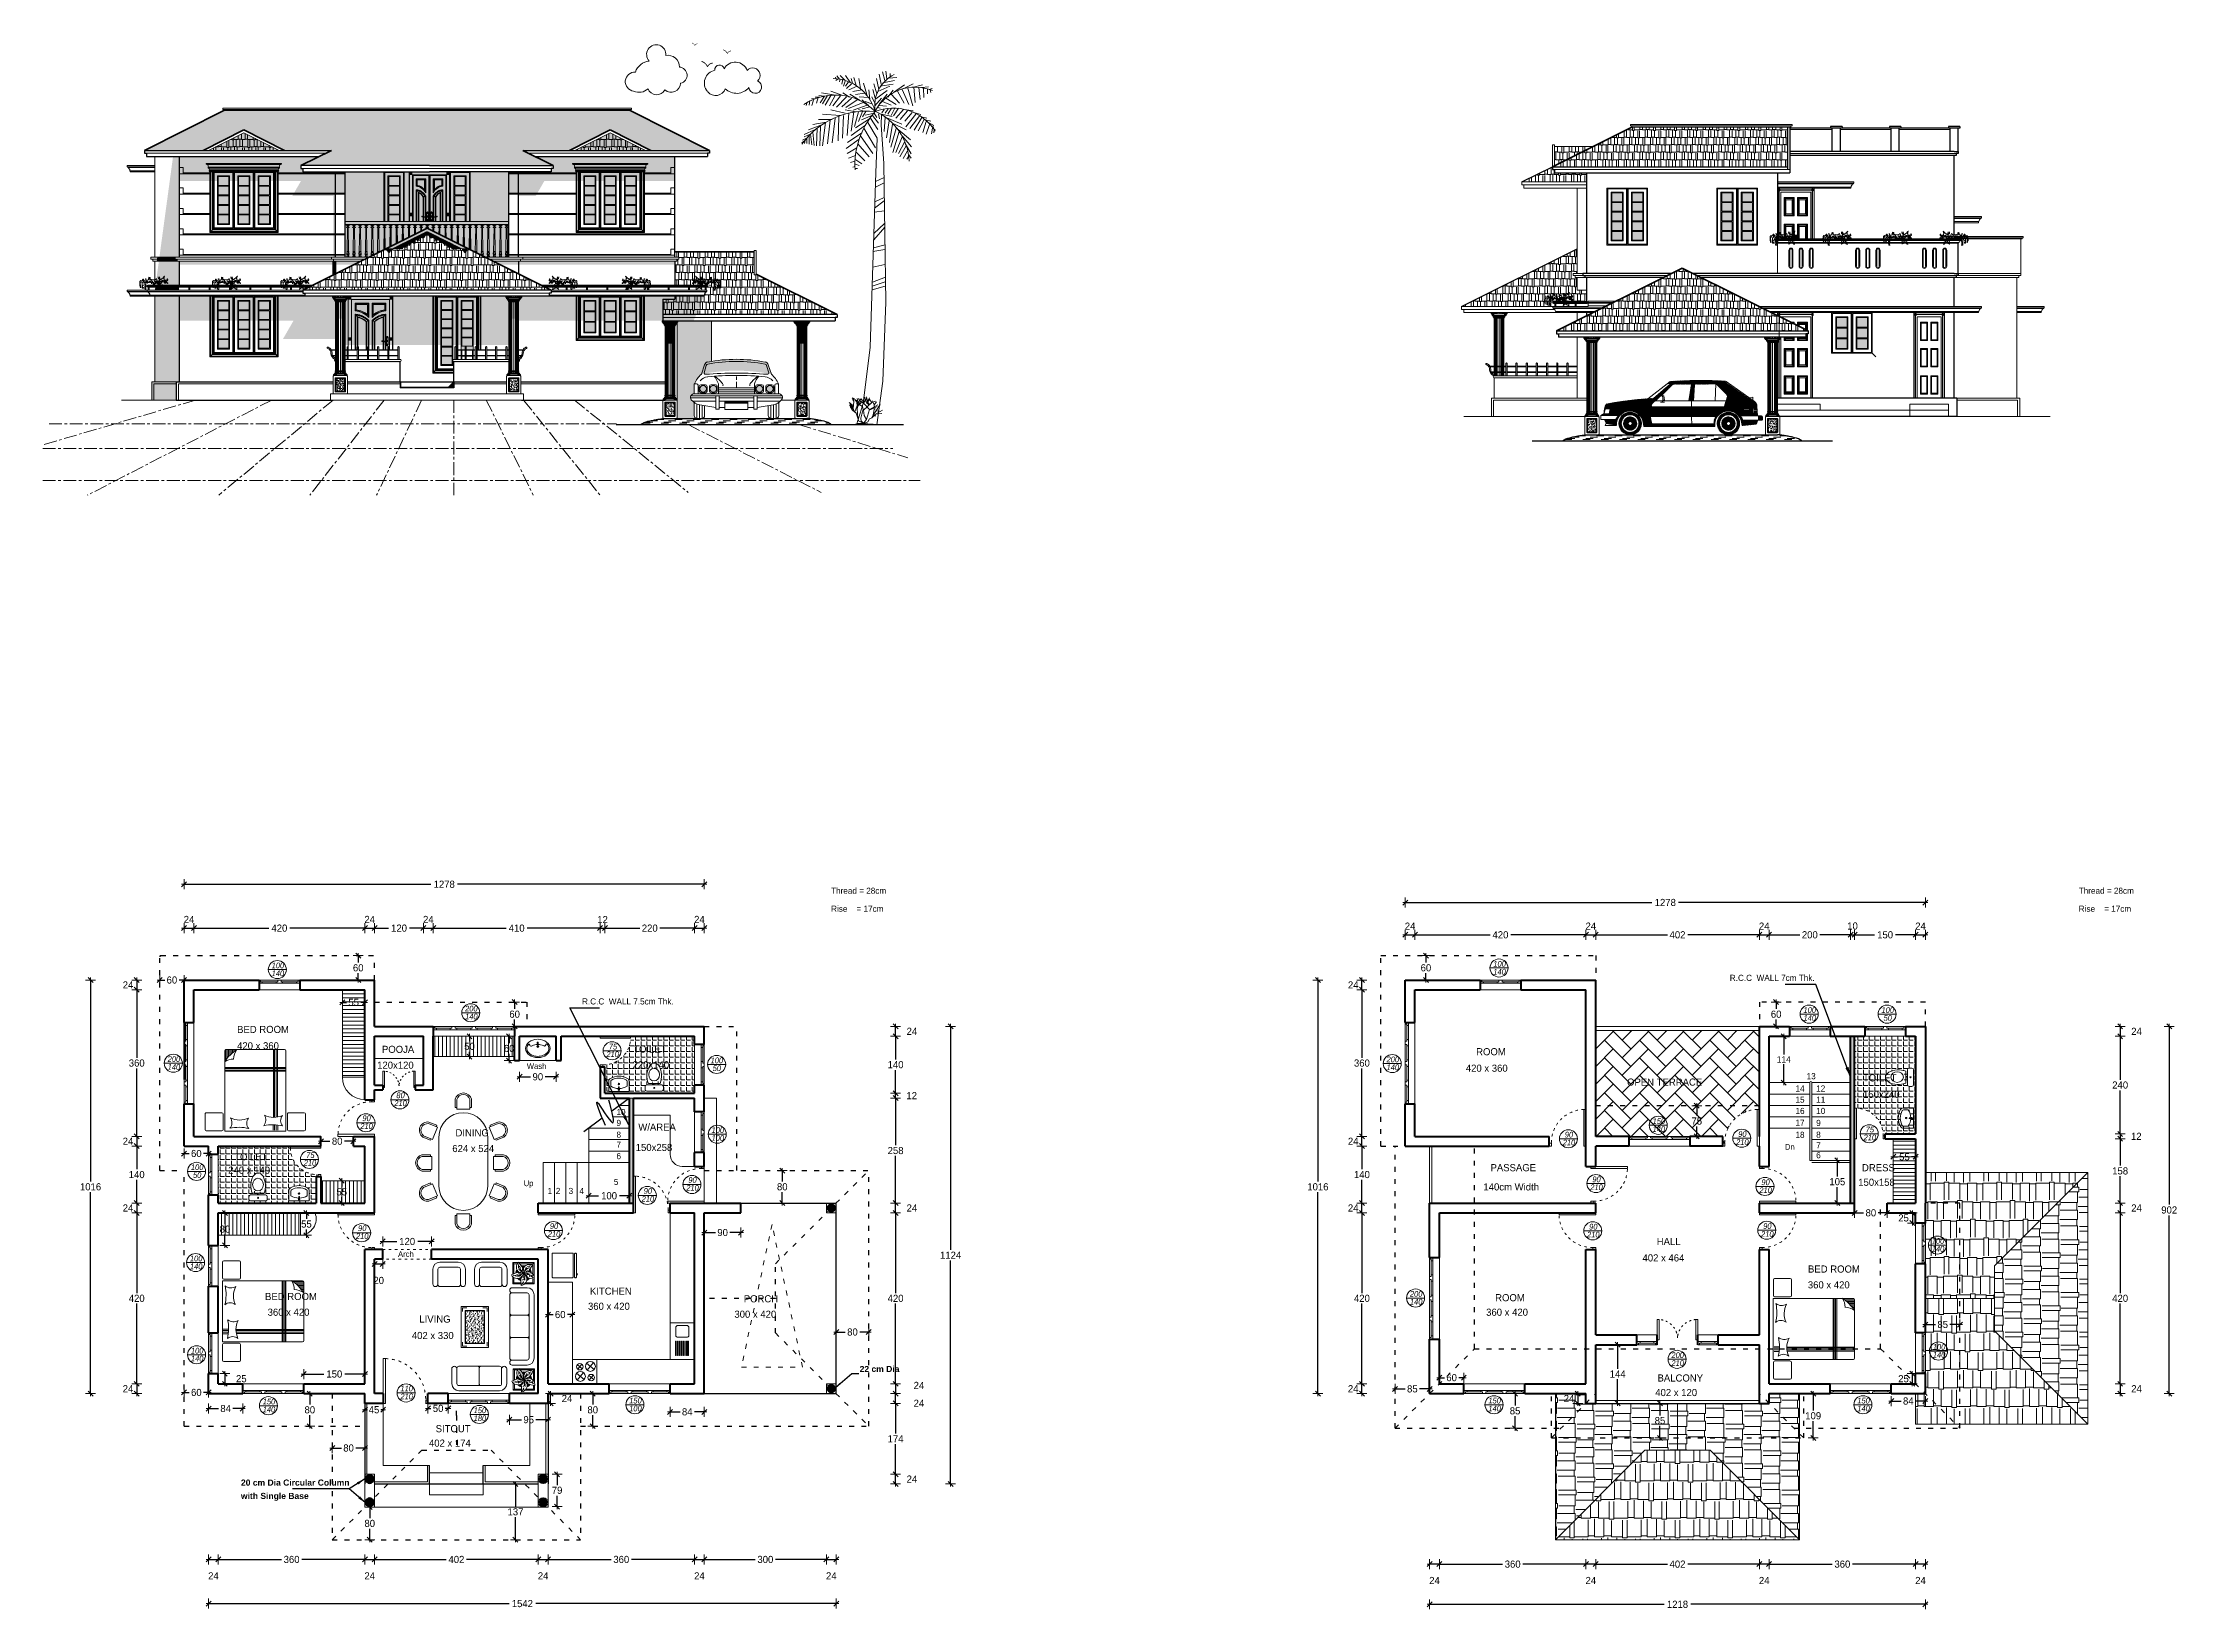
# Model space of a CAD drawing. Header units: centimetres. Extents: x 157 to 5401, y -672 to 3176.
import ezdxf
from ezdxf.xclip import XClip

# ---------------------------------------------------------------- set-up
doc = ezdxf.new("R2010")
doc.units = ezdxf.units.CM
doc.header["$XCLIPFRAME"] = 0
doc.header["$PDMODE"] = 35
doc.linetypes.add('ACAD_ISO03W100', pattern=[30, 12, -18])
doc.linetypes.add('CENTERX2', pattern=[101.6, 63.5, -12.7, 12.7, -12.7])
doc.layers.get('0').update_dxf_attribs({"lineweight": 25})
for name, color, linetype, lineweight in [('1.000', 144, 'Continuous', 13), ('column', 56, 'Continuous', 5), ('Dimension', 8, 'Continuous', 18), ('Door', 4, 'Continuous', 13), ('DTEXT', 76, 'Continuous', 15), ('FURNIT', 204, 'Continuous', 9), ('Glass', 161, 'Continuous', 5), ('GRASS', 96, 'Continuous', 5), ('Hatch', 12, 'Continuous', 15), ('LANDSCAP', 112, 'Continuous', 15), ('pilallr', 224, 'Continuous', 5), ('Roof Line', 2, 'ACAD_ISO03W100', 25), ('screen', 176, 'Continuous', 9), ('Shadow', 250, 'Continuous', 5), ('Text', 32, 'Continuous', 20), ('Wall', 1, 'Continuous', 50), ('Win', 5, 'Continuous', 20)]:
    doc.layers.add(name, color=color, linetype=linetype, lineweight=lineweight)
doc.styles.add('Dimension', font='arialbd.ttf')
doc.styles.add('ITALIAN', font='ARIALNBI.TTF')
doc.styles.get("Standard").update_dxf_attribs({"font": 'comicbd.ttf'})
doc.dimstyles.get("Standard").update_dxf_attribs({"dimscale": 0.7, "dimtxt": 25, "dimasz": 1.75, "dimexe": 1.25, "dimexo": 0.625, "dimgap": 5, "dimtad": 0, "dimtih": 1, "dimtoh": 1, "dimdec": 0, "dimdsep": 46, "dimtxsty": 'Standard', "dimblk": 'Ar+', "dimcen": 2.5, "dimse1": 1, "dimse2": 1, "dimclrt": 7, "dimadec": 0, "dimazin": 0, "dimtfac": 1, "dimtdec": 0, "dimtmove": 2, "dimatfit": 3, "dimfxl": 1, "dimarcsym": 0})
pattern_1 = [(0, (171.593, 545.476), (38.862, 18.288), [9.144, -7.62, 10.668, -4.572, 13.716, -6.096]), (0, (180.737, 546.238), (38.862, 18.288), [7.62, -28.956, 6.096, -9.144]), (0, (199.025, 544.333), (38.862, 18.288), [4.572, -47.244]), (90, (171.593, 545.476), (-12.954, 18.288), [17.526, -55.626]), (90, (180.737, 545.476), (-12.954, 18.288), [17.145, -56.007]), (90, (188.357, 545.476), (-12.954, 18.288), [16.002, -57.15]), (90, (199.025, 544.333), (-12.954, 18.288), [17.526, -55.626]), (90, (203.597, 544.333), (-12.954, 18.288), [17.526, -55.626]), (90, (217.313, 545.476), (-12.954, 18.288), [16.764, -56.388])]
pattern_2 = [(45, (171.5925, 563.2707), (-1.122532, 1.122532), [])]
pattern_3 = [(0, (1871.798, 7845.084), (38.862, 18.288), [9.144, -7.62, 10.668, -4.572, 13.716, -6.096]), (0, (1880.942, 7845.846), (38.862, 18.288), [7.62, -28.956, 6.096, -9.144]), (0, (1899.23, 7843.941), (38.862, 18.288), [4.572, -47.244]), (90, (1871.798, 7845.084), (-12.954, 18.288), [17.526, -55.626]), (90, (1880.942, 7845.084), (-12.954, 18.288), [17.145, -56.007]), (90, (1888.562, 7845.084), (-12.954, 18.288), [16.002, -57.15]), (90, (1899.23, 7843.941), (-12.954, 18.288), [17.526, -55.626]), (90, (1903.802, 7843.941), (-12.954, 18.288), [17.526, -55.626]), (90, (1917.518, 7845.084), (-12.954, 18.288), [16.764, -56.388])]
pattern_4 = [(45, (-3920.215, 4998.69625), (-0.61229019, 0.61229019), [])]
pattern_5 = [(0, (1086.99, -265.57), (97.155, 45.72), [22.86, -19.05, 26.67, -11.43, 34.29, -15.24]), (0, (1109.85, -263.664), (97.155, 45.72), [19.05, -72.39, 15.24, -22.86]), (0, (1155.57, -268.427), (97.155, 45.72), [11.43, -118.11]), (90, (1086.99, -265.57), (-32.385, 45.72), [43.815, -139.065]), (90, (1109.85, -265.57), (-32.385, 45.72), [42.8625, -140.0175]), (90, (1128.9, -265.57), (-32.385, 45.72), [40.005, -142.875]), (90, (1155.57, -268.427), (-32.385, 45.72), [43.815, -139.065]), (90, (1167, -268.427), (-32.385, 45.72), [43.815, -139.065]), (90, (1201.29, -265.57), (-32.385, 45.72), [41.91, -140.97])]
pattern_6 = [(90, (1086.99, -265.57), (-45.72, 97.155), [22.86, -19.05, 26.67, -11.43, 34.29, -15.24]), (90, (1085.086, -242.71), (-45.72, 97.155), [19.05, -72.39, 15.24, -22.86]), (90, (1089.85, -196.99), (-45.72, 97.155), [11.43, -118.11]), (180, (1086.99, -265.57), (-45.72, -32.385), [43.815, -139.065]), (180, (1086.99, -242.71), (-45.72, -32.385), [42.8625, -140.0175]), (180, (1086.99, -223.66), (-45.72, -32.385), [40.005, -142.875]), (180, (1089.85, -196.99), (-45.72, -32.385), [43.815, -139.065]), (180, (1089.85, -185.56), (-45.72, -32.385), [43.815, -139.065]), (180, (1086.99, -151.27), (-45.72, -32.385), [41.91, -140.97])]
pattern_7 = [(90, (243.7865, -265.569), (-9.525, 6e-16), [])]
pattern_8 = [(0, (243.787, -265.57), (0, 13.97), [10.16, -3.81]), (90, (243.787, -265.57), (-13.97, 9e-16), [10.16, -3.81])]

msp = doc.modelspace()

# ---------------------------------------------------------------- texts
for s, p in [('Thread = 28cm', (2093.7, 1085.6)), ('Thread = 28cm', (5159, 1085.6)), ('Rise    = 17cm', (2093.7, 1041.2)), ('Rise    = 17cm', (5159, 1041.2)), ('13', (4490.5, 629.9)), ('14', (4463.1, 599.6)), ('15', (4463.1, 572.1)), ('12', (4514, 599.6)), ('11', (4514, 572.1)), ('9', (1566.5, 515.1)), ('10', (1566.5, 541.7)), ('16', (4463.1, 544.6)), ('17', (4463.1, 515.6)), ('9', (4514, 515.1)), ('10', (4514, 544.6)), ('8', (1566.5, 486.2)), ('7', (1566.5, 461.6)), ('18', (4463.1, 485.9)), ('8', (4514, 486.2)), ('7', (4514, 459.9)), ('6', (1566.5, 433.5)), ('6', (4514, 435.8)), ('5', (1560.1, 370.2)), ('1', (1397.2, 348)), ('2', (1417.3, 348)), ('3', (1448.9, 348)), ('4', (1475.4, 348))]:
    msp.add_text(s, height=15).set_placement(p)
at = {"layer": 'DTEXT', "style": 'ITALIAN'}
for s, p in [('100', (719.4, 902.5)), ('140', (719.4, 883.2)), ('100', (3720.8, 906.4)), ('140', (3720.8, 887)), ('200', (1194.6, 796.5)), ('140', (1194.6, 777.1)), ('100', (4482.8, 792.9)), ('140', (4482.8, 773.6)), ('100', (4674.5, 792.9)), (' 50', (4674.5, 773.6)), ('200', (463.9, 672.4)), ('210', (1541.8, 684.4)), ('75', (1547.7, 703.1)), ('100', (1797.8, 669.3)), ('200', (3458.5, 671.6)), ('140', (463.9, 653.1)), (' 50', (1797.8, 650)), ('140', (3458.5, 652.3)), ('210', (1020.6, 564)), ('80', (1025.8, 583.4)), (' 90', (937.2, 527)), ('150', (4112.1, 519.9)), ('210', (937.2, 507.7)), ('100', (1800.2, 498)), ('100', (1800.2, 478.6)), ('210', (3891.3, 467.5)), (' 90', (3891.3, 486.9)), ('140', (4112.1, 500.5)), ('210', (4317.3, 468.7)), (' 90', (4317.3, 488.1)), ('210', (4630.4, 479.9)), (' 75', (4630.4, 499.3)), ('100', (521, 406.8)), ('210', (798.2, 417.7)), ('75', (804.2, 436.4)), (' 50', (521, 387.5)), ('210', (1737.9, 356)), (' 90', (1737.9, 375.4)), ('210', (3958.9, 357.5)), (' 90', (3958.9, 376.9)), (' 90', (4374.3, 369.8)), ('210', (1628.4, 329.1)), (' 90', (1628.4, 348.5)), ('210', (4374.3, 350.4)), (' 90', (926.5, 256.9)), (' 90', (1397.8, 262.3)), (' 90', (3951.1, 260.7)), (' 90', (4378.7, 262.2)), ('210', (926.5, 237.5)), ('210', (1397.8, 242.9)), ('210', (3951.1, 241.3)), ('210', (4378.7, 242.8)), ('100', (4798, 225.6)), ('140', (4798, 206.3)), ('100', (518.6, 182.6)), ('140', (518.6, 163.3)), ('200', (3515.9, 95.6)), ('140', (3515.9, 76.3)), ('100', (521, -43.9)), ('140', (521, -63.3)), ('200', (4158.4, -55)), ('100', (4800.6, -34.7)), ('140', (4800.6, -54)), ('210', (4158.4, -74.4)), ('150', (697.5, -168.9)), ('210', (1035.7, -156.3)), ('110', (1035.7, -136.9)), ('150', (1597.8, -166.6)), ('150', (3708.6, -166.6)), ('150', (4615, -166.6)), ('140', (697.5, -188.3)), ('150', (1215.7, -190.4)), ('180', (1215.7, -209.8)), ('100', (1597.8, -185.9)), ('140', (3708.6, -185.9)), ('140', (4615, -185.9))]:
    msp.add_text(s, height=14, dxfattribs=at).set_placement(p)
at = {"layer": 'Text'}
for s, height, p in [('R.C.C  WALL 7cm Thk.', 15, (4301.8, 871.5)), ('R.C.C  WALL 7.5cm Thk.', 15, (1481.9, 813.6)), ('BED ROOM', 17.5, (634.4, 743.6)), ('420 x 360', 17.5, (634.4, 703.3)), ('POOJA', 17.5, (990.3, 694.6)), ('TOILET', 17.5, (1607.5, 695.2)), ('ROOM', 17.5, (3678.5, 688.8)), ('120x120', 17.5, (978.5, 655.7)), ('Wash', 14, (1346.3, 655.1)), ('220x140', 17.5, (1606.2, 656.8)), ('420 x 360', 17.5, (3653.2, 648.3)), ('OPEN TERRACE', 17.5, (4049.3, 614.2)), ('TOILET', 17.5, (4629.1, 624.5)), ('150x240', 17.5, (4629.1, 584.1)), ('DINING', 17.5, (1171, 489.6)), ('W/AREA', 17.5, (1620.1, 503.6)), ('TOILET', 17.5, (627.2, 430.5)), ('624 x 524', 17.5, (1163.1, 450.9)), ('150x258', 17.5, (1613.8, 453.6)), ('PASSAGE', 17.5, (3713.9, 403.9)), ('Dn', 14, (4437.2, 456.8)), ('DRESS', 17.5, (4626.5, 403.8)), ('240 x 140', 17.5, (612.6, 397.7)), ('Up', 14, (1338.6, 367.3)), ('140cm Width', 17.5, (3696.4, 356.7)), ('150x158', 17.5, (4617.3, 368.1)), ('HALL', 17.5, (4122.2, 222.6)), ('Arch', 14, (1029.9, 193.4)), ('402 x 464', 17.5, (4087.3, 182.2)), ('BED ROOM', 17.5, (4493.9, 154.9)), ('BED ROOM', 17.5, (703.1, 87.5)), ('KITCHEN', 17.5, (1501.3, 100.6)), ('360 x 420', 17.5, (4493.5, 116)), ('360 x 420', 17.5, (709.4, 48.8)), ('360 x 420', 17.5, (1496.5, 63.4)), ('300 x 420', 17.5, (1856.2, 43.9)), ('PORCH', 17.5, (1879.2, 81.8)), ('360 x 420', 17.5, (3703.1, 48.8)), ('ROOM', 17.5, (3725.2, 84.5)), ('402 x 330', 17.5, (1063.8, -8.4)), ('LIVING', 17.5, (1082.2, 32)), ('BALCONY', 17.5, (4124.2, -112.8)), ('402 x 120', 17.5, (4118.6, -148.5)), ('402 x 174', 17.5, (1105.8, -272.8)), ('SITOUT', 17.5, (1122.3, -237.3))]:
    msp.add_text(s, height=height, dxfattribs=at).set_placement(p)
at = {"layer": 'Text', "style": 'Dimension'}
for s, p in [('22 cm Dia', (2163.9, -89.4)), ('20 cm Dia Circular Column', (643.9, -368.5)), ('with Single Base', (643.9, -401.3))]:
    msp.add_text(s, height=15, dxfattribs=at).set_placement(p)

# ---------------------------------------------------------------- blocks, each defined once
blk = doc.blocks.new('Front Door')
for p, q in [((-48, -2), (-47.1, -2.9)), ((-48, -6), (-47.1, -5.1)), ((-44.9, -2.9), (-44, -2)), ((-44.9, -5.1), (-44, -6)), ((44.9, -2.9), (44, -2)), ((44.9, -5.1), (44, -6)), ((48, -2), (47.1, -2.9)), ((48, -6), (47.1, -5.1)), ((-48, -103), (-47.1, -103.9)), ((-44.9, -103.9), (-44, -103)), ((44.9, -103.9), (44, -103)), ((48, -103), (47.1, -103.9)), ((-48, -107), (-47.1, -106.1)), ((-44.9, -106.1), (-44, -107)), ((44.9, -106.1), (44, -107)), ((48, -107), (47.1, -106.1)), ((-48, -204), (-47.1, -204.9)), ((-48, -208), (-47.1, -207.1)), ((-44.9, -204.9), (-44, -204)), ((-44.9, -207.1), (-44, -208)), ((44.9, -204.9), (44, -204)), ((44.9, -207.1), (44, -208)), ((48, -204), (47.1, -204.9)), ((48, -208), (47.1, -207.1))]:
    blk.add_line(p, q)
for points in [[(-49.5, -209.5), (49.5, -209.5), (49.5, -0.5), (-49.5, -0.5)], [(-49, -1), (-43, -1), (-43, -7), (-49, -7)], [(-48, -2), (-44, -2), (-44, -6), (-48, -6)], [(-0.8, -8.8), (-41.2, -8.8), (-41.2, -201.2), (-0.8, -201.2)], [(0.8, -8.8), (41.2, -8.8), (41.2, -201.2), (0.8, -201.2)], [(49, -1), (43, -1), (43, -7), (49, -7)], [(48, -2), (44, -2), (44, -6), (48, -6)], [(-49, -102), (-43, -102), (-43, -108), (-49, -108)], [(-48, -103), (-44, -103), (-44, -107), (-48, -107)], [(49, -102), (43, -102), (43, -108), (49, -108)], [(48, -103), (44, -103), (44, -107), (48, -107)], [(-49, -209), (-43, -209), (-43, -203), (-49, -203)], [(-48, -208), (-44, -208), (-44, -204), (-48, -204)], [(-32, -192), (-32, -160), (-10, -160), (-10, -192)], [(-27, -187), (-27, -165), (-15, -165), (-15, -187)], [(32, -192), (32, -160), (10, -160), (10, -192)], [(27, -187), (27, -165), (15, -165), (15, -187)], [(49, -209), (43, -209), (43, -203), (49, -203)], [(48, -208), (44, -208), (44, -204), (48, -204)]]:
    blk.add_lwpolyline(points, close=True)
for points in [[(-9.3, -17.2), (-32.8, -17.2), (-32.8, -35.7, -0.24917), (-9.3, -51.9)], [(-12, -20), (-30, -20), (-30, -33.2, -0.20594), (-12, -45.4)], [(9.2, -17.2), (32.8, -17.2), (32.8, -35.7, 0.24917), (9.2, -51.9)], [(12, -20), (30, -20), (30, -33.2, 0.20594), (12, -45.4)]]:
    blk.add_lwpolyline(points, format="xyb", close=True)
for points in [[(-10, -110.3), (-10, -60, 0.236307), (-32, -45), (-32, -150), (-10, -150), (-10, -111.7)], [(-15, -110.4), (-15, -62.1, 0.20452), (-27, -50.8), (-27, -145), (-15, -145), (-15, -111.8)], [(10, -110.3), (10, -60, -0.236307), (32, -45), (32, -150), (10, -150), (10, -111.7)], [(15, -110.4), (15, -62.1, -0.20452), (27, -50.8), (27, -145), (15, -145), (15, -111.8)]]:
    blk.add_lwpolyline(points, format="xyb")
for centre, radius in [((-46, -4), 1.5), ((-46, -4), 0.5), ((46, -4), 1.5), ((46, -4), 0.5), ((-46, -105), 1.5), ((-46, -105), 0.5), ((46, -105), 1.5), ((46, -105), 0.5), ((-46, -206), 1.5), ((-46, -206), 0.5), ((46, -206), 1.5), ((46, -206), 0.5)]:
    blk.add_circle(centre, radius)
for centre, radius, start, end in [((-49.8, -2.8), 2.02, 24.5471, 65.4529), ((-49.8, -5.2), 2.02, 294.5471, 335.4529), ((-42.2, -2.8), 2.02, 114.5471, 155.4529), ((-42.2, -5.2), 2.02, 204.5471, 245.4529), ((-38.4, -56.3), 12.7, 25.6935, 55.5776), ((38.4, -56.3), 12.7, 124.4224, 154.3065), ((42.2, -2.8), 2.02, 24.5471, 65.4529), ((42.2, -5.2), 2.02, 294.5471, 335.4529), ((49.8, -2.8), 2.02, 114.5471, 155.4529), ((49.8, -5.2), 2.02, 204.5471, 245.4529), ((-49.8, -103.8), 2.02, 24.5471, 65.4529), ((-42.2, -103.8), 2.02, 114.5471, 155.4529), ((-7.6, -73.6), 13.6, 103.2845, 122.8088), ((7.6, -73.6), 13.6, 57.1912, 76.7155), ((42.2, -103.8), 2.02, 24.5471, 65.4529), ((49.8, -103.8), 2.02, 114.5471, 155.4529), ((-49.8, -106.2), 2.02, 294.5471, 335.4529), ((-42.2, -106.2), 2.02, 204.5471, 245.4529), ((-38.5, -138.5), 13.2, 305.5451, 330.4985), ((-3.5, -138.5), 13.2, 209.5015, 234.4549), ((3.5, -138.5), 13.2, 305.5451, 330.4985), ((38.5, -138.5), 13.2, 209.5015, 234.4549), ((42.2, -106.2), 2.02, 294.5471, 335.4529), ((49.8, -106.2), 2.02, 204.5471, 245.4529), ((-49.8, -204.8), 2.02, 24.5471, 65.4529), ((-49.8, -207.2), 2.02, 294.5471, 335.4529), ((-42.2, -204.8), 2.02, 114.5471, 155.4529), ((-42.2, -207.2), 2.02, 204.5471, 245.4529), ((-38.5, -180.5), 13.2, 299.5015, 330.4985), ((-38.5, -171.5), 13.2, 29.5015, 54.4549), ((-3.5, -171.5), 13.2, 125.5451, 150.4985), ((-3.5, -180.5), 13.2, 209.5015, 240.4985), ((3.5, -180.5), 13.2, 299.5015, 330.4985), ((3.5, -171.5), 13.2, 29.5015, 54.4549), ((38.5, -171.5), 13.2, 125.5451, 150.4985), ((38.5, -180.5), 13.2, 209.5015, 240.4985), ((42.2, -204.8), 2.02, 24.5471, 65.4529), ((42.2, -207.2), 2.02, 294.5471, 335.4529), ((49.8, -204.8), 2.02, 114.5471, 155.4529), ((49.8, -207.2), 2.02, 204.5471, 245.4529)]:
    blk.add_arc(centre, radius, start, end)
at = {"layer": 'FURNIT'}
for p, q in [((-7.5, -108.8), (-7.5, -102.4)), ((-7.3, -108.8), (-7.3, -102.4)), ((-3.1, -102.4), (-3.1, -117.8)), ((-2.9, -102.4), (-2.9, -117.8)), ((2.9, -102.4), (2.9, -117.8)), ((3.1, -102.4), (3.1, -117.8)), ((7.3, -108.8), (7.3, -102.4)), ((7.5, -108.8), (7.5, -102.4)), ((-7.5, -109.9), (-7.5, -108.8)), ((-7.5, -111.5), (-7.5, -110.9)), ((-7.5, -117.8), (-7.5, -111.5)), ((-7.5, -111.5), (-7.5, -111.5)), ((-7.5, -111.5), (-7.5, -111.5)), ((-7.3, -108.8), (-7.3, -109.6)), ((-7.3, -111.5), (-7.3, -111)), ((-7.3, -117.8), (-7.3, -111.5)), ((7.3, -108.8), (7.3, -109.6)), ((7.3, -111.5), (7.3, -111)), ((7.3, -117.8), (7.3, -111.5)), ((7.5, -109.9), (7.5, -108.8)), ((7.5, -111.5), (7.5, -110.9)), ((7.5, -117.8), (7.5, -111.5)), ((7.5, -111.5), (7.5, -111.5)), ((7.5, -111.5), (7.5, -111.5))]:
    blk.add_line(p, q, dxfattribs=at)
for points in [[(0, -8), (-42, -8), (-42, -202), (0, -202)], [(-1.5, -9.5), (-40.5, -9.5), (-40.5, -200.5), (-1.5, -200.5)], [(0, -8), (42, -8), (42, -202), (0, -202)], [(1.5, -9.5), (40.5, -9.5), (40.5, -200.5), (1.5, -200.5)], [(-32.8, -192.8), (-32.8, -159.2), (-9.3, -159.2), (-9.3, -192.8)], [(-31.2, -191.2), (-31.2, -160.8), (-10.8, -160.8), (-10.8, -191.2)], [(-26.2, -186.2), (-26.2, -165.8), (-15.8, -165.8), (-15.8, -186.2)], [(32.8, -192.8), (32.8, -159.2), (9.2, -159.2), (9.2, -192.8)], [(31.2, -191.2), (31.2, -160.8), (10.8, -160.8), (10.8, -191.2)], [(26.2, -186.2), (26.2, -165.8), (15.8, -165.8), (15.8, -186.2)]]:
    blk.add_lwpolyline(points, close=True, dxfattribs=at)
for points in [[(-9.3, -110.2), (-9.3, -59.7, 0.240777), (-32.8, -44.2), (-32.8, -150.8), (-9.3, -150.8), (-9.3, -111.6)], [(-10.8, -110.4), (-10.8, -60.3, 0.231758), (-31.2, -45.8), (-31.2, -149.2), (-10.8, -149.2), (-10.8, -111.8)], [(-15.8, -110.3), (-15.8, -62.4, 0.19944), (-26.2, -51.7), (-26.2, -144.2), (-15.8, -144.2), (-15.8, -111.7)], [(9.2, -110.2), (9.2, -59.7, -0.240777), (32.8, -44.2), (32.8, -150.8), (9.2, -150.8), (9.2, -111.6)], [(10.8, -110.4), (10.8, -60.3, -0.231758), (31.2, -45.8), (31.2, -149.2), (10.8, -149.2), (10.8, -111.8)], [(15.8, -110.3), (15.8, -62.4, -0.19944), (26.2, -51.7), (26.2, -144.2), (15.8, -144.2), (15.8, -111.7)]]:
    blk.add_lwpolyline(points, format="xyb", dxfattribs=at)
for points in [[(-10, -18), (-32, -18), (-32, -35, -0.236307), (-10, -50)], [(10, -18), (32, -18), (32, -35, 0.236307), (10, -50)]]:
    blk.add_lwpolyline(points, format="xyb", close=True, dxfattribs=at)
for centre, radius in [((-5.2, -100.1), 1.54), ((-5.2, -100.1), 1.34), ((5.2, -100.1), 1.54), ((5.2, -100.1), 1.34), ((-18.1, -110.3), 0.809), ((-18.1, -110.3), 0.609), ((-5.2, -120.4), 1.54), ((-5.2, -120.4), 1.34), ((-5.5, -109.8), 0.703), ((5.2, -120.4), 1.54), ((5.2, -120.4), 1.34), ((5.5, -109.8), 0.703), ((18.1, -110.3), 0.809), ((18.1, -110.3), 0.609)]:
    blk.add_circle(centre, radius, dxfattribs=at)
for centre, radius, start, end in [((-5.2, -102.4), 2.31, 128.9424, 180), ((-5.2, -102.4), 2.11, 128.9424, 180), ((-5.2, -102.4), 0.969, 0, 180), ((-5.2, -102.4), 0.969, 0, 180), ((-5.2, -102.4), 0.969, 0, 180), ((-5.2, -102.4), 0.769, 0, 180), ((-5.2, -102.4), 2.11, 0, 51.0576), ((-5.2, -102.4), 2.31, 0, 51.0576), ((5.2, -102.4), 2.31, 128.9424, 180), ((5.2, -102.4), 2.11, 128.9424, 180), ((5.2, -102.4), 0.969, 0, 180), ((5.2, -102.4), 0.969, 0, 180), ((5.2, -102.4), 0.969, 0, 180), ((5.2, -102.4), 0.769, 0, 180), ((5.2, -102.4), 2.11, 0, 51.0576), ((5.2, -102.4), 2.31, 0, 51.0576), ((-18.1, -110.3), 0.409, 216.9748, 19.2537), ((-12.8, -94.4), 17.5, 251.509, 290.1098), ((-12.8, -94.4), 17.3, 253.301, 289.9136), ((-12.8, -94.4), 16.1, 253.439, 290.462), ((-12.8, -94.4), 16.3, 253.9658, 290.1384), ((-5.2, -117.8), 2.31, 180, 233.7008), ((-5.2, -117.8), 2.11, 180, 233.7008), ((-5.5, -109.8), 1.72, 213.1653, 171.9994), ((-5.5, -109.8), 1.72, 213.1653, 179.3263), ((-5.5, -109.8), 1.72, 213.1653, 179.3263), ((-5.5, -109.8), 1.72, 213.1653, 179.3263), ((-5.2, -117.8), 0.969, 180, 0), ((-5.2, -117.8), 0.769, 180, 0), ((-5.2, -117.8), 2.11, 306.2992, 0), ((-5.2, -117.8), 2.31, 306.2992, 0), ((5.2, -117.8), 2.31, 180, 233.7008), ((5.2, -117.8), 2.11, 180, 233.7008), ((5.5, -109.8), 1.72, 8.0006, 326.8347), ((5.5, -109.8), 1.72, 0.6737, 326.8347), ((5.5, -109.8), 1.72, 0.6737, 326.8347), ((5.5, -109.8), 1.72, 0.6737, 326.8347), ((5.2, -117.8), 0.969, 180, 0), ((5.2, -117.8), 0.769, 180, 0), ((5.2, -117.8), 2.11, 306.2992, 0), ((5.2, -117.8), 2.31, 306.2992, 0), ((12.8, -94.4), 17.5, 249.8902, 288.491), ((12.8, -94.4), 17.3, 250.0864, 286.699), ((12.8, -94.4), 16.1, 249.538, 286.561), ((12.8, -94.4), 16.3, 249.8616, 286.0342), ((18.1, -110.3), 0.409, 160.7463, 323.0252)]:
    blk.add_arc(centre, radius, start, end, dxfattribs=at)
at = {"layer": 'Win'}
blk.add_lwpolyline([(-50, -210), (50, -210), (50, 0), (-50, 0)], close=True, dxfattribs=at)
blk = doc.blocks.new('pilll')
at = {"layer": 'pilallr'}
h = blk.add_hatch(color=256, dxfattribs=at)
h.paths.add_polyline_path([(1, 72.1), (3.4, 72.8), (3.4, 73.4), (1, 74.1, -0.439902), (5.5, 79), (5.5, 80, 0.388984), (0, 75, 0.388984), (-5.5, 80), (-5.5, 79, -0.439902), (-1, 74.1), (-3.4, 73.4), (-3.4, 72.8), (-1, 72.1), (-1.9, 13.1), (1.9, 13.1)])
h.paths.add_polyline_path([(1.9, 10.4, -0.400507), (1.5, 11.5, -0.503513), (2.9, 12.4, 0.207361), (1.8, 13.1), (-1.8, 13.1, 0.207361), (-2.9, 12.4, -0.503513), (-1.5, 11.5, -0.400507), (-1.9, 10.4, 0.800719), (-1, 7.1), (1, 7.1, 0.800719)])
h.paths.add_polyline_path([(2.9, 6.4, 0.207361), (1.8, 7.1), (-1.8, 7.1, 0.207361), (-2.9, 6.4, -0.599815), (-1.5, 5.1), (1.5, 5.1, -0.599815)])
h.paths.add_polyline_path([(1.5, 3.5, -0.503513), (2.9, 4.4, 0.207361), (1.8, 5.1), (-1.8, 5.1, 0.207361), (-2.9, 4.4, -0.503513), (-1.5, 3.5, -0.400507), (-1.9, 2.4, 0.401557), (-2.6, 0), (2.6, 0, 0.401557), (1.9, 2.4, -0.400507)])
for points in [[(1, 72.1), (3.4, 72.8), (3.4, 73.4), (1, 74.1, -0.439902), (5.5, 79), (5.5, 80, 0.388984), (0, 75, 0.388984), (-5.5, 80), (-5.5, 79, -0.439902), (-1, 74.1), (-3.4, 73.4), (-3.4, 72.8), (-1, 72.1), (-1.9, 13.1), (1.9, 13.1)], [(1.5, 11.5, -0.503513), (2.9, 12.4, 0.207361), (1.8, 13.1), (-1.8, 13.1, 0.207361), (-2.9, 12.4, -0.503513), (-1.5, 11.5, -0.400507), (-1.9, 10.4, 0.800719), (-1, 7.1), (1, 7.1, 0.800719), (1.9, 10.4, -0.400507)], [(2.9, 6.4, 0.207361), (1.8, 7.1), (-1.8, 7.1, 0.207361), (-2.9, 6.4, -0.599815), (-1.5, 5.1), (1.5, 5.1, -0.599815)], [(1.5, 3.5, -0.503513), (2.9, 4.4, 0.207361), (1.8, 5.1), (-1.8, 5.1, 0.207361), (-2.9, 4.4, -0.503513), (-1.5, 3.5, -0.400507), (-1.9, 2.4, 0.401557), (-2.6, 0), (2.6, 0, 0.401557), (1.9, 2.4, -0.400507)]]:
    blk.add_lwpolyline(points, format="xyb", close=True, dxfattribs=at)
blk = doc.blocks.new('Front Door (120 x 210)')
for p, q in [((-43.8, -102.4), (-43.8, -117.8)), ((-43.6, -102.4), (-43.6, -117.8)), ((-39.4, -108.8), (-39.4, -102.4)), ((-39.2, -108.8), (-39.2, -102.4)), ((-39.4, -108.8), (-39.4, -109.6)), ((-39.4, -111.5), (-39.4, -111)), ((-39.4, -117.8), (-39.4, -111.5)), ((-39.2, -109.9), (-39.2, -108.8)), ((-39.2, -111.5), (-39.2, -110.9)), ((-39.2, -117.8), (-39.2, -111.5)), ((-39.2, -111.5), (-39.2, -111.5)), ((-39.2, -111.5), (-39.2, -111.5))]:
    blk.add_line(p, q)
for points in [[(-47, -202), (47, -202), (47, -8), (-47, -8)], [(-37.8, -192.8), (-37.8, -159.2), (-4.3, -159.2), (-4.3, -192.8)], [(-31.2, -186.2), (-31.2, -165.8), (-10.8, -165.8), (-10.8, -186.2)], [(37.8, -192.8), (37.8, -159.2), (4.2, -159.2), (4.2, -192.8)], [(31.2, -186.2), (31.2, -165.8), (10.8, -165.8), (10.8, -186.2)]]:
    blk.add_lwpolyline(points, close=True)
for points in [[(-4.3, -17.2), (-37.8, -17.2), (-37.8, -35.7, -0.191094), (-4.3, -51.9)], [(4.2, -17.2), (37.8, -17.2), (37.8, -35.7, 0.191094), (4.2, -51.9)]]:
    blk.add_lwpolyline(points, format="xyb", close=True)
for points in [[(-4.3, -113.5), (-4.3, -59.7, 0.183637), (-37.8, -44.2), (-37.8, -150.8), (-4.3, -150.8), (-4.3, -111.6)], [(-10.8, -113.6), (-10.8, -62.4, 0.129435), (-31.2, -51.7), (-31.2, -144.2), (-10.8, -144.2), (-10.8, -111.7)], [(4.2, -114.6), (4.2, -59.7, -0.183637), (37.8, -44.2), (37.8, -150.8), (4.2, -150.8), (4.2, -111.6)], [(10.8, -114.7), (10.8, -62.4, -0.129435), (31.2, -51.7), (31.2, -144.2), (10.8, -144.2), (10.8, -111.7)]]:
    blk.add_lwpolyline(points, format="xyb")
for centre, radius in [((-41.5, -100.1), 1.54), ((-41.5, -100.1), 1.34), ((-41.5, -120.4), 1.54), ((-41.5, -120.4), 1.34), ((-41.2, -109.8), 0.703), ((-28.6, -110.3), 0.809), ((-28.6, -110.3), 0.609)]:
    blk.add_circle(centre, radius)
for centre, radius, start, end in [((-41.5, -102.4), 2.31, 128.9424, 180), ((-41.5, -102.4), 2.11, 128.9424, 180), ((-41.5, -102.4), 0.969, 0, 180), ((-41.5, -102.4), 0.969, 0, 180), ((-41.5, -102.4), 0.969, 0, 180), ((-41.5, -102.4), 0.769, 0, 180), ((-41.5, -102.4), 2.11, 0, 51.0576), ((-41.5, -102.4), 2.31, 0, 51.0576), ((-41.5, -117.8), 2.31, 180, 233.7008), ((-41.5, -117.8), 2.11, 180, 233.7008), ((-41.2, -109.8), 1.72, 8.0006, 326.8347), ((-41.2, -109.8), 1.72, 0.6737, 326.8347), ((-41.2, -109.8), 1.72, 0.6737, 326.8347), ((-41.2, -109.8), 1.72, 0.6737, 326.8347), ((-41.5, -117.8), 0.969, 180, 0), ((-41.5, -117.8), 0.769, 180, 0), ((-41.5, -117.8), 2.11, 306.2992, 0), ((-41.5, -117.8), 2.31, 306.2992, 0), ((-33.9, -94.4), 17.5, 249.8902, 288.491), ((-33.9, -94.4), 17.3, 250.0864, 286.699), ((-33.9, -94.4), 16.1, 249.538, 286.561), ((-33.9, -94.4), 16.3, 249.8616, 286.0342), ((-28.6, -110.3), 0.409, 160.7463, 323.0252)]:
    blk.add_arc(centre, radius, start, end)
at = {"layer": 'FURNIT'}
for p, q in [((-53, -2), (-52.1, -2.9)), ((-53, -6), (-52.1, -5.1)), ((-49.9, -2.9), (-49, -2)), ((-49.9, -5.1), (-49, -6)), ((49.9, -2.9), (49, -2)), ((49.9, -5.1), (49, -6)), ((53, -2), (52.1, -2.9)), ((53, -6), (52.1, -5.1)), ((-53, -103), (-52.1, -103.9)), ((-49.9, -103.9), (-49, -103)), ((49.9, -103.9), (49, -103)), ((53, -103), (52.1, -103.9)), ((-53, -107), (-52.1, -106.1)), ((-49.9, -106.1), (-49, -107)), ((49.9, -106.1), (49, -107)), ((53, -107), (52.1, -106.1)), ((-53, -204), (-52.1, -204.9)), ((-53, -208), (-52.1, -207.1)), ((-49.9, -204.9), (-49, -204)), ((-49.9, -207.1), (-49, -208)), ((49.9, -204.9), (49, -204)), ((49.9, -207.1), (49, -208)), ((53, -204), (52.1, -204.9)), ((53, -208), (52.1, -207.1))]:
    blk.add_line(p, q, dxfattribs=at)
for points in [[(-54.5, -209.5), (54.5, -209.5), (54.5, -0.5), (-54.5, -0.5)], [(-54, -1), (-48, -1), (-48, -7), (-54, -7)], [(-53, -2), (-49, -2), (-49, -6), (-53, -6)], [(54, -1), (48, -1), (48, -7), (54, -7)], [(53, -2), (49, -2), (49, -6), (53, -6)], [(-54, -102), (-48, -102), (-48, -108), (-54, -108)], [(-53, -103), (-49, -103), (-49, -107), (-53, -107)], [(54, -102), (48, -102), (48, -108), (54, -108)], [(53, -103), (49, -103), (49, -107), (53, -107)], [(-54, -209), (-48, -209), (-48, -203), (-54, -203)], [(-53, -208), (-49, -208), (-49, -204), (-53, -204)], [(-37, -192), (-37, -160), (-5, -160), (-5, -192)], [(-36.2, -191.2), (-36.2, -160.8), (-5.8, -160.8), (-5.8, -191.2)], [(-32, -187), (-32, -165), (-10, -165), (-10, -187)], [(37, -192), (37, -160), (5, -160), (5, -192)], [(36.2, -191.2), (36.2, -160.8), (5.8, -160.8), (5.8, -191.2)], [(32, -187), (32, -165), (10, -165), (10, -187)], [(54, -209), (48, -209), (48, -203), (54, -203)], [(53, -208), (49, -208), (49, -204), (53, -204)]]:
    blk.add_lwpolyline(points, close=True, dxfattribs=at)
for points in [[(-5, -18), (-37, -18), (-37, -35, -0.17804), (-5, -50)], [(-7, -20), (-35, -20), (-35, -33.2, -0.146674), (-7, -45.4)], [(5, -18), (37, -18), (37, -35, 0.17804), (5, -50)], [(7, -20), (35, -20), (35, -33.2, 0.146674), (7, -45.4)]]:
    blk.add_lwpolyline(points, format="xyb", close=True, dxfattribs=at)
for points in [[(-5, -113.6), (-5, -60, 0.17804), (-37, -45), (-37, -150), (-5, -150), (-5, -111.7)], [(-5.8, -113.7), (-5.8, -60.3, 0.172292), (-36.2, -45.8), (-36.2, -149.2), (-5.8, -149.2), (-5.8, -111.8)], [(-10, -113.7), (-10, -62.1, 0.136434), (-32, -50.8), (-32, -145), (-10, -145), (-10, -111.8)], [(5, -114.8), (5, -60, -0.17804), (37, -45), (37, -150), (5, -150), (5, -111.7)], [(5.8, -114.9), (5.8, -60.3, -0.172292), (36.2, -45.8), (36.2, -149.2), (5.8, -149.2), (5.8, -111.8)], [(10, -114.9), (10, -62.1, -0.136434), (32, -50.8), (32, -145), (10, -145), (10, -111.8)]]:
    blk.add_lwpolyline(points, format="xyb", dxfattribs=at)
for centre, radius in [((-51, -4), 1.5), ((-51, -4), 0.5), ((51, -4), 1.5), ((51, -4), 0.5), ((-51, -105), 1.5), ((-51, -105), 0.5), ((51, -105), 1.5), ((51, -105), 0.5), ((-51, -206), 1.5), ((-51, -206), 0.5), ((51, -206), 1.5), ((51, -206), 0.5)]:
    blk.add_circle(centre, radius, dxfattribs=at)
for centre, radius, start, end in [((-54.8, -2.8), 2.02, 24.5471, 65.4529), ((-54.8, -5.2), 2.02, 294.5471, 335.4529), ((-47.2, -2.8), 2.02, 114.5471, 155.4529), ((-47.2, -5.2), 2.02, 204.5471, 245.4529), ((-43.4, -56.3), 12.7, 25.6935, 55.5776), ((43.4, -56.3), 12.7, 124.4224, 154.3065), ((47.2, -2.8), 2.02, 24.5471, 65.4529), ((47.2, -5.2), 2.02, 294.5471, 335.4529), ((54.8, -2.8), 2.02, 114.5471, 155.4529), ((54.8, -5.2), 2.02, 204.5471, 245.4529), ((-54.8, -103.8), 2.02, 24.5471, 65.4529), ((-47.2, -103.8), 2.02, 114.5471, 155.4529), ((-2.6, -73.6), 13.6, 103.2845, 122.8088), ((2.6, -73.6), 13.6, 57.1912, 76.7155), ((47.2, -103.8), 2.02, 24.5471, 65.4529), ((54.8, -103.8), 2.02, 114.5471, 155.4529), ((-54.8, -106.2), 2.02, 294.5471, 335.4529), ((-47.2, -106.2), 2.02, 204.5471, 245.4529), ((-43.5, -138.5), 13.2, 305.5451, 330.4985), ((1.5, -138.5), 13.2, 209.5015, 234.4549), ((-1.5, -138.5), 13.2, 305.5451, 330.4985), ((43.5, -138.5), 13.2, 209.5015, 234.4549), ((47.2, -106.2), 2.02, 294.5471, 335.4529), ((54.8, -106.2), 2.02, 204.5471, 245.4529), ((-54.8, -204.8), 2.02, 24.5471, 65.4529), ((-54.8, -207.2), 2.02, 294.5471, 335.4529), ((-47.2, -204.8), 2.02, 114.5471, 155.4529), ((-47.2, -207.2), 2.02, 204.5471, 245.4529), ((-43.5, -180.5), 13.2, 299.5015, 330.4985), ((-43.5, -171.5), 13.2, 29.5015, 54.4549), ((1.5, -171.5), 13.2, 125.5451, 150.4985), ((1.5, -180.5), 13.2, 209.5015, 240.4985), ((-1.5, -180.5), 13.2, 299.5015, 330.4985), ((-1.5, -171.5), 13.2, 29.5015, 54.4549), ((43.5, -171.5), 13.2, 125.5451, 150.4985), ((43.5, -180.5), 13.2, 209.5015, 240.4985), ((47.2, -204.8), 2.02, 24.5471, 65.4529), ((47.2, -207.2), 2.02, 294.5471, 335.4529), ((54.8, -204.8), 2.02, 114.5471, 155.4529), ((54.8, -207.2), 2.02, 204.5471, 245.4529)]:
    blk.add_arc(centre, radius, start, end, dxfattribs=at)
at = {"layer": 'Win'}
blk.add_lwpolyline([(-55, -210), (55, -210), (55, 0), (-55, 0)], close=True, dxfattribs=at)
blk = doc.blocks.new('Column With Base')
at = {"layer": 'FURNIT'}
h = blk.add_hatch(dxfattribs=at)
h.set_pattern_fill('AR-CONC', color=256, scale=0.05, style=0)
h.set_pattern_definition([(50, (-4297.6634, 11838.39), (9.1092334, -0.7969543), [0.9525, -10.4775]), (355, (-4297.663, 11838.39), (-1.762141, 9.552832), [0.762, -8.382]), (100.451, (-4296.904, 11838.324), (7.347125, 8.7558344), [0.8095, -8.9045]), (46.1842, (-4297.663, 11840.93), (13.553952, -2.102116), [1.42875, -15.71625]), (96.6356, (-4296.534, 11840.755), (11.870212, 12.371278), [1.21425, -13.35675]), (351.184, (-4297.663, 11840.93), (11.87023, 12.371256), [1.143, -12.573]), (21, (-4296.3934, 11840.295), (7.580744, -5.113276), [0.9525, -10.4775]), (326, (-4296.393, 11840.295), (3.0901014, 9.209398), [0.762, -8.382]), (71.4514, (-4295.762, 11839.869), (10.6708245, 4.096143), [0.8095, -8.9045]), (37.5, (-4297.6634, 11838.3903), (0.1544302, 4.22775194), [0, -8.2804, 0, -8.509, 0, -8.41375]), (7.5, (-4297.6634, 11838.3903), (3.3409831, 5.0090287), [0, -4.8514, 0, -8.0899, 0, -3.20675]), (327.5, (-4300.4955, 11838.3903), (6.7795298, -0.2864372), [0, -3.175, 0, -9.906, 0, -13.1445]), (317.5, (-4301.7655, 11838.3903), (7.406459, 1.2713246), [0, -4.1275, 0, -6.5786, 0, -9.3345])])
h.paths.add_polyline_path([(10.5, 36.5, 0.414214), (9, 38), (-9, 38, 0.414214), (-10.5, 36.5), (-10.5, 8.5, 0.414214), (-9, 7), (9, 7, 0.414214), (10.5, 8.5)])
for p, q in [((19.5, 236.7), (-19.5, 236.7)), ((-18.9, 236.7), (-18.9, 240)), ((-18.2, 236.7), (-18.2, 240)), ((-17.8, 235.4), (-12.3, 235.4)), ((-17.8, 234.6), (-12.3, 234.6)), ((-17.6, 235.9), (-13, 235.9)), ((-17.6, 234.1), (-13, 234.1)), ((-17.3, 236.6), (-17.3, 240)), ((-17.2, 236.3), (-12.6, 236.3)), ((-17.2, 233.7), (-12.6, 233.7)), ((-16.8, 236.5), (-12.3, 236.5)), ((-16.8, 233.5), (-12.3, 233.5)), ((-16.3, 236.7), (-16.3, 240)), ((16.2, 233.3), (-16.2, 233.3)), ((-16.1, 232.8), (-11.8, 232.8)), ((-15.8, 232.2), (-11.5, 232.2)), ((-15.5, 231.8), (-11.2, 231.8)), ((-15.1, 236.7), (-15.1, 240)), ((-15, 231.5), (-10.7, 231.5)), ((14.5, 231.3), (-14.5, 231.3)), ((14.5, 229.7), (-14.5, 229.7)), ((-14.3, 229.7), (-14.3, 231.3)), ((-13.7, 229.7), (-13.7, 231.3)), ((-13.5, 236.7), (-13.5, 240)), ((-13.3, 229.1), (-7.1, 229.1)), ((-13, 229.6), (-13, 231.3)), ((-13, 228.7), (-6.9, 228.7)), ((-12.9, 228.4), (-6.8, 228.4)), ((-12.8, 228.1), (-6.7, 228.1)), ((12.8, 228), (-12.8, 228)), ((-12.8, 226.3), (8.9, 226.3)), ((12.8, 226.3), (-12.8, 226.3)), ((-12.3, 226.3), (-12.3, 228)), ((-12, 236.7), (-12, 240)), ((-12, 229.7), (-12, 231.3)), ((12, 226.3), (-12, 226.3)), ((-11.6, 226.3), (-11.6, 228)), ((-11.4, 226.3), (-11.4, 57)), ((-10.7, 226.3), (-10.7, 57)), ((-10.6, 229.7), (-10.6, 231.3)), ((-10.5, 226.3), (-10.5, 228)), ((-10, 236.7), (-10, 240)), ((-9.7, 226.3), (-9.7, 57)), ((-9.2, 226.3), (-9.2, 228)), ((-8.8, 229.7), (-8.8, 231.3)), ((-8.6, 226.3), (-8.6, 57)), ((-7.8, 226.3), (-7.8, 228)), ((-7.4, 236.7), (-7.4, 240)), ((-6.9, 226.3), (-6.9, 57)), ((-6.8, 229.7), (-6.8, 231.3)), ((-6, 226.3), (-6, 228)), ((-4.6, 229.7), (-4.6, 231.3)), ((-4.3, 236.7), (-4.3, 240)), ((-4.3, 226.3), (-4.3, 57)), ((-3.6, 226.3), (-3.6, 228)), ((0, 240), (0, 236.7)), ((0, 231.3), (0, 229.7)), ((0, 226.3), (0, 228)), ((0, 226.3), (0, 57)), ((3.6, 226.3), (3.6, 228)), ((4.3, 236.7), (4.3, 240)), ((4.3, 226.3), (4.3, 57)), ((4.6, 229.7), (4.6, 231.3)), ((6, 226.3), (6, 228)), ((12.8, 228.1), (6.7, 228.1)), ((6.8, 229.7), (6.8, 231.3)), ((12.9, 228.4), (6.8, 228.4)), ((13, 228.7), (6.9, 228.7)), ((6.9, 226.3), (6.9, 57)), ((13.3, 229.1), (7.1, 229.1)), ((7.4, 236.7), (7.4, 240)), ((7.8, 226.3), (7.8, 228)), ((8.6, 226.3), (8.6, 57)), ((8.8, 229.7), (8.8, 231.3)), ((9.2, 226.3), (9.2, 228)), ((9.7, 226.3), (9.7, 57)), ((10, 236.7), (10, 240)), ((10.5, 226.3), (10.5, 228)), ((10.6, 229.7), (10.6, 231.3)), ((15, 231.5), (10.7, 231.5)), ((10.7, 226.3), (10.7, 57)), ((15.5, 231.8), (11.2, 231.8)), ((11.4, 226.3), (11.4, 57)), ((15.8, 232.2), (11.5, 232.2)), ((11.6, 226.3), (11.6, 228)), ((16.1, 232.8), (11.8, 232.8)), ((12, 236.7), (12, 240)), ((12, 229.7), (12, 231.3)), ((16.8, 236.5), (12.3, 236.5)), ((17.8, 235.4), (12.3, 235.4)), ((17.8, 234.6), (12.3, 234.6)), ((16.8, 233.5), (12.3, 233.5)), ((12.3, 226.3), (12.3, 228)), ((17.2, 236.3), (12.6, 236.3)), ((17.2, 233.7), (12.6, 233.7)), ((17.6, 235.9), (13, 235.9)), ((17.6, 234.1), (13, 234.1)), ((13, 229.7), (13, 231.3)), ((13.5, 236.7), (13.5, 240)), ((13.7, 229.7), (13.7, 231.3)), ((14.3, 229.7), (14.3, 231.3)), ((15.1, 236.7), (15.1, 240)), ((16.3, 236.7), (16.3, 240)), ((17.3, 236.6), (17.3, 240)), ((18.2, 236.7), (18.2, 240)), ((18.9, 236.7), (18.9, 240)), ((-12.8, 56.2), (-6.6, 56.2)), ((-12.7, 56.6), (-6.5, 56.6)), ((-12.7, 55.7), (-6.5, 55.7)), ((-12.5, 56.9), (-6.3, 56.9)), ((-12.5, 55.5), (-6.3, 55.5)), ((12, 57), (-12, 57)), ((12, 57), (-12, 57)), ((10.3, 55.3), (-12, 55.3)), ((12, 55.3), (-12, 55.3)), ((-11.4, 52), (-11.4, 55.3)), ((-10.7, 52), (-10.7, 55.3)), ((-9.7, 52), (-9.7, 55.3)), ((-8.9, 52), (-8.9, 55.3)), ((-7.7, 52), (-7.7, 55.3)), ((-6.2, 52), (-6.2, 55.3)), ((-4.3, 52), (-4.3, 55.3)), ((0, 55.3), (0, 52)), ((4.3, 52), (4.3, 55.3)), ((6.2, 52), (6.2, 55.3)), ((12.5, 56.9), (6.3, 56.9)), ((12.5, 55.5), (6.3, 55.5)), ((12.7, 56.6), (6.5, 56.6)), ((12.7, 55.7), (6.5, 55.7)), ((12.8, 56.2), (6.6, 56.2)), ((7.7, 52), (7.7, 55.3)), ((8.9, 52), (8.9, 55.3)), ((9.7, 52), (9.7, 55.3)), ((10.7, 52), (10.7, 55.3)), ((11.4, 52), (11.4, 55.3)), ((-17, 47), (-9.8, 47)), ((-17, 46.3), (-9.8, 46.3)), ((-16.8, 47.5), (-9.6, 47.5)), ((-16.8, 45.8), (-9.6, 45.8)), ((-16.4, 47.9), (-9.3, 47.9)), ((-16.4, 45.4), (-9.3, 45.4)), ((-16, 48.2), (-9, 48.2)), ((-16, 45.1), (-9, 45.1)), ((-15.3, 48.9), (-8.3, 48.9)), ((15.3, 48.3), (-15.3, 48.3)), ((-15, 49.5), (-8.1, 49.5)), ((-14.6, 49.9), (-7.7, 49.9)), ((-14.1, 50.2), (-7.2, 50.2)), ((13.7, 52), (-13.7, 52)), ((13.7, 50.3), (-13.7, 50.3)), ((-13.1, 50.3), (-13.1, 52)), ((-12.4, 50.3), (-12.4, 52)), ((-11.6, 50.3), (-11.6, 52)), ((-10.5, 50.3), (-10.5, 52)), ((-9.2, 50.3), (-9.2, 52)), ((-7.8, 50.3), (-7.8, 52)), ((-6, 50.3), (-6, 52)), ((-4.1, 50.3), (-4.1, 52)), ((0, 52), (0, 50.3)), ((4.1, 50.3), (4.1, 52)), ((6, 50.3), (6, 52)), ((14.1, 50.2), (7.2, 50.2)), ((14.6, 49.9), (7.7, 49.9)), ((7.8, 50.3), (7.8, 52)), ((15, 49.5), (8.1, 49.5)), ((15.3, 48.9), (8.3, 48.9)), ((16, 48.2), (9, 48.2)), ((16, 45.1), (9, 45.1)), ((9.2, 50.3), (9.2, 52)), ((16.4, 47.9), (9.3, 47.9)), ((16.4, 45.4), (9.3, 45.4)), ((16.8, 47.5), (9.6, 47.5)), ((16.8, 45.8), (9.6, 45.8)), ((17, 47), (9.8, 47)), ((17, 46.3), (9.8, 46.3)), ((10.5, 50.3), (10.5, 52)), ((11.6, 50.3), (11.6, 52)), ((12.4, 50.3), (12.4, 52)), ((13.1, 50.3), (13.1, 52))]:
    blk.add_line(p, q)
for points in [[(-11, 5), (11, 5, 0.414214), (12.5, 6.5), (12.5, 38.5, 0.414214), (11, 40), (-11, 40, 0.414214), (-12.5, 38.5), (-12.5, 6.5, 0.414214)], [(-9, 7), (9, 7, 0.414214), (10.5, 8.5), (10.5, 36.5, 0.414214), (9, 38), (-9, 38, 0.414214), (-10.5, 36.5), (-10.5, 8.5, 0.414214)]]:
    blk.add_lwpolyline(points, format="xyb", close=True, dxfattribs=at)
at = {"layer": 'Win'}
for p, q in [((19.5, 240), (-19.5, 240)), ((-19.5, 236.7), (-19.5, 240)), ((-14.5, 231.3), (-14.5, 229.7)), ((-12.8, 228), (-12.8, 226.3)), ((-12, 226.3), (-12, 57)), ((12, 226.3), (12, 57)), ((12.8, 228), (12.8, 226.3)), ((14.5, 231.3), (14.5, 229.7)), ((19.5, 236.7), (19.5, 240)), ((-12, 55.3), (-12, 52)), ((12, 55.3), (12, 52)), ((15.3, 45), (-15.3, 45)), ((-13.7, 50.3), (-13.7, 52)), ((13.7, 50.3), (13.7, 52))]:
    blk.add_line(p, q, dxfattribs=at)
blk.add_lwpolyline([(-16, 0), (16, 0, 0.414214), (17.5, 1.5), (17.5, 43.5, 0.414214), (16, 45), (-16, 45, 0.414214), (-17.5, 43.5), (-17.5, 1.5, 0.414214)], format="xyb", close=True, dxfattribs=at)
for centre, radius, start, end in [((-16.2, 235), 1.67, 90, 270), ((-14.1, 233.3), 2.05, 180.2903, 259.3208), ((-14.5, 228), 1.69, 0.7516, 89.2484), ((14.5, 228), 1.69, 90.7516, 179.2484), ((14.1, 233.3), 2.05, 280.6792, 359.7097), ((16.2, 235), 1.67, 270, 90), ((-12, 56.2), 0.833, 90, 270), ((12, 56.2), 0.833, 270, 90), ((-15.3, 46.7), 1.67, 90, 270), ((-13.3, 48.3), 2.04, 100.5765, 179.8123), ((13.3, 48.3), 2.04, 0.1877, 79.4235), ((15.3, 46.7), 1.67, 270, 90)]:
    blk.add_arc(centre, radius, start, end, dxfattribs=at)
blk = doc.blocks.new('CAR FRO')
h = blk.add_hatch(color=256)
h.paths.add_polyline_path([(-61.4, -60.3, 1.000001), (-75.1, -60.3, 1.000001)])
h.paths.add_polyline_path([(-54.2, -60.3, 1), (-40.5, -60.3, 1)])
h.paths.add_polyline_path([(54.2, -60.3, 1.000001), (40.5, -60.3, 1.000001)])
h.paths.add_polyline_path([(75.1, -60.3, 1.000001), (61.4, -60.3, 1.000001)])
for p, q in [((-71.8, -30.6), (-65.2, -11)), ((-66.1, -27.4), (-61.9, -12.6)), ((0, -41.7), (0, -35.5)), ((66.1, -27.4), (61.9, -12.6)), ((71.8, -30.6), (65.2, -11)), ((-42.2, -78.9), (-94, -78.9)), ((0, -74.7), (-93.3, -74.7)), ((-42.2, -85.8), (-89.6, -85.8)), ((0, -70.6), (-86.6, -70.6)), ((-81.6, -50), (-86.2, -50)), ((-86.2, -50), (-86.2, -70.6)), ((-78.6, -70.6), (-78.6, -53)), ((-76.3, -64.9), (-76.3, -55.6)), ((-72.8, -52.2), (-63.6, -52.2)), ((-63.6, -68.3), (-72.8, -68.3)), ((-60.2, -55.6), (-60.2, -64.9)), ((-55.4, -64.9), (-55.4, -55.6)), ((-52, -52.2), (-42.7, -52.2)), ((-42.7, -68.3), (-52, -68.3)), ((-42.2, -102.4), (-42.2, -74.7)), ((-39.3, -55.6), (-39.3, -64.9)), ((-36.9, -70.6), (-36.9, -50)), ((0, -58.1), (-36.9, -58.1)), ((0, -62.2), (-36.9, -62.2)), ((0, -66.4), (-36.9, -66.4)), ((-35.5, -74.7), (-35.5, -102.4)), ((0, -78.9), (-35.5, -78.9)), ((0, -85.8), (-35.5, -85.8)), ((-23.5, -103), (-23.5, -85.8)), ((0, -58.1), (0, -46.4)), ((0, -58.1), (36.9, -58.1)), ((0, -62.2), (36.9, -62.2)), ((0, -66.4), (36.9, -66.4)), ((0, -70.6), (86.6, -70.6)), ((0, -74.7), (93.3, -74.7)), ((0, -78.9), (35.5, -78.9)), ((0, -85.8), (35.5, -85.8)), ((23.5, -103), (23.5, -85.8)), ((35.5, -74.7), (35.5, -102.4)), ((36.9, -70.6), (36.9, -50)), ((39.3, -55.6), (39.3, -64.9)), ((42.2, -102.4), (42.2, -74.7)), ((42.2, -78.9), (94, -78.9)), ((42.2, -85.8), (89.6, -85.8)), ((52, -52.2), (42.7, -52.2)), ((42.7, -68.3), (52, -68.3)), ((55.4, -64.9), (55.4, -55.6)), ((60.2, -55.6), (60.2, -64.9)), ((72.8, -52.2), (63.6, -52.2)), ((63.6, -68.3), (72.8, -68.3)), ((76.3, -64.9), (76.3, -55.6)), ((78.6, -70.6), (78.6, -53)), ((81.6, -50), (86.2, -50)), ((86.2, -50), (86.2, -70.6)), ((-42.2, -98.9), (-75.1, -93.1)), ((-35.5, -102.4), (-42.2, -102.4)), ((-35.5, -98.9), (-23.5, -98.9)), ((-23.5, -103), (0, -103)), ((23.5, -89.9), (0, -89.9)), ((23.5, -103), (0, -103)), ((35.5, -98.9), (23.5, -98.9)), ((35.5, -102.4), (42.2, -102.4)), ((42.2, -98.9), (75.1, -93.1))]:
    blk.add_line(p, q)
at = {"linetype": 'Continuous'}
for p, q in [((-86.5, -115.2), (-86.5, -88.4)), ((-81.3, -120.9), (-81.3, -91.3)), ((-70.8, -120.9), (-80.8, -120.9)), ((-75.8, -120.9), (-75.8, -93)), ((-70.3, -120.9), (-70.3, -93.9)), ((-65.1, -94.8), (-65.1, -115.2)), ((-23.5, -89.9), (0, -89.9)), ((65.1, -94.8), (65.1, -115.2)), ((70.3, -120.9), (70.3, -93.9)), ((70.8, -120.9), (80.8, -120.9)), ((75.8, -120.9), (75.8, -93)), ((81.3, -120.9), (81.3, -91.3)), ((86.5, -115.2), (86.5, -88.4))]:
    blk.add_line(p, q, dxfattribs=at)
for centre in [(-68.2, -60.3), (-47.3, -60.3), (47.3, -60.3), (68.2, -60.3)]:
    blk.add_circle(centre, 6.84)
for centre, radius, start, end in [((0, -316.7), 316.7, 79.293, 90), ((-27.5, -78.2), 65.1, 132.9068, 154.2808), ((-56.4, -59.2), 23.5, 95.9688, 139.2285), ((-63.5, -28.1), 2.65, 164.0483, 274.5674), ((-57.3, -13.7), 8.38, 100.707, 161.2041), ((0, -823.3), 795.1, 90, 94.5674), ((-57.9, -13.7), 4.06, 100.3239, 164.0483), ((0, -599.1), 566.3, 90, 95.9688), ((0, -316.7), 316.7, 90, 100.707), ((0, -331.8), 327.4, 90, 100.3239), ((-77.2, -62.9), 42.3, 17.793, 41.9979), ((-114.7, -122.7), 113.1, 40.3101, 51.2631), ((0, -331.8), 327.4, 79.6761, 90), ((0, -823.3), 795.1, 85.4326, 90), ((0, -599.1), 566.3, 84.0312, 90), ((114.7, -122.7), 113.1, 128.7369, 139.6899), ((77.2, -62.9), 42.3, 138.0021, 162.207), ((57.9, -13.7), 4.06, 15.9517, 79.6761), ((57.3, -13.7), 8.38, 18.7959, 79.293), ((56.4, -59.2), 23.5, 40.7715, 84.0312), ((63.5, -28.1), 2.65, 265.4326, 15.9517), ((27.5, -78.2), 65.1, 25.7192, 47.0932), ((-86.6, -78.1), 7.51, 90, 218.1676), ((-70.2, -65.2), 28.3, 218.1676, 260.0604), ((-81.6, -53), 2.99, 0, 90), ((-72.8, -55.6), 3.41, 90, 180), ((-72.8, -64.9), 3.41, 180, 270), ((-63.6, -55.6), 3.41, 0, 90), ((-63.6, -64.9), 3.41, 270, 0), ((-52, -55.6), 3.41, 90, 180), ((-52, -64.9), 3.41, 180, 270), ((-42.7, -55.6), 3.41, 0, 90), ((-42.7, -64.9), 3.41, 270, 0), ((32.4, -52.9), 5.18, 139.6899, 199.0761), ((42.7, -55.6), 3.41, 90, 180), ((42.7, -64.9), 3.41, 180, 270), ((52, -55.6), 3.41, 0, 90), ((52, -64.9), 3.41, 270, 0), ((63.6, -55.6), 3.41, 90, 180), ((63.6, -64.9), 3.41, 180, 270), ((72.8, -55.6), 3.41, 0, 90), ((72.8, -64.9), 3.41, 270, 0), ((70.2, -65.2), 28.3, 279.9396, 321.8324), ((81.6, -53), 2.99, 90, 180), ((86.6, -78.1), 7.51, 321.8324, 90)]:
    blk.add_arc(centre, radius, start, end)
for centre, radius, start, end in [((-32.4, -52.9), 5.18, 340.9239, 40.3101), ((-80.8, -115.2), 5.75, 180, 270), ((-70.8, -115.2), 5.75, 270, 0), ((70.8, -115.2), 5.75, 180, 270), ((80.8, -115.2), 5.75, 270, 0)]:
    blk.add_arc(centre, radius, start, end, dxfattribs=at)
for points in [[(0, -89.9), (0, -85.8), (-23.5, -89.9), (-23.5, -85.8)], [(0, -89.9), (0, -85.8), (23.5, -89.9), (23.5, -85.8)]]:
    blk.add_solid(points)
blk = doc.blocks.new('grass in')
for p, q in [((-29.3, 5.8), (-27.9, 4.8)), ((-27.9, 4.8), (-27.4, 3.8)), ((-27.4, 3.8), (-27.4, 8.3)), ((-27.4, 8.3), (-26.9, 8.3)), ((-26.9, 8.3), (-25.9, 5.3)), ((-26.3, -1.8), (-26.3, 1.8)), ((-26.3, 1.8), (-25.1, 1.8)), ((-25.9, 5.3), (-20.4, 5.3)), ((-25.1, 1.8), (-25.1, 3)), ((-25.1, 3), (-21.5, 3)), ((-23.9, 0.6), (-23.9, 3)), ((-23.9, 3), (-23.3, 3)), ((-22.1, 0.6), (-23.9, 0.6)), ((-23.3, 3), (-23.3, 3.6)), ((-23.3, 3.6), (-23.3, 2.4)), ((-23.3, 2.4), (-22.7, 2.4)), ((-23.3, -2.4), (-23.3, 0.6)), ((-23.3, 0.6), (-22.7, 0.6)), ((-22.7, 2.4), (-22.7, 1.8)), ((-22.7, 1.8), (-19.7, 1.8)), ((-22.7, 0.6), (-22.7, 1.2)), ((-22.7, 1.2), (-19.7, 1.2)), ((-21.5, 1.2), (-22.1, 1.2)), ((-22.1, 1.2), (-22.1, 0.6)), ((-22.1, -1.2), (-22.1, 0)), ((-22.1, 0), (-21.5, 0)), ((-21.5, 3), (-21.5, 1.2)), ((-21.5, 0), (-21.5, 0.6)), ((-21.5, 0.6), (-20.9, 0.6)), ((-20.4, 14.8), (-20.9, 14.8)), ((-20.9, 14.8), (-19.9, 14.3)), ((-20.9, 0.6), (-20.9, 0)), ((-20.9, 0), (-20.3, 0)), ((-19.4, 11.8), (-20.4, 14.8)), ((-20.4, 5.3), (-19.9, 4.8)), ((-20.3, 0), (-20.3, -2.4)), ((-19.9, 14.3), (-15.9, 10.3)), ((-19.9, 4.8), (-19.4, 4.3)), ((-19.7, 1.8), (-19.7, 1.2)), ((-19.7, 1.2), (-19.7, -0.6)), ((-19.7, 1.2), (-16.1, 1.2)), ((-18.9, 8.8), (-19.4, 11.8)), ((-19.4, 8.3), (-18.4, 9.3)), ((-19.4, 3.8), (-19.4, 8.3)), ((-19.4, 4.3), (-19.4, 3.8)), ((-18.4, 8.8), (-18.9, 8.8)), ((-18.4, 9.3), (-18.4, 8.8)), ((-17.3, 0), (-17.3, 4.2)), ((-17.3, 4.2), (-14.9, 4.2)), ((-16.7, 0), (-17.3, 0)), ((-16.7, 1.2), (-16.7, 2.4)), ((-16.7, 2.4), (-16.1, 2.4)), ((-16.7, 1.2), (-16.7, 1.8)), ((-16.7, 1.8), (-16.7, 0)), ((-16.1, 1.2), (-16.7, 1.2)), ((-15.5, 1.2), (-16.7, 1.2)), ((-16.1, 2.4), (-16.1, 3)), ((-16.1, 3), (-14.3, 3)), ((-15.9, 10.3), (-11.9, 7.3)), ((-14.9, 1.8), (-15.5, 1.8)), ((-15.5, 1.8), (-15.5, 1.2)), ((-14.9, 4.2), (-14.9, 4.8)), ((-14.9, 4.8), (-14.3, 4.8)), ((-14.3, 2.4), (-14.9, 2.4)), ((-14.9, 2.4), (-14.9, 1.8)), ((-14.3, 4.8), (-14.3, 2.4)), ((-14.3, 3), (-14.3, 2.4)), ((-14.3, 2.4), (-12.5, 2.4)), ((-13.7, -0.6), (-13.7, 1.8)), ((-13.7, 1.8), (-11.3, 1.8)), ((-12.5, 0), (-13.1, 0)), ((-13.1, 0), (-13.1, -0.6)), ((-12.5, 2.4), (-12.5, 0)), ((-12.5, -3.6), (-12.5, 0)), ((-12.5, 0), (-10.7, 0)), ((-11.9, 7.3), (-11.9, 6.8)), ((-11.9, 6.8), (-11.4, 5.8)), ((-11.4, 5.8), (-10.4, 5.8)), ((-11.3, 1.8), (-11.3, 1.2)), ((-11.3, 1.2), (-10.7, 1.2)), ((-10.7, 0), (-10.7, 1.8)), ((-10.7, 1.8), (-9.5, 1.8)), ((-10.7, 1.2), (-10.7, 0.6)), ((-10.7, 0.6), (-8.4, 0.6)), ((-10.4, 5.8), (-9.9, 6.3)), ((-9.9, 6.3), (-8.9, 10.3)), ((-9.5, 1.8), (-9.5, 2.4)), ((-9.5, 2.4), (-8.4, 2.4)), ((-5.4, 9.3), (-9.4, 6.3)), ((-9.4, 6.3), (-8.9, 7.3)), ((-9, -0.6), (-9, 3)), ((-9, 3), (-7.8, 3)), ((-8.9, 10.3), (-7.9, 13.3)), ((-8.9, 7.3), (-7.9, 8.3)), ((-8.4, 2.4), (-8.4, 1.8)), ((-8.4, 1.8), (-7.2, 1.8)), ((-8.4, 0.6), (-8.4, -2.4)), ((-7.9, 13.3), (-7.9, 10.3)), ((-7.9, 10.3), (-7.9, 10.8)), ((-7.9, 10.8), (-7.4, 10.8)), ((-7.9, 8.3), (-7.9, 5.3)), ((-7.9, 5.3), (-7.4, 1.3)), ((-7.8, 3), (-7.8, 3.6)), ((-7.8, 3.6), (-7.2, 3.6)), ((-7.4, 10.8), (-7.4, 10.3)), ((-7.4, 10.3), (-6.9, 9.8)), ((-7.4, 1.3), (-6.9, 0.8)), ((-7.2, 3.6), (-7.2, 3)), ((-7.2, 3), (-4.2, 3)), ((-7.2, 1.8), (-7.2, -0.6)), ((-6.9, 9.8), (-5.9, 9.8)), ((-6.9, 0.8), (-6.4, 0.8)), ((-6.4, 0.8), (-5.9, 1.8)), ((-5.9, 10.3), (-4.9, 13.3)), ((-5.9, 9.3), (-5.9, 10.3)), ((-5.9, 9.8), (-5.9, 9.3)), ((-5.9, 1.8), (-5.4, 2.8)), ((-4.9, 12.3), (-5.4, 9.3)), ((-5.4, 2.8), (-4.9, 3.3)), ((-5.4, -0.6), (-5.4, 0)), ((-5.4, 0), (-4.2, 0)), ((-4.9, 13.3), (-4.9, 12.3)), ((-4.9, 3.3), (-4.4, 3.3)), ((-4.4, 3.3), (-3.9, 2.8)), ((-4.2, 3), (-4.2, -1.2)), ((0, 2.4), (-4.2, 2.4)), ((-4.2, 2.4), (-4.2, -2.4)), ((-4.2, 0), (-4.2, 0.6)), ((-4.2, 0.6), (1.8, 0.6)), ((-3.9, 2.8), (-2.9, 2.8)), ((-2.9, 2.8), (-1.9, 3.3)), ((-1.9, 3.3), (-1.4, 6.3)), ((-1.4, 6.3), (-0.4, 9.3)), ((-0.4, 9.3), (-0.4, 7.8)), ((-0.4, 7.8), (-0.4, 9.3)), ((-0.4, 9.3), (-0.4, 8.8)), ((-0.4, 8.8), (3.6, 5.8)), ((0, 0), (0, 2.4)), ((0, 2.4), (4.2, 2.4)), ((0, 1.8), (0, 2.4)), ((0.6, 1.8), (0, 1.8)), ((0.6, 0), (0, 0)), ((0.6, 1.2), (0.6, 1.8)), ((2.4, 1.2), (0.6, 1.2)), ((0.6, -3), (0.6, 0)), ((1.8, 0.6), (1.8, -3)), ((3.6, 1.8), (2.4, 1.8)), ((2.4, 1.8), (2.4, 1.2)), ((3.6, 5.8), (7.6, 5.8)), ((4.8, 3), (3.6, 3)), ((3.6, 3), (3.6, 1.8)), ((4.2, 2.4), (4.2, 3)), ((4.2, 3), (4.8, 3)), ((6.6, -6), (6.6, 0)), ((6.6, 0), (7.8, 0)), ((7.6, 5.8), (10.6, 6.8)), ((7.8, 0), (7.8, -0.6)), ((9, -2.4), (9, 2.4)), ((9, 2.4), (9.5, 2.4)), ((9.5, 2.4), (9.5, 3)), ((9.5, 3), (10.1, 3)), ((10.1, 3), (10.1, 1.2)), ((10.1, 1.2), (10.7, 1.2)), ((10.6, 6.8), (10.6, -1.7)), ((10.6, -1.7), (10.6, 5.3)), ((10.6, 5.3), (12.1, 5.3)), ((10.7, 1.2), (10.7, 0)), ((10.7, 0), (11.9, 0)), ((11.9, -3.6), (11.9, 0.6)), ((11.9, 0.6), (13.7, 0.6)), ((11.9, 0), (11.9, -3.6)), ((12.1, 5.3), (12.6, 5.8)), ((12.6, 5.8), (12.6, 6.8)), ((12.6, 6.8), (13.1, 6.8)), ((13.1, 6.8), (13.1, 6.3)), ((13.1, 6.3), (14.1, 5.8)), ((13.7, 0.6), (13.7, 1.2)), ((13.7, 1.2), (15.5, 1.2)), ((14.1, 5.8), (14.6, 5.8)), ((14.3, -0.6), (14.3, 3)), ((14.3, 3), (17.3, 3)), ((14.6, 5.8), (14.6, 6.3)), ((14.6, 6.3), (15.1, 6.3)), ((15.1, 6.3), (15.1, 11.8)), ((15.1, 11.8), (15.6, 11.8)), ((15.5, 1.2), (15.5, -0.6)), ((15.6, 11.8), (16.6, 7.8)), ((16.6, 7.8), (17.1, 7.3)), ((17.1, 7.3), (17.1, 9.3)), ((17.1, 9.3), (17.1, 8.8)), ((17.1, 8.8), (17.6, 7.8)), ((17.3, 3), (17.3, 0.6)), ((17.3, 0.6), (17.9, 0.6)), ((17.6, 7.8), (17.6, 12.3)), ((17.6, 12.3), (18.1, 11.8)), ((17.9, 0.6), (17.9, -0.6)), ((17.9, -1.8), (17.9, 0)), ((17.9, 0), (19.7, 0)), ((18.1, 11.8), (18.6, 8.8)), ((18.6, 8.8), (19.1, 5.8)), ((19.1, 5.8), (19.6, 6.3)), ((19.6, 6.3), (20.1, 6.3)), ((19.7, 0), (19.7, -1.8)), ((19.7, -1.8), (19.7, 0)), ((19.7, 0), (21.5, 0)), ((20.1, 6.3), (21.1, 5.3)), ((21.1, 5.3), (24.1, 4.8)), ((21.5, -2.4), (21.5, 3)), ((21.5, 3), (23.3, 3)), ((21.5, 0), (21.5, 0.6)), ((21.5, 0.6), (21.5, 0)), ((21.5, 0), (22.1, 0)), ((22.1, 0), (22.1, -1.8)), ((23.3, 3), (23.3, 1.8)), ((23.3, 1.8), (23.9, 1.8)), ((24.5, 0.6), (23.3, 0.6)), ((23.3, 0.6), (23.3, -1.2)), ((23.9, 1.8), (23.9, 1.2)), ((23.9, 1.2), (24.5, 1.2)), ((24.1, 4.8), (24.6, 5.3)), ((26.3, 3), (24.5, 3)), ((24.5, 3), (24.5, 0.6)), ((24.5, 1.2), (24.5, 0.6)), ((24.5, 0.6), (25.1, 0.6)), ((24.6, 5.3), (25.1, 6.3)), ((25.1, 6.3), (25.1, 9.3)), ((25.1, 9.3), (25.1, 7.8)), ((25.1, 7.8), (25.6, 7.8)), ((25.1, 0.6), (25.1, -7.7)), ((25.6, 7.8), (26.1, 8.8)), ((26.1, 8.8), (26.1, 8.3)), ((26.1, 8.3), (26.6, 7.8)), ((26.3, 2.4), (26.3, 3)), ((27.5, 2.4), (26.3, 2.4)), ((26.6, 7.8), (26.6, 8.8)), ((29.2, 3), (27.5, 3)), ((27.5, 3), (27.5, 1.8)), ((27.5, 1.8), (27.5, 2.4)), ((31, 4.8), (29.2, 4.8)), ((29.2, 4.8), (29.2, 3)), ((31, 2.4), (30.4, 2.4)), ((30.4, 2.4), (30.4, 1.2)), ((31.6, 7.2), (31, 7.2)), ((31, 7.2), (31, 4.8)), ((31, 1.2), (31, 2.4)), ((31.6, 1.8), (31, 1.8)), ((31, 1.8), (31, 1.2)), ((31, 1.2), (31, 1.8)), ((31, 1.8), (32.2, 1.8)), ((32.2, 1.2), (31, 1.2)), ((31.6, 7.2), (31.6, 7.7)), ((31.6, 7.7), (31.6, 7.2)), ((32.8, 7.2), (31.6, 7.2)), ((32.2, 3.6), (31.6, 3.6)), ((31.6, 3.6), (31.6, 1.8)), ((32.2, 1.8), (32.2, 4.8)), ((32.2, 4.8), (34, 4.8)), ((34.6, 4.2), (32.2, 4.2)), ((32.2, 4.2), (32.2, 3.6)), ((32.2, -0.6), (32.2, 1.2)), ((32.8, 6.6), (32.8, 7.2)), ((33.4, 6.6), (32.8, 6.6)), ((33.4, 5.4), (33.4, 6.6)), ((34, 5.4), (33.4, 5.4)), ((34, 4.8), (34, 5.4)), ((34.6, 3.6), (34.6, 4.2)), ((37.6, 3.6), (34.6, 3.6)), ((36.4, 1.2), (36.4, 0.6)), ((36.4, 0.6), (37, 0.6)), ((37, 0.6), (37, 0)), ((37, 0), (37.6, 0)), ((38.8, 4.2), (37.6, 4.2)), ((37.6, 4.2), (37.6, 3.6)), ((37.6, 0), (37.6, 0.6)), ((37.6, 0.6), (38.2, 0.6)), ((38.2, 0.6), (38.2, 0)), ((38.2, 0), (38.8, 0)), ((38.8, 3.6), (38.8, 4.2)), ((39.4, 3.6), (38.8, 3.6)), ((38.8, 0), (38.8, -0.6)), ((39.4, 3), (39.4, 3.6)), ((40, 3), (39.4, 3)), ((40, -2.4), (40, 3)), ((-29.3, -2.4), (-27.5, -2.4)), ((-28.6, -3), (-28.6, -1.8)), ((-28.6, -1.8), (-25.7, -1.8)), ((-27.5, -3), (-28.6, -3)), ((-27.5, -2.4), (-27.5, -3)), ((-22.7, -1.8), (-26.3, -1.8)), ((-25.7, -1.8), (-25.7, -1.2)), ((-25.7, -1.2), (-22.1, -1.2)), ((-20.3, -2.4), (-23.3, -2.4)), ((-19.7, -0.6), (-22.7, -0.6)), ((-22.7, -0.6), (-22.7, -1.8)), ((-19.1, -17.3), (-19.7, -17.3)), ((-19.7, -17.3), (-19.7, -17.9)), ((-19.7, -17.9), (-19.7, -17.3)), ((-19.7, -17.3), (-18.5, -17.3)), ((-17.3, -11.9), (-19.1, -11.9)), ((-19.1, -11.9), (-19.1, -17.3)), ((-18.5, -17.3), (-18.5, -16.7)), ((-18.5, -16.7), (-17.3, -16.7)), ((-15.5, -11.3), (-17.3, -11.3)), ((-17.3, -11.3), (-17.3, -11.9)), ((-17.3, -16.7), (-17.3, -16.1)), ((-17.3, -16.1), (-16.1, -16.1)), ((-16.1, -8.3), (-16.1, -6.6)), ((-16.1, -6.6), (-15.5, -6.6)), ((-13.7, -8.3), (-16.1, -8.3)), ((-16.1, -16.1), (-16.1, -15.5)), ((-16.1, -15.5), (-15.5, -15.5)), ((-15.5, -6.6), (-15.5, -6)), ((-15.5, -6), (-14.9, -6)), ((-14.3, -10.1), (-15.5, -10.1)), ((-15.5, -10.1), (-15.5, -11.3)), ((-15.5, -15.5), (-15.5, -14.9)), ((-15.5, -14.9), (-13.1, -14.9)), ((-14.9, -6), (-14.9, -5.4)), ((-14.9, -5.4), (-14.3, -5.4)), ((-14.3, -5.4), (-14.3, -10.1)), ((-13.1, -0.6), (-13.7, -0.6)), ((-9.5, -7.2), (-13.7, -7.2)), ((-13.7, -7.2), (-13.7, -8.3)), ((-13.1, -14.9), (-13.1, -14.3)), ((-13.1, -14.3), (-12.5, -14.3)), ((-10.7, -3.6), (-12.5, -3.6)), ((-12.5, -14.3), (-12.5, -13.7)), ((-12.5, -13.7), (-11.3, -13.7)), ((-11.3, -13.7), (-11.3, -11.3)), ((-11.3, -11.3), (-10.7, -11.3)), ((-8.4, -3), (-10.7, -3)), ((-10.7, -3), (-10.7, -3.6)), ((-10.7, -9.5), (-10.7, -8.9)), ((-10.7, -8.9), (-10.1, -8.9)), ((-10.1, -9.5), (-10.7, -9.5)), ((-10.7, -11.3), (-10.7, -10.1)), ((-10.7, -10.1), (-10.1, -10.1)), ((-10.1, -8.9), (-10.1, -6.6)), ((-10.1, -6.6), (-9, -6.6)), ((-9, -8.3), (-10.1, -8.3)), ((-10.1, -8.3), (-10.1, -11.3)), ((-10.1, -10.1), (-10.1, -9.5)), ((-10.1, -11.3), (-9.5, -11.3)), ((-7.2, -5.4), (-9.5, -5.4)), ((-9.5, -5.4), (-9.5, -7.2)), ((-9.5, -11.3), (-9.5, -14.9)), ((-9.5, -14.9), (-9, -14.9)), ((-7.2, -0.6), (-9, -0.6)), ((-9, -6.6), (-9, -4.8)), ((-9, -4.8), (-8.4, -4.8)), ((-6.6, -7.2), (-9, -7.2)), ((-9, -7.2), (-9, -8.3)), ((-9, -14.9), (-9, -15.5)), ((-9, -15.5), (-6, -15.5)), ((-8.4, -2.4), (-7.8, -2.4)), ((-7.8, -2.4), (-8.4, -2.4)), ((-8.4, -2.4), (-8.4, -3)), ((-8.4, -4.8), (-8.4, -4.2)), ((-8.4, -4.2), (-7.2, -4.2)), ((-7.2, -4.2), (-7.2, -3.6)), ((-7.2, -3.6), (-4.2, -3.6)), ((-6.6, -4.2), (-7.2, -4.2)), ((-7.2, -4.2), (-7.2, -5.4)), ((-4.2, -2.4), (-6.6, -2.4)), ((-6.6, -2.4), (-6.6, -4.2)), ((-4.2, -4.8), (-6.6, -4.8)), ((-6.6, -4.8), (-6.6, -7.2)), ((-6.6, -13.1), (-6.6, -11.3)), ((-6.6, -11.3), (-6, -11.3)), ((-6, -13.1), (-6.6, -13.1)), ((-6, -1.2), (-6, -0.6)), ((-6, -0.6), (-5.4, -0.6)), ((-5.4, -1.2), (-6, -1.2)), ((-6, -11.3), (-6, -10.7)), ((-6, -10.7), (-5.4, -10.7)), ((-6, -16.7), (-6, -13.1)), ((-6, -15.5), (-6, -16.1)), ((-6, -16.1), (-5.4, -16.1)), ((-5.4, -16.7), (-6, -16.7)), ((-5.4, -1.8), (-5.4, -1.2)), ((-3, -1.8), (-5.4, -1.8)), ((-5.4, -10.7), (-5.4, -8.9)), ((-5.4, -8.9), (-4.2, -8.9)), ((-5.4, -16.1), (-5.4, -16.7)), ((-4.2, -1.2), (-3, -1.2)), ((-4.2, -3.6), (-4.2, -3)), ((-4.2, -3), (-4.2, -4.8)), ((-4.2, -8.9), (-4.2, -8.3)), ((-4.2, -8.3), (-3.6, -8.3)), ((-3.6, -8.3), (-3.6, -3.6)), ((-3.6, -3.6), (-3, -3.6)), ((-3, -1.2), (-3, -1.8)), ((-3, -3.6), (-3, -3)), ((-3, -3), (-2.4, -3)), ((-2.4, -3), (-2.4, -2.4)), ((-2.4, -2.4), (-0.6, -2.4)), ((-0.6, -2.4), (-0.6, -1.8)), ((-0.6, -1.8), (0.6, -1.8)), ((0.6, -1.8), (0.6, -0.6)), ((0.6, -0.6), (2.4, -0.6)), ((1.8, -3), (0.6, -3)), ((2.4, -0.6), (2.4, -1.2)), ((2.4, -1.2), (3.6, -1.2)), ((2.4, -4.2), (2.4, -3.6)), ((2.4, -3.6), (3, -3.6)), ((3, -4.2), (2.4, -4.2)), ((3, -3.6), (3, -3)), ((3, -3), (6.6, -3)), ((3, -6), (3, -4.2)), ((4.2, -6), (3, -6)), ((3.6, -1.2), (3.6, -3.6)), ((3.6, -3.6), (4.2, -3.6)), ((4.2, -3.6), (4.2, -6)), ((6.6, -3), (6.6, -2.4)), ((6.6, -2.4), (7.2, -2.4)), ((7.2, -5.4), (6.6, -5.4)), ((6.6, -5.4), (6.6, -6)), ((7.2, -2.4), (7.2, -3)), ((7.2, -3), (7.8, -3)), ((7.8, -4.8), (7.2, -4.8)), ((7.2, -4.8), (7.2, -5.4)), ((7.8, -0.6), (9, -0.6)), ((7.8, -3), (7.8, -4.8)), ((9, -0.6), (9, -1.2)), ((9, -1.2), (9.5, -1.2)), ((9.5, -2.4), (9, -2.4)), ((9.5, -1.2), (9.5, -2.4)), ((14.1, -7.2), (13.5, -7.2)), ((14.1, -7.7), (14.1, -7.2)), ((14.7, -7.7), (14.1, -7.7)), ((15.5, -0.6), (14.3, -0.6)), ((17, -7.2), (19.4, -7.2)), ((17.9, -0.6), (18.5, -0.6)), ((18.5, -1.8), (17.9, -1.8)), ((18.5, -0.6), (18.5, -1.8)), ((22.1, -2.4), (21.5, -2.4)), ((22.1, -1.8), (22.7, -1.8)), ((22.7, -1.8), (22.1, -1.8)), ((22.1, -1.8), (22.1, -2.4)), ((24.5, -8.9), (23.9, -8.9)), ((23.9, -8.9), (24.5, -8.9)), ((25.1, -19.7), (23.9, -19.7)), ((23.9, -19.7), (25.7, -19.7)), ((24.5, -1.2), (24.5, -0.6)), ((24.5, -0.6), (29.2, -0.6)), ((25.7, -1.2), (24.5, -1.2)), ((25.1, -7.7), (24.5, -7.7)), ((24.5, -7.7), (24.5, -8.9)), ((24.5, -8.9), (24.5, -10.7)), ((24.5, -10.7), (25.1, -10.7)), ((25.1, -10.7), (25.1, -17.3)), ((25.1, -17.3), (25.7, -17.3)), ((25.7, -18.5), (25.1, -18.5)), ((25.1, -18.5), (25.1, -19.7)), ((25.7, -3.6), (25.7, -1.2)), ((26.3, -3.6), (25.7, -3.6)), ((25.7, -17.3), (25.7, -18.5)), ((25.7, -19.7), (25.7, -19.1)), ((25.7, -19.1), (27.5, -19.1)), ((26.3, -7.2), (26.3, -3.6)), ((27.5, -9.5), (27.5, -7.7)), ((28.1, -9.5), (27.5, -9.5)), ((27.5, -19.1), (27.5, -16.1)), ((27.5, -16.1), (28.1, -16.1)), ((28.1, -16.1), (28.1, -9.5)), ((29.2, -0.6), (29.2, -5.4)), ((29.2, -5.4), (29.8, -5.4)), ((29.8, -5.4), (29.8, -7.2)), ((32.2, -13.1), (31.6, -13.1)), ((31.6, -13.1), (31.6, -14.3)), ((31.6, -14.3), (34.6, -14.3)), ((34, -0.6), (32.2, -0.6)), ((32.2, -7.2), (32.2, -8.3)), ((32.2, -8.3), (32.8, -8.3)), ((33.4, -12.5), (32.2, -12.5)), ((32.2, -12.5), (32.2, -13.1)), ((32.8, -8.3), (32.8, -8.9)), ((32.8, -8.9), (33.4, -8.9)), ((33.4, -8.9), (33.4, -12.5)), ((34, -1.8), (34, -0.6)), ((34.6, -1.8), (34, -1.8)), ((34.6, -11.3), (34.6, -1.8)), ((35.2, -11.3), (34.6, -11.3)), ((34.6, -14.3), (34.6, -12.5)), ((34.6, -12.5), (35.2, -12.5)), ((35.2, -12.5), (35.2, -11.3)), ((38.8, -0.6), (39.4, -0.6)), ((39.4, -6), (38.8, -6)), ((38.8, -6), (38.8, -13.7)), ((38.8, -13.7), (38.8, -11.9)), ((38.8, -11.9), (39.4, -11.9)), ((39.4, -0.6), (39.4, -6)), ((39.4, -11.9), (39.4, -8.9)), ((39.4, -8.9), (40.6, -8.9)), ((40.6, -2.4), (40, -2.4)), ((40.6, -8.9), (40.6, -2.4))]:
    blk.add_line(p, q)
blk = doc.blocks.new('Tree - palm elevation')
for p, q in [((-6.727, 197.202), (-11.366, 197.45)), ((-3.441, 194.477), (-10.013, 195.716)), ((-7.5, 199.68), (-7.5, 197.946)), ((-5.567, 196.707), (-4.987, 201.167)), ((-4.407, 195.716), (-3.247, 200.672)), ((-2.474, 193.733), (-1.315, 199.433)), ((-1.121, 190.759), (0.232, 196.955)), ((9.317, 191.255), (10.283, 196.955)), ((11.829, 192.99), (13.182, 197.45)), ((13.956, 194.229), (14.729, 196.955)), ((15.116, 194.477), (17.822, 198.689)), ((16.082, 194.972), (17.822, 192.494)), ((18.015, 195.716), (20.914, 198.689)), ((18.015, 195.468), (18.981, 192.494)), ((19.368, 196.459), (19.948, 193.733)), ((20.914, 196.459), (21.301, 194.972)), ((21.301, 196.459), (22.847, 198.441)), ((22.074, 196.707), (23.427, 195.716)), ((23.234, 196.707), (23.62, 197.698)), ((-29.729, 190.759), (-31.469, 191.255)), ((-30.309, 190.512), (-30.695, 189.025)), ((-25.283, 191.751), (-29.342, 192.246)), ((-28.763, 190.759), (-28.763, 188.281)), ((-26.443, 191.503), (-26.636, 186.051)), ((-20.064, 191.751), (-25.863, 193.238)), ((-23.737, 191.751), (-24.51, 185.06)), ((-21.031, 191.998), (-21.804, 183.325)), ((-15.232, 191.255), (-20.644, 193.981)), ((-17.551, 191.503), (-20.451, 181.343)), ((-14.265, 190.759), (-18.131, 182.086)), ((-9.433, 189.025), (-15.618, 193.238)), ((-11.753, 189.768), (-15.425, 182.83)), ((-8.08, 188.034), (-12.912, 182.83)), ((-4.987, 185.803), (-10.979, 182.086)), ((-1.894, 192.494), (-9.24, 193.733)), ((-6.147, 186.299), (-9.24, 190.264)), ((-3.247, 183.821), (-8.08, 181.838)), ((-0.541, 189.52), (-7.307, 192.494)), ((-5.76, 190.016), (0.618, 185.308)), ((-5.76, 188.034), (-1.508, 182.582)), ((-2.668, 185.803), (1.198, 181.343)), ((0.038, 188.281), (1.778, 193.981)), ((1.005, 185.803), (2.358, 190.759)), ((1.005, 182.582), (2.938, 186.547)), ((2.938, 182.582), (6.61, 183.821)), ((4.098, 185.06), (4.678, 190.512)), ((4.871, 186.051), (10.09, 186.547)), ((4.871, 181.591), (8.544, 184.812)), ((5.837, 187.786), (7.577, 194.229)), ((6.997, 188.529), (12.216, 187.786)), ((7.77, 183.325), (16.082, 179.856)), ((8.544, 190.512), (13.763, 189.52)), ((9.51, 184.317), (15.502, 188.034)), ((11.25, 192.494), (15.889, 190.512)), ((11.25, 184.812), (17.628, 180.352)), ((14.536, 193.981), (17.242, 191.255)), ((14.536, 185.803), (19.948, 180.847)), ((15.695, 186.299), (19.368, 188.777)), ((17.242, 186.547), (23.041, 180.599)), ((19.368, 187.29), (26.133, 189.768)), ((20.721, 187.042), (25.167, 181.343)), ((23.814, 187.29), (26.907, 181.343)), ((24.78, 187.538), (31.546, 188.777)), ((26.133, 187.29), (29.419, 181.838)), ((28.066, 187.29), (30.966, 182.582)), ((29.806, 186.795), (32.319, 183.078)), ((29.999, 186.795), (33.092, 187.29)), ((32.512, 186.299), (35.218, 186.299)), ((33.479, 186.051), (34.445, 182.83)), ((35.605, 185.556), (37.151, 185.308)), ((35.798, 185.308), (36.958, 181.591)), ((38.118, 184.317), (38.504, 181.838)), ((39.857, 182.83), (40.244, 181.591)), ((-28.956, 172.174), (-32.435, 170.192)), ((-27.409, 173.413), (-30.695, 172.67)), ((-29.922, 170.687), (-27.989, 165.235)), ((-25.09, 175.148), (-28.376, 174.404)), ((-27.989, 172.422), (-26.056, 166.227)), ((-26.829, 173.661), (-23.544, 167.218)), ((-25.476, 174.652), (-21.224, 167.466)), ((-21.031, 177.626), (-24.897, 176.387)), ((-24.317, 175.891), (-18.711, 168.457)), ((-22.191, 176.635), (-16.391, 169.448)), ((-15.618, 179.36), (-20.644, 178.617)), ((-20.064, 177.626), (-15.812, 172.67)), ((-17.358, 178.617), (-13.299, 173.661)), ((-8.466, 171.678), (-16.585, 167.713)), ((-15.038, 179.36), (-10.786, 174.404)), ((-4.214, 175.148), (-14.072, 170.935)), ((-12.332, 180.104), (-9.433, 175.643)), ((-10.206, 180.104), (-8.08, 175.891)), ((-8.853, 170.935), (-7.113, 160.527)), ((-1.701, 176.882), (-8.66, 175.396)), ((-8.273, 180.104), (-6.147, 176.635)), ((-6.92, 172.917), (-5.374, 163.253)), ((-6.34, 179.608), (-4.6, 177.13)), ((-1.315, 181.591), (-5.374, 181.095)), ((-4.6, 174.9), (-4.021, 166.722)), ((-4.021, 179.36), (-2.861, 177.378)), ((-2.668, 176.387), (-2.376, 170.594)), ((-0.348, 180.352), (-1.894, 180.104)), ((-0.928, 176.882), (-1.508, 173.909)), ((2.551, 175.891), (-0.928, 171.431)), ((3.711, 174.404), (-0.541, 167.961)), ((5.257, 171.926), (-0.155, 163.005)), ((1.585, 177.13), (0.038, 174.652)), ((1.585, 177.13), (6.61, 176.139)), ((2.938, 175.891), (8.737, 173.413)), ((4.098, 180.847), (8.35, 179.608)), ((4.291, 173.909), (12.216, 168.953)), ((5.644, 181.838), (13.569, 178.865)), ((6.224, 178.121), (8.157, 175.148)), ((6.417, 170.439), (14.729, 164.492)), ((7.384, 178.369), (10.476, 179.36)), ((8.157, 178.121), (10.476, 172.422)), ((10.476, 177.874), (12.796, 169.696)), ((11.829, 177.874), (18.015, 179.113)), ((13.182, 177.874), (14.729, 166.97)), ((15.889, 177.13), (16.855, 164.492)), ((18.015, 177.13), (26.133, 179.113)), ((18.981, 175.891), (19.561, 163.005)), ((20.914, 175.891), (30.966, 176.635)), ((21.688, 175.396), (22.074, 161.518)), ((23.814, 174.404), (25.554, 160.279)), ((25.554, 173.661), (33.285, 173.661)), ((26.52, 173.165), (28.066, 159.784)), ((28.839, 172.174), (36.378, 170.687)), ((29.226, 171.926), (30.966, 158.545)), ((30.966, 170.687), (38.891, 167.713)), ((-32.628, 167.961), (-33.208, 167.961)), ((-32.628, 167.713), (-32.435, 165.979)), ((-31.082, 169.944), (-32.435, 169.2)), ((-31.662, 168.705), (-31.082, 165.483)), ((-14.265, 164.244), (-19.678, 158.049)), ((-16.005, 160.031), (-19.484, 154.084)), ((-12.139, 167.961), (-19.098, 162.014)), ((-16.585, 158.545), (-13.106, 152.35)), ((-15.618, 160.775), (-12.332, 154.332)), ((-14.265, 163.749), (-10.786, 154.828)), ((-12.719, 166.722), (-9.046, 154.828)), ((-10.979, 168.457), (-7.887, 157.801)), ((7.384, 168.705), (0.812, 157.553)), ((9.317, 164.244), (2.358, 154.332)), ((10.863, 159.784), (4.484, 152.35)), ((8.544, 165.979), (16.662, 160.527)), ((10.09, 162.51), (17.435, 157.058)), ((32.126, 169.696), (32.512, 158.545)), ((34.058, 168.705), (34.445, 158.545)), ((35.412, 167.713), (41.404, 164.988)), ((36.378, 166.474), (35.605, 158.792)), ((37.731, 165.235), (36.958, 159.288)), ((37.924, 165.235), (41.404, 163.749)), ((38.504, 164.492), (38.504, 159.536)), ((39.664, 163.253), (42.37, 161.766)), ((39.857, 162.757), (39.857, 160.031)), ((40.824, 161.766), (41.21, 160.031)), ((41.21, 161.518), (42.757, 160.279)), ((-18.131, 153.589), (-19.484, 151.606)), ((-17.938, 152.597), (-16.972, 151.111)), ((-17.358, 155.819), (-14.845, 151.358)), ((11.829, 155.075), (6.804, 150.119)), ((12.603, 151.111), (8.544, 148.385)), ((12.216, 148.137), (10.09, 147.393)), ((11.443, 157.553), (16.855, 154.332)), ((12.216, 153.093), (16.082, 151.606)), ((12.409, 146.898), (13.763, 146.402)), ((12.603, 149.872), (15.116, 149.128)), ((-4.081, 140.645), (0.753, 138.261)), ((-4.081, 137.547), (0.753, 135.163)), ((12.409, 145.659), (11.056, 145.659)), ((-4.081, 129.205), (1.124, 126.821)), ((-4.081, 127.298), (1.31, 123.246)), ((-4.081, 121.578), (1.31, 120.863)), ((-4.453, 112.283), (1.682, 105.133)), ((-4.267, 114.428), (1.682, 108.708)), ((-4.639, 102.273), (1.868, 100.604)), ((-4.453, 99.651), (2.24, 98.459)), ((-4.453, 91.071), (2.426, 89.641)), ((-4.825, 83.921), (2.612, 81.061)), ((-4.639, 81.299), (2.797, 78.916)), ((-4.639, 78.916), (2.797, 76.771))]:
    blk.add_line(p, q)
for points in [[(-2.363, 170.553), (-3.88, 148.505), (-4.988, 69.634), (-3.325, 24.869), (0, 0)], [(-0.116, 162.848), (0.554, 143.532), (2.217, 96.635), (3.88, 44.054), (7.76, 12.079), (11.64, 0)]]:
    blk.add_lwpolyline(points)
for centre, radius, start, end in [((-18.427, 181.448), 19.715, 350.285, 64.11229), ((25.595, 171.567), 25.395, 91.40319, 163.882), ((-21.738, 166.094), 25.899, 27.67115, 112.5305), ((23.687, 155.341), 32.188, 56.19272, 134.3213), ((-9.259, 151.732), 28.386, 68.38311, 147.5322), ((14.394, 148.393), 32.752, 113.7592, 177.4133), ((5.828, 132.718), 45.639, 35.98777, 95.82273), ((-32.8, 147.923), 45.309, 356.1943, 41.37848)]:
    blk.add_arc(centre, radius, start, end)
blk = doc.blocks.new('Shrub - elevation')
for p, q in [((-16.8, 16.32), (-18.72, 18.72)), ((-14.88, 18.24), (-17.76, 19.2)), ((-16.8, 16.32), (-15.36, 19.68)), ((-14.88, 18.24), (-12.96, 20.64)), ((-8.16, 12), (-14.88, 18.24)), ((-13.325, 16.724), (-11.433, 18.289)), ((-12.96, 12.48), (-8.16, 17.76)), ((-12.471, 19.775), (-12.898, 22.044)), ((-11.677, 19.071), (-12.471, 19.775)), ((-11.28, 19.619), (-12.104, 21.184)), ((-12.043, 15.628), (-11.921, 18.836)), ((-11.982, 16.802), (-10.579, 18.054)), ((-11.921, 18.836), (-10.64, 20.401)), ((-11.433, 18.289), (-10.457, 22.749)), ((-10.579, 18.054), (-9.846, 19.697)), ((-8.16, 17.76), (-10.56, 21.6)), ((-9.48, 19.775), (-8.992, 22.592)), ((-7.2, 19.68), (-8.64, 20.16)), ((-8.16, 17.76), (-5.28, 19.2)), ((-7.2, 19.68), (-6.24, 21.12)), ((-4.8, 16.32), (-7.2, 19.68)), ((-5.086, 17.741), (-5.513, 21.34)), ((-5.28, 19.2), (-3.84, 21.6)), ((-3.377, 15.315), (-5.086, 17.819)), ((-2.88, 12.96), (-4.32, 19.68)), ((-3.84, 16.8), (-0.96, 20.64)), ((-3.377, 18.602), (-2.888, 21.575)), ((-2.766, 16.802), (-3.377, 18.602)), ((-2.88, 15.84), (-2.4, 20.16)), ((-0.508, 21.888), (-0.081, 20.558)), ((-0.203, 19.149), (0.102, 21.34)), ((0.346, 13.203), (-0.203, 19.149)), ((-0.142, 19.384), (0.59, 20.401)), ((-0.02, 20.01), (0.896, 21.105)), ((0.041, 20.714), (1.384, 22.044)), ((0.102, 21.34), (0.835, 21.888)), ((1.323, 16.254), (3.642, 18.289)), ((-17.76, 8.64), (-23.663, 11.961)), ((-17.76, 8.64), (-23.128, 9.222)), ((-18.24, 11.04), (-21.755, 16.655)), ((-18.24, 11.04), (-20.16, 11.52)), ((-12.96, 12.48), (-19.68, 16.32)), ((-13.92, 12.48), (-19.2, 14.88)), ((-15.84, 8.16), (-18.24, 11.04)), ((-16.32, 7.2), (-18.24, 7.2)), ((-16.8, 12.48), (-17.76, 12.96)), ((-14.88, 5.76), (-17.76, 8.64)), ((-15.84, 0.48), (-17.76, 0)), ((-16.8, 12.48), (-16.8, 16.32)), ((-15.84, 8.16), (-16.8, 12.48)), ((-14.88, 5.76), (-15.84, 8.16)), ((-13.44, 0.48), (-15.84, 0.48)), ((-12.96, 4.8), (-14.88, 5.76)), ((-12.96, 12.48), (-13.92, 12.48)), ((-9.6, 0.96), (-13.44, 0.48)), ((-10.56, 4.32), (-12.96, 12.48)), ((-11.52, 2.4), (-12.96, 4.8)), ((-9.6, 0.96), (-12.96, 0)), ((-8.64, 0.96), (-11.52, 2.4)), ((-10.56, 4.32), (-8.64, 7.68)), ((-8.64, 1.92), (-10.56, 4.32)), ((-9.6, 0.96), (-7.68, 0.96)), ((-8.64, 7.68), (-8.16, 12)), ((-8.64, 0.96), (-4.32, 2.88)), ((-8.64, 0.96), (-6.24, 2.88)), ((-8.64, 0.96), (-8.64, 1.92)), ((-8.64, 0.96), (-2.88, 0.96)), ((-7.68, 12.48), (-7.2, 14.88)), ((-6.72, 8.64), (-7.68, 12.48)), ((-7.68, 0.96), (-6.24, 0.48)), ((-7.2, 14.88), (-3.84, 16.8)), ((-5.76, 5.28), (-6.72, 8.64)), ((-6.24, 2.88), (-5.76, 5.28)), ((-6.24, 0.48), (-3.36, 0)), ((-4.32, 2.88), (-1.92, 9.6)), ((-3.36, 5.28), (-2.88, 12.96)), ((-0.96, 10.56), (-2.88, 15.84)), ((-2.88, 0.96), (0, 0)), ((-1.92, 9.6), (0.96, 12)), ((-0.48, 10.8), (0.346, 13.203)), ((0.346, 13.203), (1.323, 16.254)), ((0.96, 12), (1.44, 15.36)), ((0.96, 12), (2.88, 14.88)), ((1.44, 15.36), (2.88, 17.28)), ((1.92, 13.44), (2.4, 15.36)), ((2.4, 15.36), (3.36, 16.32))]:
    blk.add_line(p, q)
blk = doc.blocks.new('CAR-SIDE')
at = {"layer": 'Glass'}
h = blk.add_hatch(dxfattribs=at)
h.set_pattern_fill('ANSI31', color=256, scale=0.272727, style=0)
h.set_pattern_definition(pattern_4)
h.paths.add_polyline_path([(-203.9, -52.7), (-203.9, -52.7), (-205.3, -58.6), (-103.9, -58.6, -0.022631), (-102.2, -52, -0.100967), (-93.2, -44.7), (-55.3, -8.5), (41.2, -7.6), (65.5, -31.7, -0.289601), (66.5, -36.3), (63.3, -45.5), (59.6, -58.6), (132.2, -58.6, 0.029455), (132.2, -57.1), (132.2, -56.9, 0.061108), (131.7, -53.8), (57.3, -1.2, 0.030181), (-61.2, -2.4), (-66.4, -6.5), (-60.8, -7.3), (-98.9, -40), (-111.1, -40.9), (-111.1, -40.9, 0.030878)])
h = blk.add_hatch(dxfattribs=at)
h.set_pattern_fill('ANSI31', color=256, scale=0.272727, style=0)
h.set_pattern_definition(pattern_4)
h.paths.add_polyline_path([(-7, -8.1), (-13.8, -8.1), (-19.5, -45.5), (-9.4, -45.5)])
h = blk.add_hatch(dxfattribs=at)
h.set_pattern_fill('ANSI31', color=256, scale=0.272727, style=0)
h.set_pattern_definition(pattern_4)
h.paths.add_polyline_path([(-105.4, -80.3), (-127.2, -80.3, -0.118596), (-121.6, -93.3), (-120, -102.8), (-100.2, -102.8, -0.076958)])
h.paths.add_polyline_path([(-127.2, -80.3), (-105.4, -80.3, -0.066708), (-104.2, -60.3), (-205.7, -60.3), (-206, -61.5), (-193.1, -61.5), (-196.1, -76.6), (-213.5, -76.6), (-216.7, -78.4), (-177.3, -78.4, 0.072493), (-181.8, -85.4, -0.295744), (-183.8, -86.7), (-205.6, -86.7), (-207.2, -89.5), (-204.2, -95.1), (-204.7, -96.1), (-181.6, -99.5, -0.737202)])
h.paths.add_polyline_path([(133.5, -90.2, 0.093353), (133.7, -89.4), (133.6, -88.6), (102, -88.6, -0.31316), (100, -87.2, 0.079952), (95, -78.9), (133.2, -78.9), (132.9, -73), (123, -73), (123, -61.7), (132.4, -61.7), (132.4, -60.3), (59.1, -60.3), (57.2, -66.7, 0.335349), (36.4, -96.4), (-102.5, -96.4, 0.022407), (-100.2, -102.8), (38.2, -102.8, -0.98998), (97.9, -93.2), (99.2, -100.6), (129.5, -97.4, 0.273586), (131.4, -95.9)])
h.paths.add_polyline_path([(115.5, -66.3), (102, -66.3), (102, -63.4), (115.5, -63.4)], flags=16)
h = blk.add_hatch(dxfattribs=at)
h.set_pattern_fill('ANSI31', color=256, scale=0.272727, style=0)
h.set_pattern_definition(pattern_4)
h.paths.add_polyline_path([(-125.9, -96.1, 1), (-175.9, -96.1, 1)])
h.paths.add_polyline_path([(-170.6, -96.1, -1), (-131.3, -96.1, -1)], flags=16)
h.paths.add_polyline_path([(-165.7, -96.1, -1), (-136.1, -96.1, -1)], flags=0)
h.paths.add_polyline_path([(-155.4, -96.1, -1), (-146.5, -96.1, -1)], flags=0)
h.paths.add_polyline_path([(93.6, -96.1, 1), (43.6, -96.1, 1)])
h.paths.add_polyline_path([(48.9, -96.1, -1), (88.3, -96.1, -1)], flags=16)
h.paths.add_polyline_path([(53.8, -96.1, -1), (83.5, -96.1, -1)], flags=0)
h.paths.add_polyline_path([(64.2, -96.1, -1), (73.1, -96.1, -1)], flags=0)
h = blk.add_hatch(dxfattribs=at)
h.set_pattern_fill('ANSI31', color=256, scale=0.272727, style=0)
h.set_pattern_definition(pattern_4)
h.paths.add_polyline_path([(-14.2, -80.3), (-14.9, -69.7), (-14.4, -60.3), (-23.3, -60.3), (-23.3, -62.7), (-31.5, -62.7), (-31.5, -60.3), (-104.2, -60.3, 0.066708), (-105.4, -80.3)])
h.paths.add_polyline_path([(40.4, -80.3, -0.185889), (57.2, -66.7), (59.1, -60.3), (54.7, -60.3), (54.7, -62.7), (46.5, -62.7), (46.5, -60.3), (-14.4, -60.3), (-14.9, -69.7), (-14.2, -80.3)])
h = blk.add_hatch(dxfattribs=at)
h.set_pattern_fill('ANSI31', color=256, scale=0.272727, style=0)
h.set_pattern_definition(pattern_4)
h.paths.add_polyline_path([(144.7, -81.1, 0.398783), (142.5, -78.9), (135.5, -78.9), (135.9, -88.6), (142.6, -88.6, 0.430113), (144.8, -86.4)])
for p, q in [((-61.2, -2.4), (-111.1, -40.9)), ((-111.1, -40.9), (-98.9, -40)), ((-98.9, -40), (-60.8, -7.3)), ((-94.7, -45.5), (63.3, -45.5)), ((-55.3, -8.5), (-93.2, -44.7)), ((-75.7, -33.9), (-79, -34.3)), ((-77.5, -44.8), (-79, -34.3)), ((-78.2, -39.6), (-78.8, -48.3)), ((-74.3, -44.4), (-77.5, -44.8)), ((-74.3, -44.4), (-75.7, -33.9)), ((-60.8, -7.3), (-66.4, -6.5)), ((41.2, -7.6), (-55.3, -8.5)), ((-13.8, -8.1), (-19.5, -45.5)), ((-13.8, -45.5), (-14.9, -69.7)), ((-7, -8.1), (-9.4, -45.5)), ((40.2, -7.6), (39.3, -45.5)), ((65.5, -31.7), (41.2, -7.6)), ((63.3, -45.5), (57.2, -66.7)), ((131.7, -53.8), (57.3, -1.2)), ((63.3, -45.5), (66.5, -36.3)), ((126.6, -46.8), (63.5, -2.2)), ((115, -38.6), (122.9, -36.9)), ((122.9, -36.9), (122.9, -44.2)), ((-208.9, -73.8), (-216.7, -78.4)), ((-177.3, -78.4), (-216.7, -78.4)), ((-216.7, -78.4), (-216.7, -86.7)), ((-216.7, -86.7), (-183.8, -86.7)), ((-196.1, -76.6), (-213.5, -76.6)), ((-197.6, -74.6), (-210.2, -74.6)), ((-203.9, -52.7), (-208.9, -73.8)), ((-205.6, -86.7), (-207.2, -89.5)), ((-207.2, -89.5), (-204.2, -95.1)), ((-204.2, -95.1), (-206.6, -100.1)), ((-206.4, -63), (-195.3, -63)), ((-206, -61.5), (-193.1, -61.5)), ((-205.7, -58.6), (132.3, -58.6)), ((-205.7, -60.3), (132.4, -60.3)), ((-195.3, -63), (-197.6, -74.6)), ((-193.1, -61.5), (-196.1, -76.6)), ((-165.7, -95.2), (-163.2, -95.2)), ((-165, -91.3), (-162.7, -92.2)), ((-164.2, -89.6), (-161.9, -90.5)), ((-163.2, -97), (-163.2, -95.2)), ((-162.7, -92.2), (-161.9, -90.5)), ((-162.1, -86.3), (-160.3, -88)), ((-160.7, -84.9), (-159, -86.7)), ((-160.3, -88), (-159, -86.7)), ((-157.5, -82.8), (-156.5, -85.1)), ((-156.5, -85.1), (-154.8, -84.3)), ((-155.7, -82), (-154.8, -84.3)), ((-151.9, -81.3), (-151.9, -83.8)), ((-151.9, -83.8), (-150, -83.8)), ((-150, -81.3), (-150, -83.8)), ((-146.1, -82), (-147.1, -84.3)), ((-147.1, -84.3), (-145.3, -85.1)), ((-144.4, -82.8), (-145.3, -85.1)), ((-141.1, -84.9), (-142.9, -86.7)), ((-142.9, -86.7), (-141.5, -88)), ((-139.8, -86.3), (-141.5, -88)), ((-137.6, -89.6), (-139.9, -90.5)), ((-139.9, -90.5), (-139.1, -92.2)), ((-136.9, -91.3), (-139.1, -92.2)), ((-138.6, -95.2), (-138.6, -97)), ((-136.1, -95.2), (-138.6, -95.2)), ((-127.2, -80.3), (40.4, -80.3)), ((-120, -102.8), (-121.6, -93.2)), ((-83.2, -48.3), (-74.4, -48.3)), ((-31.5, -62.7), (-31.5, -60.3)), ((-23.3, -62.7), (-31.5, -62.7)), ((-23.3, -60.3), (-23.3, -62.7)), ((-14.9, -69.7), (-13.2, -96.4)), ((46.5, -62.7), (46.5, -60.3)), ((54.7, -62.7), (46.5, -62.7)), ((53.8, -95.2), (56.3, -95.2)), ((54.6, -91.3), (56.9, -92.2)), ((54.7, -60.3), (54.7, -62.7)), ((55.3, -89.6), (57.6, -90.5)), ((56.3, -97), (56.3, -95.2)), ((56.9, -92.2), (57.6, -90.5)), ((57.5, -86.3), (59.2, -88)), ((58.8, -84.9), (60.6, -86.7)), ((59.2, -88), (60.6, -86.7)), ((62.1, -82.8), (63, -85.1)), ((63, -85.1), (64.8, -84.3)), ((63.8, -82), (64.8, -84.3)), ((67.7, -81.3), (67.7, -83.8)), ((67.7, -83.8), (69.6, -83.8)), ((69.6, -81.3), (69.6, -83.8)), ((73.4, -82), (72.5, -84.3)), ((72.5, -84.3), (74.2, -85.1)), ((75.2, -82.8), (74.2, -85.1)), ((78.4, -84.9), (76.7, -86.7)), ((76.7, -86.7), (78, -88)), ((79.8, -86.3), (78, -88)), ((82, -89.6), (79.7, -90.5)), ((79.7, -90.5), (80.4, -92.2)), ((82.7, -91.3), (80.4, -92.2)), ((83.5, -95.2), (81, -95.2)), ((81, -95.2), (81, -97)), ((95, -78.9), (142.5, -78.9)), ((99.2, -100.6), (97.9, -93.2)), ((102, -63.4), (102, -66.3)), ((115.5, -63.4), (102, -63.4)), ((102, -66.3), (115.5, -66.3)), ((102, -88.6), (142.6, -88.6)), ((115.5, -66.3), (115.5, -63.4)), ((132.4, -61.7), (123, -61.7)), ((123, -61.7), (123, -73)), ((123, -73), (133, -73)), ((125.2, -63.4), (131.4, -63.4)), ((125.2, -65.6), (131.4, -65.6)), ((125.2, -68.1), (131.4, -68.1)), ((125.2, -71), (131.4, -71)), ((131.4, -95.9), (133.5, -90.2)), ((133.2, -78.9), (132.2, -57.1)), ((133.7, -89.4), (133.6, -88.6)), ((135.9, -88.6), (135.5, -78.9)), ((144.8, -86.4), (144.7, -81.1)), ((-206.6, -100.1), (-181.6, -100.1)), ((-181.6, -99.5), (-204.7, -96.1)), ((-165.7, -97), (-163.2, -97)), ((-165, -100.9), (-162.7, -100)), ((-164.2, -102.7), (-161.9, -101.7)), ((-161.9, -101.7), (-162.7, -100)), ((-162.1, -105.9), (-160.3, -104.2)), ((-160.7, -107.3), (-159, -105.5)), ((-159, -105.5), (-160.3, -104.2)), ((-157.5, -109.4), (-156.5, -107.1)), ((-154.8, -107.8), (-156.5, -107.1)), ((-155.7, -110.1), (-154.8, -107.8)), ((-151.9, -110.9), (-151.9, -108.4)), ((-150, -108.4), (-151.9, -108.4)), ((-150, -110.9), (-150, -108.4)), ((-145.3, -107.1), (-147.1, -107.8)), ((-146.1, -110.1), (-147.1, -107.8)), ((-144.4, -109.4), (-145.3, -107.1)), ((-141.5, -104.2), (-142.9, -105.5)), ((-141.1, -107.3), (-142.9, -105.5)), ((-139.8, -105.9), (-141.5, -104.2)), ((-139.1, -100), (-139.9, -101.7)), ((-137.6, -102.7), (-139.9, -101.7)), ((-136.9, -100.9), (-139.1, -100)), ((-136.1, -97), (-138.6, -97)), ((-120, -102.8), (38.2, -102.8)), ((-102.5, -96.4), (36.4, -96.4)), ((53.8, -97), (56.3, -97)), ((54.6, -100.9), (56.9, -100)), ((55.3, -102.7), (57.6, -101.7)), ((57.6, -101.7), (56.9, -100)), ((57.5, -105.9), (59.2, -104.2)), ((58.8, -107.3), (60.6, -105.5)), ((60.6, -105.5), (59.2, -104.2)), ((62.1, -109.4), (63, -107.1)), ((64.8, -107.8), (63, -107.1)), ((63.8, -110.1), (64.8, -107.8)), ((69.6, -108.4), (67.7, -108.4)), ((67.7, -110.9), (67.7, -108.4)), ((69.6, -110.9), (69.6, -108.4)), ((74.2, -107.1), (72.5, -107.8)), ((73.4, -110.1), (72.5, -107.8)), ((75.2, -109.4), (74.2, -107.1)), ((78, -104.2), (76.7, -105.5)), ((78.4, -107.3), (76.7, -105.5)), ((79.8, -105.9), (78, -104.2)), ((80.4, -100), (79.7, -101.7)), ((82, -102.7), (79.7, -101.7)), ((82.7, -100.9), (80.4, -100)), ((83.5, -97), (81, -97)), ((99.2, -100.6), (129.5, -97.4))]:
    blk.add_line(p, q)
for centre, radius in [((-150.9, -96.1), 25), ((-150.9, -96.1), 19.7), ((-150.9, -96.1), 14.8), ((-150.9, -96.1), 4.46), ((68.6, -96.1), 25), ((68.6, -96.1), 19.7), ((68.6, -96.1), 14.8), ((68.6, -96.1), 14.8), ((68.6, -96.1), 4.46)]:
    blk.add_circle(centre, radius)
for centre, radius, start, end in [((8.5, -982.3), 982.3, 86.9234, 94.0644), ((-62.2, -797.3), 758, 93.7049, 100.7793), ((-79.7, -70.4), 29, 117.6927, 140.7544), ((60.9, -5.9), 4.52, 54.9578, 86.5805), ((62.3, -34.9), 4.42, 340.6596, 45.1819), ((119.1, -57.6), 13.1, 2.1646, 55.1198), ((-174, -71), 35.1, 148.5782, 184.6302), ((-183.8, -84.4), 2.23, 270.3047, 334.5374), ((-155.7, -97.5), 28.8, 138.4402, 155.1071), ((-151.4, -98.3), 30.2, 9.6933, 183.3784), ((-30.2, -74.7), 75.5, 162.5112, 201.8236), ((66.5, -95.3), 30.1, 107.9059, 182.0611), ((68.1, -98.3), 30.2, 9.6632, 188.5113), ((71.6, -98.5), 30.5, 21.5745, 39.8593), ((102, -86.5), 2.18, 200.8374, 270.4021), ((131.2, -89.4), 2.44, 340.7146, 2.0542), ((142.4, -81.2), 2.26, 1.8673, 88.8356), ((142.6, -86.5), 2.17, 268.7806, 1.9144), ((129.2, -95.1), 2.29, 277.3235, 338.5427)]:
    blk.add_arc(centre, radius, start, end)
blk = doc.blocks.new('Door - 90x210 (Common)')
for p, q in [((-45.045, -210), (-45.045, 0)), ((-45.045, -180), (-45.045, 0)), ((-45.045, 0), (-45.045, -180)), ((-45.045, 0), (45.045, 0)), ((45.045, -180), (45.045, 0)), ((45.045, 0), (45.045, -180)), ((45.045, -210), (45.045, 0)), ((45.045, 0), (45.045, -210)), ((-45.045, -12), (-45.045, -180)), ((-39.312, -7), (-42.588, -7)), ((-40.5405, -210), (-40.5405, -7)), ((-39.312, -7), (-39.312, -2.5)), ((39.312, -5), (-39.312, -5)), ((-36.855, -210), (-36.855, -10)), ((-36.855, -10), (36.855, -10)), ((-28.665, -68.5), (-28.665, -23.5)), ((-28.665, -23.5), (-4.095, -23.5)), ((-4.095, -23.5), (-4.095, -68.5)), ((4.095, -23.5), (4.095, -68.5)), ((28.665, -23.5), (4.095, -23.5)), ((28.665, -68.5), (28.665, -23.5)), ((36.855, -10), (36.855, -210)), ((39.312, -7), (39.312, -2.5)), ((42.588, -7), (39.312, -7)), ((40.5405, -7), (40.5405, -210)), ((45.045, -12), (45.045, -180)), ((-28.665, -68.5), (-4.095, -68.5)), ((-28.665, -133.5), (-28.665, -88.5)), ((-28.665, -88.5), (-4.095, -88.5)), ((-4.095, -88.5), (-4.095, -133.5)), ((28.665, -68.5), (4.095, -68.5)), ((28.665, -88.5), (4.095, -88.5)), ((4.095, -88.5), (4.095, -133.5)), ((28.665, -133.5), (28.665, -88.5)), ((-28.665, -133.5), (-4.095, -133.5)), ((-28.665, -200), (-28.665, -155)), ((-28.665, -155), (-4.095, -155)), ((-4.095, -155), (-4.095, -200)), ((28.665, -133.5), (4.095, -133.5)), ((28.665, -155), (4.095, -155)), ((4.095, -155), (4.095, -200)), ((28.665, -200), (28.665, -155)), ((-45.045, -195), (-45.045, -210)), ((-28.665, -200), (-4.095, -200)), ((28.665, -200), (4.095, -200)), ((47.045, -210), (-47.045, -210))]:
    blk.add_line(p, q)
at = {"layer": 'FURNIT'}
for p, q in [((-42.588, -7), (-39.312, -2.5)), ((-39.312, -7), (-42.588, -2.5)), ((-42.588, -7), (-42.588, -2.5)), ((-39.312, -2.5), (-42.588, -2.5)), ((-41.3595, -210), (-41.3595, -7)), ((-40.95, -210), (-40.95, -7)), ((39.312, -4), (-39.312, -4)), ((39.312, -4.5), (-39.312, -4.5)), ((-28.2555, -68), (-28.2555, -24)), ((-28.2555, -24), (-4.5045, -24)), ((-27.4365, -67), (-27.4365, -25)), ((-27.4365, -25), (-5.3235, -25)), ((-27.027, -66.5), (-27.027, -25.5)), ((-27.027, -25.5), (-5.733, -25.5)), ((-24.57, -28.5), (-27.027, -25.5)), ((-24.57, -63.5), (-24.57, -28.5)), ((-24.57, -28.5), (-8.19, -28.5)), ((-24.1605, -63), (-24.1605, -29)), ((-24.1605, -29), (-8.5995, -29)), ((-8.5995, -29), (-8.5995, -63)), ((-8.19, -28.5), (-5.733, -25.5)), ((-8.19, -28.5), (-8.19, -63.5)), ((-5.733, -25.5), (-5.733, -66.5)), ((-5.3235, -25), (-5.3235, -67)), ((-4.5045, -24), (-4.5045, -68)), ((4.5045, -24), (4.5045, -68)), ((28.2555, -24), (4.5045, -24)), ((5.3235, -25), (5.3235, -67)), ((27.4365, -25), (5.3235, -25)), ((5.733, -25.5), (5.733, -66.5)), ((27.027, -25.5), (5.733, -25.5)), ((8.19, -28.5), (5.733, -25.5)), ((8.19, -28.5), (8.19, -63.5)), ((24.57, -28.5), (8.19, -28.5)), ((8.5995, -29), (8.5995, -63)), ((24.1605, -29), (8.5995, -29)), ((24.1605, -63), (24.1605, -29)), ((24.57, -28.5), (27.027, -25.5)), ((24.57, -63.5), (24.57, -28.5)), ((27.027, -66.5), (27.027, -25.5)), ((27.4365, -67), (27.4365, -25)), ((28.2555, -68), (28.2555, -24)), ((39.312, -7), (42.588, -2.5)), ((42.588, -7), (39.312, -2.5)), ((42.588, -2.5), (39.312, -2.5)), ((40.95, -7), (40.95, -210)), ((41.3595, -7), (41.3595, -210)), ((42.588, -7), (42.588, -2.5)), ((-28.2555, -68), (-4.5045, -68)), ((-28.2555, -133), (-28.2555, -89)), ((-28.2555, -89), (-4.5045, -89)), ((-27.4365, -67), (-5.3235, -67)), ((-27.4365, -132), (-27.4365, -90)), ((-27.4365, -90), (-5.3235, -90)), ((-24.57, -63.5), (-27.027, -66.5)), ((-27.027, -66.5), (-5.733, -66.5)), ((-27.027, -131.5), (-27.027, -90.5)), ((-27.027, -90.5), (-5.733, -90.5)), ((-24.57, -93.5), (-27.027, -90.5)), ((-24.57, -63.5), (-8.19, -63.5)), ((-24.57, -128.5), (-24.57, -93.5)), ((-24.57, -93.5), (-8.19, -93.5)), ((-24.1605, -63), (-8.5995, -63)), ((-24.1605, -128), (-24.1605, -94)), ((-24.1605, -94), (-8.5995, -94)), ((-8.5995, -94), (-8.5995, -128)), ((-8.19, -63.5), (-5.733, -66.5)), ((-8.19, -93.5), (-5.733, -90.5)), ((-8.19, -93.5), (-8.19, -128.5)), ((-5.733, -90.5), (-5.733, -131.5)), ((-5.3235, -90), (-5.3235, -132)), ((-4.5045, -89), (-4.5045, -133)), ((28.2555, -68), (4.5045, -68)), ((28.2555, -89), (4.5045, -89)), ((4.5045, -89), (4.5045, -133)), ((27.4365, -67), (5.3235, -67)), ((27.4365, -90), (5.3235, -90)), ((5.3235, -90), (5.3235, -132)), ((8.19, -63.5), (5.733, -66.5)), ((27.027, -66.5), (5.733, -66.5)), ((27.027, -90.5), (5.733, -90.5)), ((5.733, -90.5), (5.733, -131.5)), ((8.19, -93.5), (5.733, -90.5)), ((24.57, -63.5), (8.19, -63.5)), ((24.57, -93.5), (8.19, -93.5)), ((8.19, -93.5), (8.19, -128.5)), ((24.1605, -63), (8.5995, -63)), ((24.1605, -94), (8.5995, -94)), ((8.5995, -94), (8.5995, -128)), ((24.1605, -128), (24.1605, -94)), ((24.57, -63.5), (27.027, -66.5)), ((24.57, -93.5), (27.027, -90.5)), ((24.57, -128.5), (24.57, -93.5)), ((27.027, -131.5), (27.027, -90.5)), ((27.4365, -132), (27.4365, -90)), ((28.2555, -133), (28.2555, -89)), ((-28.2555, -133), (-4.5045, -133)), ((-28.2555, -199.5), (-28.2555, -155.5)), ((-28.2555, -155.5), (-4.5045, -155.5)), ((-27.4365, -132), (-5.3235, -132)), ((-27.4365, -198.5), (-27.4365, -156.5)), ((-27.4365, -156.5), (-5.3235, -156.5)), ((-24.57, -128.5), (-27.027, -131.5)), ((-27.027, -131.5), (-5.733, -131.5)), ((-27.027, -198), (-27.027, -157)), ((-27.027, -157), (-5.733, -157)), ((-24.57, -160), (-27.027, -157)), ((-24.57, -128.5), (-8.19, -128.5)), ((-24.1605, -128), (-8.5995, -128)), ((-8.19, -128.5), (-5.733, -131.5)), ((-8.19, -160), (-5.733, -157)), ((-5.733, -157), (-5.733, -198)), ((-5.3235, -156.5), (-5.3235, -198.5)), ((-4.5045, -155.5), (-4.5045, -199.5)), ((28.2555, -133), (4.5045, -133)), ((28.2555, -155.5), (4.5045, -155.5)), ((4.5045, -155.5), (4.5045, -199.5)), ((27.4365, -132), (5.3235, -132)), ((27.4365, -156.5), (5.3235, -156.5)), ((5.3235, -156.5), (5.3235, -198.5)), ((8.19, -128.5), (5.733, -131.5)), ((27.027, -131.5), (5.733, -131.5)), ((27.027, -157), (5.733, -157)), ((5.733, -157), (5.733, -198)), ((8.19, -160), (5.733, -157)), ((24.57, -128.5), (8.19, -128.5)), ((24.1605, -128), (8.5995, -128)), ((24.57, -128.5), (27.027, -131.5)), ((24.57, -160), (27.027, -157)), ((27.027, -198), (27.027, -157)), ((27.4365, -198.5), (27.4365, -156.5)), ((28.2555, -199.5), (28.2555, -155.5)), ((-28.2555, -199.5), (-4.5045, -199.5)), ((-27.4365, -198.5), (-5.3235, -198.5)), ((-24.57, -195), (-27.027, -198)), ((-27.027, -198), (-5.733, -198)), ((-24.57, -195), (-24.57, -160)), ((-24.57, -160), (-8.19, -160)), ((-24.57, -195), (-8.19, -195)), ((-24.1605, -194.5), (-24.1605, -160.5)), ((-24.1605, -160.5), (-8.5995, -160.5)), ((-24.1605, -194.5), (-8.5995, -194.5)), ((-8.5995, -160.5), (-8.5995, -194.5)), ((-8.19, -160), (-8.19, -195)), ((-8.19, -195), (-5.733, -198)), ((28.2555, -199.5), (4.5045, -199.5)), ((27.4365, -198.5), (5.3235, -198.5)), ((8.19, -195), (5.733, -198)), ((27.027, -198), (5.733, -198)), ((24.57, -160), (8.19, -160)), ((8.19, -160), (8.19, -195)), ((24.57, -195), (8.19, -195)), ((24.1605, -160.5), (8.5995, -160.5)), ((8.5995, -160.5), (8.5995, -194.5)), ((24.1605, -194.5), (8.5995, -194.5)), ((24.1605, -194.5), (24.1605, -160.5)), ((24.57, -195), (24.57, -160)), ((24.57, -195), (27.027, -198))]:
    blk.add_line(p, q, dxfattribs=at)
blk = doc.blocks.new('Door - 75x210 (Common)')
for p, q in [((-37.545, -210), (-37.545, 0)), ((-37.545, -180), (-37.545, 0)), ((-37.545, 0), (-37.545, -180)), ((-37.545, 0), (37.545, 0)), ((37.545, -180), (37.545, 0)), ((37.545, 0), (37.545, -180)), ((37.545, -210), (37.545, 0)), ((37.545, 0), (37.545, -210)), ((-37.545, -12), (-37.545, -180)), ((-31.812, -7), (-35.088, -7)), ((-33.0405, -210), (-33.0405, -7)), ((-31.812, -7), (-31.812, -2.5)), ((31.812, -5), (-31.812, -5)), ((-29.355, -210), (-29.355, -10)), ((-29.355, -10), (29.355, -10)), ((-21.165, -68.5), (-21.165, -23.5)), ((-21.165, -23.5), (-4.095, -23.5)), ((-4.095, -23.5), (-4.095, -68.5)), ((4.095, -23.5), (4.095, -68.5)), ((21.165, -23.5), (4.095, -23.5)), ((21.165, -68.5), (21.165, -23.5)), ((29.355, -10), (29.355, -210)), ((31.812, -7), (31.812, -2.5)), ((35.088, -7), (31.812, -7)), ((33.0405, -7), (33.0405, -210)), ((37.545, -12), (37.545, -180)), ((-21.165, -68.5), (-4.095, -68.5)), ((-21.165, -133.5), (-21.165, -88.5)), ((-21.165, -88.5), (-4.095, -88.5)), ((-4.095, -88.5), (-4.095, -133.5)), ((21.165, -68.5), (4.095, -68.5)), ((21.165, -88.5), (4.095, -88.5)), ((4.095, -88.5), (4.095, -133.5)), ((21.165, -133.5), (21.165, -88.5)), ((-21.165, -133.5), (-4.095, -133.5)), ((-21.165, -200), (-21.165, -155)), ((-21.165, -155), (-4.095, -155)), ((-4.095, -155), (-4.095, -200)), ((21.165, -133.5), (4.095, -133.5)), ((21.165, -155), (4.095, -155)), ((4.095, -155), (4.095, -200)), ((21.165, -200), (21.165, -155)), ((-37.545, -195), (-37.545, -210)), ((-21.165, -200), (-4.095, -200)), ((21.165, -200), (4.095, -200)), ((39.545, -210), (-39.545, -210))]:
    blk.add_line(p, q)
at = {"layer": 'FURNIT'}
for p, q in [((-35.088, -7), (-31.812, -2.5)), ((-31.812, -7), (-35.088, -2.5)), ((-35.088, -7), (-35.088, -2.5)), ((-31.812, -2.5), (-35.088, -2.5)), ((-33.8595, -210), (-33.8595, -7)), ((-33.45, -210), (-33.45, -7)), ((31.812, -4), (-31.812, -4)), ((31.812, -4.5), (-31.812, -4.5)), ((-20.7555, -68), (-20.7555, -24)), ((-20.7555, -24), (-4.5045, -24)), ((-19.9365, -67), (-19.9365, -25)), ((-19.9365, -25), (-5.3235, -25)), ((-19.527, -66.5), (-19.527, -25.5)), ((-19.527, -25.5), (-5.733, -25.5)), ((-5.733, -25.5), (-5.733, -66.5)), ((-5.3235, -25), (-5.3235, -67)), ((-4.5045, -24), (-4.5045, -68)), ((4.5045, -24), (4.5045, -68)), ((20.7555, -24), (4.5045, -24)), ((5.3235, -25), (5.3235, -67)), ((19.9365, -25), (5.3235, -25)), ((5.733, -25.5), (5.733, -66.5)), ((19.527, -25.5), (5.733, -25.5)), ((19.527, -66.5), (19.527, -25.5)), ((19.9365, -67), (19.9365, -25)), ((20.7555, -68), (20.7555, -24)), ((31.812, -7), (35.088, -2.5)), ((35.088, -7), (31.812, -2.5)), ((35.088, -2.5), (31.812, -2.5)), ((33.45, -7), (33.45, -210)), ((33.8595, -7), (33.8595, -210)), ((35.088, -7), (35.088, -2.5)), ((-20.7555, -68), (-4.5045, -68)), ((-20.7555, -133), (-20.7555, -89)), ((-20.7555, -89), (-4.5045, -89)), ((-19.9365, -67), (-5.3235, -67)), ((-19.9365, -132), (-19.9365, -90)), ((-19.9365, -90), (-5.3235, -90)), ((-19.527, -66.5), (-5.733, -66.5)), ((-19.527, -131.5), (-19.527, -90.5)), ((-19.527, -90.5), (-5.733, -90.5)), ((-5.733, -90.5), (-5.733, -131.5)), ((-5.3235, -90), (-5.3235, -132)), ((-4.5045, -89), (-4.5045, -133)), ((20.7555, -68), (4.5045, -68)), ((20.7555, -89), (4.5045, -89)), ((4.5045, -89), (4.5045, -133)), ((19.9365, -67), (5.3235, -67)), ((19.9365, -90), (5.3235, -90)), ((5.3235, -90), (5.3235, -132)), ((19.527, -66.5), (5.733, -66.5)), ((19.527, -90.5), (5.733, -90.5)), ((5.733, -90.5), (5.733, -131.5)), ((19.527, -131.5), (19.527, -90.5)), ((19.9365, -132), (19.9365, -90)), ((20.7555, -133), (20.7555, -89)), ((-20.7555, -133), (-4.5045, -133)), ((-20.7555, -199.5), (-20.7555, -155.5)), ((-20.7555, -155.5), (-4.5045, -155.5)), ((-19.9365, -132), (-5.3235, -132)), ((-19.9365, -198.5), (-19.9365, -156.5)), ((-19.9365, -156.5), (-5.3235, -156.5)), ((-19.527, -131.5), (-5.733, -131.5)), ((-19.527, -198), (-19.527, -157)), ((-19.527, -157), (-5.733, -157)), ((-5.733, -157), (-5.733, -198)), ((-5.3235, -156.5), (-5.3235, -198.5)), ((-4.5045, -155.5), (-4.5045, -199.5)), ((20.7555, -133), (4.5045, -133)), ((20.7555, -155.5), (4.5045, -155.5)), ((4.5045, -155.5), (4.5045, -199.5)), ((19.9365, -132), (5.3235, -132)), ((19.9365, -156.5), (5.3235, -156.5)), ((5.3235, -156.5), (5.3235, -198.5)), ((19.527, -131.5), (5.733, -131.5)), ((19.527, -157), (5.733, -157)), ((5.733, -157), (5.733, -198)), ((19.527, -198), (19.527, -157)), ((19.9365, -198.5), (19.9365, -156.5)), ((20.7555, -199.5), (20.7555, -155.5)), ((-20.7555, -199.5), (-4.5045, -199.5)), ((-19.9365, -198.5), (-5.3235, -198.5)), ((-19.527, -198), (-5.733, -198)), ((20.7555, -199.5), (4.5045, -199.5)), ((19.9365, -198.5), (5.3235, -198.5)), ((19.527, -198), (5.733, -198))]:
    blk.add_line(p, q, dxfattribs=at)
blk = doc.blocks.new('ColumnNNN')
for p, q in [((-18.9, -3.3), (-18.9, 0)), ((-18.2, -3.3), (-18.2, 0)), ((-17.3, -3.4), (-17.3, 0)), ((-16.3, -3.3), (-16.3, 0)), ((-15.1, -3.3), (-15.1, 0)), ((-13.5, -3.3), (-13.5, 0)), ((-12, -3.3), (-12, 0)), ((-10, -3.3), (-10, 0)), ((-7.4, -3.3), (-7.4, 0)), ((-4.3, -3.3), (-4.3, 0)), ((0, 0), (0, -3.3)), ((4.3, -3.3), (4.3, 0)), ((7.4, -3.3), (7.4, 0)), ((10, -3.3), (10, 0)), ((12, -3.3), (12, 0)), ((13.5, -3.3), (13.5, 0)), ((15.1, -3.3), (15.1, 0)), ((16.3, -3.3), (16.3, 0)), ((17.3, -3.4), (17.3, 0)), ((18.2, -3.3), (18.2, 0)), ((18.9, -3.3), (18.9, 0)), ((-19.5, -3.3), (19.5, -3.3)), ((-17.8, -4.6), (-12.3, -4.6)), ((-17.8, -5.4), (-12.3, -5.4)), ((-17.6, -4.1), (-13, -4.1)), ((-17.6, -5.9), (-13, -5.9)), ((-17.2, -3.7), (-12.6, -3.7)), ((-17.2, -6.3), (-12.6, -6.3)), ((-16.8, -3.5), (-12.3, -3.5)), ((-16.8, -6.5), (-12.3, -6.5)), ((-16.2, -6.7), (16.2, -6.7)), ((-16.1, -7.2), (-11.8, -7.2)), ((-15.8, -7.8), (-11.5, -7.8)), ((-15.5, -8.2), (-11.2, -8.2)), ((-15, -8.5), (-10.7, -8.5)), ((-14.5, -8.7), (14.5, -8.7)), ((-14.5, -10.3), (14.5, -10.3)), ((-14.3, -10.3), (-14.3, -8.7)), ((-13.7, -10.3), (-13.7, -8.7)), ((-13.3, -10.9), (-7.1, -10.9)), ((-13, -10.3), (-13, -8.7)), ((-13, -11.3), (-6.9, -11.3)), ((-12.9, -11.6), (-6.8, -11.6)), ((-12.8, -11.9), (-6.7, -11.9)), ((-12.8, -12), (12.8, -12)), ((-12.8, -13.7), (12.8, -13.7)), ((-12.3, -13.7), (-12.3, -12)), ((-12, -10.3), (-12, -8.7)), ((-12, -13.7), (12, -13.7)), ((-11.6, -13.7), (-11.6, -12)), ((-11.4, -13.7), (-11.4, -198)), ((-10.7, -13.7), (-10.7, -198)), ((-10.6, -10.3), (-10.6, -8.7)), ((-10.5, -13.7), (-10.5, -12)), ((-9.7, -13.7), (-9.7, -198)), ((-9.2, -13.7), (-9.2, -12)), ((12.8, -13.7), (-8.9, -13.7)), ((-8.8, -10.3), (-8.8, -8.7)), ((-8.6, -13.7), (-8.6, -198)), ((-7.8, -13.7), (-7.8, -12)), ((-6.9, -13.7), (-6.9, -198)), ((-6.8, -10.3), (-6.8, -8.7)), ((-6, -13.7), (-6, -12)), ((-4.6, -10.3), (-4.6, -8.7)), ((-4.3, -13.7), (-4.3, -198)), ((-3.6, -13.7), (-3.6, -12)), ((0, -8.7), (0, -10.3)), ((0, -13.7), (0, -12)), ((0, -13.7), (0, -198)), ((3.6, -13.7), (3.6, -12)), ((4.3, -13.7), (4.3, -198)), ((4.6, -10.3), (4.6, -8.7)), ((6, -13.7), (6, -12)), ((12.8, -11.9), (6.7, -11.9)), ((6.8, -10.3), (6.8, -8.7)), ((12.9, -11.6), (6.8, -11.6)), ((13, -11.3), (6.9, -11.3)), ((6.9, -13.7), (6.9, -198)), ((13.3, -10.9), (7.1, -10.9)), ((7.8, -13.7), (7.8, -12)), ((8.6, -13.7), (8.6, -198)), ((8.8, -10.3), (8.8, -8.7)), ((9.2, -13.7), (9.2, -12)), ((9.7, -13.7), (9.7, -198)), ((10.5, -13.7), (10.5, -12)), ((10.6, -10.3), (10.6, -8.7)), ((15, -8.5), (10.7, -8.5)), ((10.7, -13.7), (10.7, -198)), ((15.5, -8.2), (11.2, -8.2)), ((11.4, -13.7), (11.4, -198)), ((15.8, -7.8), (11.5, -7.8)), ((11.6, -13.7), (11.6, -12)), ((16.1, -7.2), (11.8, -7.2)), ((12, -10.3), (12, -8.7)), ((16.8, -3.5), (12.3, -3.5)), ((17.8, -4.6), (12.3, -4.6)), ((17.8, -5.4), (12.3, -5.4)), ((16.8, -6.5), (12.3, -6.5)), ((12.3, -13.7), (12.3, -12)), ((17.2, -3.7), (12.6, -3.7)), ((17.2, -6.3), (12.6, -6.3)), ((17.6, -4.1), (13, -4.1)), ((17.6, -5.9), (13, -5.9)), ((13, -10.4), (13, -8.7)), ((13.7, -10.3), (13.7, -8.7)), ((14.3, -10.3), (14.3, -8.7)), ((-17, -208), (-9.8, -208)), ((-17, -208.7), (-9.8, -208.7)), ((-16.8, -207.5), (-9.6, -207.5)), ((-16.8, -209.2), (-9.6, -209.2)), ((-16.4, -207.1), (-9.3, -207.1)), ((-16.4, -209.6), (-9.3, -209.6)), ((-16, -206.8), (-9, -206.8)), ((-15.3, -206.1), (-8.3, -206.1)), ((-15.3, -206.7), (15.3, -206.7)), ((-15, -205.5), (-8.1, -205.5)), ((-14.6, -205.1), (-7.7, -205.1)), ((-14.1, -204.8), (-7.2, -204.8)), ((-13.7, -203), (13.7, -203)), ((-13.7, -204.7), (13.7, -204.7)), ((-13.1, -204.7), (-13.1, -203)), ((-12.8, -198.8), (-6.6, -198.8)), ((-12.7, -198.4), (-6.5, -198.4)), ((-12.7, -199.3), (-6.5, -199.3)), ((-12.5, -198.1), (-6.3, -198.1)), ((-12.5, -199.5), (-6.3, -199.5)), ((-12.4, -204.7), (-12.4, -203)), ((-12, -198), (12, -198)), ((-12, -198), (12, -198)), ((-12, -199.7), (12, -199.7)), ((-11.6, -204.7), (-11.6, -203)), ((-11.4, -203), (-11.4, -199.7)), ((-10.7, -203), (-10.7, -199.7)), ((-10.5, -204.7), (-10.5, -203)), ((-10.3, -199.7), (12, -199.7)), ((-9.7, -203), (-9.7, -199.7)), ((-9.2, -204.7), (-9.2, -203)), ((-8.9, -203), (-8.9, -199.7)), ((-7.8, -204.7), (-7.8, -203)), ((-7.7, -203), (-7.7, -199.7)), ((-6.2, -203), (-6.2, -199.7)), ((-6, -204.7), (-6, -203)), ((-4.3, -203), (-4.3, -199.7)), ((-4.1, -204.7), (-4.1, -203)), ((0, -199.7), (0, -203)), ((0, -203), (0, -204.7)), ((4.1, -204.7), (4.1, -203)), ((4.3, -203), (4.3, -199.7)), ((6, -204.7), (6, -203)), ((6.2, -203), (6.2, -199.7)), ((12.5, -198.1), (6.3, -198.1)), ((12.5, -199.5), (6.3, -199.5)), ((12.7, -198.4), (6.5, -198.4)), ((12.7, -199.3), (6.5, -199.3)), ((12.8, -198.8), (6.6, -198.8)), ((14.1, -204.8), (7.2, -204.8)), ((7.7, -203), (7.7, -199.7)), ((14.6, -205.1), (7.7, -205.1)), ((7.8, -204.7), (7.8, -203)), ((15, -205.5), (8.1, -205.5)), ((15.3, -206.1), (8.3, -206.1)), ((8.9, -203), (8.9, -199.7)), ((16, -206.8), (9, -206.8)), ((9.2, -204.7), (9.2, -203)), ((16.4, -207.1), (9.3, -207.1)), ((16.4, -209.6), (9.3, -209.6)), ((16.8, -207.5), (9.6, -207.5)), ((16.8, -209.2), (9.6, -209.2)), ((9.7, -203), (9.7, -199.7)), ((17, -208), (9.8, -208)), ((17, -208.7), (9.8, -208.7)), ((10.5, -204.7), (10.5, -203)), ((10.7, -203), (10.7, -199.7)), ((11.4, -203), (11.4, -199.7)), ((11.6, -204.7), (11.6, -203)), ((12.4, -204.7), (12.4, -203)), ((13.1, -204.7), (13.1, -203)), ((-16, -209.9), (-9, -209.9)), ((16, -209.9), (9, -209.9))]:
    blk.add_line(p, q)
at = {"layer": 'Dimension'}
for p, q in [((-19.5, 0), (19.5, 0)), ((-19.5, -3.3), (-19.5, 0)), ((19.5, -3.3), (19.5, 0)), ((-14.5, -8.7), (-14.5, -10.3)), ((-12.8, -12), (-12.8, -13.7)), ((-12, -13.7), (-12, -198)), ((12, -13.7), (12, -198)), ((12.8, -12), (12.8, -13.7)), ((14.5, -8.7), (14.5, -10.3))]:
    blk.add_line(p, q, dxfattribs=at)
for centre, radius, start, end in [((-16.2, -5), 1.67, 90, 270), ((-14.1, -6.7), 2.05, 180.2903, 259.3208), ((-14.5, -12), 1.69, 0.7516, 89.2484), ((14.5, -12), 1.69, 90.7516, 179.2484), ((14.1, -6.7), 2.05, 280.6792, 359.7097), ((16.2, -5), 1.67, 270, 90)]:
    blk.add_arc(centre, radius, start, end, dxfattribs=at)
at = {"layer": 'Win'}
for p, q in [((-13.7, -204.7), (-13.7, -203)), ((-12, -199.7), (-12, -203)), ((12, -199.7), (12, -203)), ((13.7, -204.7), (13.7, -203)), ((-15.3, -210), (15.3, -210))]:
    blk.add_line(p, q, dxfattribs=at)
for centre, radius, start, end in [((-15.3, -208.3), 1.67, 90, 270), ((-13.3, -206.7), 2.04, 100.5765, 179.8123), ((-12, -198.8), 0.833, 90, 270), ((12, -198.8), 0.833, 270, 90), ((13.3, -206.7), 2.04, 0.1877, 79.4235), ((15.3, -208.3), 1.67, 270, 90)]:
    blk.add_arc(centre, radius, start, end, dxfattribs=at)
blk = doc.blocks.new('BED')
h = blk.add_hatch()
h.set_pattern_fill('LINE', color=256, angle=90, style=0)
h.set_pattern_definition([(90, (596.1703, -996.858), (-3.175, -7e-16), [])])
h.paths.add_polyline_path([(45, -200), (72, -200, 0.414214), (75, -197), (75, -170, -0.104414)])
for p, q in [((-75, 0), (-75, -197)), ((75, 0), (-75, 0)), ((75, -197), (75, 0)), ((-123.4, -3.2), (-123.4, -42.1)), ((-81.7, -0.4), (-120.6, -0.4)), ((-120.6, -44.9), (-81.7, -44.9)), ((-78.9, -42.1), (-78.9, -3.2)), ((-55.8, -2.2), (-55.8, -14.6)), ((-54.4, -34.1), (-54.4, -200)), ((-51.7, -2.2), (-51.7, -15)), ((-51.7, -33.7), (-51.7, -200)), ((-47.6, -2.2), (-47.6, -15.3)), ((-47.6, -33.4), (-47.6, -200)), ((-44.9, -33.3), (-44.9, -200)), ((-44, -2.2), (-44, -15.4)), ((78.9, -42.1), (78.9, -3.2)), ((81.7, -0.4), (120.6, -0.4)), ((120.6, -44.9), (81.7, -44.9)), ((123.4, -3.2), (123.4, -42.1)), ((-73.9, -147.1), (75, -147.1)), ((-73.6, -149.7), (75, -149.7)), ((-73.6, -153.3), (75, -153.3)), ((-73.4, -156.1), (75, -156.1)), ((-72, -200), (72, -200))]:
    blk.add_line(p, q)
for centre, radius, start, end in [((-120.6, -3.2), 2.78, 90, 180), ((-120.6, -42.1), 2.78, 180, 270), ((-81.7, -3.2), 2.78, 0, 90), ((-81.7, -42.1), 2.78, 270, 0), ((-82.8, -25.5), 20.4, 321.548, 39.7706), ((-42.9, 82.7), 98.1, 255.7159, 282.8073), ((-45.6, -82.3), 48.9, 62.0019, 115.6938), ((-2.6, -27.1), 23.3, 142.6889, 210.7999), ((0.4, -19.1), 20.4, 321.548, 39.7706), ((40.3, 89), 98.1, 255.7159, 282.8073), ((37.6, -75.9), 48.9, 62.0019, 115.6938), ((80.6, -20.8), 23.3, 142.6889, 210.7999), ((81.7, -3.2), 2.78, 90, 180), ((81.7, -42.1), 2.78, 180, 270), ((120.6, -3.2), 2.78, 0, 90), ((120.6, -42.1), 2.78, 270, 0), ((-72, -197), 3, 180, 270), ((-11, -114), 102.7, 303.0782, 326.9218), ((18.8, -177.9), 34.3, 319.8721, 2.475), ((54.2, -139.5), 37, 268.2727, 304.3395), ((72, -197), 3, 270, 0)]:
    blk.add_arc(centre, radius, start, end)
blk = doc.blocks.new('column')
at = {"layer": 'FURNIT'}
blk.add_hatch(color=256, dxfattribs=at).paths.add_polyline_path([(-10, 0, 1), (10, 0, 1)])
blk.add_circle((0, 0), 10)
at = {"layer": 'Win'}
blk.add_lwpolyline([(-12, -12), (12, -12), (12, 12), (-12, 12)], close=True, dxfattribs=at)
blk = doc.blocks.new('90 D1 210')
at = {"linetype": 'ACAD_ISO03W100', "ltscale": 0.5}
blk.add_arc((-8.5, 3.5), 81.5, 88.9456, 178.9456, dxfattribs=at)
at = {"layer": 'Win'}
for p, q in [((-7, 90), (-7, 85)), ((-7, 90), (0, 90)), ((-7, 85), (0, 85)), ((0, 90), (0, 85)), ((0, 5), (-90, 5)), ((-90, 0), (-90, 5)), ((0, 0), (-90, 0)), ((0, 5), (0, 0))]:
    blk.add_line(p, q, dxfattribs=at)
blk = doc.blocks.new('100 Ds 210')
at = {"linetype": 'ACAD_ISO03W100', "ltscale": 0.4}
for centre, start, end in [((2.5, 2.5), 3.0128, 86.9872), ((97.5, 2.5), 93.0128, 176.9872)]:
    blk.add_arc(centre, 47.6, start, end, dxfattribs=at)
at = {"layer": 'Win'}
for p, q in [((0, 50), (0, 0)), ((5, 50), (0, 50)), ((0, 0), (5, 0)), ((5, 50), (5, 0)), ((95, 0), (95, 50)), ((100, 50), (95, 50)), ((95, 0), (100, 0)), ((100, 0), (100, 50))]:
    blk.add_line(p, q, dxfattribs=at)
blk = doc.blocks.new('90 D1 210 (a)')
at = {"linetype": 'ACAD_ISO03W100', "ltscale": 0.5}
blk.add_arc((8.5, 3.5), 81.5, 1.0544, 91.0544, dxfattribs=at)
at = {"layer": 'Win'}
for p, q in [((0, 90), (0, 85)), ((7, 90), (0, 90)), ((7, 85), (0, 85)), ((7, 90), (7, 85)), ((0, 5), (90, 5)), ((0, 5), (0, 0)), ((0, 0), (90, 0)), ((90, 0), (90, 5))]:
    blk.add_line(p, q, dxfattribs=at)
blk = doc.blocks.new('100 D 210(b)')
at = {"linetype": 'ACAD_ISO03W100', "ltscale": 0.5}
blk.add_arc((8.5, 3.5), 91.5, 0.9392, 90.9392, dxfattribs=at)
at = {"layer": 'Win'}
for p, q in [((0, 100), (0, 94.6)), ((7, 100), (0, 100)), ((7, 100), (7, 95)), ((7, 95), (0, 95)), ((0, 5), (100, 5)), ((0, 5), (0, 0)), ((0, 0), (100, 0)), ((100, 0), (100, 5))]:
    blk.add_line(p, q, dxfattribs=at)
blk = doc.blocks.new('WASH (Toilet)')
for p, q in [((0, 0), (50, 0)), ((0, -24.7), (0, 0)), ((50, 0), (50, -24.7)), ((5, -24.7), (5, -12.7)), ((24.3, -2.7), (23.5, -3.8)), ((23.5, -3.8), (23.8, -5.1)), ((23.8, -5.1), (24.9, -5.9)), ((24.7, -10.9), (24.2, -5.4)), ((25.6, -2.5), (24.3, -2.7)), ((24.9, -5.9), (26.2, -5.6)), ((26.7, -3.2), (25.6, -2.5)), ((25.8, -10.9), (26.2, -5.6)), ((26.2, -5.6), (26.9, -4.5)), ((26.9, -4.5), (26.7, -3.2)), ((45, -24.7), (45, -12.7))]:
    blk.add_line(p, q)
for centre, radius in [((25, -18), 1.84), ((25.2, -4.2), 1.29)]:
    blk.add_circle(centre, radius)
for centre, radius, start, end in [((8.3, -24.7), 8.33, 180, 240), ((25, 4.2), 41.7, 240, 300), ((25, -43.5), 36.7, 91.0153, 123.0557), ((8.3, -24.7), 3.33, 180, 240), ((25, 4.2), 36.7, 240, 300), ((25.3, -9.9), 1.12, 240.6851, 296.699), ((25, -43.5), 36.7, 56.9443, 88.2669), ((41.7, -24.7), 3.33, 300, 0), ((41.7, -24.7), 8.33, 300, 0)]:
    blk.add_arc(centre, radius, start, end)
blk = doc.blocks.new('CLOSET-europ-')
for p, q in [((21.4, -15), (21.4, 14.1)), ((21.4, 1.1), (25.3, 1.1)), ((25.3, 18.1), (25.3, -18.9)), ((36.3, 22.1), (29.3, 22.1)), ((40.3, -18.9), (40.3, 18.1)), ((21.4, -1.9), (25.3, -1.9)), ((29.3, -22.9), (36.3, -22.9))]:
    blk.add_line(p, q)
blk.add_circle((32.6, -0.4), 1.32)
for centre, start, end in [((29.3, 18.1), 90, 180), ((36.3, 18.1), 0, 90), ((29.3, -18.9), 180, 270), ((36.3, -18.9), 270, 0)]:
    blk.add_arc(centre, 4, start, end)
at = {"extrusion": (0, 0, -1)}
for centre, major_axis, ratio, start_param, end_param in [((2.9, -0.4), (31.5, 0), 0.5703, 0.941985, 5.3412), ((0, 0), (15.4, 0), 0.857143, 3.141593, 9.424778)]:
    blk.add_ellipse(centre, major_axis=major_axis, ratio=ratio, start_param=start_param, end_param=end_param, dxfattribs=at)
blk = doc.blocks.new('sofa2')
for p, q in [((50, 0), (-50, 0)), ((-67.5, -17.5), (-67.5, -53.75)), ((-55, -17.5), (-55, -53.75)), ((50, -12.5), (-50, -12.5)), ((0, -17.5), (0, -53.75)), ((0, -17.5), (0, -53.75)), ((55, -53.75), (55, -17.5)), ((67.5, -53.75), (67.5, -17.5)), ((-50, -60), (50, -60))]:
    blk.add_line(p, q)
for centre, radius, start, end in [((-50, -17.5), 17.5, 90, 180), ((50, -17.5), 17.5, 0, 90), ((-50, -17.5), 5, 90, 180), ((-5, -17.5), 5, 0, 90), ((5, -17.5), 5, 90, 180), ((50, -17.5), 5, 0, 90), ((-61.25, -53.75), 6.25, 180, 0), ((-50, -55), 5, 180, 270), ((-5, -55), 5, 270, 0), ((5, -55), 5, 180, 270), ((50, -55), 5, 270, 0), ((61.25, -53.75), 6.25, 180, 0)]:
    blk.add_arc(centre, radius, start, end)
blk = doc.blocks.new('sofa3')
for p, q in [((77.5, 0), (-77.5, 0)), ((-95, -17.5), (-95, -53.75)), ((-82.5, -17.5), (-82.5, -53.75)), ((77.5, -12.5), (-77.5, -12.5)), ((-27.5, -17.5), (-27.5, -53.75)), ((-27.5, -17.5), (-27.5, -53.75)), ((27.5, -17.5), (27.5, -53.75)), ((27.5, -17.5), (27.5, -53.75)), ((82.5, -53.75), (82.5, -17.5)), ((95, -53.75), (95, -17.5)), ((-77.5, -60), (77.5, -60))]:
    blk.add_line(p, q)
for centre, radius, start, end in [((-77.5, -17.5), 17.5, 90, 180), ((77.5, -17.5), 17.5, 0, 90), ((-77.5, -17.5), 5, 90, 180), ((-32.5, -17.5), 5, 0, 90), ((-22.5, -17.5), 5, 90, 180), ((22.5, -17.5), 5, 0, 90), ((32.5, -17.5), 5, 90, 180), ((77.5, -17.5), 5, 0, 90), ((-88.75, -53.75), 6.25, 180, 0), ((-77.5, -55), 5, 180, 270), ((-32.5, -55), 5, 270, 0), ((-22.5, -55), 5, 180, 270), ((22.5, -55), 5, 270, 0), ((32.5, -55), 5, 180, 270), ((77.5, -55), 5, 270, 0), ((88.75, -53.75), 6.25, 180, 0)]:
    blk.add_arc(centre, radius, start, end)
blk = doc.blocks.new('sofa1')
for p, q in [((22.5, 0), (-22.5, 0)), ((-40, -17.5), (-40, -53.75)), ((-27.5, -17.5), (-27.5, -53.75)), ((22.5, -12.5), (-22.5, -12.5)), ((27.5, -53.75), (27.5, -17.5)), ((40, -53.75), (40, -17.5)), ((-22.5, -60), (22.5, -60))]:
    blk.add_line(p, q)
for centre, radius, start, end in [((-22.5, -17.5), 17.5, 90, 180), ((22.5, -17.5), 17.5, 0, 90), ((-22.5, -17.5), 5, 90, 180), ((22.5, -17.5), 5, 0, 90), ((-33.75, -53.75), 6.25, 180, 0), ((-22.5, -55), 5, 180, 270), ((22.5, -55), 5, 270, 0), ((33.75, -53.75), 6.25, 180, 0)]:
    blk.add_arc(centre, radius, start, end)
blk = doc.blocks.new('coir-')
h = blk.add_hatch()
h.set_pattern_fill('AR-SAND', color=256, scale=0.15, style=0)
h.set_pattern_definition([(37.5, (-7611.087, -350.692), (-0.2400047, 7.3411986), [0, -5.7912, 0, -6.477, 0, -6.19125]), (7.5, (-7611.087, -350.692), (6.742849, 10.752377), [0, -3.1242, 0, -5.2197, 0, -2.00025]), (327.5, (-7615.773, -350.692), (11.8648856, 0.021558), [0, -1.905, 0, -6.858, 0, -8.9535]), (317.5, (-7615.773, -350.692), (11.453347, 3.34394), [0, -0.9525, 0, -4.4958, 0, -5.1435])])
h.paths.add_polyline_path([(-39.6, 56.8), (-39.6, 10.8), (39.6, 10.8), (39.6, 56.8)])
for p, q in [((-50.4, 67.6), (50.4, 67.6)), ((-50.4, 0), (-50.4, 67.6)), ((-47.2, 64.2), (-37.8, 64.2)), ((-47.2, 64.2), (-37.8, 64.2)), ((-47.2, 53.8), (-47.2, 64.2)), ((-47.2, 53.8), (-47.2, 64.2)), ((40.6, 57.7), (-40.6, 57.7)), ((-40.6, 57.7), (-40.6, 9.8)), ((39.6, 56.8), (-39.6, 56.8)), ((-39.6, 56.8), (-39.6, 10.8)), ((47.2, 64.2), (37.8, 64.2)), ((47.2, 64.2), (37.8, 64.2)), ((39.6, 10.8), (39.6, 56.8)), ((40.6, 9.8), (40.6, 57.7)), ((47.2, 53.8), (47.2, 64.2)), ((47.2, 53.8), (47.2, 64.2)), ((50.4, 0), (50.4, 67.6)), ((-50.4, 0), (50.4, 0)), ((-47.2, 3.4), (-37.8, 3.4)), ((-47.2, 3.4), (-37.8, 3.4)), ((-40.6, 9.8), (40.6, 9.8)), ((-39.6, 10.8), (39.6, 10.8)), ((47.2, 3.4), (37.8, 3.4)), ((47.2, 3.4), (37.8, 3.4)), ((47.2, 13.8), (47.2, 3.4)), ((47.2, 13.8), (47.2, 3.4))]:
    blk.add_line(p, q)
blk = doc.blocks.new('flower')
for p, q in [((-13.4, 26.5), (-26.3, 26.5)), ((-26.3, 26.5), (-26.3, -2.2)), ((-23.7, 23.9), (-26.3, 26.5)), ((-23.7, 23.9), (-15.3, 23.9)), ((-23.7, -1.2), (-23.7, 23.9)), ((-12.5, 13.3), (-12.7, 21.9)), ((-9.5, 16.1), (-12.3, 18.4)), ((25.7, 26.5), (-12.1, 26.5)), ((-9.9, 23.9), (23.1, 23.9)), ((17.1, 19.1), (9.2, 15.9)), ((12.7, 13.8), (14.8, 16.6)), ((23.1, 23.9), (25.7, 26.5)), ((23.1, 23.9), (23.1, -2)), ((25.7, -6.9), (25.7, 26.5)), ((-26.3, -8.4), (-26.3, -25.5)), ((-23.7, -22.9), (-26.3, -25.5)), ((-26.3, -25.5), (-6, -25.5)), ((-16.4, -6.8), (-25.9, -5.2)), ((-23.7, -22.9), (-23.7, -10.4)), ((-6.2, -22.9), (-23.7, -22.9)), ((-18.5, -4.5), (-21.5, -5.2)), ((-4.4, -27.4), (-0.5, -20)), ((0.7, -22.3), (-2.3, -24.6)), ((2.7, -25.5), (25.7, -25.5)), ((23.1, -22.9), (5.1, -22.9)), ((23.3, -10.5), (17.3, -4.9)), ((21.9, -6.8), (19.8, -4.2)), ((23.1, -13.8), (23.1, -22.9)), ((23.1, -22.9), (25.7, -25.5)), ((25.7, -25.5), (25.7, -14.4))]:
    blk.add_line(p, q)
for centre, radius, start, end in [((47.5, -182.1), 194.5, 108.3611, 113.403), ((0, 0), 19, 149.3946, 178.2488), ((-1.8, 15.7), 15.8, 133.7709, 232.4562), ((0, 0), 17, 153.9746, 175.4633), ((-9.7, 5), 4.79, 165.2089, 320.5535), ((-68.6, -175.3), 194.5, 72.3611, 73.3361), ((-158.6, -101.4), 194.5, 36.3611, 41.403), ((-10.8, -1.7), 4.79, 29.3492, 95.5397), ((-4.9, 9.8), 4.79, 129.2089, 284.5535), ((7.8, 13.8), 15.8, 175.5885, 196.9232), ((-9.7, 5), 4.79, 353.3492, 59.5397), ((-1.8, 15.7), 15.8, 249.5421, 276.3607), ((-10.7, 11.7), 15.8, 285.5421, 312.3607), ((7.8, 13.8), 15.8, 213.5421, 240.3607), ((0, 0), 19, 77.3946, 106.2488), ((0, 0), 17, 81.9746, 103.4633), ((-15.5, 3.2), 15.8, 321.5421, 348.3607), ((1.8, 10.8), 4.79, 93.2089, 248.5535), ((-4.9, 9.8), 4.79, 317.3492, 23.5397), ((14.4, 6.5), 15.8, 177.5421, 204.3607), ((14.4, 6.5), 15.8, 61.7709, 160.9232), ((15.5, -3.2), 15.8, 141.5421, 168.3607), ((10.7, -11.7), 15.8, 105.5421, 132.3607), ((1.8, -15.7), 15.8, 69.5421, 96.3607), ((-7.8, -13.8), 15.8, 30.4375, 60.3607), ((-14.4, -6.5), 15.8, 357.5421, 24.3607), ((1.8, 10.8), 4.79, 281.3492, 1.952), ((7.8, 7.7), 4.79, 57.2089, 212.5535), ((7.8, 7.7), 4.79, 245.3492, 311.5397), ((10.8, 1.7), 4.79, 21.2089, 176.5535), ((15.5, -3.2), 15.8, 103.5885, 124.9232), ((-187.9, 11.1), 194.5, 0.3611, 1.3361), ((10.7, -11.7), 15.8, 349.7709, 88.9232), ((-145.5, 119.4), 194.5, 324.3611, 329.403), ((0, 0), 17, 9.9746, 31.4633), ((0, 0), 19, 5.3946, 34.2488), ((-15.5, 3.2), 15.8, 205.7709, 304.9232), ((-10.7, 11.7), 15.8, 247.5885, 268.9232), ((-10.8, -1.7), 4.79, 201.2089, 356.5535), ((145.5, -119.4), 194.5, 144.3611, 145.3361), ((0, 0), 19, 221.3946, 250.2488), ((0, 0), 17, 225.9746, 247.4633), ((-7.8, -7.7), 4.79, 65.3492, 131.5397), ((-7.8, -7.7), 4.79, 237.2089, 32.5535), ((187.9, -11.1), 194.5, 180.3611, 185.403), ((-1.8, -10.8), 4.79, 101.3492, 167.5397), ((-7.8, -13.8), 15.8, 277.7709, 16.9232), ((-14.4, -6.5), 15.8, 319.5885, 325.015), ((-1.8, -10.8), 4.79, 273.2089, 68.5535), ((4.9, -9.8), 4.79, 137.3492, 217.952), ((-14.4, -6.5), 15.8, 340.4562, 340.9232), ((158.6, 101.4), 194.5, 215.9577, 217.3361), ((4.9, -9.8), 4.79, 309.2089, 104.5535), ((9.7, -5), 4.79, 173.3492, 239.5397), ((9.7, -5), 4.79, 345.2089, 140.5535), ((10.8, 1.7), 4.79, 209.3492, 289.952), ((0, 0), 19, 293.3946, 322.2488), ((0, 0), 17, 297.9746, 319.4633), ((68.6, 175.3), 194.5, 252.3611, 257.403), ((1.8, -15.7), 15.8, 52.4562, 52.9232), ((-47.5, 182.1), 194.5, 287.9577, 289.3361), ((1.8, -15.7), 15.8, 31.5885, 37.015)]:
    blk.add_arc(centre, radius, start, end)
blk = doc.blocks.new('FRIDGE')
for points in [[(-28, 3), (28, 3, 0.414214), (30, 5), (30, 6, 0.414214), (28, 8), (-28, 8, 0.414214), (-30, 6), (-30, 5, 0.414214)], [(-28, -52), (28, -52, 0.414214), (30, -50), (30, -2, 0.414214), (28, 0), (-28, 0, 0.414214), (-30, -2), (-30, -50, 0.414214)]]:
    blk.add_lwpolyline(points, format="xyb", close=True)
blk.add_open_spline([(24.4, 8), (23.9, 8.4), (23, 9.1), (21.8, 10.1), (20.6, 10.4), (19.7, 9.5), (20.7, 9.5), (21.3, 9), (20.7, 8.4), (20.3, 8.1), (20.1, 8)], degree=3, knots=[0, 0, 0, 0, 1.291654, 2.200769, 3.839886, 4.285587, 5.034227, 5.643325, 6.202245, 7.060624, 7.060624, 7.060624, 7.060624])
blk = doc.blocks.new('STOVE')
for p, q in [((-30, 0), (-30, -60)), ((30, 0), (-30, 0)), ((30, -60), (30, 0)), ((-20.1, -33.9), (-0.9, -49.3)), ((-18.3, -12.9), (-5.8, -22.9)), ((-2.8, -32), (-18.2, -51.2)), ((-7, -11.7), (-17, -24.1)), ((4.3, -9.4), (23.6, -24.8)), ((21.7, -7.5), (6.2, -26.7)), ((10, -39.7), (22.5, -49.7)), ((21.2, -38.5), (11.3, -50.9)), ((-30, -60), (30, -60))]:
    blk.add_line(p, q)
for centre, radius in [((-10.5, -41.6), 12.3), ((-12, -17.9), 7.98), ((14, -17.1), 12.3), ((16.2, -44.7), 7.98)]:
    blk.add_circle(centre, radius)
blk = doc.blocks.new('SINK KIT')
for p, q in [((0, 45), (0, -45)), ((60, 45), (0, 45)), ((14.4, 34.9), (14.4, 12.3)), ((42.6, 37.9), (17.4, 37.9)), ((17.4, 9.3), (42.6, 9.3)), ((45.6, 12.3), (45.6, 34.9)), ((60, 45), (60, -45)), ((60, -45), (0, -45)), ((13.4, -0.3), (13.4, -35.2)), ((15.1, -0.3), (13.4, -0.3)), ((13.4, -35.2), (15.1, -35.2)), ((15.1, -35.2), (15.1, -0.3)), ((18.2, -0.3), (18.2, -35.2)), ((19.9, -0.3), (18.2, -0.3)), ((18.2, -35.2), (19.9, -35.2)), ((19.9, -35.2), (19.9, -0.3)), ((22.9, -0.3), (22.9, -35.2)), ((24.6, -0.3), (22.9, -0.3)), ((22.9, -35.2), (24.6, -35.2)), ((24.6, -35.2), (24.6, -0.3)), ((28, -0.3), (28, -35.2)), ((29.6, -0.3), (28, -0.3)), ((28, -35.2), (29.6, -35.2)), ((29.6, -35.2), (29.6, -0.3)), ((33, -0.3), (33, -35.2)), ((34.7, -0.3), (33, -0.3)), ((33, -35.2), (34.7, -35.2)), ((34.7, -35.2), (34.7, -0.3)), ((38.4, -0.3), (38.4, -35.2)), ((40.1, -0.3), (38.4, -0.3)), ((38.4, -35.2), (40.1, -35.2)), ((40.1, -35.2), (40.1, -0.3)), ((43.1, -0.3), (43.1, -35.2)), ((44.8, -0.3), (43.1, -0.3)), ((43.1, -35.2), (44.8, -35.2)), ((44.8, -35.2), (44.8, -0.3))]:
    blk.add_line(p, q)
for centre, start, end in [((17.4, 34.9), 90, 180), ((17.4, 12.3), 180, 270), ((42.6, 34.9), 0, 90), ((42.6, 12.3), 270, 0)]:
    blk.add_arc(centre, 3, start, end)
blk = doc.blocks.new('75 D2 210 (a)')
at = {"linetype": 'ACAD_ISO03W100', "ltscale": 0.5}
blk.add_arc((-8.5, 3.5), 66.5, 88.7078, 178.7078, dxfattribs=at)
at = {"layer": 'Win'}
for p, q in [((-7, 75), (0, 75)), ((-7, 75), (-7, 70)), ((-7, 70), (0, 70)), ((0, 75), (0, 70)), ((0, 5), (-75, 5)), ((-75, 0), (-75, 5)), ((0, 0), (-75, 0)), ((0, 5), (0, 0))]:
    blk.add_line(p, q, dxfattribs=at)
blk = doc.blocks.new('75 D2 210 (b)')
at = {"linetype": 'ACAD_ISO03W100', "ltscale": 0.5}
blk.add_arc((8.5, 3.5), 66.5, 1.2922, 91.2922, dxfattribs=at)
at = {"layer": 'Win'}
for p, q in [((7, 75), (0, 75)), ((0, 75), (0, 70)), ((7, 70), (0, 70)), ((7, 75), (7, 70)), ((0, 5), (75, 5)), ((0, 5), (0, 0)), ((0, 0), (75, 0)), ((75, 0), (75, 5))]:
    blk.add_line(p, q, dxfattribs=at)
blk = doc.blocks.new('WASH (Common)')
for p, q in [((1.6, 4.4), (-1.6, 4.4)), ((0, 6), (0, 2.7))]:
    blk.add_line(p, q)
at = {"lineweight": 9}
for points in [[(-1.6, 12.5), (1.2, 12.5), (1.2, 15.1), (-1.6, 15.1)], [(-1, 7.9), (0.5, 7.9), (0.5, 12.5), (-1, 12.5)]]:
    blk.add_lwpolyline(points, close=True, dxfattribs=at)
for radius in [2.13, 1.63]:
    blk.add_circle((0, 4.4), radius, dxfattribs=at)
blk.add_ellipse((0, 0), major_axis=(-30, 0), ratio=0.75, start_param=4.747261, end_param=10.979607)
blk.add_open_spline([(-1, 9.5), (-3.3, 9.4), (-5.5, 9.2), (-9.9, 8.2), (-12.2, 7.5), (-16.3, 5.6), (-18.2, 4.5), (-21.4, 11.9), (-22.8, 10.5), (-25, 7.5), (-25.8, 5.9), (-26.8, 2.9), (-27, 1.4), (-27, 0), (-27, -1.4), (-26.8, -2.8), (-25.9, -5.7), (-25.1, -7.3), (-23, -10.3), (-21.6, -11.8), (-18.4, -14.3), (-16.5, -15.5), (-12.4, -17.4), (-10.2, -18.1), (-5.5, -19.2), (-3.1, -19.5), (1.8, -19.5), (4.3, -19.3), (9, -18.5), (11.3, -17.8), (15.5, -16), (17.4, -14.9), (20.8, -12.5), (22.3, -11.1), (24.6, -8.1), (25.5, -6.6), (26.7, -3.4), (27, -1.7), (27, 1.5), (26.7, 3.2), (25.6, 6.4), (24.7, 7.9), (22.4, 10.9), (21, 12.3), (17.7, 4.8), (15.7, 5.9), (11.6, 7.7), (9.3, 8.4), (4.8, 9.2), (2.7, 9.5), (0.5, 9.5)], degree=3, knots=[4.750091, 4.750091, 4.750091, 4.750091, 4.989867, 4.989867, 5.254661, 5.254661, 5.519456, 5.519456, 5.784251, 5.784251, 6.049045, 6.049045, 6.283185, 6.283185, 6.283185, 6.506748, 6.506748, 6.771543, 6.771543, 7.036337, 7.036337, 7.301132, 7.301132, 7.565927, 7.565927, 7.830721, 7.830721, 8.095516, 8.095516, 8.360311, 8.360311, 8.625105, 8.625105, 8.8899, 8.8899, 9.154695, 9.154695, 9.419489, 9.419489, 9.684284, 9.684284, 9.949079, 9.949079, 10.213873, 10.213873, 10.478668, 10.478668, 10.743463, 10.743463, 10.978312, 10.978312, 10.978312, 10.978312])
blk = doc.blocks.new('DIN22')
for p, q in [((-39.4, 65.5), (-47.2, 84.4)), ((-34.2, 63.3), (-43.3, 85.5)), ((-35.7, 67), (-39.4, 65.5)), ((-4.6, 75.4), (-34.2, 63.3)), ((-4.6, 75.4), (-13.6, 97.6)), ((-2.4, 80.6), (-10.1, 99.6)), ((110, 60), (-10, 60)), ((-2.4, 80.6), (-6.1, 79.1)), ((26.8, 81.1), (26.8, 101.6)), ((30.8, 81.1), (26.8, 81.1)), ((30.8, 77.1), (30.8, 101.1)), ((62.8, 77.1), (30.8, 77.1)), ((62.8, 77.1), (62.8, 101.1)), ((66.8, 81.1), (62.8, 81.1)), ((66.8, 81.1), (66.8, 101.6)), ((102.4, 80.6), (110.1, 99.6)), ((102.4, 80.6), (106.1, 79.1)), ((104.6, 75.4), (113.6, 97.6)), ((104.6, 75.4), (134.2, 63.3)), ((134.2, 63.3), (143.3, 85.5)), ((135.7, 67), (139.4, 65.5)), ((139.4, 65.5), (147.2, 84.4)), ((-82.5, 20), (-103, 20)), ((-78.5, 16), (-102.5, 16)), ((-82.5, 16), (-82.5, 20)), ((-78.5, -16), (-78.5, 16)), ((178.5, -16), (178.5, 16)), ((178.5, 16), (202.5, 16)), ((182.5, 16), (182.5, 20)), ((182.5, 20), (203, 20)), ((-82.5, -20), (-103, -20)), ((-78.5, -16), (-102.5, -16)), ((-82.5, -20), (-82.5, -16)), ((178.5, -16), (202.5, -16)), ((182.5, -20), (182.5, -16)), ((182.5, -20), (203, -20)), ((-39.4, -65.5), (-47.2, -84.4)), ((-34.2, -63.3), (-43.3, -85.5)), ((-35.7, -67), (-39.4, -65.5)), ((-4.6, -75.4), (-34.2, -63.3)), ((-4.6, -75.4), (-13.6, -97.6)), ((-2.4, -80.6), (-10.1, -99.6)), ((-10, -60), (110, -60)), ((-2.4, -80.6), (-6.1, -79.1)), ((30.8, -78), (26.8, -78)), ((26.8, -78), (26.8, -98.5)), ((62.8, -74), (30.8, -74)), ((30.8, -74), (30.8, -98)), ((62.8, -74), (62.8, -98)), ((66.8, -78), (62.8, -78)), ((66.8, -78), (66.8, -98.5)), ((102.4, -80.6), (106.1, -79.1)), ((102.4, -80.6), (110.1, -99.6)), ((104.6, -75.4), (134.2, -63.3)), ((104.6, -75.4), (113.6, -97.6)), ((134.2, -63.3), (143.3, -85.5)), ((135.7, -67), (139.4, -65.5)), ((139.4, -65.5), (147.2, -84.4))]:
    blk.add_line(p, q)
for centre, radius, start, end in [((-26.8, 87.5), 20.6, 35.9808, 188.5648), ((46.8, 96.7), 20.6, 13.708, 166.292), ((46.8, 96.7), 16.6, 15.2805, 164.7195), ((126.8, 87.5), 20.6, 351.4352, 144.0192), ((-10, 0), 60, 90, 270), ((-26.8, 87.5), 16.6, 37.5533, 186.9923), ((110, 0), 60, 270, 90), ((126.8, 87.5), 16.6, 353.0077, 142.4467), ((-98.1, 0), 20.6, 103.708, 256.292), ((-98.1, 0), 16.6, 105.2805, 254.7195), ((198.1, 0), 16.6, 285.2805, 74.7195), ((198.1, 0), 20.6, 283.708, 76.292), ((-26.8, -87.5), 20.6, 171.4352, 324.0192), ((-26.8, -87.5), 16.6, 173.0077, 322.4467), ((46.8, -93.6), 20.6, 193.708, 346.292), ((46.8, -93.6), 16.6, 195.2805, 344.7195), ((126.8, -87.5), 20.6, 215.9808, 8.5648), ((126.8, -87.5), 16.6, 217.5533, 6.9923)]:
    blk.add_arc(centre, radius, start, end)
blk = doc.blocks.new('Ar+')
for p, q in [((0, 10), (0, -10)), ((-5, 0), (5, 0))]:
    blk.add_line(p, q)
at = {"lineweight": 35}
blk.add_line((5, 5), (-5, -5), dxfattribs=at)
blk = doc.blocks.new('*D35')
at = {"layer": 'Defpoints', "color": 0, "transparency": 16777216}
for p in [(528.3, 1001.1), (504.3, 873.6), (528.3, 849.6)]:
    blk.add_point(p, dxfattribs=at)
at = {"layer": 'Dimension', "color": 0, "lineweight": -2, "transparency": 16777216}
blk.add_line((505.5, 1001.1), (527.1, 1001.1), dxfattribs=at)
at = {"layer": 'Dimension', "color": 0, "lineweight": -2, "transparency": 16777216, "xscale": 1.225, "yscale": 1.225, "zscale": 1.225, "rotation": 180}
blk.add_blockref('Ar+', (504.3, 1001.1), dxfattribs=at)
at = {"layer": 'Dimension', "color": 0, "lineweight": -2, "transparency": 16777216, "xscale": 1.225, "yscale": 1.225, "zscale": 1.225}
blk.add_blockref('Ar+', (528.3, 1001.1), dxfattribs=at)
at = {"layer": 'Dimension', "color": 7, "transparency": 16777216, "insert": (516.3, 1022.5), "char_height": 17.5, "attachment_point": 5}
blk.add_mtext('24', dxfattribs=at)
blk = doc.blocks.new('*D36')
at = {"layer": 'Defpoints', "color": 0, "transparency": 16777216}
for p in [(948.3, 1001.1), (528.3, 849.6), (948.3, 849.6)]:
    blk.add_point(p, dxfattribs=at)
at = {"layer": 'Dimension', "color": 0, "lineweight": -2, "transparency": 16777216}
for p, q in [((529.5, 1001.1), (712.8, 1001.1)), ((947.1, 1001.1), (763.8, 1001.1))]:
    blk.add_line(p, q, dxfattribs=at)
at = {"layer": 'Dimension', "color": 0, "lineweight": -2, "transparency": 16777216, "xscale": 1.225, "yscale": 1.225, "zscale": 1.225, "rotation": 180}
blk.add_blockref('Ar+', (528.3, 1001.1), dxfattribs=at)
at = {"layer": 'Dimension', "color": 0, "lineweight": -2, "transparency": 16777216, "xscale": 1.225, "yscale": 1.225, "zscale": 1.225}
blk.add_blockref('Ar+', (948.3, 1001.1), dxfattribs=at)
at = {"layer": 'Dimension', "color": 7, "transparency": 16777216, "insert": (738.3, 1001.1), "char_height": 17.5, "attachment_point": 5}
blk.add_mtext('420', dxfattribs=at)
blk = doc.blocks.new('*D37')
at = {"layer": 'Defpoints', "color": 0, "transparency": 16777216}
for p in [(972.3, 1001.1), (948.3, 849.6), (972.3, 873.6)]:
    blk.add_point(p, dxfattribs=at)
at = {"layer": 'Dimension', "color": 0, "lineweight": -2, "transparency": 16777216}
blk.add_line((949.5, 1001.1), (971.1, 1001.1), dxfattribs=at)
at = {"layer": 'Dimension', "color": 0, "lineweight": -2, "transparency": 16777216, "xscale": 1.225, "yscale": 1.225, "zscale": 1.225, "rotation": 180}
blk.add_blockref('Ar+', (948.3, 1001.1), dxfattribs=at)
at = {"layer": 'Dimension', "color": 0, "lineweight": -2, "transparency": 16777216, "xscale": 1.225, "yscale": 1.225, "zscale": 1.225}
blk.add_blockref('Ar+', (972.3, 1001.1), dxfattribs=at)
at = {"layer": 'Dimension', "color": 7, "transparency": 16777216, "insert": (960.3, 1022.5), "char_height": 17.5, "attachment_point": 5}
blk.add_mtext('24', dxfattribs=at)
blk = doc.blocks.new('*D38')
at = {"layer": 'Defpoints', "color": 0, "transparency": 16777216}
for p in [(1092.3, 1001.1), (972.3, 873.6), (1092.3, 735.6)]:
    blk.add_point(p, dxfattribs=at)
at = {"layer": 'Dimension', "color": 0, "lineweight": -2, "transparency": 16777216}
for p, q in [((973.5, 1001.1), (1006.6, 1001.1)), ((1091.1, 1001.1), (1058.1, 1001.1))]:
    blk.add_line(p, q, dxfattribs=at)
at = {"layer": 'Dimension', "color": 0, "lineweight": -2, "transparency": 16777216, "xscale": 1.225, "yscale": 1.225, "zscale": 1.225, "rotation": 180}
blk.add_blockref('Ar+', (972.3, 1001.1), dxfattribs=at)
at = {"layer": 'Dimension', "color": 0, "lineweight": -2, "transparency": 16777216, "xscale": 1.225, "yscale": 1.225, "zscale": 1.225}
blk.add_blockref('Ar+', (1092.3, 1001.1), dxfattribs=at)
at = {"layer": 'Dimension', "color": 7, "transparency": 16777216, "insert": (1032.3, 1001.1), "char_height": 17.5, "attachment_point": 5}
blk.add_mtext('120', dxfattribs=at)
blk = doc.blocks.new('*D39')
at = {"layer": 'Defpoints', "color": 0, "transparency": 16777216}
for p in [(1116.3, 1001.1), (1092.3, 735.6), (1116.3, 759.6)]:
    blk.add_point(p, dxfattribs=at)
at = {"layer": 'Dimension', "color": 0, "lineweight": -2, "transparency": 16777216}
blk.add_line((1093.5, 1001.1), (1115.1, 1001.1), dxfattribs=at)
at = {"layer": 'Dimension', "color": 0, "lineweight": -2, "transparency": 16777216, "xscale": 1.225, "yscale": 1.225, "zscale": 1.225, "rotation": 180}
blk.add_blockref('Ar+', (1092.3, 1001.1), dxfattribs=at)
at = {"layer": 'Dimension', "color": 0, "lineweight": -2, "transparency": 16777216, "xscale": 1.225, "yscale": 1.225, "zscale": 1.225}
blk.add_blockref('Ar+', (1116.3, 1001.1), dxfattribs=at)
at = {"layer": 'Dimension', "color": 7, "transparency": 16777216, "insert": (1104.3, 1022.5), "char_height": 17.5, "attachment_point": 5}
blk.add_mtext('24', dxfattribs=at)
blk = doc.blocks.new('*D40')
at = {"layer": 'Defpoints', "color": 0, "transparency": 16777216}
for p in [(1526.3, 1001.1), (1116.3, 759.6), (1526.3, 660.6)]:
    blk.add_point(p, dxfattribs=at)
at = {"layer": 'Dimension', "color": 0, "lineweight": -2, "transparency": 16777216}
for p, q in [((1117.5, 1001.1), (1295.8, 1001.1)), ((1525.1, 1001.1), (1346.8, 1001.1))]:
    blk.add_line(p, q, dxfattribs=at)
at = {"layer": 'Dimension', "color": 0, "lineweight": -2, "transparency": 16777216, "xscale": 1.225, "yscale": 1.225, "zscale": 1.225, "rotation": 180}
blk.add_blockref('Ar+', (1116.3, 1001.1), dxfattribs=at)
at = {"layer": 'Dimension', "color": 0, "lineweight": -2, "transparency": 16777216, "xscale": 1.225, "yscale": 1.225, "zscale": 1.225}
blk.add_blockref('Ar+', (1526.3, 1001.1), dxfattribs=at)
at = {"layer": 'Dimension', "color": 7, "transparency": 16777216, "insert": (1321.3, 1001.1), "char_height": 17.5, "attachment_point": 5}
blk.add_mtext('410', dxfattribs=at)
blk = doc.blocks.new('*D41')
at = {"layer": 'Defpoints', "color": 0, "transparency": 16777216}
for p in [(1538.3, 1001.1), (1526.3, 660.6), (1538.3, 660.6)]:
    blk.add_point(p, dxfattribs=at)
at = {"layer": 'Dimension', "color": 0, "lineweight": -2, "transparency": 16777216}
blk.add_line((1527.5, 1001.1), (1537.1, 1001.1), dxfattribs=at)
at = {"layer": 'Dimension', "color": 0, "lineweight": -2, "transparency": 16777216, "xscale": 1.225, "yscale": 1.225, "zscale": 1.225, "rotation": 180}
blk.add_blockref('Ar+', (1526.3, 1001.1), dxfattribs=at)
at = {"layer": 'Dimension', "color": 0, "lineweight": -2, "transparency": 16777216, "xscale": 1.225, "yscale": 1.225, "zscale": 1.225}
blk.add_blockref('Ar+', (1538.3, 1001.1), dxfattribs=at)
at = {"layer": 'Dimension', "color": 7, "transparency": 16777216, "insert": (1532.3, 1022.2), "char_height": 17.5, "attachment_point": 5}
blk.add_mtext('12', dxfattribs=at)
blk = doc.blocks.new('*D42')
at = {"layer": 'Defpoints', "color": 0, "transparency": 16777216}
for p in [(1758.3, 1001.1), (1758.3, 735.6), (1538.3, 660.6)]:
    blk.add_point(p, dxfattribs=at)
at = {"layer": 'Dimension', "color": 0, "lineweight": -2, "transparency": 16777216}
for p, q in [((1539.5, 1001.1), (1623.5, 1001.1)), ((1757.1, 1001.1), (1673.1, 1001.1))]:
    blk.add_line(p, q, dxfattribs=at)
at = {"layer": 'Dimension', "color": 0, "lineweight": -2, "transparency": 16777216, "xscale": 1.225, "yscale": 1.225, "zscale": 1.225, "rotation": 180}
blk.add_blockref('Ar+', (1538.3, 1001.1), dxfattribs=at)
at = {"layer": 'Dimension', "color": 0, "lineweight": -2, "transparency": 16777216, "xscale": 1.225, "yscale": 1.225, "zscale": 1.225}
blk.add_blockref('Ar+', (1758.3, 1001.1), dxfattribs=at)
at = {"layer": 'Dimension', "color": 7, "transparency": 16777216, "insert": (1648.3, 1001.1), "char_height": 17.5, "attachment_point": 5}
blk.add_mtext('220', dxfattribs=at)
blk = doc.blocks.new('*D43')
at = {"layer": 'Defpoints', "color": 0, "transparency": 16777216}
for p in [(1782.3, 1001.1), (1758.3, 735.6), (1782.3, 759.6)]:
    blk.add_point(p, dxfattribs=at)
at = {"layer": 'Dimension', "color": 0, "lineweight": -2, "transparency": 16777216}
blk.add_line((1759.5, 1001.1), (1781.1, 1001.1), dxfattribs=at)
at = {"layer": 'Dimension', "color": 0, "lineweight": -2, "transparency": 16777216, "xscale": 1.225, "yscale": 1.225, "zscale": 1.225, "rotation": 180}
blk.add_blockref('Ar+', (1758.3, 1001.1), dxfattribs=at)
at = {"layer": 'Dimension', "color": 0, "lineweight": -2, "transparency": 16777216, "xscale": 1.225, "yscale": 1.225, "zscale": 1.225}
blk.add_blockref('Ar+', (1782.3, 1001.1), dxfattribs=at)
at = {"layer": 'Dimension', "color": 7, "transparency": 16777216, "insert": (1770.3, 1022.5), "char_height": 17.5, "attachment_point": 5}
blk.add_mtext('24', dxfattribs=at)
blk = doc.blocks.new('*D44')
at = {"layer": 'Defpoints', "color": 0, "transparency": 16777216}
for p in [(1782.3, 1108.9), (504.3, 873.6), (1782.3, 759.6)]:
    blk.add_point(p, dxfattribs=at)
at = {"layer": 'Dimension', "color": 0, "lineweight": -2, "transparency": 16777216}
for p, q in [((505.5, 1108.9), (1110.5, 1108.9)), ((1781.1, 1108.9), (1176.1, 1108.9))]:
    blk.add_line(p, q, dxfattribs=at)
at = {"layer": 'Dimension', "color": 0, "lineweight": -2, "transparency": 16777216, "xscale": 1.225, "yscale": 1.225, "zscale": 1.225, "rotation": 180}
blk.add_blockref('Ar+', (504.3, 1108.9), dxfattribs=at)
at = {"layer": 'Dimension', "color": 0, "lineweight": -2, "transparency": 16777216, "xscale": 1.225, "yscale": 1.225, "zscale": 1.225}
blk.add_blockref('Ar+', (1782.3, 1108.9), dxfattribs=at)
at = {"layer": 'Dimension', "color": 7, "transparency": 16777216, "insert": (1143.3, 1108.9), "char_height": 17.5, "attachment_point": 5}
blk.add_mtext('1278', dxfattribs=at)
blk = doc.blocks.new('*D45')
at = {"layer": 'Defpoints', "color": 0, "transparency": 16777216}
for p in [(387.8, 849.6), (504.3, 873.6), (528.3, 849.6)]:
    blk.add_point(p, dxfattribs=at)
at = {"layer": 'Dimension', "color": 0, "lineweight": -2, "transparency": 16777216}
blk.add_line((387.8, 872.4), (387.8, 850.8), dxfattribs=at)
at = {"layer": 'Dimension', "color": 0, "lineweight": -2, "transparency": 16777216, "xscale": 1.225, "yscale": 1.225, "zscale": 1.225}
for p, rotation in [((387.8, 873.6), 90), ((387.8, 849.6), 270)]:
    blk.add_blockref('Ar+', p, dxfattribs=dict(at, rotation=rotation))
at = {"layer": 'Dimension', "color": 7, "transparency": 16777216, "insert": (366.4, 861.6), "char_height": 17.5, "attachment_point": 5}
blk.add_mtext('24', dxfattribs=at)
blk = doc.blocks.new('*D46')
at = {"layer": 'Defpoints', "color": 0, "transparency": 16777216}
for p in [(528.3, 849.6), (387.8, 489.6), (528.3, 489.6)]:
    blk.add_point(p, dxfattribs=at)
at = {"layer": 'Dimension', "color": 0, "lineweight": -2, "transparency": 16777216}
for p, q in [((387.8, 848.4), (387.8, 682.7)), ((387.8, 490.8), (387.8, 656.4))]:
    blk.add_line(p, q, dxfattribs=at)
at = {"layer": 'Dimension', "color": 0, "lineweight": -2, "transparency": 16777216, "xscale": 1.225, "yscale": 1.225, "zscale": 1.225}
for p, rotation in [((387.8, 849.6), 90), ((387.8, 489.6), 270)]:
    blk.add_blockref('Ar+', p, dxfattribs=dict(at, rotation=rotation))
at = {"layer": 'Dimension', "color": 7, "transparency": 16777216, "insert": (387.8, 669.6), "char_height": 17.5, "attachment_point": 5}
blk.add_mtext('360', dxfattribs=at)
blk = doc.blocks.new('*D47')
at = {"layer": 'Defpoints', "color": 0, "transparency": 16777216}
for p in [(528.3, 489.6), (387.8, 465.6), (504.3, 465.6)]:
    blk.add_point(p, dxfattribs=at)
at = {"layer": 'Dimension', "color": 0, "lineweight": -2, "transparency": 16777216}
blk.add_line((387.8, 488.4), (387.8, 466.8), dxfattribs=at)
at = {"layer": 'Dimension', "color": 0, "lineweight": -2, "transparency": 16777216, "xscale": 1.225, "yscale": 1.225, "zscale": 1.225}
for p, rotation in [((387.8, 489.6), 90), ((387.8, 465.6), 270)]:
    blk.add_blockref('Ar+', p, dxfattribs=dict(at, rotation=rotation))
at = {"layer": 'Dimension', "color": 7, "transparency": 16777216, "insert": (366.4, 477.6), "char_height": 17.5, "attachment_point": 5}
blk.add_mtext('24', dxfattribs=at)
blk = doc.blocks.new('*D48')
at = {"layer": 'Defpoints', "color": 0, "transparency": 16777216}
for p in [(504.3, 465.6), (387.8, 325.6), (588.3, 325.6)]:
    blk.add_point(p, dxfattribs=at)
at = {"layer": 'Dimension', "color": 0, "lineweight": -2, "transparency": 16777216}
for p, q in [((387.8, 464.4), (387.8, 408.6)), ((387.8, 326.8), (387.8, 382.6))]:
    blk.add_line(p, q, dxfattribs=at)
at = {"layer": 'Dimension', "color": 0, "lineweight": -2, "transparency": 16777216, "xscale": 1.225, "yscale": 1.225, "zscale": 1.225}
for p, rotation in [((387.8, 465.6), 90), ((387.8, 325.6), 270)]:
    blk.add_blockref('Ar+', p, dxfattribs=dict(at, rotation=rotation))
at = {"layer": 'Dimension', "color": 7, "transparency": 16777216, "insert": (387.8, 395.6), "char_height": 17.5, "attachment_point": 5}
blk.add_mtext('140', dxfattribs=at)
blk = doc.blocks.new('*D49')
at = {"layer": 'Defpoints', "color": 0, "transparency": 16777216}
for p in [(588.3, 325.6), (387.8, 301.6), (588.3, 301.6)]:
    blk.add_point(p, dxfattribs=at)
at = {"layer": 'Dimension', "color": 0, "lineweight": -2, "transparency": 16777216}
blk.add_line((387.8, 324.4), (387.8, 302.8), dxfattribs=at)
at = {"layer": 'Dimension', "color": 0, "lineweight": -2, "transparency": 16777216, "xscale": 1.225, "yscale": 1.225, "zscale": 1.225}
for p, rotation in [((387.8, 325.6), 90), ((387.8, 301.6), 270)]:
    blk.add_blockref('Ar+', p, dxfattribs=dict(at, rotation=rotation))
at = {"layer": 'Dimension', "color": 7, "transparency": 16777216, "insert": (366.4, 313.6), "char_height": 17.5, "attachment_point": 5}
blk.add_mtext('24', dxfattribs=at)
blk = doc.blocks.new('*D50')
at = {"layer": 'Defpoints', "color": 0, "transparency": 16777216}
for p in [(588.3, 301.6), (387.8, -118.4), (588.3, -118.4)]:
    blk.add_point(p, dxfattribs=at)
at = {"layer": 'Dimension', "color": 0, "lineweight": -2, "transparency": 16777216}
for p, q in [((387.8, 300.4), (387.8, 104.6)), ((387.8, -117.2), (387.8, 78.6))]:
    blk.add_line(p, q, dxfattribs=at)
at = {"layer": 'Dimension', "color": 0, "lineweight": -2, "transparency": 16777216, "xscale": 1.225, "yscale": 1.225, "zscale": 1.225}
for p, rotation in [((387.8, 301.6), 90), ((387.8, -118.4), 270)]:
    blk.add_blockref('Ar+', p, dxfattribs=dict(at, rotation=rotation))
at = {"layer": 'Dimension', "color": 7, "transparency": 16777216, "insert": (387.8, 91.6), "char_height": 17.5, "attachment_point": 5}
blk.add_mtext('420', dxfattribs=at)
blk = doc.blocks.new('*D51')
at = {"layer": 'Defpoints', "color": 0, "transparency": 16777216}
for p in [(387.8, -142.4), (564.3, -142.4), (588.3, -118.4)]:
    blk.add_point(p, dxfattribs=at)
at = {"layer": 'Dimension', "color": 0, "lineweight": -2, "transparency": 16777216}
blk.add_line((387.8, -119.6), (387.8, -141.2), dxfattribs=at)
at = {"layer": 'Dimension', "color": 0, "lineweight": -2, "transparency": 16777216, "xscale": 1.225, "yscale": 1.225, "zscale": 1.225}
for p, rotation in [((387.8, -118.4), 90), ((387.8, -142.4), 270)]:
    blk.add_blockref('Ar+', p, dxfattribs=dict(at, rotation=rotation))
at = {"layer": 'Dimension', "color": 7, "transparency": 16777216, "insert": (366.4, -130.4), "char_height": 17.5, "attachment_point": 5}
blk.add_mtext('24', dxfattribs=at)
blk = doc.blocks.new('*D52')
at = {"layer": 'Defpoints', "color": 0, "transparency": 16777216}
for p in [(504.3, 873.6), (274.4, -142.4), (564.3, -142.4)]:
    blk.add_point(p, dxfattribs=at)
at = {"layer": 'Dimension', "color": 0, "lineweight": -2, "transparency": 16777216}
for p, q in [((274.4, 872.4), (274.4, 378.7)), ((274.4, -141.2), (274.4, 352.4))]:
    blk.add_line(p, q, dxfattribs=at)
at = {"layer": 'Dimension', "color": 0, "lineweight": -2, "transparency": 16777216, "xscale": 1.225, "yscale": 1.225, "zscale": 1.225}
for p, rotation in [((274.4, 873.6), 90), ((274.4, -142.4), 270)]:
    blk.add_blockref('Ar+', p, dxfattribs=dict(at, rotation=rotation))
at = {"layer": 'Dimension', "color": 7, "transparency": 16777216, "insert": (274.4, 365.6), "char_height": 17.5, "attachment_point": 5}
blk.add_mtext('1016', dxfattribs=at)
blk = doc.blocks.new('*D53')
at = {"layer": 'Defpoints', "color": 0, "transparency": 16777216}
for p in [(564.3, -142.4), (588.3, -118.4), (588.3, -549.9)]:
    blk.add_point(p, dxfattribs=at)
at = {"layer": 'Dimension', "color": 0, "lineweight": -2, "transparency": 16777216}
blk.add_line((565.5, -549.9), (587.1, -549.9), dxfattribs=at)
at = {"layer": 'Dimension', "color": 0, "lineweight": -2, "transparency": 16777216, "xscale": 1.225, "yscale": 1.225, "zscale": 1.225, "rotation": 180}
blk.add_blockref('Ar+', (564.3, -549.9), dxfattribs=at)
at = {"layer": 'Dimension', "color": 0, "lineweight": -2, "transparency": 16777216, "xscale": 1.225, "yscale": 1.225, "zscale": 1.225}
blk.add_blockref('Ar+', (588.3, -549.9), dxfattribs=at)
at = {"layer": 'Dimension', "color": 7, "transparency": 16777216, "insert": (576.3, -590.1), "char_height": 17.5, "attachment_point": 5}
blk.add_mtext('24', dxfattribs=at)
blk = doc.blocks.new('*D54')
at = {"layer": 'Defpoints', "color": 0, "transparency": 16777216}
for p in [(588.3, -118.4), (948.3, -364.4), (948.3, -549.9)]:
    blk.add_point(p, dxfattribs=at)
at = {"layer": 'Dimension', "color": 0, "lineweight": -2, "transparency": 16777216}
for p, q in [((589.5, -549.9), (743.4, -549.9)), ((947.1, -549.9), (793.2, -549.9))]:
    blk.add_line(p, q, dxfattribs=at)
at = {"layer": 'Dimension', "color": 0, "lineweight": -2, "transparency": 16777216, "xscale": 1.225, "yscale": 1.225, "zscale": 1.225, "rotation": 180}
blk.add_blockref('Ar+', (588.3, -549.9), dxfattribs=at)
at = {"layer": 'Dimension', "color": 0, "lineweight": -2, "transparency": 16777216, "xscale": 1.225, "yscale": 1.225, "zscale": 1.225}
blk.add_blockref('Ar+', (948.3, -549.9), dxfattribs=at)
at = {"layer": 'Dimension', "color": 7, "transparency": 16777216, "insert": (768.3, -549.9), "char_height": 17.5, "attachment_point": 5}
blk.add_mtext('360', dxfattribs=at)
blk = doc.blocks.new('*D55')
at = {"layer": 'Defpoints', "color": 0, "transparency": 16777216}
for p in [(948.3, -364.4), (972.3, -340.4), (972.3, -549.9)]:
    blk.add_point(p, dxfattribs=at)
at = {"layer": 'Dimension', "color": 0, "lineweight": -2, "transparency": 16777216}
blk.add_line((949.5, -549.9), (971.1, -549.9), dxfattribs=at)
at = {"layer": 'Dimension', "color": 0, "lineweight": -2, "transparency": 16777216, "xscale": 1.225, "yscale": 1.225, "zscale": 1.225, "rotation": 180}
blk.add_blockref('Ar+', (948.3, -549.9), dxfattribs=at)
at = {"layer": 'Dimension', "color": 0, "lineweight": -2, "transparency": 16777216, "xscale": 1.225, "yscale": 1.225, "zscale": 1.225}
blk.add_blockref('Ar+', (972.3, -549.9), dxfattribs=at)
at = {"layer": 'Dimension', "color": 7, "transparency": 16777216, "insert": (960.3, -590.1), "char_height": 17.5, "attachment_point": 5}
blk.add_mtext('24', dxfattribs=at)
blk = doc.blocks.new('*D56')
at = {"layer": 'Defpoints', "color": 0, "transparency": 16777216}
for p in [(972.3, -340.4), (1374.3, -340.4), (1374.3, -549.9)]:
    blk.add_point(p, dxfattribs=at)
at = {"layer": 'Dimension', "color": 0, "lineweight": -2, "transparency": 16777216}
for p, q in [((973.5, -549.9), (1148.3, -549.9)), ((1373.1, -549.9), (1198.3, -549.9))]:
    blk.add_line(p, q, dxfattribs=at)
at = {"layer": 'Dimension', "color": 0, "lineweight": -2, "transparency": 16777216, "xscale": 1.225, "yscale": 1.225, "zscale": 1.225, "rotation": 180}
blk.add_blockref('Ar+', (972.3, -549.9), dxfattribs=at)
at = {"layer": 'Dimension', "color": 0, "lineweight": -2, "transparency": 16777216, "xscale": 1.225, "yscale": 1.225, "zscale": 1.225}
blk.add_blockref('Ar+', (1374.3, -549.9), dxfattribs=at)
at = {"layer": 'Dimension', "color": 7, "transparency": 16777216, "insert": (1173.3, -549.9), "char_height": 17.5, "attachment_point": 5}
blk.add_mtext('402', dxfattribs=at)
blk = doc.blocks.new('*D57')
at = {"layer": 'Defpoints', "color": 0, "transparency": 16777216}
for p in [(1374.3, -340.4), (1398.3, -364.4), (1398.3, -549.9)]:
    blk.add_point(p, dxfattribs=at)
at = {"layer": 'Dimension', "color": 0, "lineweight": -2, "transparency": 16777216}
blk.add_line((1375.5, -549.9), (1397.1, -549.9), dxfattribs=at)
at = {"layer": 'Dimension', "color": 0, "lineweight": -2, "transparency": 16777216, "xscale": 1.225, "yscale": 1.225, "zscale": 1.225, "rotation": 180}
blk.add_blockref('Ar+', (1374.3, -549.9), dxfattribs=at)
at = {"layer": 'Dimension', "color": 0, "lineweight": -2, "transparency": 16777216, "xscale": 1.225, "yscale": 1.225, "zscale": 1.225}
blk.add_blockref('Ar+', (1398.3, -549.9), dxfattribs=at)
at = {"layer": 'Dimension', "color": 7, "transparency": 16777216, "insert": (1386.3, -590.1), "char_height": 17.5, "attachment_point": 5}
blk.add_mtext('24', dxfattribs=at)
blk = doc.blocks.new('*D58')
at = {"layer": 'Defpoints', "color": 0, "transparency": 16777216}
for p in [(1758.3, -118.4), (1398.3, -364.4), (1758.3, -549.9)]:
    blk.add_point(p, dxfattribs=at)
at = {"layer": 'Dimension', "color": 0, "lineweight": -2, "transparency": 16777216}
for p, q in [((1399.5, -549.9), (1553.4, -549.9)), ((1757.1, -549.9), (1603.2, -549.9))]:
    blk.add_line(p, q, dxfattribs=at)
at = {"layer": 'Dimension', "color": 0, "lineweight": -2, "transparency": 16777216, "xscale": 1.225, "yscale": 1.225, "zscale": 1.225, "rotation": 180}
blk.add_blockref('Ar+', (1398.3, -549.9), dxfattribs=at)
at = {"layer": 'Dimension', "color": 0, "lineweight": -2, "transparency": 16777216, "xscale": 1.225, "yscale": 1.225, "zscale": 1.225}
blk.add_blockref('Ar+', (1758.3, -549.9), dxfattribs=at)
at = {"layer": 'Dimension', "color": 7, "transparency": 16777216, "insert": (1578.3, -549.9), "char_height": 17.5, "attachment_point": 5}
blk.add_mtext('360', dxfattribs=at)
blk = doc.blocks.new('*D59')
at = {"layer": 'Defpoints', "color": 0, "transparency": 16777216}
for p in [(1758.3, -118.4), (1782.3, -142.4), (1782.3, -549.9)]:
    blk.add_point(p, dxfattribs=at)
at = {"layer": 'Dimension', "color": 0, "lineweight": -2, "transparency": 16777216}
blk.add_line((1759.5, -549.9), (1781.1, -549.9), dxfattribs=at)
at = {"layer": 'Dimension', "color": 0, "lineweight": -2, "transparency": 16777216, "xscale": 1.225, "yscale": 1.225, "zscale": 1.225, "rotation": 180}
blk.add_blockref('Ar+', (1758.3, -549.9), dxfattribs=at)
at = {"layer": 'Dimension', "color": 0, "lineweight": -2, "transparency": 16777216, "xscale": 1.225, "yscale": 1.225, "zscale": 1.225}
blk.add_blockref('Ar+', (1782.3, -549.9), dxfattribs=at)
at = {"layer": 'Dimension', "color": 7, "transparency": 16777216, "insert": (1770.3, -590.1), "char_height": 17.5, "attachment_point": 5}
blk.add_mtext('24', dxfattribs=at)
blk = doc.blocks.new('*D60')
at = {"layer": 'Defpoints', "color": 0, "transparency": 16777216}
for p in [(1782.3, -142.4), (2082.3, -142.4), (2082.3, -549.9)]:
    blk.add_point(p, dxfattribs=at)
at = {"layer": 'Dimension', "color": 0, "lineweight": -2, "transparency": 16777216}
for p, q in [((1783.5, -549.9), (1907.4, -549.9)), ((2081.1, -549.9), (1957.2, -549.9))]:
    blk.add_line(p, q, dxfattribs=at)
at = {"layer": 'Dimension', "color": 0, "lineweight": -2, "transparency": 16777216, "xscale": 1.225, "yscale": 1.225, "zscale": 1.225, "rotation": 180}
blk.add_blockref('Ar+', (1782.3, -549.9), dxfattribs=at)
at = {"layer": 'Dimension', "color": 0, "lineweight": -2, "transparency": 16777216, "xscale": 1.225, "yscale": 1.225, "zscale": 1.225}
blk.add_blockref('Ar+', (2082.3, -549.9), dxfattribs=at)
at = {"layer": 'Dimension', "color": 7, "transparency": 16777216, "insert": (1932.3, -549.9), "char_height": 17.5, "attachment_point": 5}
blk.add_mtext('300', dxfattribs=at)
blk = doc.blocks.new('*D61')
at = {"layer": 'Defpoints', "color": 0, "transparency": 16777216}
for p in [(2082.3, -142.4), (2106.3, -142.4), (2106.3, -549.9)]:
    blk.add_point(p, dxfattribs=at)
at = {"layer": 'Dimension', "color": 0, "lineweight": -2, "transparency": 16777216}
blk.add_line((2083.5, -549.9), (2105.1, -549.9), dxfattribs=at)
at = {"layer": 'Dimension', "color": 0, "lineweight": -2, "transparency": 16777216, "xscale": 1.225, "yscale": 1.225, "zscale": 1.225, "rotation": 180}
blk.add_blockref('Ar+', (2082.3, -549.9), dxfattribs=at)
at = {"layer": 'Dimension', "color": 0, "lineweight": -2, "transparency": 16777216, "xscale": 1.225, "yscale": 1.225, "zscale": 1.225}
blk.add_blockref('Ar+', (2106.3, -549.9), dxfattribs=at)
at = {"layer": 'Dimension', "color": 7, "transparency": 16777216, "insert": (2094.3, -590.1), "char_height": 17.5, "attachment_point": 5}
blk.add_mtext('24', dxfattribs=at)
blk = doc.blocks.new('*D62')
at = {"layer": 'Defpoints', "color": 0, "transparency": 16777216}
for p in [(564.3, -142.4), (2106.3, -142.4), (2106.3, -658.4)]:
    blk.add_point(p, dxfattribs=at)
at = {"layer": 'Dimension', "color": 0, "lineweight": -2, "transparency": 16777216}
for p, q in [((565.5, -658.4), (1302.6, -658.4)), ((2105.1, -658.4), (1368, -658.4))]:
    blk.add_line(p, q, dxfattribs=at)
at = {"layer": 'Dimension', "color": 0, "lineweight": -2, "transparency": 16777216, "xscale": 1.225, "yscale": 1.225, "zscale": 1.225, "rotation": 180}
blk.add_blockref('Ar+', (564.3, -658.4), dxfattribs=at)
at = {"layer": 'Dimension', "color": 0, "lineweight": -2, "transparency": 16777216, "xscale": 1.225, "yscale": 1.225, "zscale": 1.225}
blk.add_blockref('Ar+', (2106.3, -658.4), dxfattribs=at)
at = {"layer": 'Dimension', "color": 7, "transparency": 16777216, "insert": (1335.3, -658.4), "char_height": 17.5, "attachment_point": 5}
blk.add_mtext('1542', dxfattribs=at)
blk = doc.blocks.new('*D63')
at = {"layer": 'Defpoints', "color": 0, "transparency": 16777216}
for p in [(1398.3, -340.4), (1398.3, -364.4), (2252.2, -340.4)]:
    blk.add_point(p, dxfattribs=at)
at = {"layer": 'Dimension', "color": 0, "lineweight": -2, "transparency": 16777216}
blk.add_line((2252.2, -363.2), (2252.2, -341.6), dxfattribs=at)
at = {"layer": 'Dimension', "color": 0, "lineweight": -2, "transparency": 16777216, "xscale": 1.225, "yscale": 1.225, "zscale": 1.225}
for p, rotation in [((2252.2, -340.4), 90), ((2252.2, -364.4), 270)]:
    blk.add_blockref('Ar+', p, dxfattribs=dict(at, rotation=rotation))
at = {"layer": 'Dimension', "color": 7, "transparency": 16777216, "insert": (2292.4, -352.4), "char_height": 17.5, "attachment_point": 5}
blk.add_mtext('24', dxfattribs=at)
blk = doc.blocks.new('*D64')
at = {"layer": 'Defpoints', "color": 0, "transparency": 16777216}
for p in [(1398.3, -166.4), (2252.2, -166.4), (1398.3, -340.4)]:
    blk.add_point(p, dxfattribs=at)
at = {"layer": 'Dimension', "color": 0, "lineweight": -2, "transparency": 16777216}
for p, q in [((2252.2, -167.6), (2252.2, -240.3)), ((2252.2, -339.2), (2252.2, -266.5))]:
    blk.add_line(p, q, dxfattribs=at)
at = {"layer": 'Dimension', "color": 0, "lineweight": -2, "transparency": 16777216, "xscale": 1.225, "yscale": 1.225, "zscale": 1.225}
for p, rotation in [((2252.2, -166.4), 90), ((2252.2, -340.4), 270)]:
    blk.add_blockref('Ar+', p, dxfattribs=dict(at, rotation=rotation))
at = {"layer": 'Dimension', "color": 7, "transparency": 16777216, "insert": (2252.2, -253.4), "char_height": 17.5, "attachment_point": 5}
blk.add_mtext('174', dxfattribs=at)
blk = doc.blocks.new('*D65')
at = {"layer": 'Defpoints', "color": 0, "transparency": 16777216}
for p in [(2106.3, -142.4), (2252.2, -142.4), (1398.3, -166.4)]:
    blk.add_point(p, dxfattribs=at)
at = {"layer": 'Dimension', "color": 0, "lineweight": -2, "transparency": 16777216}
blk.add_line((2252.2, -165.2), (2252.2, -143.6), dxfattribs=at)
at = {"layer": 'Dimension', "color": 0, "lineweight": -2, "transparency": 16777216, "xscale": 1.225, "yscale": 1.225, "zscale": 1.225}
for p, rotation in [((2252.2, -142.4), 90), ((2252.2, -166.4), 270)]:
    blk.add_blockref('Ar+', p, dxfattribs=dict(at, rotation=rotation))
at = {"layer": 'Dimension', "color": 7, "transparency": 16777216, "insert": (2309.6, -166.1), "char_height": 17.5, "attachment_point": 5}
blk.add_mtext('24', dxfattribs=at)
blk = doc.blocks.new('*D66')
at = {"layer": 'Defpoints', "color": 0, "transparency": 16777216}
for p in [(2106.3, 301.6), (2252.2, 301.6), (2106.3, -118.4)]:
    blk.add_point(p, dxfattribs=at)
at = {"layer": 'Dimension', "color": 0, "lineweight": -2, "transparency": 16777216}
for p, q in [((2252.2, 300.4), (2252.2, 104.6)), ((2252.2, -117.2), (2252.2, 78.6))]:
    blk.add_line(p, q, dxfattribs=at)
at = {"layer": 'Dimension', "color": 0, "lineweight": -2, "transparency": 16777216, "xscale": 1.225, "yscale": 1.225, "zscale": 1.225}
for p, rotation in [((2252.2, 301.6), 90), ((2252.2, -118.4), 270)]:
    blk.add_blockref('Ar+', p, dxfattribs=dict(at, rotation=rotation))
at = {"layer": 'Dimension', "color": 7, "transparency": 16777216, "insert": (2252.2, 91.6), "char_height": 17.5, "attachment_point": 5}
blk.add_mtext('420', dxfattribs=at)
blk = doc.blocks.new('*D67')
at = {"layer": 'Defpoints', "color": 0, "transparency": 16777216}
for p in [(2106.3, 325.6), (2252.2, 325.6), (2106.3, 301.6)]:
    blk.add_point(p, dxfattribs=at)
at = {"layer": 'Dimension', "color": 0, "lineweight": -2, "transparency": 16777216}
blk.add_line((2252.2, 302.8), (2252.2, 324.4), dxfattribs=at)
at = {"layer": 'Dimension', "color": 0, "lineweight": -2, "transparency": 16777216, "xscale": 1.225, "yscale": 1.225, "zscale": 1.225}
for p, rotation in [((2252.2, 325.6), 90), ((2252.2, 301.6), 270)]:
    blk.add_blockref('Ar+', p, dxfattribs=dict(at, rotation=rotation))
at = {"layer": 'Dimension', "color": 7, "transparency": 16777216, "insert": (2292.4, 313.6), "char_height": 17.5, "attachment_point": 5}
blk.add_mtext('24', dxfattribs=at)
blk = doc.blocks.new('*D68')
at = {"layer": 'Defpoints', "color": 0, "transparency": 16777216}
for p in [(1758.3, 583.6), (2252.2, 583.6), (2106.3, 325.6)]:
    blk.add_point(p, dxfattribs=at)
at = {"layer": 'Dimension', "color": 0, "lineweight": -2, "transparency": 16777216}
for p, q in [((2252.2, 582.4), (2252.2, 467.6)), ((2252.2, 326.8), (2252.2, 441.6))]:
    blk.add_line(p, q, dxfattribs=at)
at = {"layer": 'Dimension', "color": 0, "lineweight": -2, "transparency": 16777216, "xscale": 1.225, "yscale": 1.225, "zscale": 1.225}
for p, rotation in [((2252.2, 583.6), 90), ((2252.2, 325.6), 270)]:
    blk.add_blockref('Ar+', p, dxfattribs=dict(at, rotation=rotation))
at = {"layer": 'Dimension', "color": 7, "transparency": 16777216, "insert": (2252.2, 454.6), "char_height": 17.5, "attachment_point": 5}
blk.add_mtext('258', dxfattribs=at)
blk = doc.blocks.new('*D69')
at = {"layer": 'Defpoints', "color": 0, "transparency": 16777216}
for p in [(1758.3, 595.6), (1758.3, 583.6), (2252.2, 595.6)]:
    blk.add_point(p, dxfattribs=at)
at = {"layer": 'Dimension', "color": 0, "lineweight": -2, "transparency": 16777216}
blk.add_line((2252.2, 584.8), (2252.2, 594.4), dxfattribs=at)
at = {"layer": 'Dimension', "color": 0, "lineweight": -2, "transparency": 16777216, "xscale": 1.225, "yscale": 1.225, "zscale": 1.225}
for p, rotation in [((2252.2, 595.6), 90), ((2252.2, 583.6), 270)]:
    blk.add_blockref('Ar+', p, dxfattribs=dict(at, rotation=rotation))
at = {"layer": 'Dimension', "color": 7, "transparency": 16777216, "insert": (2291.8, 589.6), "char_height": 17.5, "attachment_point": 5}
blk.add_mtext('12', dxfattribs=at)
blk = doc.blocks.new('*D70')
at = {"layer": 'Defpoints', "color": 0, "transparency": 16777216}
for p in [(1758.3, 735.6), (2252.2, 735.6), (1758.3, 595.6)]:
    blk.add_point(p, dxfattribs=at)
at = {"layer": 'Dimension', "color": 0, "lineweight": -2, "transparency": 16777216}
for p, q in [((2252.2, 734.4), (2252.2, 678.6)), ((2252.2, 596.8), (2252.2, 652.6))]:
    blk.add_line(p, q, dxfattribs=at)
at = {"layer": 'Dimension', "color": 0, "lineweight": -2, "transparency": 16777216, "xscale": 1.225, "yscale": 1.225, "zscale": 1.225}
for p, rotation in [((2252.2, 735.6), 90), ((2252.2, 595.6), 270)]:
    blk.add_blockref('Ar+', p, dxfattribs=dict(at, rotation=rotation))
at = {"layer": 'Dimension', "color": 7, "transparency": 16777216, "insert": (2252.2, 665.6), "char_height": 17.5, "attachment_point": 5}
blk.add_mtext('140', dxfattribs=at)
blk = doc.blocks.new('*D71')
at = {"layer": 'Defpoints', "color": 0, "transparency": 16777216}
for p in [(1758.3, 735.6), (1782.3, 759.6), (2252.2, 759.6)]:
    blk.add_point(p, dxfattribs=at)
at = {"layer": 'Dimension', "color": 0, "lineweight": -2, "transparency": 16777216}
blk.add_line((2252.2, 736.8), (2252.2, 758.4), dxfattribs=at)
at = {"layer": 'Dimension', "color": 0, "lineweight": -2, "transparency": 16777216, "xscale": 1.225, "yscale": 1.225, "zscale": 1.225}
for p, rotation in [((2252.2, 759.6), 90), ((2252.2, 735.6), 270)]:
    blk.add_blockref('Ar+', p, dxfattribs=dict(at, rotation=rotation))
at = {"layer": 'Dimension', "color": 7, "transparency": 16777216, "insert": (2292.4, 747.6), "char_height": 17.5, "attachment_point": 5}
blk.add_mtext('24', dxfattribs=at)
blk = doc.blocks.new('*D72')
at = {"layer": 'Defpoints', "color": 0, "transparency": 16777216}
for p in [(1782.3, 759.6), (1398.3, -364.4), (2387.4, -364.4)]:
    blk.add_point(p, dxfattribs=at)
at = {"layer": 'Dimension', "color": 0, "lineweight": -2, "transparency": 16777216}
for p, q in [((2387.4, 758.4), (2387.4, 210.5)), ((2387.4, -363.2), (2387.4, 184.7))]:
    blk.add_line(p, q, dxfattribs=at)
at = {"layer": 'Dimension', "color": 0, "lineweight": -2, "transparency": 16777216, "xscale": 1.225, "yscale": 1.225, "zscale": 1.225}
for p, rotation in [((2387.4, 759.6), 90), ((2387.4, -364.4), 270)]:
    blk.add_blockref('Ar+', p, dxfattribs=dict(at, rotation=rotation))
at = {"layer": 'Dimension', "color": 7, "transparency": 16777216, "insert": (2387.4, 197.6), "char_height": 17.5, "attachment_point": 5}
blk.add_mtext('1124', dxfattribs=at)
blk = doc.blocks.new('*D73')
at = {"layer": 'Defpoints', "color": 0, "transparency": 16777216}
for p in [(2106.3, -118.4), (2106.3, -142.4), (2252.2, -142.4)]:
    blk.add_point(p, dxfattribs=at)
at = {"layer": 'Dimension', "color": 0, "lineweight": -2, "transparency": 16777216}
blk.add_line((2252.2, -119.6), (2252.2, -141.2), dxfattribs=at)
at = {"layer": 'Dimension', "color": 0, "lineweight": -2, "transparency": 16777216, "xscale": 1.225, "yscale": 1.225, "zscale": 1.225}
for p, rotation in [((2252.2, -118.4), 90), ((2252.2, -142.4), 270)]:
    blk.add_blockref('Ar+', p, dxfattribs=dict(at, rotation=rotation))
at = {"layer": 'Dimension', "color": 7, "transparency": 16777216, "insert": (2309.6, -122.3), "char_height": 17.5, "attachment_point": 5}
blk.add_mtext('24', dxfattribs=at)
blk = doc.blocks.new('*D74')
at = {"layer": 'Defpoints', "color": 0, "transparency": 16777216}
for p in [(3528.3, 984.7), (3504.3, 873.6), (3528.3, 849.6)]:
    blk.add_point(p, dxfattribs=at)
at = {"layer": 'Dimension', "color": 0, "lineweight": -2, "transparency": 16777216}
blk.add_line((3505.5, 984.7), (3527.1, 984.7), dxfattribs=at)
at = {"layer": 'Dimension', "color": 0, "lineweight": -2, "transparency": 16777216, "xscale": 1.225, "yscale": 1.225, "zscale": 1.225, "rotation": 180}
blk.add_blockref('Ar+', (3504.3, 984.7), dxfattribs=at)
at = {"layer": 'Dimension', "color": 0, "lineweight": -2, "transparency": 16777216, "xscale": 1.225, "yscale": 1.225, "zscale": 1.225}
blk.add_blockref('Ar+', (3528.3, 984.7), dxfattribs=at)
at = {"layer": 'Dimension', "color": 7, "transparency": 16777216, "insert": (3516.3, 1006.1), "char_height": 17.5, "attachment_point": 5}
blk.add_mtext('24', dxfattribs=at)
blk = doc.blocks.new('*D75')
at = {"layer": 'Defpoints', "color": 0, "transparency": 16777216}
for p in [(3948.3, 984.7), (3528.3, 849.6), (3948.3, 849.6)]:
    blk.add_point(p, dxfattribs=at)
at = {"layer": 'Dimension', "color": 0, "lineweight": -2, "transparency": 16777216}
for p, q in [((3529.5, 984.7), (3712.8, 984.7)), ((3947.1, 984.7), (3763.8, 984.7))]:
    blk.add_line(p, q, dxfattribs=at)
at = {"layer": 'Dimension', "color": 0, "lineweight": -2, "transparency": 16777216, "xscale": 1.225, "yscale": 1.225, "zscale": 1.225, "rotation": 180}
blk.add_blockref('Ar+', (3528.3, 984.7), dxfattribs=at)
at = {"layer": 'Dimension', "color": 0, "lineweight": -2, "transparency": 16777216, "xscale": 1.225, "yscale": 1.225, "zscale": 1.225}
blk.add_blockref('Ar+', (3948.3, 984.7), dxfattribs=at)
at = {"layer": 'Dimension', "color": 7, "transparency": 16777216, "insert": (3738.3, 984.7), "char_height": 17.5, "attachment_point": 5}
blk.add_mtext('420', dxfattribs=at)
blk = doc.blocks.new('*D76')
at = {"layer": 'Defpoints', "color": 0, "transparency": 16777216}
for p in [(3972.3, 984.7), (3948.3, 849.6), (3972.3, 873.6)]:
    blk.add_point(p, dxfattribs=at)
at = {"layer": 'Dimension', "color": 0, "lineweight": -2, "transparency": 16777216}
blk.add_line((3949.5, 984.7), (3971.1, 984.7), dxfattribs=at)
at = {"layer": 'Dimension', "color": 0, "lineweight": -2, "transparency": 16777216, "xscale": 1.225, "yscale": 1.225, "zscale": 1.225, "rotation": 180}
blk.add_blockref('Ar+', (3948.3, 984.7), dxfattribs=at)
at = {"layer": 'Dimension', "color": 0, "lineweight": -2, "transparency": 16777216, "xscale": 1.225, "yscale": 1.225, "zscale": 1.225}
blk.add_blockref('Ar+', (3972.3, 984.7), dxfattribs=at)
at = {"layer": 'Dimension', "color": 7, "transparency": 16777216, "insert": (3960.3, 1006.1), "char_height": 17.5, "attachment_point": 5}
blk.add_mtext('24', dxfattribs=at)
blk = doc.blocks.new('*D77')
at = {"layer": 'Defpoints', "color": 0, "transparency": 16777216}
for p in [(4374.3, 984.7), (3972.3, 873.6), (4374.3, 759.6)]:
    blk.add_point(p, dxfattribs=at)
at = {"layer": 'Dimension', "color": 0, "lineweight": -2, "transparency": 16777216}
for p, q in [((3973.5, 984.7), (4148.3, 984.7)), ((4373.1, 984.7), (4198.3, 984.7))]:
    blk.add_line(p, q, dxfattribs=at)
at = {"layer": 'Dimension', "color": 0, "lineweight": -2, "transparency": 16777216, "xscale": 1.225, "yscale": 1.225, "zscale": 1.225, "rotation": 180}
blk.add_blockref('Ar+', (3972.3, 984.7), dxfattribs=at)
at = {"layer": 'Dimension', "color": 0, "lineweight": -2, "transparency": 16777216, "xscale": 1.225, "yscale": 1.225, "zscale": 1.225}
blk.add_blockref('Ar+', (4374.3, 984.7), dxfattribs=at)
at = {"layer": 'Dimension', "color": 7, "transparency": 16777216, "insert": (4173.3, 984.7), "char_height": 17.5, "attachment_point": 5}
blk.add_mtext('402', dxfattribs=at)
blk = doc.blocks.new('*D78')
at = {"layer": 'Defpoints', "color": 0, "transparency": 16777216}
for p in [(4398.3, 984.7), (4374.3, 759.6), (4398.3, 735.6)]:
    blk.add_point(p, dxfattribs=at)
at = {"layer": 'Dimension', "color": 0, "lineweight": -2, "transparency": 16777216}
blk.add_line((4375.5, 984.7), (4397.1, 984.7), dxfattribs=at)
at = {"layer": 'Dimension', "color": 0, "lineweight": -2, "transparency": 16777216, "xscale": 1.225, "yscale": 1.225, "zscale": 1.225, "rotation": 180}
blk.add_blockref('Ar+', (4374.3, 984.7), dxfattribs=at)
at = {"layer": 'Dimension', "color": 0, "lineweight": -2, "transparency": 16777216, "xscale": 1.225, "yscale": 1.225, "zscale": 1.225}
blk.add_blockref('Ar+', (4398.3, 984.7), dxfattribs=at)
at = {"layer": 'Dimension', "color": 7, "transparency": 16777216, "insert": (4386.3, 1006.1), "char_height": 17.5, "attachment_point": 5}
blk.add_mtext('24', dxfattribs=at)
blk = doc.blocks.new('*D79')
at = {"layer": 'Defpoints', "color": 0, "transparency": 16777216}
for p in [(4598.3, 984.7), (4398.3, 735.6), (4598.3, 735.6)]:
    blk.add_point(p, dxfattribs=at)
at = {"layer": 'Dimension', "color": 0, "lineweight": -2, "transparency": 16777216}
for p, q in [((4399.5, 984.7), (4473.5, 984.7)), ((4597.1, 984.7), (4523.1, 984.7))]:
    blk.add_line(p, q, dxfattribs=at)
at = {"layer": 'Dimension', "color": 0, "lineweight": -2, "transparency": 16777216, "xscale": 1.225, "yscale": 1.225, "zscale": 1.225, "rotation": 180}
blk.add_blockref('Ar+', (4398.3, 984.7), dxfattribs=at)
at = {"layer": 'Dimension', "color": 0, "lineweight": -2, "transparency": 16777216, "xscale": 1.225, "yscale": 1.225, "zscale": 1.225}
blk.add_blockref('Ar+', (4598.3, 984.7), dxfattribs=at)
at = {"layer": 'Dimension', "color": 7, "transparency": 16777216, "insert": (4498.3, 984.7), "char_height": 17.5, "attachment_point": 5}
blk.add_mtext('200', dxfattribs=at)
blk = doc.blocks.new('*D80')
at = {"layer": 'Defpoints', "color": 0, "transparency": 16777216}
for p in [(4608.3, 984.7), (4598.3, 735.6), (4608.3, 735.6)]:
    blk.add_point(p, dxfattribs=at)
at = {"layer": 'Dimension', "color": 0, "lineweight": -2, "transparency": 16777216}
blk.add_line((4599.5, 984.7), (4607.1, 984.7), dxfattribs=at)
at = {"layer": 'Dimension', "color": 0, "lineweight": -2, "transparency": 16777216, "xscale": 1.225, "yscale": 1.225, "zscale": 1.225, "rotation": 180}
blk.add_blockref('Ar+', (4598.3, 984.7), dxfattribs=at)
at = {"layer": 'Dimension', "color": 0, "lineweight": -2, "transparency": 16777216, "xscale": 1.225, "yscale": 1.225, "zscale": 1.225}
blk.add_blockref('Ar+', (4608.3, 984.7), dxfattribs=at)
at = {"layer": 'Dimension', "color": 7, "transparency": 16777216, "insert": (4603.3, 1006.3), "char_height": 17.5, "attachment_point": 5}
blk.add_mtext('10', dxfattribs=at)
blk = doc.blocks.new('*D81')
at = {"layer": 'Defpoints', "color": 0, "transparency": 16777216}
for p in [(4758.3, 984.7), (4608.3, 735.6), (4758.3, 735.6)]:
    blk.add_point(p, dxfattribs=at)
at = {"layer": 'Dimension', "color": 0, "lineweight": -2, "transparency": 16777216}
for p, q in [((4609.5, 984.7), (4657.6, 984.7)), ((4757.1, 984.7), (4709.1, 984.7))]:
    blk.add_line(p, q, dxfattribs=at)
at = {"layer": 'Dimension', "color": 0, "lineweight": -2, "transparency": 16777216, "xscale": 1.225, "yscale": 1.225, "zscale": 1.225, "rotation": 180}
blk.add_blockref('Ar+', (4608.3, 984.7), dxfattribs=at)
at = {"layer": 'Dimension', "color": 0, "lineweight": -2, "transparency": 16777216, "xscale": 1.225, "yscale": 1.225, "zscale": 1.225}
blk.add_blockref('Ar+', (4758.3, 984.7), dxfattribs=at)
at = {"layer": 'Dimension', "color": 7, "transparency": 16777216, "insert": (4683.3, 984.7), "char_height": 17.5, "attachment_point": 5}
blk.add_mtext('150', dxfattribs=at)
blk = doc.blocks.new('*D82')
at = {"layer": 'Defpoints', "color": 0, "transparency": 16777216}
for p in [(4782.3, 984.7), (4758.3, 735.6), (4782.3, 759.6)]:
    blk.add_point(p, dxfattribs=at)
at = {"layer": 'Dimension', "color": 0, "lineweight": -2, "transparency": 16777216}
blk.add_line((4759.5, 984.7), (4781.1, 984.7), dxfattribs=at)
at = {"layer": 'Dimension', "color": 0, "lineweight": -2, "transparency": 16777216, "xscale": 1.225, "yscale": 1.225, "zscale": 1.225, "rotation": 180}
blk.add_blockref('Ar+', (4758.3, 984.7), dxfattribs=at)
at = {"layer": 'Dimension', "color": 0, "lineweight": -2, "transparency": 16777216, "xscale": 1.225, "yscale": 1.225, "zscale": 1.225}
blk.add_blockref('Ar+', (4782.3, 984.7), dxfattribs=at)
at = {"layer": 'Dimension', "color": 7, "transparency": 16777216, "insert": (4770.3, 1006.1), "char_height": 17.5, "attachment_point": 5}
blk.add_mtext('24', dxfattribs=at)
blk = doc.blocks.new('*D83')
at = {"layer": 'Defpoints', "color": 0, "transparency": 16777216}
for p in [(3504.3, 1064.1), (3504.3, 873.6), (4782.3, 759.6)]:
    blk.add_point(p, dxfattribs=at)
at = {"layer": 'Dimension', "color": 0, "lineweight": -2, "transparency": 16777216}
for p, q in [((3505.5, 1064.1), (4110.5, 1064.1)), ((4781.1, 1064.1), (4176.1, 1064.1))]:
    blk.add_line(p, q, dxfattribs=at)
at = {"layer": 'Dimension', "color": 0, "lineweight": -2, "transparency": 16777216, "xscale": 1.225, "yscale": 1.225, "zscale": 1.225, "rotation": 180}
blk.add_blockref('Ar+', (3504.3, 1064.1), dxfattribs=at)
at = {"layer": 'Dimension', "color": 0, "lineweight": -2, "transparency": 16777216, "xscale": 1.225, "yscale": 1.225, "zscale": 1.225}
blk.add_blockref('Ar+', (4782.3, 1064.1), dxfattribs=at)
at = {"layer": 'Dimension', "color": 7, "transparency": 16777216, "insert": (4143.3, 1064.1), "char_height": 17.5, "attachment_point": 5}
blk.add_mtext('1278', dxfattribs=at)
blk = doc.blocks.new('*D84')
at = {"layer": 'Defpoints', "color": 0, "transparency": 16777216}
for p in [(4758.3, 735.6), (4782.3, 759.6), (5260.8, 735.6)]:
    blk.add_point(p, dxfattribs=at)
at = {"layer": 'Dimension', "color": 0, "lineweight": -2, "transparency": 16777216}
blk.add_line((5260.8, 758.4), (5260.8, 736.8), dxfattribs=at)
at = {"layer": 'Dimension', "color": 0, "lineweight": -2, "transparency": 16777216, "xscale": 1.225, "yscale": 1.225, "zscale": 1.225}
for p, rotation in [((5260.8, 759.6), 90), ((5260.8, 735.6), 270)]:
    blk.add_blockref('Ar+', p, dxfattribs=dict(at, rotation=rotation))
at = {"layer": 'Dimension', "color": 7, "transparency": 16777216, "insert": (5301, 747.6), "char_height": 17.5, "attachment_point": 5}
blk.add_mtext('24', dxfattribs=at)
blk = doc.blocks.new('*D85')
at = {"layer": 'Defpoints', "color": 0, "transparency": 16777216}
for p in [(4758.3, 735.6), (4758.3, 495.6), (5260.8, 495.6)]:
    blk.add_point(p, dxfattribs=at)
at = {"layer": 'Dimension', "color": 0, "lineweight": -2, "transparency": 16777216}
for p, q in [((5260.8, 734.4), (5260.8, 628.6)), ((5260.8, 496.8), (5260.8, 602.6))]:
    blk.add_line(p, q, dxfattribs=at)
at = {"layer": 'Dimension', "color": 0, "lineweight": -2, "transparency": 16777216, "xscale": 1.225, "yscale": 1.225, "zscale": 1.225}
for p, rotation in [((5260.8, 735.6), 90), ((5260.8, 495.6), 270)]:
    blk.add_blockref('Ar+', p, dxfattribs=dict(at, rotation=rotation))
at = {"layer": 'Dimension', "color": 7, "transparency": 16777216, "insert": (5260.8, 615.6), "char_height": 17.5, "attachment_point": 5}
blk.add_mtext('240', dxfattribs=at)
blk = doc.blocks.new('*D86')
at = {"layer": 'Defpoints', "color": 0, "transparency": 16777216}
for p in [(4758.3, 495.6), (4758.3, 483.6), (5260.8, 483.6)]:
    blk.add_point(p, dxfattribs=at)
at = {"layer": 'Dimension', "color": 0, "lineweight": -2, "transparency": 16777216}
blk.add_line((5260.8, 494.4), (5260.8, 484.8), dxfattribs=at)
at = {"layer": 'Dimension', "color": 0, "lineweight": -2, "transparency": 16777216, "xscale": 1.225, "yscale": 1.225, "zscale": 1.225}
for p, rotation in [((5260.8, 495.6), 90), ((5260.8, 483.6), 270)]:
    blk.add_blockref('Ar+', p, dxfattribs=dict(at, rotation=rotation))
at = {"layer": 'Dimension', "color": 7, "transparency": 16777216, "insert": (5300.4, 489.6), "char_height": 17.5, "attachment_point": 5}
blk.add_mtext('12', dxfattribs=at)
blk = doc.blocks.new('*D87')
at = {"layer": 'Defpoints', "color": 0, "transparency": 16777216}
for p in [(4758.3, 483.6), (4758.3, 325.6), (5260.8, 325.6)]:
    blk.add_point(p, dxfattribs=at)
at = {"layer": 'Dimension', "color": 0, "lineweight": -2, "transparency": 16777216}
for p, q in [((5260.8, 482.4), (5260.8, 417.7)), ((5260.8, 326.8), (5260.8, 391.5))]:
    blk.add_line(p, q, dxfattribs=at)
at = {"layer": 'Dimension', "color": 0, "lineweight": -2, "transparency": 16777216, "xscale": 1.225, "yscale": 1.225, "zscale": 1.225}
for p, rotation in [((5260.8, 483.6), 90), ((5260.8, 325.6), 270)]:
    blk.add_blockref('Ar+', p, dxfattribs=dict(at, rotation=rotation))
at = {"layer": 'Dimension', "color": 7, "transparency": 16777216, "insert": (5260.8, 404.6), "char_height": 17.5, "attachment_point": 5}
blk.add_mtext('158', dxfattribs=at)
blk = doc.blocks.new('*D88')
at = {"layer": 'Defpoints', "color": 0, "transparency": 16777216}
for p in [(4758.3, 325.6), (4758.3, 301.6), (5260.8, 301.6)]:
    blk.add_point(p, dxfattribs=at)
at = {"layer": 'Dimension', "color": 0, "lineweight": -2, "transparency": 16777216}
blk.add_line((5260.8, 324.4), (5260.8, 302.8), dxfattribs=at)
at = {"layer": 'Dimension', "color": 0, "lineweight": -2, "transparency": 16777216, "xscale": 1.225, "yscale": 1.225, "zscale": 1.225}
for p, rotation in [((5260.8, 325.6), 90), ((5260.8, 301.6), 270)]:
    blk.add_blockref('Ar+', p, dxfattribs=dict(at, rotation=rotation))
at = {"layer": 'Dimension', "color": 7, "transparency": 16777216, "insert": (5301, 313.6), "char_height": 17.5, "attachment_point": 5}
blk.add_mtext('24', dxfattribs=at)
blk = doc.blocks.new('*D89')
at = {"layer": 'Defpoints', "color": 0, "transparency": 16777216}
for p in [(4758.3, 301.6), (4758.3, -118.4), (5260.8, -118.4)]:
    blk.add_point(p, dxfattribs=at)
at = {"layer": 'Dimension', "color": 0, "lineweight": -2, "transparency": 16777216}
for p, q in [((5260.8, 300.4), (5260.8, 104.6)), ((5260.8, -117.2), (5260.8, 78.6))]:
    blk.add_line(p, q, dxfattribs=at)
at = {"layer": 'Dimension', "color": 0, "lineweight": -2, "transparency": 16777216, "xscale": 1.225, "yscale": 1.225, "zscale": 1.225}
for p, rotation in [((5260.8, 301.6), 90), ((5260.8, -118.4), 270)]:
    blk.add_blockref('Ar+', p, dxfattribs=dict(at, rotation=rotation))
at = {"layer": 'Dimension', "color": 7, "transparency": 16777216, "insert": (5260.8, 91.6), "char_height": 17.5, "attachment_point": 5}
blk.add_mtext('420', dxfattribs=at)
blk = doc.blocks.new('*D90')
at = {"layer": 'Defpoints', "color": 0, "transparency": 16777216}
for p in [(4758.3, -118.4), (4782.3, -142.4), (5260.8, -142.4)]:
    blk.add_point(p, dxfattribs=at)
at = {"layer": 'Dimension', "color": 0, "lineweight": -2, "transparency": 16777216}
blk.add_line((5260.8, -119.6), (5260.8, -141.2), dxfattribs=at)
at = {"layer": 'Dimension', "color": 0, "lineweight": -2, "transparency": 16777216, "xscale": 1.225, "yscale": 1.225, "zscale": 1.225}
for p, rotation in [((5260.8, -118.4), 90), ((5260.8, -142.4), 270)]:
    blk.add_blockref('Ar+', p, dxfattribs=dict(at, rotation=rotation))
at = {"layer": 'Dimension', "color": 7, "transparency": 16777216, "insert": (5301, -130.4), "char_height": 17.5, "attachment_point": 5}
blk.add_mtext('24', dxfattribs=at)
blk = doc.blocks.new('*D91')
at = {"layer": 'Defpoints', "color": 0, "transparency": 16777216}
for p in [(4782.3, 759.6), (4782.3, -142.4), (5381.3, -142.4)]:
    blk.add_point(p, dxfattribs=at)
at = {"layer": 'Dimension', "color": 0, "lineweight": -2, "transparency": 16777216}
for p, q in [((5381.3, 758.4), (5381.3, 321.9)), ((5381.3, -141.2), (5381.3, 295.3))]:
    blk.add_line(p, q, dxfattribs=at)
at = {"layer": 'Dimension', "color": 0, "lineweight": -2, "transparency": 16777216, "xscale": 1.225, "yscale": 1.225, "zscale": 1.225}
for p, rotation in [((5381.3, 759.6), 90), ((5381.3, -142.4), 270)]:
    blk.add_blockref('Ar+', p, dxfattribs=dict(at, rotation=rotation))
at = {"layer": 'Dimension', "color": 7, "transparency": 16777216, "insert": (5381.3, 308.6), "char_height": 17.5, "attachment_point": 5}
blk.add_mtext('902', dxfattribs=at)
blk = doc.blocks.new('*D92')
at = {"layer": 'Defpoints', "color": 0, "transparency": 16777216}
for p in [(4758.3, -118.4), (4782.3, -142.4), (4758.3, -561.4)]:
    blk.add_point(p, dxfattribs=at)
at = {"layer": 'Dimension', "color": 0, "lineweight": -2, "transparency": 16777216}
blk.add_line((4781.1, -561.4), (4759.5, -561.4), dxfattribs=at)
at = {"layer": 'Dimension', "color": 0, "lineweight": -2, "transparency": 16777216, "xscale": 1.225, "yscale": 1.225, "zscale": 1.225, "rotation": 180}
blk.add_blockref('Ar+', (4758.3, -561.4), dxfattribs=at)
at = {"layer": 'Dimension', "color": 0, "lineweight": -2, "transparency": 16777216, "xscale": 1.225, "yscale": 1.225, "zscale": 1.225}
blk.add_blockref('Ar+', (4782.3, -561.4), dxfattribs=at)
at = {"layer": 'Dimension', "color": 7, "transparency": 16777216, "insert": (4770.3, -601.5), "char_height": 17.5, "attachment_point": 5}
blk.add_mtext('24', dxfattribs=at)
blk = doc.blocks.new('*D93')
at = {"layer": 'Defpoints', "color": 0, "transparency": 16777216}
for p in [(4758.3, -118.4), (4398.3, -166.4), (4398.3, -561.4)]:
    blk.add_point(p, dxfattribs=at)
at = {"layer": 'Dimension', "color": 0, "lineweight": -2, "transparency": 16777216}
for p, q in [((4399.5, -561.4), (4553.4, -561.4)), ((4757.1, -561.4), (4603.2, -561.4))]:
    blk.add_line(p, q, dxfattribs=at)
at = {"layer": 'Dimension', "color": 0, "lineweight": -2, "transparency": 16777216, "xscale": 1.225, "yscale": 1.225, "zscale": 1.225, "rotation": 180}
blk.add_blockref('Ar+', (4398.3, -561.4), dxfattribs=at)
at = {"layer": 'Dimension', "color": 0, "lineweight": -2, "transparency": 16777216, "xscale": 1.225, "yscale": 1.225, "zscale": 1.225}
blk.add_blockref('Ar+', (4758.3, -561.4), dxfattribs=at)
at = {"layer": 'Dimension', "color": 7, "transparency": 16777216, "insert": (4578.3, -561.4), "char_height": 17.5, "attachment_point": 5}
blk.add_mtext('360', dxfattribs=at)
blk = doc.blocks.new('*D94')
at = {"layer": 'Defpoints', "color": 0, "transparency": 16777216}
for p in [(4374.3, -166.4), (4398.3, -166.4), (4374.3, -561.4)]:
    blk.add_point(p, dxfattribs=at)
at = {"layer": 'Dimension', "color": 0, "lineweight": -2, "transparency": 16777216}
blk.add_line((4397.1, -561.4), (4375.5, -561.4), dxfattribs=at)
at = {"layer": 'Dimension', "color": 0, "lineweight": -2, "transparency": 16777216, "xscale": 1.225, "yscale": 1.225, "zscale": 1.225, "rotation": 180}
blk.add_blockref('Ar+', (4374.3, -561.4), dxfattribs=at)
at = {"layer": 'Dimension', "color": 0, "lineweight": -2, "transparency": 16777216, "xscale": 1.225, "yscale": 1.225, "zscale": 1.225}
blk.add_blockref('Ar+', (4398.3, -561.4), dxfattribs=at)
at = {"layer": 'Dimension', "color": 7, "transparency": 16777216, "insert": (4386.3, -601.5), "char_height": 17.5, "attachment_point": 5}
blk.add_mtext('24', dxfattribs=at)
blk = doc.blocks.new('*D95')
at = {"layer": 'Defpoints', "color": 0, "transparency": 16777216}
for p in [(3972.3, -166.4), (4374.3, -166.4), (3972.3, -561.4)]:
    blk.add_point(p, dxfattribs=at)
at = {"layer": 'Dimension', "color": 0, "lineweight": -2, "transparency": 16777216}
for p, q in [((3973.5, -561.4), (4148.3, -561.4)), ((4373.1, -561.4), (4198.3, -561.4))]:
    blk.add_line(p, q, dxfattribs=at)
at = {"layer": 'Dimension', "color": 0, "lineweight": -2, "transparency": 16777216, "xscale": 1.225, "yscale": 1.225, "zscale": 1.225, "rotation": 180}
blk.add_blockref('Ar+', (3972.3, -561.4), dxfattribs=at)
at = {"layer": 'Dimension', "color": 0, "lineweight": -2, "transparency": 16777216, "xscale": 1.225, "yscale": 1.225, "zscale": 1.225}
blk.add_blockref('Ar+', (4374.3, -561.4), dxfattribs=at)
at = {"layer": 'Dimension', "color": 7, "transparency": 16777216, "insert": (4173.3, -561.4), "char_height": 17.5, "attachment_point": 5}
blk.add_mtext('402', dxfattribs=at)
blk = doc.blocks.new('*D96')
at = {"layer": 'Defpoints', "color": 0, "transparency": 16777216}
for p in [(3948.3, -166.4), (3972.3, -166.4), (3948.3, -561.4)]:
    blk.add_point(p, dxfattribs=at)
at = {"layer": 'Dimension', "color": 0, "lineweight": -2, "transparency": 16777216}
blk.add_line((3971.1, -561.4), (3949.5, -561.4), dxfattribs=at)
at = {"layer": 'Dimension', "color": 0, "lineweight": -2, "transparency": 16777216, "xscale": 1.225, "yscale": 1.225, "zscale": 1.225, "rotation": 180}
blk.add_blockref('Ar+', (3948.3, -561.4), dxfattribs=at)
at = {"layer": 'Dimension', "color": 0, "lineweight": -2, "transparency": 16777216, "xscale": 1.225, "yscale": 1.225, "zscale": 1.225}
blk.add_blockref('Ar+', (3972.3, -561.4), dxfattribs=at)
at = {"layer": 'Dimension', "color": 7, "transparency": 16777216, "insert": (3960.3, -601.5), "char_height": 17.5, "attachment_point": 5}
blk.add_mtext('24', dxfattribs=at)
blk = doc.blocks.new('*D97')
at = {"layer": 'Defpoints', "color": 0, "transparency": 16777216}
for p in [(3588.3, -118.4), (3948.3, -166.4), (3588.3, -561.4)]:
    blk.add_point(p, dxfattribs=at)
at = {"layer": 'Dimension', "color": 0, "lineweight": -2, "transparency": 16777216}
for p, q in [((3589.5, -561.4), (3743.4, -561.4)), ((3947.1, -561.4), (3793.2, -561.4))]:
    blk.add_line(p, q, dxfattribs=at)
at = {"layer": 'Dimension', "color": 0, "lineweight": -2, "transparency": 16777216, "xscale": 1.225, "yscale": 1.225, "zscale": 1.225, "rotation": 180}
blk.add_blockref('Ar+', (3588.3, -561.4), dxfattribs=at)
at = {"layer": 'Dimension', "color": 0, "lineweight": -2, "transparency": 16777216, "xscale": 1.225, "yscale": 1.225, "zscale": 1.225}
blk.add_blockref('Ar+', (3948.3, -561.4), dxfattribs=at)
at = {"layer": 'Dimension', "color": 7, "transparency": 16777216, "insert": (3768.3, -561.4), "char_height": 17.5, "attachment_point": 5}
blk.add_mtext('360', dxfattribs=at)
blk = doc.blocks.new('*D98')
at = {"layer": 'Defpoints', "color": 0, "transparency": 16777216}
for p in [(3564.3, -142.4), (3588.3, -118.4), (3564.3, -561.4)]:
    blk.add_point(p, dxfattribs=at)
at = {"layer": 'Dimension', "color": 0, "lineweight": -2, "transparency": 16777216}
blk.add_line((3587.1, -561.4), (3565.5, -561.4), dxfattribs=at)
at = {"layer": 'Dimension', "color": 0, "lineweight": -2, "transparency": 16777216, "xscale": 1.225, "yscale": 1.225, "zscale": 1.225, "rotation": 180}
blk.add_blockref('Ar+', (3564.3, -561.4), dxfattribs=at)
at = {"layer": 'Dimension', "color": 0, "lineweight": -2, "transparency": 16777216, "xscale": 1.225, "yscale": 1.225, "zscale": 1.225}
blk.add_blockref('Ar+', (3588.3, -561.4), dxfattribs=at)
at = {"layer": 'Dimension', "color": 7, "transparency": 16777216, "insert": (3576.3, -601.5), "char_height": 17.5, "attachment_point": 5}
blk.add_mtext('24', dxfattribs=at)
blk = doc.blocks.new('*D99')
at = {"layer": 'Defpoints', "color": 0, "transparency": 16777216}
for p in [(3564.3, -142.4), (4782.3, -142.4), (3564.3, -660.1)]:
    blk.add_point(p, dxfattribs=at)
at = {"layer": 'Dimension', "color": 0, "lineweight": -2, "transparency": 16777216}
for p, q in [((3565.5, -660.1), (4140.5, -660.1)), ((4781.1, -660.1), (4206.1, -660.1))]:
    blk.add_line(p, q, dxfattribs=at)
at = {"layer": 'Dimension', "color": 0, "lineweight": -2, "transparency": 16777216, "xscale": 1.225, "yscale": 1.225, "zscale": 1.225, "rotation": 180}
blk.add_blockref('Ar+', (3564.3, -660.1), dxfattribs=at)
at = {"layer": 'Dimension', "color": 0, "lineweight": -2, "transparency": 16777216, "xscale": 1.225, "yscale": 1.225, "zscale": 1.225}
blk.add_blockref('Ar+', (4782.3, -660.1), dxfattribs=at)
at = {"layer": 'Dimension', "color": 7, "transparency": 16777216, "insert": (4173.3, -660.1), "char_height": 17.5, "attachment_point": 5}
blk.add_mtext('1218', dxfattribs=at)
blk = doc.blocks.new('*D100')
at = {"layer": 'Defpoints', "color": 0, "transparency": 16777216}
for p in [(3397.9, -118.4), (3564.3, -142.4), (3588.3, -118.4)]:
    blk.add_point(p, dxfattribs=at)
at = {"layer": 'Dimension', "color": 0, "lineweight": -2, "transparency": 16777216}
blk.add_line((3397.9, -141.2), (3397.9, -119.6), dxfattribs=at)
at = {"layer": 'Dimension', "color": 0, "lineweight": -2, "transparency": 16777216, "xscale": 1.225, "yscale": 1.225, "zscale": 1.225}
for p, rotation in [((3397.9, -118.4), 90), ((3397.9, -142.4), 270)]:
    blk.add_blockref('Ar+', p, dxfattribs=dict(at, rotation=rotation))
at = {"layer": 'Dimension', "color": 7, "transparency": 16777216, "insert": (3376.5, -130.4), "char_height": 17.5, "attachment_point": 5}
blk.add_mtext('24', dxfattribs=at)
blk = doc.blocks.new('*D101')
at = {"layer": 'Defpoints', "color": 0, "transparency": 16777216}
for p in [(3397.9, 301.6), (3588.3, 301.6), (3588.3, -118.4)]:
    blk.add_point(p, dxfattribs=at)
at = {"layer": 'Dimension', "color": 0, "lineweight": -2, "transparency": 16777216}
for p, q in [((3397.9, 300.4), (3397.9, 104.6)), ((3397.9, -117.2), (3397.9, 78.6))]:
    blk.add_line(p, q, dxfattribs=at)
at = {"layer": 'Dimension', "color": 0, "lineweight": -2, "transparency": 16777216, "xscale": 1.225, "yscale": 1.225, "zscale": 1.225}
for p, rotation in [((3397.9, 301.6), 90), ((3397.9, -118.4), 270)]:
    blk.add_blockref('Ar+', p, dxfattribs=dict(at, rotation=rotation))
at = {"layer": 'Dimension', "color": 7, "transparency": 16777216, "insert": (3397.9, 91.6), "char_height": 17.5, "attachment_point": 5}
blk.add_mtext('420', dxfattribs=at)
blk = doc.blocks.new('*D102')
at = {"layer": 'Defpoints', "color": 0, "transparency": 16777216}
for p in [(3397.9, 325.6), (3564.3, 325.6), (3588.3, 301.6)]:
    blk.add_point(p, dxfattribs=at)
at = {"layer": 'Dimension', "color": 0, "lineweight": -2, "transparency": 16777216}
blk.add_line((3397.9, 302.8), (3397.9, 324.4), dxfattribs=at)
at = {"layer": 'Dimension', "color": 0, "lineweight": -2, "transparency": 16777216, "xscale": 1.225, "yscale": 1.225, "zscale": 1.225}
for p, rotation in [((3397.9, 325.6), 90), ((3397.9, 301.6), 270)]:
    blk.add_blockref('Ar+', p, dxfattribs=dict(at, rotation=rotation))
at = {"layer": 'Dimension', "color": 7, "transparency": 16777216, "insert": (3376.5, 313.6), "char_height": 17.5, "attachment_point": 5}
blk.add_mtext('24', dxfattribs=at)
blk = doc.blocks.new('*D103')
at = {"layer": 'Defpoints', "color": 0, "transparency": 16777216}
for p in [(3397.9, 465.6), (3504.3, 465.6), (3564.3, 325.6)]:
    blk.add_point(p, dxfattribs=at)
at = {"layer": 'Dimension', "color": 0, "lineweight": -2, "transparency": 16777216}
for p, q in [((3397.9, 464.4), (3397.9, 408.6)), ((3397.9, 326.8), (3397.9, 382.6))]:
    blk.add_line(p, q, dxfattribs=at)
at = {"layer": 'Dimension', "color": 0, "lineweight": -2, "transparency": 16777216, "xscale": 1.225, "yscale": 1.225, "zscale": 1.225}
for p, rotation in [((3397.9, 465.6), 90), ((3397.9, 325.6), 270)]:
    blk.add_blockref('Ar+', p, dxfattribs=dict(at, rotation=rotation))
at = {"layer": 'Dimension', "color": 7, "transparency": 16777216, "insert": (3397.9, 395.6), "char_height": 17.5, "attachment_point": 5}
blk.add_mtext('140', dxfattribs=at)
blk = doc.blocks.new('*D104')
at = {"layer": 'Defpoints', "color": 0, "transparency": 16777216}
for p in [(3397.9, 489.6), (3528.3, 489.6), (3504.3, 465.6)]:
    blk.add_point(p, dxfattribs=at)
at = {"layer": 'Dimension', "color": 0, "lineweight": -2, "transparency": 16777216}
blk.add_line((3397.9, 466.8), (3397.9, 488.4), dxfattribs=at)
at = {"layer": 'Dimension', "color": 0, "lineweight": -2, "transparency": 16777216, "xscale": 1.225, "yscale": 1.225, "zscale": 1.225}
for p, rotation in [((3397.9, 489.6), 90), ((3397.9, 465.6), 270)]:
    blk.add_blockref('Ar+', p, dxfattribs=dict(at, rotation=rotation))
at = {"layer": 'Dimension', "color": 7, "transparency": 16777216, "insert": (3376.5, 477.6), "char_height": 17.5, "attachment_point": 5}
blk.add_mtext('24', dxfattribs=at)
blk = doc.blocks.new('*D105')
at = {"layer": 'Defpoints', "color": 0, "transparency": 16777216}
for p in [(3397.9, 849.6), (3528.3, 849.6), (3528.3, 489.6)]:
    blk.add_point(p, dxfattribs=at)
at = {"layer": 'Dimension', "color": 0, "lineweight": -2, "transparency": 16777216}
for p, q in [((3397.9, 848.4), (3397.9, 682.7)), ((3397.9, 490.8), (3397.9, 656.4))]:
    blk.add_line(p, q, dxfattribs=at)
at = {"layer": 'Dimension', "color": 0, "lineweight": -2, "transparency": 16777216, "xscale": 1.225, "yscale": 1.225, "zscale": 1.225}
for p, rotation in [((3397.9, 849.6), 90), ((3397.9, 489.6), 270)]:
    blk.add_blockref('Ar+', p, dxfattribs=dict(at, rotation=rotation))
at = {"layer": 'Dimension', "color": 7, "transparency": 16777216, "insert": (3397.9, 669.6), "char_height": 17.5, "attachment_point": 5}
blk.add_mtext('360', dxfattribs=at)
blk = doc.blocks.new('*D106')
at = {"layer": 'Defpoints', "color": 0, "transparency": 16777216}
for p in [(3397.9, 873.6), (3504.3, 873.6), (3528.3, 849.6)]:
    blk.add_point(p, dxfattribs=at)
at = {"layer": 'Dimension', "color": 0, "lineweight": -2, "transparency": 16777216}
blk.add_line((3397.9, 850.8), (3397.9, 872.4), dxfattribs=at)
at = {"layer": 'Dimension', "color": 0, "lineweight": -2, "transparency": 16777216, "xscale": 1.225, "yscale": 1.225, "zscale": 1.225}
for p, rotation in [((3397.9, 873.6), 90), ((3397.9, 849.6), 270)]:
    blk.add_blockref('Ar+', p, dxfattribs=dict(at, rotation=rotation))
at = {"layer": 'Dimension', "color": 7, "transparency": 16777216, "insert": (3376.5, 861.6), "char_height": 17.5, "attachment_point": 5}
blk.add_mtext('24', dxfattribs=at)
blk = doc.blocks.new('*D107')
at = {"layer": 'Defpoints', "color": 0, "transparency": 16777216}
for p in [(3504.3, 873.6), (3289.8, -142.4), (3564.3, -142.4)]:
    blk.add_point(p, dxfattribs=at)
at = {"layer": 'Dimension', "color": 0, "lineweight": -2, "transparency": 16777216}
for p, q in [((3289.8, 872.4), (3289.8, 378.7)), ((3289.8, -141.2), (3289.8, 352.4))]:
    blk.add_line(p, q, dxfattribs=at)
at = {"layer": 'Dimension', "color": 0, "lineweight": -2, "transparency": 16777216, "xscale": 1.225, "yscale": 1.225, "zscale": 1.225}
for p, rotation in [((3289.8, 873.6), 90), ((3289.8, -142.4), 270)]:
    blk.add_blockref('Ar+', p, dxfattribs=dict(at, rotation=rotation))
at = {"layer": 'Dimension', "color": 7, "transparency": 16777216, "insert": (3289.8, 365.6), "char_height": 17.5, "attachment_point": 5}
blk.add_mtext('1016', dxfattribs=at)
blk = doc.blocks.new('*D108')
at = {"layer": 'Defpoints', "color": 0, "transparency": 16777216}
for p in [(4398.3, 735.6), (4434.4, 735.6), (4398.3, 621.6)]:
    blk.add_point(p, dxfattribs=at)
at = {"layer": 'Dimension', "color": 0, "lineweight": -2, "transparency": 16777216}
for p, q in [((4434.4, 734.4), (4434.4, 690.3)), ((4434.4, 622.8), (4434.4, 666.8))]:
    blk.add_line(p, q, dxfattribs=at)
at = {"layer": 'Dimension', "color": 0, "lineweight": -2, "transparency": 16777216, "xscale": 1.225, "yscale": 1.225, "zscale": 1.225}
for p, rotation in [((4434.4, 735.6), 90), ((4434.4, 621.6), 270)]:
    blk.add_blockref('Ar+', p, dxfattribs=dict(at, rotation=rotation))
at = {"layer": 'Dimension', "color": 7, "transparency": 16777216, "insert": (4434.4, 678.6), "char_height": 15.4, "attachment_point": 5}
blk.add_mtext('114', dxfattribs=at)
blk = doc.blocks.new('Double Column (Single Base)')
at = {"layer": 'FURNIT'}
for points in [[(10, 69, 1), (-10, 69, 1)], [(-10, 12, 1), (10, 12, 1)]]:
    blk.add_hatch(color=256, dxfattribs=at).paths.add_polyline_path(points)
for centre in [(0, 69), (0, 12)]:
    blk.add_circle(centre, 10)
at = {"layer": 'Win'}
blk.add_lwpolyline([(-12, 0), (12, 0), (12, 81), (-12, 81)], close=True, dxfattribs=at)
blk = doc.blocks.new('*D109')
at = {"layer": 'Defpoints', "color": 0, "transparency": 16777216}
for p in [(504.3, -139.6), (504.3, -142.4), (564.3, -142.4)]:
    blk.add_point(p, dxfattribs=at)
at = {"layer": 'Dimension', "color": 0, "lineweight": -2, "transparency": 16777216}
for p, q in [((505.5, -139.6), (516.7, -139.6)), ((563.1, -139.6), (551.9, -139.6))]:
    blk.add_line(p, q, dxfattribs=at)
at = {"layer": 'Dimension', "color": 0, "lineweight": -2, "transparency": 16777216, "xscale": 1.225, "yscale": 1.225, "zscale": 1.225, "rotation": 180}
blk.add_blockref('Ar+', (504.3, -139.6), dxfattribs=at)
at = {"layer": 'Dimension', "color": 0, "lineweight": -2, "transparency": 16777216, "xscale": 1.225, "yscale": 1.225, "zscale": 1.225}
blk.add_blockref('Ar+', (564.3, -139.6), dxfattribs=at)
at = {"layer": 'Dimension', "color": 7, "transparency": 16777216, "insert": (534.3, -139.6), "char_height": 17.5, "attachment_point": 5}
blk.add_mtext('60', dxfattribs=at)
blk = doc.blocks.new('*D110')
at = {"layer": 'Defpoints', "color": 0, "transparency": 16777216}
for p in [(798.3, -142.4), (798.3, -222.4), (813.1, -222.4)]:
    blk.add_point(p, dxfattribs=at)
at = {"layer": 'Dimension', "color": 0, "lineweight": -2, "transparency": 16777216}
for p, q in [((813.1, -143.6), (813.1, -169.4)), ((813.1, -221.2), (813.1, -195.4))]:
    blk.add_line(p, q, dxfattribs=at)
at = {"layer": 'Dimension', "color": 0, "lineweight": -2, "transparency": 16777216, "xscale": 1.225, "yscale": 1.225, "zscale": 1.225}
for p, rotation in [((813.1, -142.4), 90), ((813.1, -222.4), 270)]:
    blk.add_blockref('Ar+', p, dxfattribs=dict(at, rotation=rotation))
at = {"layer": 'Dimension', "color": 7, "transparency": 16777216, "insert": (813.1, -182.4), "char_height": 17.5, "attachment_point": 5}
blk.add_mtext('80', dxfattribs=at)
blk = doc.blocks.new('*D111')
at = {"layer": 'Defpoints', "color": 0, "transparency": 16777216}
for p in [(1117.4, -364.4), (1318.4, -364.4), (1117.4, -501.4)]:
    blk.add_point(p, dxfattribs=at)
at = {"layer": 'Dimension', "color": 0, "lineweight": -2, "transparency": 16777216}
for p, q in [((1318.4, -365.6), (1318.4, -419.8)), ((1318.4, -500.2), (1318.4, -446))]:
    blk.add_line(p, q, dxfattribs=at)
at = {"layer": 'Dimension', "color": 0, "lineweight": -2, "transparency": 16777216, "xscale": 1.225, "yscale": 1.225, "zscale": 1.225}
for p, rotation in [((1318.4, -364.4), 90), ((1318.4, -501.4), 270)]:
    blk.add_blockref('Ar+', p, dxfattribs=dict(at, rotation=rotation))
at = {"layer": 'Dimension', "color": 7, "transparency": 16777216, "insert": (1318.4, -432.9), "char_height": 17.5, "attachment_point": 5}
blk.add_mtext('137', dxfattribs=at)
blk = doc.blocks.new('*D112')
at = {"layer": 'Defpoints', "color": 0, "transparency": 16777216}
for p in [(960.3, -421.4), (960.3, -501.4), (960.3, -501.4)]:
    blk.add_point(p, dxfattribs=at)
at = {"layer": 'Dimension', "color": 0, "lineweight": -2, "transparency": 16777216}
for p, q in [((960.3, -422.6), (960.3, -448.4)), ((960.3, -500.2), (960.3, -474.4))]:
    blk.add_line(p, q, dxfattribs=at)
at = {"layer": 'Dimension', "color": 0, "lineweight": -2, "transparency": 16777216, "xscale": 1.225, "yscale": 1.225, "zscale": 1.225}
for p, rotation in [((960.3, -421.4), 90), ((960.3, -501.4), 270)]:
    blk.add_blockref('Ar+', p, dxfattribs=dict(at, rotation=rotation))
at = {"layer": 'Dimension', "color": 7, "transparency": 16777216, "insert": (960.3, -461.4), "char_height": 17.5, "attachment_point": 5}
blk.add_mtext('80', dxfattribs=at)
blk = doc.blocks.new('*D113')
at = {"layer": 'Defpoints', "color": 0, "transparency": 16777216}
for p in [(588.3, -93.4), (588.3, -118.4), (604.3, -118.4)]:
    blk.add_point(p, dxfattribs=at)
at = {"layer": 'Dimension', "color": 0, "lineweight": -2, "transparency": 16777216}
blk.add_line((604.3, -94.6), (604.3, -117.2), dxfattribs=at)
at = {"layer": 'Dimension', "color": 0, "lineweight": -2, "transparency": 16777216, "xscale": 1.225, "yscale": 1.225, "zscale": 1.225}
for p, rotation in [((604.3, -93.4), 90), ((604.3, -118.4), 270)]:
    blk.add_blockref('Ar+', p, dxfattribs=dict(at, rotation=rotation))
at = {"layer": 'Dimension', "color": 7, "transparency": 16777216, "insert": (644.8, -105.9), "char_height": 17.5, "attachment_point": 5}
blk.add_mtext('25', dxfattribs=at)
blk = doc.blocks.new('*D114')
at = {"layer": 'Defpoints', "color": 0, "transparency": 16777216}
for p in [(798.3, -94.4), (798.3, -118.4), (948.3, -118.4)]:
    blk.add_point(p, dxfattribs=at)
at = {"layer": 'Dimension', "color": 0, "lineweight": -2, "transparency": 16777216}
for p, q in [((799.5, -94.4), (847.6, -94.4)), ((947.1, -94.4), (899.1, -94.4))]:
    blk.add_line(p, q, dxfattribs=at)
at = {"layer": 'Dimension', "color": 0, "lineweight": -2, "transparency": 16777216, "xscale": 1.225, "yscale": 1.225, "zscale": 1.225, "rotation": 180}
blk.add_blockref('Ar+', (798.3, -94.4), dxfattribs=at)
at = {"layer": 'Dimension', "color": 0, "lineweight": -2, "transparency": 16777216, "xscale": 1.225, "yscale": 1.225, "zscale": 1.225}
blk.add_blockref('Ar+', (948.3, -94.4), dxfattribs=at)
at = {"layer": 'Dimension', "color": 7, "transparency": 16777216, "insert": (873.3, -94.4), "char_height": 17.5, "attachment_point": 5}
blk.add_mtext('150', dxfattribs=at)
blk = doc.blocks.new('*D115')
at = {"layer": 'Defpoints', "color": 0, "transparency": 16777216}
for p in [(588.3, 301.6), (588.3, 221.6), (604.6, 221.6)]:
    blk.add_point(p, dxfattribs=at)
at = {"layer": 'Dimension', "color": 0, "lineweight": -2, "transparency": 16777216}
for p, q in [((604.6, 300.4), (604.6, 274.6)), ((604.6, 222.8), (604.6, 248.6))]:
    blk.add_line(p, q, dxfattribs=at)
at = {"layer": 'Dimension', "color": 0, "lineweight": -2, "transparency": 16777216, "xscale": 1.225, "yscale": 1.225, "zscale": 1.225}
for p, rotation in [((604.6, 301.6), 90), ((604.6, 221.6), 270)]:
    blk.add_blockref('Ar+', p, dxfattribs=dict(at, rotation=rotation))
at = {"layer": 'Dimension', "color": 7, "transparency": 16777216, "insert": (604.6, 261.6), "char_height": 17.5, "attachment_point": 5}
blk.add_mtext('80', dxfattribs=at)
blk = doc.blocks.new('*D116')
at = {"layer": 'Defpoints', "color": 0, "transparency": 16777216}
for p in [(786.3, 301.6), (786.3, 246.6), (804.8, 246.6)]:
    blk.add_point(p, dxfattribs=at)
at = {"layer": 'Dimension', "color": 0, "lineweight": -2, "transparency": 16777216}
for p, q in [((804.8, 300.4), (804.8, 287.1)), ((804.8, 247.8), (804.8, 261.1))]:
    blk.add_line(p, q, dxfattribs=at)
at = {"layer": 'Dimension', "color": 0, "lineweight": -2, "transparency": 16777216, "xscale": 1.225, "yscale": 1.225, "zscale": 1.225}
for p, rotation in [((804.8, 301.6), 90), ((804.8, 246.6), 270)]:
    blk.add_blockref('Ar+', p, dxfattribs=dict(at, rotation=rotation))
at = {"layer": 'Dimension', "color": 7, "transparency": 16777216, "insert": (804.8, 274.1), "char_height": 17.5, "attachment_point": 5}
blk.add_mtext('55', dxfattribs=at)
blk = doc.blocks.new('*D117')
at = {"layer": 'Defpoints', "color": 0, "transparency": 16777216}
for p in [(1303.3, -166.4), (1303.3, -206.5), (1398.3, -166.4)]:
    blk.add_point(p, dxfattribs=at)
at = {"layer": 'Dimension', "color": 0, "lineweight": -2, "transparency": 16777216}
for p, q in [((1304.5, -206.5), (1333.2, -206.5)), ((1397.1, -206.5), (1368.5, -206.5))]:
    blk.add_line(p, q, dxfattribs=at)
at = {"layer": 'Dimension', "color": 0, "lineweight": -2, "transparency": 16777216, "xscale": 1.225, "yscale": 1.225, "zscale": 1.225, "rotation": 180}
blk.add_blockref('Ar+', (1303.3, -206.5), dxfattribs=at)
at = {"layer": 'Dimension', "color": 0, "lineweight": -2, "transparency": 16777216, "xscale": 1.225, "yscale": 1.225, "zscale": 1.225}
blk.add_blockref('Ar+', (1398.3, -206.5), dxfattribs=at)
at = {"layer": 'Dimension', "color": 7, "transparency": 16777216, "insert": (1350.8, -206.5), "char_height": 17.5, "attachment_point": 5}
blk.add_mtext('95', dxfattribs=at)
blk = doc.blocks.new('*D118')
at = {"layer": 'Defpoints', "color": 0, "transparency": 16777216}
for p in [(1112.3, 231.3), (992.3, 187.6), (1112.3, 187.6)]:
    blk.add_point(p, dxfattribs=at)
at = {"layer": 'Dimension', "color": 0, "lineweight": -2, "transparency": 16777216}
for p, q in [((993.5, 231.3), (1026.6, 231.3)), ((1111.1, 231.3), (1078.1, 231.3))]:
    blk.add_line(p, q, dxfattribs=at)
at = {"layer": 'Dimension', "color": 0, "lineweight": -2, "transparency": 16777216, "xscale": 1.225, "yscale": 1.225, "zscale": 1.225, "rotation": 180}
blk.add_blockref('Ar+', (992.3, 231.3), dxfattribs=at)
at = {"layer": 'Dimension', "color": 0, "lineweight": -2, "transparency": 16777216, "xscale": 1.225, "yscale": 1.225, "zscale": 1.225}
blk.add_blockref('Ar+', (1112.3, 231.3), dxfattribs=at)
at = {"layer": 'Dimension', "color": 7, "transparency": 16777216, "insert": (1052.3, 231.3), "char_height": 17.5, "attachment_point": 5}
blk.add_mtext('120', dxfattribs=at)
blk = doc.blocks.new('*D119')
at = {"layer": 'Defpoints', "color": 0, "transparency": 16777216}
for p in [(972.3, 187.6), (992.3, 187.6), (992.3, 176)]:
    blk.add_point(p, dxfattribs=at)
at = {"layer": 'Dimension', "color": 0, "lineweight": -2, "transparency": 16777216}
blk.add_line((973.5, 176), (991.1, 176), dxfattribs=at)
at = {"layer": 'Dimension', "color": 0, "lineweight": -2, "transparency": 16777216, "xscale": 1.225, "yscale": 1.225, "zscale": 1.225, "rotation": 180}
blk.add_blockref('Ar+', (972.3, 176), dxfattribs=at)
at = {"layer": 'Dimension', "color": 0, "lineweight": -2, "transparency": 16777216, "xscale": 1.225, "yscale": 1.225, "zscale": 1.225}
blk.add_blockref('Ar+', (992.3, 176), dxfattribs=at)
at = {"layer": 'Dimension', "color": 7, "transparency": 16777216, "insert": (982.3, 135.6), "char_height": 17.5, "attachment_point": 5}
blk.add_mtext('20', dxfattribs=at)
blk = doc.blocks.new('*D120')
at = {"layer": 'Defpoints', "color": 0, "transparency": 16777216}
for p in [(1698.3, -142.4), (1782.3, -142.4), (1698.3, -187.3)]:
    blk.add_point(p, dxfattribs=at)
at = {"layer": 'Dimension', "color": 0, "lineweight": -2, "transparency": 16777216}
for p, q in [((1699.5, -187.3), (1722.6, -187.3)), ((1781.1, -187.3), (1758, -187.3))]:
    blk.add_line(p, q, dxfattribs=at)
at = {"layer": 'Dimension', "color": 0, "lineweight": -2, "transparency": 16777216, "xscale": 1.225, "yscale": 1.225, "zscale": 1.225, "rotation": 180}
blk.add_blockref('Ar+', (1698.3, -187.3), dxfattribs=at)
at = {"layer": 'Dimension', "color": 0, "lineweight": -2, "transparency": 16777216, "xscale": 1.225, "yscale": 1.225, "zscale": 1.225}
blk.add_blockref('Ar+', (1782.3, -187.3), dxfattribs=at)
at = {"layer": 'Dimension', "color": 7, "transparency": 16777216, "insert": (1740.3, -187.3), "char_height": 17.5, "attachment_point": 5}
blk.add_mtext('84', dxfattribs=at)
blk = doc.blocks.new('*D121')
at = {"layer": 'Defpoints', "color": 0, "transparency": 16777216}
for p in [(1782.3, 301.6), (1872.3, 301.6), (1872.3, 253.3)]:
    blk.add_point(p, dxfattribs=at)
at = {"layer": 'Dimension', "color": 0, "lineweight": -2, "transparency": 16777216}
for p, q in [((1783.5, 253.3), (1809.5, 253.3)), ((1871.1, 253.3), (1845.1, 253.3))]:
    blk.add_line(p, q, dxfattribs=at)
at = {"layer": 'Dimension', "color": 0, "lineweight": -2, "transparency": 16777216, "xscale": 1.225, "yscale": 1.225, "zscale": 1.225, "rotation": 180}
blk.add_blockref('Ar+', (1782.3, 253.3), dxfattribs=at)
at = {"layer": 'Dimension', "color": 0, "lineweight": -2, "transparency": 16777216, "xscale": 1.225, "yscale": 1.225, "zscale": 1.225}
blk.add_blockref('Ar+', (1872.3, 253.3), dxfattribs=at)
at = {"layer": 'Dimension', "color": 7, "transparency": 16777216, "insert": (1827.3, 253.3), "char_height": 17.5, "attachment_point": 5}
blk.add_mtext('90', dxfattribs=at)
blk = doc.blocks.new('*D122')
at = {"layer": 'Defpoints', "color": 0, "transparency": 16777216}
for p in [(1328.3, 675.6), (1418.3, 675.6), (1418.3, 635.9)]:
    blk.add_point(p, dxfattribs=at)
at = {"layer": 'Dimension', "color": 0, "lineweight": -2, "transparency": 16777216}
for p, q in [((1329.5, 635.9), (1355.5, 635.9)), ((1417.1, 635.9), (1391.1, 635.9))]:
    blk.add_line(p, q, dxfattribs=at)
at = {"layer": 'Dimension', "color": 0, "lineweight": -2, "transparency": 16777216, "xscale": 1.225, "yscale": 1.225, "zscale": 1.225, "rotation": 180}
blk.add_blockref('Ar+', (1328.3, 635.9), dxfattribs=at)
at = {"layer": 'Dimension', "color": 0, "lineweight": -2, "transparency": 16777216, "xscale": 1.225, "yscale": 1.225, "zscale": 1.225}
blk.add_blockref('Ar+', (1418.3, 635.9), dxfattribs=at)
at = {"layer": 'Dimension', "color": 7, "transparency": 16777216, "insert": (1373.3, 635.9), "char_height": 17.5, "attachment_point": 5}
blk.add_mtext('90', dxfattribs=at)
blk = doc.blocks.new('*D123')
at = {"layer": 'Defpoints', "color": 0, "transparency": 16777216}
for p in [(1216.3, 735.6), (1205.4, 685.6), (1216.3, 685.6)]:
    blk.add_point(p, dxfattribs=at)
at = {"layer": 'Dimension', "color": 0, "lineweight": -2, "transparency": 16777216}
for p, q in [((1205.4, 734.4), (1205.4, 723.7)), ((1205.4, 686.8), (1205.4, 697.5))]:
    blk.add_line(p, q, dxfattribs=at)
at = {"layer": 'Dimension', "color": 0, "lineweight": -2, "transparency": 16777216, "xscale": 1.225, "yscale": 1.225, "zscale": 1.225}
for p, rotation in [((1205.4, 735.6), 90), ((1205.4, 685.6), 270)]:
    blk.add_blockref('Ar+', p, dxfattribs=dict(at, rotation=rotation))
at = {"layer": 'Dimension', "color": 7, "transparency": 16777216, "insert": (1205.4, 710.6), "char_height": 17.5, "attachment_point": 5}
blk.add_mtext('50', dxfattribs=at)
blk = doc.blocks.new('*D124')
at = {"layer": 'Defpoints', "color": 0, "transparency": 16777216}
for p in [(893.3, 839.3), (948.3, 839.3), (893.3, 818.6)]:
    blk.add_point(p, dxfattribs=at)
at = {"layer": 'Dimension', "color": 0, "lineweight": -2, "transparency": 16777216}
for p, q in [((894.5, 818.6), (903.4, 818.6)), ((947.1, 818.6), (938.3, 818.6))]:
    blk.add_line(p, q, dxfattribs=at)
at = {"layer": 'Dimension', "color": 0, "lineweight": -2, "transparency": 16777216, "xscale": 1.225, "yscale": 1.225, "zscale": 1.225, "rotation": 180}
blk.add_blockref('Ar+', (893.3, 818.6), dxfattribs=at)
at = {"layer": 'Dimension', "color": 0, "lineweight": -2, "transparency": 16777216, "xscale": 1.225, "yscale": 1.225, "zscale": 1.225}
blk.add_blockref('Ar+', (948.3, 818.6), dxfattribs=at)
at = {"layer": 'Dimension', "color": 7, "transparency": 16777216, "insert": (920.8, 818.6), "char_height": 17.5, "attachment_point": 5}
blk.add_mtext('55', dxfattribs=at)
blk = doc.blocks.new('*D125')
at = {"layer": 'Defpoints', "color": 0, "transparency": 16777216}
for p in [(1316.3, 819.5), (1316.3, 819.5), (1316.3, 759.6)]:
    blk.add_point(p, dxfattribs=at)
at = {"layer": 'Dimension', "color": 0, "lineweight": -2, "transparency": 16777216}
for p, q in [((1316.3, 818.3), (1316.3, 802.7)), ((1316.3, 760.8), (1316.3, 776.4))]:
    blk.add_line(p, q, dxfattribs=at)
at = {"layer": 'Dimension', "color": 0, "lineweight": -2, "transparency": 16777216, "xscale": 1.225, "yscale": 1.225, "zscale": 1.225}
for p, rotation in [((1316.3, 819.5), 90), ((1316.3, 759.6), 270)]:
    blk.add_blockref('Ar+', p, dxfattribs=dict(at, rotation=rotation))
at = {"layer": 'Dimension', "color": 7, "transparency": 16777216, "insert": (1316.3, 789.6), "char_height": 17.5, "attachment_point": 5}
blk.add_mtext('60', dxfattribs=at)
blk = doc.blocks.new('*D126')
at = {"layer": 'Defpoints', "color": 0, "transparency": 16777216}
for p in [(932, 933.6), (972.3, 933.6), (972.3, 873.6)]:
    blk.add_point(p, dxfattribs=at)
at = {"layer": 'Dimension', "color": 0, "lineweight": -2, "transparency": 16777216}
for p, q in [((932, 932.4), (932, 916.7)), ((932, 874.8), (932, 890.4))]:
    blk.add_line(p, q, dxfattribs=at)
at = {"layer": 'Dimension', "color": 0, "lineweight": -2, "transparency": 16777216, "xscale": 1.225, "yscale": 1.225, "zscale": 1.225}
for p, rotation in [((932, 933.6), 90), ((932, 873.6), 270)]:
    blk.add_blockref('Ar+', p, dxfattribs=dict(at, rotation=rotation))
at = {"layer": 'Dimension', "color": 7, "transparency": 16777216, "insert": (932, 903.6), "char_height": 17.5, "attachment_point": 5}
blk.add_mtext('60', dxfattribs=at)
blk = doc.blocks.new('*D127')
at = {"layer": 'Defpoints', "color": 0, "transparency": 16777216}
for p in [(444.3, 873.6), (444.3, 873.6), (504.3, 873.6)]:
    blk.add_point(p, dxfattribs=at)
at = {"layer": 'Dimension', "color": 0, "lineweight": -2, "transparency": 16777216}
for p, q in [((445.5, 873.6), (456.7, 873.6)), ((503.1, 873.6), (491.9, 873.6))]:
    blk.add_line(p, q, dxfattribs=at)
at = {"layer": 'Dimension', "color": 0, "lineweight": -2, "transparency": 16777216, "xscale": 1.225, "yscale": 1.225, "zscale": 1.225, "rotation": 180}
blk.add_blockref('Ar+', (444.3, 873.6), dxfattribs=at)
at = {"layer": 'Dimension', "color": 0, "lineweight": -2, "transparency": 16777216, "xscale": 1.225, "yscale": 1.225, "zscale": 1.225}
blk.add_blockref('Ar+', (504.3, 873.6), dxfattribs=at)
at = {"layer": 'Dimension', "color": 7, "transparency": 16777216, "insert": (474.3, 873.6), "char_height": 17.5, "attachment_point": 5}
blk.add_mtext('60', dxfattribs=at)
blk = doc.blocks.new('*D128')
at = {"layer": 'Defpoints', "color": 0, "transparency": 16777216}
for p in [(868.3, -222.4), (948.3, -222.4), (868.3, -276.1)]:
    blk.add_point(p, dxfattribs=at)
at = {"layer": 'Dimension', "color": 0, "lineweight": -2, "transparency": 16777216}
for p, q in [((869.5, -276.1), (890.6, -276.1)), ((947.1, -276.1), (926, -276.1))]:
    blk.add_line(p, q, dxfattribs=at)
at = {"layer": 'Dimension', "color": 0, "lineweight": -2, "transparency": 16777216, "xscale": 1.225, "yscale": 1.225, "zscale": 1.225, "rotation": 180}
blk.add_blockref('Ar+', (868.3, -276.1), dxfattribs=at)
at = {"layer": 'Dimension', "color": 0, "lineweight": -2, "transparency": 16777216, "xscale": 1.225, "yscale": 1.225, "zscale": 1.225}
blk.add_blockref('Ar+', (948.3, -276.1), dxfattribs=at)
at = {"layer": 'Dimension', "color": 7, "transparency": 16777216, "insert": (908.3, -276.1), "char_height": 17.5, "attachment_point": 5}
blk.add_mtext('80', dxfattribs=at)
blk = doc.blocks.new('*D129')
at = {"layer": 'Defpoints', "color": 0, "transparency": 16777216}
for p in [(1478.3, -142.4), (1508.2, -142.4), (1478.3, -222.4)]:
    blk.add_point(p, dxfattribs=at)
at = {"layer": 'Dimension', "color": 0, "lineweight": -2, "transparency": 16777216}
for p, q in [((1508.2, -143.6), (1508.2, -169.4)), ((1508.2, -221.2), (1508.2, -195.4))]:
    blk.add_line(p, q, dxfattribs=at)
at = {"layer": 'Dimension', "color": 0, "lineweight": -2, "transparency": 16777216, "xscale": 1.225, "yscale": 1.225, "zscale": 1.225}
for p, rotation in [((1508.2, -142.4), 90), ((1508.2, -222.4), 270)]:
    blk.add_blockref('Ar+', p, dxfattribs=dict(at, rotation=rotation))
at = {"layer": 'Dimension', "color": 7, "transparency": 16777216, "insert": (1508.2, -182.4), "char_height": 17.5, "attachment_point": 5}
blk.add_mtext('80', dxfattribs=at)
blk = doc.blocks.new('*D130')
at = {"layer": 'Defpoints', "color": 0, "transparency": 16777216}
for p in [(2106.3, 23.7), (2186.3, 23.7), (2186.3, 8.8)]:
    blk.add_point(p, dxfattribs=at)
at = {"layer": 'Dimension', "color": 0, "lineweight": -2, "transparency": 16777216}
for p, q in [((2107.5, 8.8), (2128.6, 8.8)), ((2185.1, 8.8), (2164, 8.8))]:
    blk.add_line(p, q, dxfattribs=at)
at = {"layer": 'Dimension', "color": 0, "lineweight": -2, "transparency": 16777216, "xscale": 1.225, "yscale": 1.225, "zscale": 1.225, "rotation": 180}
blk.add_blockref('Ar+', (2106.3, 8.8), dxfattribs=at)
at = {"layer": 'Dimension', "color": 0, "lineweight": -2, "transparency": 16777216, "xscale": 1.225, "yscale": 1.225, "zscale": 1.225}
blk.add_blockref('Ar+', (2186.3, 8.8), dxfattribs=at)
at = {"layer": 'Dimension', "color": 7, "transparency": 16777216, "insert": (2146.3, 8.8), "char_height": 17.5, "attachment_point": 5}
blk.add_mtext('80', dxfattribs=at)
blk = doc.blocks.new('*D131')
at = {"layer": 'Defpoints', "color": 0, "transparency": 16777216}
for p in [(3648.3, -103.3), (3588.3, -118.4), (3648.3, -118.4)]:
    blk.add_point(p, dxfattribs=at)
at = {"layer": 'Dimension', "color": 0, "lineweight": -2, "transparency": 16777216}
for p, q in [((3589.5, -103.3), (3600.7, -103.3)), ((3647.1, -103.3), (3635.9, -103.3))]:
    blk.add_line(p, q, dxfattribs=at)
at = {"layer": 'Dimension', "color": 0, "lineweight": -2, "transparency": 16777216, "xscale": 1.225, "yscale": 1.225, "zscale": 1.225, "rotation": 180}
blk.add_blockref('Ar+', (3588.3, -103.3), dxfattribs=at)
at = {"layer": 'Dimension', "color": 0, "lineweight": -2, "transparency": 16777216, "xscale": 1.225, "yscale": 1.225, "zscale": 1.225}
blk.add_blockref('Ar+', (3648.3, -103.3), dxfattribs=at)
at = {"layer": 'Dimension', "color": 7, "transparency": 16777216, "insert": (3618.3, -103.3), "char_height": 17.5, "attachment_point": 5}
blk.add_mtext('60', dxfattribs=at)
blk = doc.blocks.new('*D132')
at = {"layer": 'Defpoints', "color": 0, "transparency": 16777216}
for p in [(4703.3, 458.3), (4703.3, 439.3), (4758.3, 458.3)]:
    blk.add_point(p, dxfattribs=at)
at = {"layer": 'Dimension', "color": 0, "lineweight": -2, "transparency": 16777216}
for p, q in [((4704.5, 439.3), (4713.4, 439.3)), ((4757.1, 439.3), (4748.3, 439.3))]:
    blk.add_line(p, q, dxfattribs=at)
at = {"layer": 'Dimension', "color": 0, "lineweight": -2, "transparency": 16777216, "xscale": 1.225, "yscale": 1.225, "zscale": 1.225, "rotation": 180}
blk.add_blockref('Ar+', (4703.3, 439.3), dxfattribs=at)
at = {"layer": 'Dimension', "color": 0, "lineweight": -2, "transparency": 16777216, "xscale": 1.225, "yscale": 1.225, "zscale": 1.225}
blk.add_blockref('Ar+', (4758.3, 439.3), dxfattribs=at)
at = {"layer": 'Dimension', "color": 7, "transparency": 16777216, "insert": (4730.8, 439.3), "char_height": 17.5, "attachment_point": 5}
blk.add_mtext('55', dxfattribs=at)
blk = doc.blocks.new('*D133')
at = {"layer": 'Defpoints', "color": 0, "transparency": 16777216}
for p in [(4374.3, 819.6), (4415.6, 819.6), (4374.3, 759.6)]:
    blk.add_point(p, dxfattribs=at)
at = {"layer": 'Dimension', "color": 0, "lineweight": -2, "transparency": 16777216}
for p, q in [((4415.6, 818.4), (4415.6, 802.7)), ((4415.6, 760.8), (4415.6, 776.4))]:
    blk.add_line(p, q, dxfattribs=at)
at = {"layer": 'Dimension', "color": 0, "lineweight": -2, "transparency": 16777216, "xscale": 1.225, "yscale": 1.225, "zscale": 1.225}
for p, rotation in [((4415.6, 819.6), 90), ((4415.6, 759.6), 270)]:
    blk.add_blockref('Ar+', p, dxfattribs=dict(at, rotation=rotation))
at = {"layer": 'Dimension', "color": 7, "transparency": 16777216, "insert": (4415.6, 789.6), "char_height": 17.5, "attachment_point": 5}
blk.add_mtext('60', dxfattribs=at)
blk = doc.blocks.new('*D134')
at = {"layer": 'Defpoints', "color": 0, "transparency": 16777216}
for p in [(4750.2, 276.6), (4758.3, 301.6), (4758.3, 276.6)]:
    blk.add_point(p, dxfattribs=at)
at = {"layer": 'Dimension', "color": 0, "lineweight": -2, "transparency": 16777216}
blk.add_line((4750.2, 300.4), (4750.2, 277.8), dxfattribs=at)
at = {"layer": 'Dimension', "color": 0, "lineweight": -2, "transparency": 16777216, "xscale": 1.225, "yscale": 1.225, "zscale": 1.225}
for p, rotation in [((4750.2, 301.6), 90), ((4750.2, 276.6), 270)]:
    blk.add_blockref('Ar+', p, dxfattribs=dict(at, rotation=rotation))
at = {"layer": 'Dimension', "color": 7, "transparency": 16777216, "insert": (4728.6, 289.1), "char_height": 17.5, "attachment_point": 5}
blk.add_mtext('25', dxfattribs=at)
blk = doc.blocks.new('*D135')
at = {"layer": 'Defpoints', "color": 0, "transparency": 16777216}
for p in [(4758.3, -93.4), (4750, -118.4), (4758.3, -118.4)]:
    blk.add_point(p, dxfattribs=at)
at = {"layer": 'Dimension', "color": 0, "lineweight": -2, "transparency": 16777216}
blk.add_line((4750, -94.6), (4750, -117.2), dxfattribs=at)
at = {"layer": 'Dimension', "color": 0, "lineweight": -2, "transparency": 16777216, "xscale": 1.225, "yscale": 1.225, "zscale": 1.225}
for p, rotation in [((4750, -93.4), 90), ((4750, -118.4), 270)]:
    blk.add_blockref('Ar+', p, dxfattribs=dict(at, rotation=rotation))
at = {"layer": 'Dimension', "color": 7, "transparency": 16777216, "insert": (4728.5, -105.9), "char_height": 17.5, "attachment_point": 5}
blk.add_mtext('25', dxfattribs=at)
blk = doc.blocks.new('*D136')
at = {"layer": 'Defpoints', "color": 0, "transparency": 16777216}
for p in [(4698.3, -142.4), (4782.3, -142.4), (4698.3, -160.7)]:
    blk.add_point(p, dxfattribs=at)
at = {"layer": 'Dimension', "color": 0, "lineweight": -2, "transparency": 16777216}
for p, q in [((4699.5, -160.7), (4722.6, -160.7)), ((4781.1, -160.7), (4758, -160.7))]:
    blk.add_line(p, q, dxfattribs=at)
at = {"layer": 'Dimension', "color": 0, "lineweight": -2, "transparency": 16777216, "xscale": 1.225, "yscale": 1.225, "zscale": 1.225, "rotation": 180}
blk.add_blockref('Ar+', (4698.3, -160.7), dxfattribs=at)
at = {"layer": 'Dimension', "color": 0, "lineweight": -2, "transparency": 16777216, "xscale": 1.225, "yscale": 1.225, "zscale": 1.225}
blk.add_blockref('Ar+', (4782.3, -160.7), dxfattribs=at)
at = {"layer": 'Dimension', "color": 7, "transparency": 16777216, "insert": (4740.3, -160.7), "char_height": 17.5, "attachment_point": 5}
blk.add_mtext('84', dxfattribs=at)
blk = doc.blocks.new('*D137')
at = {"layer": 'Defpoints', "color": 0, "transparency": 16777216}
for p in [(4483.3, -142.4), (4483.3, -251.4), (4506.6, -251.4)]:
    blk.add_point(p, dxfattribs=at)
at = {"layer": 'Dimension', "color": 0, "lineweight": -2, "transparency": 16777216}
for p, q in [((4506.6, -143.6), (4506.6, -183.6)), ((4506.6, -250.2), (4506.6, -210.2))]:
    blk.add_line(p, q, dxfattribs=at)
at = {"layer": 'Dimension', "color": 0, "lineweight": -2, "transparency": 16777216, "xscale": 1.225, "yscale": 1.225, "zscale": 1.225}
for p, rotation in [((4506.6, -142.4), 90), ((4506.6, -251.4), 270)]:
    blk.add_blockref('Ar+', p, dxfattribs=dict(at, rotation=rotation))
at = {"layer": 'Dimension', "color": 7, "transparency": 16777216, "insert": (4506.6, -196.9), "char_height": 17.5, "attachment_point": 5}
blk.add_mtext('109', dxfattribs=at)
blk = doc.blocks.new('*D138')
at = {"layer": 'Defpoints', "color": 0, "transparency": 16777216}
for p in [(4782.3, 6.6), (4867.3, 27.3), (4867.3, 6.6)]:
    blk.add_point(p, dxfattribs=at)
at = {"layer": 'Dimension', "color": 0, "lineweight": -2, "transparency": 16777216}
for p, q in [((4783.5, 27.3), (4807.3, 27.3)), ((4866.1, 27.3), (4842.3, 27.3))]:
    blk.add_line(p, q, dxfattribs=at)
at = {"layer": 'Dimension', "color": 0, "lineweight": -2, "transparency": 16777216, "xscale": 1.225, "yscale": 1.225, "zscale": 1.225, "rotation": 180}
blk.add_blockref('Ar+', (4782.3, 27.3), dxfattribs=at)
at = {"layer": 'Dimension', "color": 0, "lineweight": -2, "transparency": 16777216, "xscale": 1.225, "yscale": 1.225, "zscale": 1.225}
blk.add_blockref('Ar+', (4867.3, 27.3), dxfattribs=at)
at = {"layer": 'Dimension', "color": 7, "transparency": 16777216, "insert": (4824.8, 27.3), "char_height": 17.5, "attachment_point": 5}
blk.add_mtext('85', dxfattribs=at)
blk = doc.blocks.new('*D139')
at = {"layer": 'Defpoints', "color": 0, "transparency": 16777216}
for p in [(4173.3, -166.4), (4130.2, -251.4), (4173.3, -251.4)]:
    blk.add_point(p, dxfattribs=at)
at = {"layer": 'Dimension', "color": 0, "lineweight": -2, "transparency": 16777216}
for p, q in [((4130.2, -167.6), (4130.2, -195.9)), ((4130.2, -250.2), (4130.2, -221.9))]:
    blk.add_line(p, q, dxfattribs=at)
at = {"layer": 'Dimension', "color": 0, "lineweight": -2, "transparency": 16777216, "xscale": 1.225, "yscale": 1.225, "zscale": 1.225}
for p, rotation in [((4130.2, -166.4), 90), ((4130.2, -251.4), 270)]:
    blk.add_blockref('Ar+', p, dxfattribs=dict(at, rotation=rotation))
at = {"layer": 'Dimension', "color": 7, "transparency": 16777216, "insert": (4130.2, -208.9), "char_height": 17.5, "attachment_point": 5}
blk.add_mtext('85', dxfattribs=at)
blk = doc.blocks.new('*D140')
at = {"layer": 'Defpoints', "color": 0, "transparency": 16777216}
for p in [(3479.3, -130.9), (3479.3, -142.4), (3564.3, -142.4)]:
    blk.add_point(p, dxfattribs=at)
at = {"layer": 'Dimension', "color": 0, "lineweight": -2, "transparency": 16777216}
for p, q in [((3480.5, -130.9), (3504.3, -130.9)), ((3563.1, -130.9), (3539.3, -130.9))]:
    blk.add_line(p, q, dxfattribs=at)
at = {"layer": 'Dimension', "color": 0, "lineweight": -2, "transparency": 16777216, "xscale": 1.225, "yscale": 1.225, "zscale": 1.225, "rotation": 180}
blk.add_blockref('Ar+', (3479.3, -130.9), dxfattribs=at)
at = {"layer": 'Dimension', "color": 0, "lineweight": -2, "transparency": 16777216, "xscale": 1.225, "yscale": 1.225, "zscale": 1.225}
blk.add_blockref('Ar+', (3564.3, -130.9), dxfattribs=at)
at = {"layer": 'Dimension', "color": 7, "transparency": 16777216, "insert": (3521.8, -130.9), "char_height": 17.5, "attachment_point": 5}
blk.add_mtext('85', dxfattribs=at)
blk = doc.blocks.new('*D141')
at = {"layer": 'Defpoints', "color": 0, "transparency": 16777216}
for p in [(3798.3, -142.4), (3774.2, -227.4), (3798.3, -227.4)]:
    blk.add_point(p, dxfattribs=at)
at = {"layer": 'Dimension', "color": 0, "lineweight": -2, "transparency": 16777216}
for p, q in [((3774.2, -143.6), (3774.2, -171.9)), ((3774.2, -226.2), (3774.2, -197.9))]:
    blk.add_line(p, q, dxfattribs=at)
at = {"layer": 'Dimension', "color": 0, "lineweight": -2, "transparency": 16777216, "xscale": 1.225, "yscale": 1.225, "zscale": 1.225}
for p, rotation in [((3774.2, -142.4), 90), ((3774.2, -227.4), 270)]:
    blk.add_blockref('Ar+', p, dxfattribs=dict(at, rotation=rotation))
at = {"layer": 'Dimension', "color": 7, "transparency": 16777216, "insert": (3774.2, -184.9), "char_height": 17.5, "attachment_point": 5}
blk.add_mtext('85', dxfattribs=at)
blk = doc.blocks.new('*D142')
at = {"layer": 'Defpoints', "color": 0, "transparency": 16777216}
for p in [(3504.3, 933.6), (3555.2, 933.6), (3504.3, 873.6)]:
    blk.add_point(p, dxfattribs=at)
at = {"layer": 'Dimension', "color": 0, "lineweight": -2, "transparency": 16777216}
for p, q in [((3555.2, 932.4), (3555.2, 916.7)), ((3555.2, 874.8), (3555.2, 890.4))]:
    blk.add_line(p, q, dxfattribs=at)
at = {"layer": 'Dimension', "color": 0, "lineweight": -2, "transparency": 16777216, "xscale": 1.225, "yscale": 1.225, "zscale": 1.225}
for p, rotation in [((3555.2, 933.6), 90), ((3555.2, 873.6), 270)]:
    blk.add_blockref('Ar+', p, dxfattribs=dict(at, rotation=rotation))
at = {"layer": 'Dimension', "color": 7, "transparency": 16777216, "insert": (3555.2, 903.6), "char_height": 17.5, "attachment_point": 5}
blk.add_mtext('60', dxfattribs=at)
blk = doc.blocks.new('*D143')
at = {"layer": 'Defpoints', "color": 0, "transparency": 16777216}
for p in [(1398.3, -340.4), (1398.3, -419.8), (1420.6, -419.8)]:
    blk.add_point(p, dxfattribs=at)
at = {"layer": 'Dimension', "color": 0, "lineweight": -2, "transparency": 16777216}
for p, q in [((1420.6, -341.6), (1420.6, -367)), ((1420.6, -418.6), (1420.6, -393.3))]:
    blk.add_line(p, q, dxfattribs=at)
at = {"layer": 'Dimension', "color": 0, "lineweight": -2, "transparency": 16777216, "xscale": 1.225, "yscale": 1.225, "zscale": 1.225}
for p, rotation in [((1420.6, -340.4), 90), ((1420.6, -419.8), 270)]:
    blk.add_blockref('Ar+', p, dxfattribs=dict(at, rotation=rotation))
at = {"layer": 'Dimension', "color": 7, "transparency": 16777216, "insert": (1420.6, -380.1), "char_height": 17.5, "attachment_point": 5}
blk.add_mtext('79', dxfattribs=at)
blk = doc.blocks.new('*D144')
at = {"layer": 'Defpoints', "color": 0, "transparency": 16777216}
for p in [(948.3, -166.4), (993.3, -166.4), (993.3, -182.1)]:
    blk.add_point(p, dxfattribs=at)
at = {"layer": 'Dimension', "color": 0, "lineweight": -2, "transparency": 16777216}
for p, q in [((947.1, -182.1), (945.9, -182.1)), ((948.3, -182.1), (952.9, -182.1)), ((993.3, -182.1), (988.7, -182.1)), ((994.5, -182.1), (995.8, -182.1))]:
    blk.add_line(p, q, dxfattribs=at)
at = {"layer": 'Dimension', "color": 0, "lineweight": -2, "transparency": 16777216, "xscale": 1.225, "yscale": 1.225, "zscale": 1.225}
blk.add_blockref('Ar+', (948.3, -182.1), dxfattribs=at)
at = {"layer": 'Dimension', "color": 0, "lineweight": -2, "transparency": 16777216, "xscale": 1.225, "yscale": 1.225, "zscale": 1.225, "rotation": 180}
blk.add_blockref('Ar+', (993.3, -182.1), dxfattribs=at)
at = {"layer": 'Dimension', "color": 7, "transparency": 16777216, "insert": (970.8, -182.1), "char_height": 17.5, "attachment_point": 5}
blk.add_mtext('45', dxfattribs=at)
blk = doc.blocks.new('*D145')
at = {"layer": 'Defpoints', "color": 0, "transparency": 16777216}
for p in [(1103.3, -166.4), (1153.3, -166.4), (1153.3, -178.8)]:
    blk.add_point(p, dxfattribs=at)
at = {"layer": 'Dimension', "color": 0, "lineweight": -2, "transparency": 16777216}
for p, q in [((1104.5, -178.8), (1110.7, -178.8)), ((1152.1, -178.8), (1145.9, -178.8))]:
    blk.add_line(p, q, dxfattribs=at)
at = {"layer": 'Dimension', "color": 0, "lineweight": -2, "transparency": 16777216, "xscale": 1.225, "yscale": 1.225, "zscale": 1.225, "rotation": 180}
blk.add_blockref('Ar+', (1103.3, -178.8), dxfattribs=at)
at = {"layer": 'Dimension', "color": 0, "lineweight": -2, "transparency": 16777216, "xscale": 1.225, "yscale": 1.225, "zscale": 1.225}
blk.add_blockref('Ar+', (1153.3, -178.8), dxfattribs=at)
at = {"layer": 'Dimension', "color": 7, "transparency": 16777216, "insert": (1128.3, -178.8), "char_height": 17.5, "attachment_point": 5}
blk.add_mtext('50', dxfattribs=at)
blk = doc.blocks.new('*D146')
at = {"layer": 'Defpoints', "color": 0, "transparency": 16777216}
for p in [(872.4, 380.6), (891.5, 380.6), (872.4, 325.6)]:
    blk.add_point(p, dxfattribs=at)
at = {"layer": 'Dimension', "color": 0, "lineweight": -2, "transparency": 16777216}
for p, q in [((891.5, 379.4), (891.5, 366.1)), ((891.5, 326.8), (891.5, 340.1))]:
    blk.add_line(p, q, dxfattribs=at)
at = {"layer": 'Dimension', "color": 0, "lineweight": -2, "transparency": 16777216, "xscale": 1.225, "yscale": 1.225, "zscale": 1.225}
for p, rotation in [((891.5, 380.6), 90), ((891.5, 325.6), 270)]:
    blk.add_blockref('Ar+', p, dxfattribs=dict(at, rotation=rotation))
at = {"layer": 'Dimension', "color": 7, "transparency": 16777216, "insert": (891.5, 353.1), "char_height": 17.5, "attachment_point": 5}
blk.add_mtext('55', dxfattribs=at)
blk = doc.blocks.new('*D147')
at = {"layer": 'Defpoints', "color": 0, "transparency": 16777216}
for p in [(1398.3, 46.6), (1458.3, 51.7), (1458.3, 46.6)]:
    blk.add_point(p, dxfattribs=at)
at = {"layer": 'Dimension', "color": 0, "lineweight": -2, "transparency": 16777216}
for p, q in [((1399.5, 51.7), (1410.7, 51.7)), ((1457.1, 51.7), (1445.9, 51.7))]:
    blk.add_line(p, q, dxfattribs=at)
at = {"layer": 'Dimension', "color": 0, "lineweight": -2, "transparency": 16777216, "xscale": 1.225, "yscale": 1.225, "zscale": 1.225, "rotation": 180}
blk.add_blockref('Ar+', (1398.3, 51.7), dxfattribs=at)
at = {"layer": 'Dimension', "color": 0, "lineweight": -2, "transparency": 16777216, "xscale": 1.225, "yscale": 1.225, "zscale": 1.225}
blk.add_blockref('Ar+', (1458.3, 51.7), dxfattribs=at)
at = {"layer": 'Dimension', "color": 7, "transparency": 16777216, "insert": (1428.3, 51.7), "char_height": 17.5, "attachment_point": 5}
blk.add_mtext('60', dxfattribs=at)
blk = doc.blocks.new('*D148')
at = {"layer": 'Defpoints', "color": 0, "transparency": 16777216}
for p in [(1398.3, -142.4), (1404.7, -142.4), (1398.3, -166.4)]:
    blk.add_point(p, dxfattribs=at)
at = {"layer": 'Dimension', "color": 0, "lineweight": -2, "transparency": 16777216}
blk.add_line((1404.7, -165.2), (1404.7, -143.6), dxfattribs=at)
at = {"layer": 'Dimension', "color": 0, "lineweight": -2, "transparency": 16777216, "xscale": 1.225, "yscale": 1.225, "zscale": 1.225}
for p, rotation in [((1404.7, -142.4), 90), ((1404.7, -166.4), 270)]:
    blk.add_blockref('Ar+', p, dxfattribs=dict(at, rotation=rotation))
at = {"layer": 'Dimension', "color": 7, "transparency": 16777216, "insert": (1444.9, -154.4), "char_height": 17.5, "attachment_point": 5}
blk.add_mtext('24', dxfattribs=at)
blk = doc.blocks.new('*D149')
at = {"layer": 'Defpoints', "color": 0, "transparency": 16777216}
for p in [(1973.8, 405.6), (1984.3, 405.6), (1989.3, 325.6)]:
    blk.add_point(p, dxfattribs=at)
at = {"layer": 'Dimension', "color": 0, "lineweight": -2, "transparency": 16777216}
for p, q in [((1973.8, 404.4), (1973.8, 378.6)), ((1973.8, 326.8), (1973.8, 352.6))]:
    blk.add_line(p, q, dxfattribs=at)
at = {"layer": 'Dimension', "color": 0, "lineweight": -2, "transparency": 16777216, "xscale": 1.225, "yscale": 1.225, "zscale": 1.225}
for p, rotation in [((1973.8, 405.6), 90), ((1973.8, 325.6), 270)]:
    blk.add_blockref('Ar+', p, dxfattribs=dict(at, rotation=rotation))
at = {"layer": 'Dimension', "color": 7, "transparency": 16777216, "insert": (1973.8, 365.6), "char_height": 17.5, "attachment_point": 5}
blk.add_mtext('80', dxfattribs=at)
blk = doc.blocks.new('*D150')
at = {"layer": 'Defpoints', "color": 0, "transparency": 16777216}
for p in [(920.3, 477.6), (840.3, 465.6), (920.3, 465.6)]:
    blk.add_point(p, dxfattribs=at)
at = {"layer": 'Dimension', "color": 0, "lineweight": -2, "transparency": 16777216}
for p, q in [((841.5, 477.6), (862.6, 477.6)), ((919.1, 477.6), (898, 477.6))]:
    blk.add_line(p, q, dxfattribs=at)
at = {"layer": 'Dimension', "color": 0, "lineweight": -2, "transparency": 16777216, "xscale": 1.225, "yscale": 1.225, "zscale": 1.225, "rotation": 180}
blk.add_blockref('Ar+', (840.3, 477.6), dxfattribs=at)
at = {"layer": 'Dimension', "color": 0, "lineweight": -2, "transparency": 16777216, "xscale": 1.225, "yscale": 1.225, "zscale": 1.225}
blk.add_blockref('Ar+', (920.3, 477.6), dxfattribs=at)
at = {"layer": 'Dimension', "color": 7, "transparency": 16777216, "insert": (880.3, 477.6), "char_height": 17.5, "attachment_point": 5}
blk.add_mtext('80', dxfattribs=at)
blk = doc.blocks.new('*D151')
at = {"layer": 'Defpoints', "color": 0, "transparency": 16777216}
for p in [(4608.3, 301.6), (4688.3, 301.6), (4688.3, 301.6)]:
    blk.add_point(p, dxfattribs=at)
at = {"layer": 'Dimension', "color": 0, "lineweight": -2, "transparency": 16777216}
for p, q in [((4609.5, 301.6), (4630.6, 301.6)), ((4687.1, 301.6), (4666, 301.6))]:
    blk.add_line(p, q, dxfattribs=at)
at = {"layer": 'Dimension', "color": 0, "lineweight": -2, "transparency": 16777216, "xscale": 1.225, "yscale": 1.225, "zscale": 1.225, "rotation": 180}
blk.add_blockref('Ar+', (4608.3, 301.6), dxfattribs=at)
at = {"layer": 'Dimension', "color": 0, "lineweight": -2, "transparency": 16777216, "xscale": 1.225, "yscale": 1.225, "zscale": 1.225}
blk.add_blockref('Ar+', (4688.3, 301.6), dxfattribs=at)
at = {"layer": 'Dimension', "color": 7, "transparency": 16777216, "insert": (4648.3, 301.6), "char_height": 17.5, "attachment_point": 5}
blk.add_mtext('80', dxfattribs=at)
blk = doc.blocks.new('*D152')
at = {"layer": 'Defpoints', "color": 0, "transparency": 16777216}
for p in [(4220.6, 564.6), (4220.6, 489.6), (4220.6, 489.6)]:
    blk.add_point(p, dxfattribs=at)
at = {"layer": 'Dimension', "color": 0, "lineweight": -2, "transparency": 16777216}
for p, q in [((4220.6, 563.4), (4220.6, 540.1)), ((4220.6, 490.8), (4220.6, 514.1))]:
    blk.add_line(p, q, dxfattribs=at)
at = {"layer": 'Dimension', "color": 0, "lineweight": -2, "transparency": 16777216, "xscale": 1.225, "yscale": 1.225, "zscale": 1.225}
for p, rotation in [((4220.6, 564.6), 90), ((4220.6, 489.6), 270)]:
    blk.add_blockref('Ar+', p, dxfattribs=dict(at, rotation=rotation))
at = {"layer": 'Dimension', "color": 7, "transparency": 16777216, "insert": (4220.6, 527.1), "char_height": 17.5, "attachment_point": 5}
blk.add_mtext('75', dxfattribs=at)
blk = doc.blocks.new('*D153')
at = {"layer": 'Defpoints', "color": 0, "transparency": 16777216}
for p in [(1316.3, 735.6), (1302.8, 675.6), (1316.3, 675.6)]:
    blk.add_point(p, dxfattribs=at)
at = {"layer": 'Dimension', "color": 0, "lineweight": -2, "transparency": 16777216}
for p, q in [((1302.8, 734.4), (1302.8, 718.7)), ((1302.8, 676.8), (1302.8, 692.4))]:
    blk.add_line(p, q, dxfattribs=at)
at = {"layer": 'Dimension', "color": 0, "lineweight": -2, "transparency": 16777216, "xscale": 1.225, "yscale": 1.225, "zscale": 1.225}
for p, rotation in [((1302.8, 735.6), 90), ((1302.8, 675.6), 270)]:
    blk.add_blockref('Ar+', p, dxfattribs=dict(at, rotation=rotation))
at = {"layer": 'Dimension', "color": 7, "transparency": 16777216, "insert": (1302.8, 705.6), "char_height": 17.5, "attachment_point": 5}
blk.add_mtext('60', dxfattribs=at)
blk = doc.blocks.new('*D154')
at = {"layer": 'Defpoints', "color": 0, "transparency": 16777216}
for p in [(564.3, -142.4), (648.3, -142.4), (648.3, -179.2)]:
    blk.add_point(p, dxfattribs=at)
at = {"layer": 'Dimension', "color": 0, "lineweight": -2, "transparency": 16777216}
for p, q in [((565.5, -179.2), (588.6, -179.2)), ((647.1, -179.2), (624, -179.2))]:
    blk.add_line(p, q, dxfattribs=at)
at = {"layer": 'Dimension', "color": 0, "lineweight": -2, "transparency": 16777216, "xscale": 1.225, "yscale": 1.225, "zscale": 1.225, "rotation": 180}
blk.add_blockref('Ar+', (564.3, -179.2), dxfattribs=at)
at = {"layer": 'Dimension', "color": 0, "lineweight": -2, "transparency": 16777216, "xscale": 1.225, "yscale": 1.225, "zscale": 1.225}
blk.add_blockref('Ar+', (648.3, -179.2), dxfattribs=at)
at = {"layer": 'Dimension', "color": 7, "transparency": 16777216, "insert": (606.3, -179.2), "char_height": 17.5, "attachment_point": 5}
blk.add_mtext('84', dxfattribs=at)
blk = doc.blocks.new('*D155')
at = {"layer": 'Defpoints', "color": 0, "transparency": 16777216}
for p in [(3948.3, -142.4), (3928.1, -166.4), (3948.3, -166.4)]:
    blk.add_point(p, dxfattribs=at)
at = {"layer": 'Dimension', "color": 0, "lineweight": -2, "transparency": 16777216}
blk.add_line((3928.1, -143.6), (3928.1, -165.2), dxfattribs=at)
at = {"layer": 'Dimension', "color": 0, "lineweight": -2, "transparency": 16777216, "xscale": 1.225, "yscale": 1.225, "zscale": 1.225}
for p, rotation in [((3928.1, -142.4), 90), ((3928.1, -166.4), 270)]:
    blk.add_blockref('Ar+', p, dxfattribs=dict(at, rotation=rotation))
at = {"layer": 'Dimension', "color": 7, "transparency": 16777216, "insert": (3906.7, -154.4), "char_height": 17.5, "attachment_point": 5}
blk.add_mtext('24', dxfattribs=at)
blk = doc.blocks.new('*D156')
at = {"layer": 'Defpoints', "color": 0, "transparency": 16777216}
for p in [(4598.3, 430.6), (4565.9, 325.6), (4598.3, 325.6)]:
    blk.add_point(p, dxfattribs=at)
at = {"layer": 'Dimension', "color": 0, "lineweight": -2, "transparency": 16777216}
for p, q in [((4565.9, 429.4), (4565.9, 391.2)), ((4565.9, 326.8), (4565.9, 365))]:
    blk.add_line(p, q, dxfattribs=at)
at = {"layer": 'Dimension', "color": 0, "lineweight": -2, "transparency": 16777216, "xscale": 1.225, "yscale": 1.225, "zscale": 1.225}
for p, rotation in [((4565.9, 430.6), 90), ((4565.9, 325.6), 270)]:
    blk.add_blockref('Ar+', p, dxfattribs=dict(at, rotation=rotation))
at = {"layer": 'Dimension', "color": 7, "transparency": 16777216, "insert": (4565.9, 378.1), "char_height": 17.5, "attachment_point": 5}
blk.add_mtext('105', dxfattribs=at)
blk = doc.blocks.new('*D157')
at = {"layer": 'Defpoints', "color": 0, "transparency": 16777216}
for p in [(504.3, 465.6), (564.3, 465.6), (564.3, 447.4)]:
    blk.add_point(p, dxfattribs=at)
at = {"layer": 'Dimension', "color": 0, "lineweight": -2, "transparency": 16777216}
for p, q in [((505.5, 447.4), (516.7, 447.4)), ((563.1, 447.4), (551.9, 447.4))]:
    blk.add_line(p, q, dxfattribs=at)
at = {"layer": 'Dimension', "color": 0, "lineweight": -2, "transparency": 16777216, "xscale": 1.225, "yscale": 1.225, "zscale": 1.225, "rotation": 180}
blk.add_blockref('Ar+', (504.3, 447.4), dxfattribs=at)
at = {"layer": 'Dimension', "color": 0, "lineweight": -2, "transparency": 16777216, "xscale": 1.225, "yscale": 1.225, "zscale": 1.225}
blk.add_blockref('Ar+', (564.3, 447.4), dxfattribs=at)
at = {"layer": 'Dimension', "color": 7, "transparency": 16777216, "insert": (534.3, 447.4), "char_height": 17.5, "attachment_point": 5}
blk.add_mtext('60', dxfattribs=at)
blk = doc.blocks.new('*D158')
at = {"layer": 'Defpoints', "color": 0, "transparency": 16777216}
for p in [(1498.3, 325.6), (1598.3, 343.6), (1598.3, 325.6)]:
    blk.add_point(p, dxfattribs=at)
at = {"layer": 'Dimension', "color": 0, "lineweight": -2, "transparency": 16777216}
for p, q in [((1499.5, 343.6), (1522.6, 343.6)), ((1597.1, 343.6), (1574.1, 343.6))]:
    blk.add_line(p, q, dxfattribs=at)
at = {"layer": 'Dimension', "color": 0, "lineweight": -2, "transparency": 16777216, "xscale": 1.225, "yscale": 1.225, "zscale": 1.225, "rotation": 180}
blk.add_blockref('Ar+', (1498.3, 343.6), dxfattribs=at)
at = {"layer": 'Dimension', "color": 0, "lineweight": -2, "transparency": 16777216, "xscale": 1.225, "yscale": 1.225, "zscale": 1.225}
blk.add_blockref('Ar+', (1598.3, 343.6), dxfattribs=at)
at = {"layer": 'Dimension', "color": 7, "transparency": 16777216, "insert": (1548.3, 343.6), "char_height": 17.5, "attachment_point": 5}
blk.add_mtext('100', dxfattribs=at)
blk = doc.blocks.new('*D159')
at = {"layer": 'Defpoints', "color": 0, "transparency": 16777216}
for p in [(3972.3, -22.4), (3972.3, -166.4), (4026.2, -166.4)]:
    blk.add_point(p, dxfattribs=at)
at = {"layer": 'Dimension', "color": 0, "lineweight": -2, "transparency": 16777216}
for p, q in [((4026.2, -23.6), (4026.2, -81.5)), ((4026.2, -165.2), (4026.2, -107.3))]:
    blk.add_line(p, q, dxfattribs=at)
at = {"layer": 'Dimension', "color": 0, "lineweight": -2, "transparency": 16777216, "xscale": 1.225, "yscale": 1.225, "zscale": 1.225}
for p, rotation in [((4026.2, -22.4), 90), ((4026.2, -166.4), 270)]:
    blk.add_blockref('Ar+', p, dxfattribs=dict(at, rotation=rotation))
at = {"layer": 'Dimension', "color": 7, "transparency": 16777216, "insert": (4026.2, -94.4), "char_height": 17.5, "attachment_point": 5}
blk.add_mtext('144', dxfattribs=at)

# ---------------------------------------------------------------- dimensions: what is measured, and where the dimension line sits
at = {"layer": 'Dimension'}
for base, p1, p2, picture, middle in [((1782.3, 1108.9), (504.3, 873.6), (1782.3, 759.6), '*D44', (1143.3, 1108.9)), ((3504.3, 1064.1), (4782.3, 759.6), (3504.3, 873.6), '*D83', (4143.3, 1064.1)), ((528.3, 1001.1), (504.3, 873.6), (528.3, 849.6), '*D35', (516.3, 1022.5)), ((948.3, 1001.1), (528.3, 849.6), (948.3, 849.6), '*D36', (738.3, 1001.1)), ((972.3, 1001.1), (948.3, 849.6), (972.3, 873.6), '*D37', (960.3, 1022.5)), ((1092.3, 1001.1), (972.3, 873.6), (1092.3, 735.6), '*D38', (1032.3, 1001.1)), ((1116.3, 1001.1), (1092.3, 735.6), (1116.3, 759.6), '*D39', (1104.3, 1022.5)), ((1526.3, 1001.1), (1116.3, 759.6), (1526.3, 660.6), '*D40', (1321.3, 1001.1)), ((1538.3, 1001.1), (1526.3, 660.6), (1538.3, 660.6), '*D41', (1532.3, 1022.2)), ((1758.3, 1001.1), (1538.3, 660.6), (1758.3, 735.6), '*D42', (1648.3, 1001.1)), ((1782.3, 1001.1), (1758.3, 735.6), (1782.3, 759.6), '*D43', (1770.3, 1022.5)), ((3528.3, 984.7), (3504.3, 873.6), (3528.3, 849.6), '*D74', (3516.3, 1006.1)), ((3948.3, 984.7), (3528.3, 849.6), (3948.3, 849.6), '*D75', (3738.3, 984.7)), ((3972.3, 984.7), (3948.3, 849.6), (3972.3, 873.6), '*D76', (3960.3, 1006.1)), ((4374.3, 984.7), (3972.3, 873.6), (4374.3, 759.6), '*D77', (4173.3, 984.7)), ((4398.3, 984.7), (4374.3, 759.6), (4398.3, 735.6), '*D78', (4386.3, 1006.1)), ((4598.3, 984.7), (4398.3, 735.6), (4598.3, 735.6), '*D79', (4498.3, 984.7)), ((4608.3, 984.7), (4598.3, 735.6), (4608.3, 735.6), '*D80', (4603.3, 1006.3)), ((4758.3, 984.7), (4608.3, 735.6), (4758.3, 735.6), '*D81', (4683.3, 984.7)), ((4782.3, 984.7), (4758.3, 735.6), (4782.3, 759.6), '*D82', (4770.3, 1006.1)), ((444.3, 873.6), (504.3, 873.6), (444.3, 873.6), '*D127', (474.3, 873.6)), ((893.3, 818.6), (948.3, 839.3), (893.3, 839.3), '*D124', (920.8, 818.6)), ((1418.3, 635.9), (1328.3, 675.6), (1418.3, 675.6), '*D122', (1373.3, 635.9)), ((920.3, 477.6), (840.3, 465.6), (920.3, 465.6), '*D150', (880.3, 477.6)), ((564.3, 447.4), (504.3, 465.6), (564.3, 465.6), '*D157', (534.3, 447.4)), ((4703.3, 439.3), (4758.3, 458.3), (4703.3, 458.3), '*D132', (4730.8, 439.3)), ((1598.3, 343.6), (1498.3, 325.6), (1598.3, 325.6), '*D158', (1548.3, 343.6)), ((1872.3, 253.3), (1782.3, 301.6), (1872.3, 301.6), '*D121', (1827.3, 253.3)), ((4688.3, 301.6), (4608.3, 301.6), (4688.3, 301.6), '*D151', (4648.3, 301.6)), ((1112.3, 231.3), (992.3, 187.6), (1112.3, 187.6), '*D118', (1052.3, 231.3)), ((992.3, 176), (972.3, 187.6), (992.3, 187.6), '*D119', (982.3, 135.6)), ((1458.3, 51.7), (1398.3, 46.6), (1458.3, 46.6), '*D147', (1428.3, 51.7)), ((2186.3, 8.8), (2106.3, 23.7), (2186.3, 23.7), '*D130', (2146.3, 8.8)), ((4867.3, 27.3), (4782.3, 6.6), (4867.3, 6.6), '*D138', (4824.8, 27.3)), ((798.3, -94.4), (948.3, -118.4), (798.3, -118.4), '*D114', (873.3, -94.4)), ((3648.3, -103.3), (3588.3, -118.4), (3648.3, -118.4), '*D131', (3618.3, -103.3)), ((504.3, -139.6), (564.3, -142.4), (504.3, -142.4), '*D109', (534.3, -139.6)), ((588.3, -549.9), (564.3, -142.4), (588.3, -118.4), '*D53', (576.3, -590.1)), ((2106.3, -658.4), (564.3, -142.4), (2106.3, -142.4), '*D62', (1335.3, -658.4)), ((648.3, -179.2), (564.3, -142.4), (648.3, -142.4), '*D154', (606.3, -179.2)), ((948.3, -549.9), (588.3, -118.4), (948.3, -364.4), '*D54', (768.3, -549.9)), ((1758.3, -549.9), (1398.3, -364.4), (1758.3, -118.4), '*D58', (1578.3, -549.9)), ((1698.3, -187.3), (1782.3, -142.4), (1698.3, -142.4), '*D120', (1740.3, -187.3)), ((1782.3, -549.9), (1758.3, -118.4), (1782.3, -142.4), '*D59', (1770.3, -590.1)), ((2082.3, -549.9), (1782.3, -142.4), (2082.3, -142.4), '*D60', (1932.3, -549.9)), ((2106.3, -549.9), (2082.3, -142.4), (2106.3, -142.4), '*D61', (2094.3, -590.1)), ((3479.3, -130.9), (3564.3, -142.4), (3479.3, -142.4), '*D140', (3521.8, -130.9)), ((3564.3, -561.4), (3588.3, -118.4), (3564.3, -142.4), '*D98', (3576.3, -601.5)), ((3564.3, -660.1), (4782.3, -142.4), (3564.3, -142.4), '*D99', (4173.3, -660.1)), ((3588.3, -561.4), (3948.3, -166.4), (3588.3, -118.4), '*D97', (3768.3, -561.4)), ((4398.3, -561.4), (4758.3, -118.4), (4398.3, -166.4), '*D93', (4578.3, -561.4)), ((4698.3, -160.7), (4782.3, -142.4), (4698.3, -142.4), '*D136', (4740.3, -160.7)), ((4758.3, -561.4), (4782.3, -142.4), (4758.3, -118.4), '*D92', (4770.3, -601.5)), ((993.3, -182.1), (948.3, -166.4), (993.3, -166.4), '*D144', (970.8, -182.1)), ((1153.3, -178.8), (1103.3, -166.4), (1153.3, -166.4), '*D145', (1128.3, -178.8)), ((1303.3, -206.5), (1398.3, -166.4), (1303.3, -166.4), '*D117', (1350.8, -206.5)), ((3948.3, -561.4), (3972.3, -166.4), (3948.3, -166.4), '*D96', (3960.3, -601.5)), ((3972.3, -561.4), (4374.3, -166.4), (3972.3, -166.4), '*D95', (4173.3, -561.4)), ((4374.3, -561.4), (4398.3, -166.4), (4374.3, -166.4), '*D94', (4386.3, -601.5)), ((868.3, -276.1), (948.3, -222.4), (868.3, -222.4), '*D128', (908.3, -276.1)), ((972.3, -549.9), (948.3, -364.4), (972.3, -340.4), '*D55', (960.3, -590.1)), ((1374.3, -549.9), (972.3, -340.4), (1374.3, -340.4), '*D56', (1173.3, -549.9)), ((1398.3, -549.9), (1374.3, -340.4), (1398.3, -364.4), '*D57', (1386.3, -590.1))]:
    dim = msp.add_linear_dim(base=base, p1=p1, p2=p2, dimstyle='Standard', dxfattribs=at)
    dim.commit()
    dim.dimension.update_dxf_attribs({"geometry": picture, "text_midpoint": middle})
for base, p1, p2, picture, middle in [((932, 933.6), (972.3, 873.6), (972.3, 933.6), '*D126', (932, 903.6)), ((3555.2, 933.6), (3504.3, 873.6), (3504.3, 933.6), '*D142', (3555.2, 903.6)), ((274.4, -142.4), (504.3, 873.6), (564.3, -142.4), '*D52', (274.4, 365.6)), ((387.8, 849.6), (504.3, 873.6), (528.3, 849.6), '*D45', (366.4, 861.6)), ((387.8, 489.6), (528.3, 849.6), (528.3, 489.6), '*D46', (387.8, 669.6)), ((3289.8, -142.4), (3504.3, 873.6), (3564.3, -142.4), '*D107', (3289.8, 365.6)), ((3397.9, 873.6), (3528.3, 849.6), (3504.3, 873.6), '*D106', (3376.5, 861.6)), ((3397.9, 849.6), (3528.3, 489.6), (3528.3, 849.6), '*D105', (3397.9, 669.6)), ((1316.3, 819.5), (1316.3, 759.6), (1316.3, 819.5), '*D125', (1316.3, 789.6)), ((4415.6, 819.6), (4374.3, 759.6), (4374.3, 819.6), '*D133', (4415.6, 789.6)), ((1205.4, 685.6), (1216.3, 735.6), (1216.3, 685.6), '*D123', (1205.4, 710.6)), ((1302.8, 675.6), (1316.3, 735.6), (1316.3, 675.6), '*D153', (1302.8, 705.6)), ((2387.4, -364.4), (1782.3, 759.6), (1398.3, -364.4), '*D72', (2387.4, 197.6)), ((2252.2, 759.6), (1758.3, 735.6), (1782.3, 759.6), '*D71', (2292.4, 747.6)), ((2252.2, 735.6), (1758.3, 595.6), (1758.3, 735.6), '*D70', (2252.2, 665.6)), ((5260.8, 735.6), (4782.3, 759.6), (4758.3, 735.6), '*D84', (5301, 747.6)), ((5260.8, 495.6), (4758.3, 735.6), (4758.3, 495.6), '*D85', (5260.8, 615.6)), ((5381.3, -142.4), (4782.3, 759.6), (4782.3, -142.4), '*D91', (5381.3, 308.6)), ((2252.2, 595.6), (1758.3, 583.6), (1758.3, 595.6), '*D69', (2291.8, 589.6)), ((2252.2, 583.6), (2106.3, 325.6), (1758.3, 583.6), '*D68', (2252.2, 454.6)), ((4220.6, 489.6), (4220.6, 564.6), (4220.6, 489.6), '*D152', (4220.6, 527.1)), ((387.8, 465.6), (528.3, 489.6), (504.3, 465.6), '*D47', (366.4, 477.6)), ((3397.9, 489.6), (3504.3, 465.6), (3528.3, 489.6), '*D104', (3376.5, 477.6)), ((5260.8, 483.6), (4758.3, 495.6), (4758.3, 483.6), '*D86', (5300.4, 489.6)), ((5260.8, 325.6), (4758.3, 483.6), (4758.3, 325.6), '*D87', (5260.8, 404.6)), ((387.8, 325.6), (504.3, 465.6), (588.3, 325.6), '*D48', (387.8, 395.6)), ((3397.9, 465.6), (3564.3, 325.6), (3504.3, 465.6), '*D103', (3397.9, 395.6)), ((4565.9, 325.6), (4598.3, 430.6), (4598.3, 325.6), '*D156', (4565.9, 378.1)), ((891.5, 380.6), (872.4, 325.6), (872.4, 380.6), '*D146', (891.5, 353.1)), ((1973.8, 405.6), (1989.3, 325.6), (1984.3, 405.6), '*D149', (1973.8, 365.6)), ((387.8, 301.6), (588.3, 325.6), (588.3, 301.6), '*D49', (366.4, 313.6)), ((2252.2, 325.6), (2106.3, 301.6), (2106.3, 325.6), '*D67', (2292.4, 313.6)), ((3397.9, 325.6), (3588.3, 301.6), (3564.3, 325.6), '*D102', (3376.5, 313.6)), ((5260.8, 301.6), (4758.3, 325.6), (4758.3, 301.6), '*D88', (5301, 313.6)), ((387.8, -118.4), (588.3, 301.6), (588.3, -118.4), '*D50', (387.8, 91.6)), ((604.6, 221.6), (588.3, 301.6), (588.3, 221.6), '*D115', (604.6, 261.6)), ((804.8, 246.6), (786.3, 301.6), (786.3, 246.6), '*D116', (804.8, 274.1)), ((2252.2, 301.6), (2106.3, -118.4), (2106.3, 301.6), '*D66', (2252.2, 91.6)), ((3397.9, 301.6), (3588.3, -118.4), (3588.3, 301.6), '*D101', (3397.9, 91.6)), ((4750.2, 276.6), (4758.3, 301.6), (4758.3, 276.6), '*D134', (4728.6, 289.1)), ((5260.8, -118.4), (4758.3, 301.6), (4758.3, -118.4), '*D89', (5260.8, 91.6)), ((4026.2, -166.4), (3972.3, -22.4), (3972.3, -166.4), '*D159', (4026.2, -94.4)), ((604.3, -118.4), (588.3, -93.4), (588.3, -118.4), '*D113', (644.8, -105.9)), ((4750, -118.4), (4758.3, -93.4), (4758.3, -118.4), '*D135', (4728.5, -105.9)), ((387.8, -142.4), (588.3, -118.4), (564.3, -142.4), '*D51', (366.4, -130.4)), ((813.1, -222.4), (798.3, -142.4), (798.3, -222.4), '*D110', (813.1, -182.4)), ((1404.7, -142.4), (1398.3, -166.4), (1398.3, -142.4), '*D148', (1444.9, -154.4)), ((1508.2, -142.4), (1478.3, -222.4), (1478.3, -142.4), '*D129', (1508.2, -182.4)), ((3397.9, -118.4), (3564.3, -142.4), (3588.3, -118.4), '*D100', (3376.5, -130.4)), ((3774.2, -227.4), (3798.3, -142.4), (3798.3, -227.4), '*D141', (3774.2, -184.9)), ((3928.1, -166.4), (3948.3, -142.4), (3948.3, -166.4), '*D155', (3906.7, -154.4)), ((4506.6, -251.4), (4483.3, -142.4), (4483.3, -251.4), '*D137', (4506.6, -196.9)), ((5260.8, -142.4), (4758.3, -118.4), (4782.3, -142.4), '*D90', (5301, -130.4)), ((2252.2, -166.4), (1398.3, -340.4), (1398.3, -166.4), '*D64', (2252.2, -253.4)), ((4130.2, -251.4), (4173.3, -166.4), (4173.3, -251.4), '*D139', (4130.2, -208.9)), ((1318.4, -364.4), (1117.4, -501.4), (1117.4, -364.4), '*D111', (1318.4, -432.9)), ((2252.2, -340.4), (1398.3, -364.4), (1398.3, -340.4), '*D63', (2292.4, -352.4)), ((1420.6, -419.8), (1398.3, -340.4), (1398.3, -419.8), '*D143', (1420.6, -380.1)), ((960.3, -501.4), (960.3, -421.4), (960.3, -501.4), '*D112', (960.3, -461.4))]:
    dim = msp.add_linear_dim(base=base, p1=p1, p2=p2, angle=90, dimstyle='Standard', dxfattribs=at)
    dim.commit()
    dim.dimension.update_dxf_attribs({"geometry": picture, "text_midpoint": middle})
dim = msp.add_linear_dim(base=(4434.4, 735.6), p1=(4398.3, 621.6), p2=(4398.3, 735.6), angle=90, dimstyle='Standard', override={"dimtxt": 22}, dxfattribs=at)
dim.commit()
dim.dimension.update_dxf_attribs({"geometry": '*D108', "text_midpoint": (4434.4, 678.6)})
for p1, picture, middle in [((1398.3, -166.4), '*D65', (2309.6, -166.1)), ((2106.3, -118.4), '*D73', (2309.6, -122.3))]:
    dim = msp.add_linear_dim(base=(2252.2, -142.4), p1=p1, p2=(2106.3, -142.4), angle=90, dimstyle='Standard', dxfattribs=at)
    dim.commit()
    dim.dimension.update_dxf_attribs({"geometry": picture, "text_midpoint": middle, "dimtype": 128})

# ---------------------------------------------------------------- hatches: boundary and pattern name
at = {"layer": '1.000'}
h = msp.add_hatch(dxfattribs=at)
h.set_pattern_fill('AR-RSHKE', color=12, scale=0.06, style=0)
h.set_pattern_definition(pattern_3)
h.paths.add_polyline_path([(3870.9, 2856.8), (3870.9, 2864.8), (3865.9, 2864.8), (3865.9, 2871.8), (3790.9, 2834.3), (3950.9, 2834.3), (3950.9, 2856.8)])
h = msp.add_hatch(dxfattribs=at)
h.set_pattern_fill('AR-RSHKE', color=12, scale=0.06, style=0)
h.set_pattern_definition(pattern_3)
h.paths.add_polyline_path([(3950.9, 2540.8), (3950.9, 2568.3), (3926.9, 2568.3), (3926.9, 2599.3), (3921.9, 2599.3), (3921.9, 2604.3), (3916.9, 2604.3), (3916.9, 2609.3), (3926.9, 2609.3), (3926.9, 2670.3), (3642.9, 2528.3), (3866.9, 2528.3), (3871.9, 2528.3), (3871.9, 2535.8), (3868.9, 2535.8, -1), (3868.9, 2540.8)])
h = msp.add_hatch(dxfattribs=at)
h.set_pattern_fill('ANGLE,_O', color=256, scale=2)
h.set_pattern_definition(pattern_8)
h.paths.add_polyline_path([(1758.3, 595.6), (1758.3, 615.6), (1758.3, 715.6), (1758.3, 735.6), (1601.3, 735.6), (1601.3, 730.6, -0.414214), (1533.3, 665.6), (1533.3, 660.6), (1538.3, 660.6), (1538.3, 595.6)])
edge = h.paths.add_edge_path(flags=16)
edge.add_ellipse((1659.3, 638.3), major_axis=(0, 31.5), ratio=0.5703, start_angle=233.9718, end_angle=486.0282, ccw=False)
edge.add_line((1673.8, 619.8), (1660.8, 619.8))
edge.add_line((1660.8, 619.8), (1660.8, 615.9))
edge.add_line((1660.8, 615.9), (1677.8, 615.9))
edge.add_arc((1677.8, 611.9), 4, 0, 90, ccw=False)
edge.add_line((1681.8, 611.9), (1681.8, 604.9))
edge.add_arc((1677.8, 604.9), 4, -90, 0, ccw=False)
edge.add_line((1677.8, 600.9), (1640.8, 600.9))
edge.add_arc((1640.8, 604.9), 4, 180, 270, ccw=False)
edge.add_line((1636.8, 604.9), (1636.8, 611.9))
edge.add_arc((1640.8, 611.9), 4, 90, 180, ccw=False)
edge.add_line((1640.8, 615.9), (1657.8, 615.9))
edge.add_line((1657.8, 615.9), (1657.8, 619.8))
edge.add_line((1657.8, 619.8), (1644.8, 619.8))
edge = h.paths.add_edge_path(flags=0)
edge.add_ellipse((1658.9, 641.2), major_axis=(0, 15.4), ratio=0.857143, start_angle=0, end_angle=360)
h.paths.add_polyline_path([(1660.7, 608.6, -1), (1658, 608.6, -1)], flags=0)
h.paths.add_polyline_path([(1597.5, 624.8), (1597.5, 600.1), (1547.5, 600.1), (1547.5, 624.8, -0.267952), (1551.6, 632, -0.267948), (1593.3, 632, -0.267952)], flags=16)
h.paths.add_polyline_path([(1592.5, 624.8), (1592.5, 612.9, -0.140721), (1573.1, 606.9), (1573.2, 605.5), (1573.7, 605.2), (1573.9, 603.9), (1573.2, 602.8), (1571.9, 602.6), (1570.8, 603.3), (1570.5, 604.6), (1571.3, 605.7), (1571.4, 606.9, -0.137528), (1552.5, 612.9), (1552.5, 624.8, -0.267953), (1554.1, 627.7, -0.267948), (1590.8, 627.7, -0.267953)], flags=0)
h.paths.add_polyline_path([(1570.7, 618.1, -1), (1574.3, 618.1, -1)], flags=0)
h.paths.add_polyline_path([(1570.9, 604.3, -1), (1573.5, 604.3, -1)], flags=0)
h.paths.add_polyline_path([(1601.4, 651.6), (1714.1, 651.6), (1714.1, 680.1), (1601.4, 680.1)], flags=24)
h.paths.add_polyline_path([(1602.5, 689), (1707.6, 689), (1707.6, 719.3), (1602.5, 719.3)], flags=24)
at = {"layer": '1.000', "linetype": 'ACAD_ISO03W100', "ltscale": 0.5}
h = msp.add_hatch(dxfattribs=at)
h.set_pattern_fill('AR-HBONE,_O', color=256, scale=0.3)
h.set_pattern_definition([(45, (243.787, -265.57), (4e-15, 43.10523), [91.44, -30.48]), (135, (265.34, -244.017), (4e-15, 43.10523), [91.44, -30.48])])
h.paths.add_polyline_path([(3972.3, 749.6), (3972.3, 489.6), (4053.3, 489.6), (4057.3, 489.6), (4107.3, 489.6), (4149.3, 489.6), (4153.3, 489.6), (4157.3, 489.6), (4199.3, 489.6), (4203.3, 489.6), (4284.3, 489.6), (4284.3, 472.6), (4289.3, 472.6, -0.414214), (4369.3, 555.6), (4374.3, 555.6), (4374.3, 749.6)])
h.paths.add_polyline_path([(4044.3, 608), (4243, 608), (4243, 638.3), (4044.3, 638.3)], flags=24)
at = {"layer": '1.000'}
h = msp.add_hatch(dxfattribs=at)
h.set_pattern_fill('ANGLE,_O', color=256, scale=2)
h.set_pattern_definition(pattern_8)
h.paths.add_polyline_path([(4608.3, 558.6), (4613.3, 558.6, -0.414214), (4678.3, 490.6), (4683.3, 490.6), (4683.3, 495.6), (4758.3, 495.6), (4758.3, 735.6), (4733.3, 735.6), (4633.3, 735.6), (4608.3, 735.6)])
edge = h.paths.add_edge_path(flags=16)
edge.add_ellipse((4715.9, 634.9), major_axis=(-31.5, 0), ratio=0.5703, start_angle=-126.0282, end_angle=126.0282, ccw=False)
edge.add_line((4734.4, 649.4), (4734.4, 636.4))
edge.add_line((4734.4, 636.4), (4738.3, 636.4))
edge.add_line((4738.3, 636.4), (4738.3, 653.4))
edge.add_arc((4742.3, 653.4), 4, 90, 180, ccw=False)
edge.add_line((4742.3, 657.4), (4749.3, 657.4))
edge.add_arc((4749.3, 653.4), 4, 0, 90, ccw=False)
edge.add_line((4753.3, 653.4), (4753.3, 616.4))
edge.add_arc((4749.3, 616.4), 4, 270, 360, ccw=False)
edge.add_line((4749.3, 612.4), (4742.3, 612.4))
edge.add_arc((4742.3, 616.4), 4, 180, 270, ccw=False)
edge.add_line((4738.3, 616.4), (4738.3, 633.4))
edge.add_line((4738.3, 633.4), (4734.4, 633.4))
edge.add_line((4734.4, 633.4), (4734.4, 620.3))
edge = h.paths.add_edge_path(flags=0)
edge.add_ellipse((4713, 635.3), major_axis=(-15.4, 0), ratio=0.857143, start_angle=0, end_angle=360, ccw=False)
h.paths.add_polyline_path([(4746.9, 634.9, -1), (4744.2, 634.9, -1)], flags=0)
h.paths.add_polyline_path([(4721.2, 513.6, 0.000005), (4721.2, 513.6, -0.000001)], flags=16)
h.paths.add_polyline_path([(4728.4, 554.4), (4740.4, 554.4, -0.140721), (4746.3, 535.1), (4747.7, 535.2), (4748, 535.6), (4749.3, 535.9), (4750.4, 535.1), (4750.7, 533.8), (4749.9, 532.7), (4748.6, 532.5), (4747.6, 533.2), (4746.3, 533.3, -0.137528), (4740.4, 514.4), (4728.4, 514.4, -0.267953), (4725.5, 516.1, -0.267948), (4725.5, 552.8, -0.267953)], flags=16)
h.paths.add_polyline_path([(4737, 534.4, -1), (4733.3, 534.4, -1)], flags=0)
h.paths.add_polyline_path([(4750.2, 534.2, -1), (4747.7, 534.2, -1)], flags=0)
h.paths.add_polyline_path([(4624.1, 578.5), (4737, 578.5), (4737, 607.4), (4624.1, 607.4)], flags=24)
h.paths.add_polyline_path([(4624.1, 618.3), (4729.2, 618.3), (4729.2, 648.6), (4624.1, 648.6)], flags=24)
h = msp.add_hatch(dxfattribs=at)
h.set_pattern_fill('ANGLE,_O', color=256, scale=2)
h.set_pattern_definition(pattern_8)
h.paths.add_polyline_path([(828.3, 325.6), (828.3, 390.6), (833.3, 390.6), (833.3, 395.6, -0.414214), (765.3, 460.6), (765.3, 465.6), (588.3, 465.6), (588.3, 445.6), (588.3, 345.6), (588.3, 325.6)])
edge = h.paths.add_edge_path(flags=0)
edge.add_ellipse((686.1, 368.2), major_axis=(0, 31.5), ratio=0.5703, start_angle=233.9718, end_angle=486.0282, ccw=False)
edge.add_line((700.7, 349.7), (687.6, 349.7))
edge.add_line((687.6, 349.7), (687.6, 345.8))
edge.add_line((687.6, 345.8), (704.6, 345.8))
edge.add_arc((704.6, 341.8), 4, 0, 90, ccw=False)
edge.add_line((708.6, 341.8), (708.6, 334.8))
edge.add_arc((704.6, 334.8), 4, -90, 0, ccw=False)
edge.add_line((704.6, 330.8), (667.6, 330.8))
edge.add_arc((667.6, 334.8), 4, 180, 270, ccw=False)
edge.add_line((663.6, 334.8), (663.6, 341.8))
edge.add_arc((667.6, 341.8), 4, 90, 180, ccw=False)
edge.add_line((667.6, 345.8), (684.6, 345.8))
edge.add_line((684.6, 345.8), (684.6, 349.7))
edge.add_line((684.6, 349.7), (671.6, 349.7))
edge = h.paths.add_edge_path(flags=0)
edge.add_ellipse((685.7, 371.1), major_axis=(0, 15.4), ratio=0.857143, start_angle=0, end_angle=360)
h.paths.add_polyline_path([(765.8, 362.9, 0.267946), (761.6, 355.7), (761.6, 331), (811.6, 331), (811.6, 355.7, 0.267946), (807.4, 362.9, 0.26795)], flags=16)
h.paths.add_polyline_path([(768.3, 358.6, 0.000008), (768.3, 358.6)], flags=0)
edge = h.paths.add_edge_path(flags=16)
edge.add_ellipse((686.1, 368.2), major_axis=(0, 31.5), ratio=0.5703, start_angle=233.9718, end_angle=486.0282, ccw=False)
edge.add_line((700.7, 349.7), (687.6, 349.7))
edge.add_line((687.6, 349.7), (687.6, 345.8))
edge.add_line((687.6, 345.8), (704.6, 345.8))
edge.add_arc((704.6, 341.8), 4, 0, 90, ccw=False)
edge.add_line((708.6, 341.8), (708.6, 334.8))
edge.add_arc((704.6, 334.8), 4, -90, 0, ccw=False)
edge.add_line((704.6, 330.8), (667.6, 330.8))
edge.add_arc((667.6, 334.8), 4, 180, 270, ccw=False)
edge.add_line((663.6, 334.8), (663.6, 341.8))
edge.add_arc((667.6, 341.8), 4, 90, 180, ccw=False)
edge.add_line((667.6, 345.8), (684.6, 345.8))
edge.add_line((684.6, 345.8), (684.6, 349.7))
edge.add_line((684.6, 349.7), (671.6, 349.7))
h.paths.add_polyline_path([(785.9, 337.8), (786.1, 340, -2.912763), (787.5, 340), (787.7, 337.8, 0.008582), (789, 337.9), (788.1, 333.3), (785, 333.8), (785.7, 337.8, 0.001771)], flags=0)
h.paths.add_polyline_path([(788.4, 349, -1), (784.7, 349, -1)], flags=0)
h.paths.add_polyline_path([(607.8, 392.4), (741.5, 392.4), (741.5, 420.9), (607.8, 420.9)], flags=24)
h.paths.add_polyline_path([(622.1, 424.3), (727.2, 424.3), (727.2, 454.6), (622.1, 454.6)], flags=24)
at = {"layer": 'FURNIT'}
h = msp.add_hatch(dxfattribs=at)
h.set_pattern_fill('AR-RSHKE', color=256, scale=0.06, style=0)
h.set_pattern_definition([(180, (5032.633, 3267.841), (-38.862, 18.288), [9.144, -7.62, 10.668, -4.572, 13.716, -6.096]), (180, (5023.49, 3268.603), (-38.862, 18.288), [7.62, -28.956, 6.096, -9.144]), (180, (5005.201, 3266.698), (-38.862, 18.288), [4.572, -47.244]), (90, (5032.633, 3267.841), (12.954, 18.288), [17.526, -55.626]), (90, (5023.489, 3267.841), (12.954, 18.288), [17.145, -56.007]), (90, (5015.869, 3267.841), (12.954, 18.288), [16.002, -57.15]), (90, (5005.201, 3266.698), (12.954, 18.288), [17.526, -55.626]), (90, (5000.629, 3266.698), (12.954, 18.288), [17.526, -55.626]), (90, (4986.913, 3267.841), (12.954, 18.288), [16.764, -56.388])])
h.paths.add_polyline_path([(651.1, 2955.3), (737.7, 2912), (564.5, 2912)])
h = msp.add_hatch(dxfattribs=at)
h.set_pattern_fill('AR-RSHKE', color=256, scale=0.06, style=0)
h.set_pattern_definition([(0, (-2830.407, 3267.841), (38.862, 18.288), [9.144, -7.62, 10.668, -4.572, 13.716, -6.096]), (0, (-2821.263, 3268.603), (38.862, 18.288), [7.62, -28.956, 6.096, -9.144]), (0, (-2802.975, 3266.698), (38.862, 18.288), [4.572, -47.244]), (90, (-2830.407, 3267.841), (-12.954, 18.288), [17.526, -55.626]), (90, (-2821.263, 3267.841), (-12.954, 18.288), [17.145, -56.007]), (90, (-2813.643, 3267.841), (-12.954, 18.288), [16.002, -57.15]), (90, (-2802.975, 3266.698), (-12.954, 18.288), [17.526, -55.626]), (90, (-2798.403, 3266.698), (-12.954, 18.288), [17.526, -55.626]), (90, (-2784.687, 3267.841), (-12.954, 18.288), [16.764, -56.388])])
h.paths.add_polyline_path([(1551.1, 2955.3), (1464.5, 2912), (1637.7, 2912)])
for points in [[(999.4, 2670.2), (1015.4, 2670.2), (1101.1, 2713), (1186.8, 2670.2), (1202.8, 2670.2), (1101.1, 2721)], [(1101.3, 2707.9, -0.679394), (1101.7, 2708.3, 0.158509), (1103.2, 2708.5, 0.544531), (1103.1, 2710.2, -0.080489), (1101.1, 2711.1, -0.080489), (1099.1, 2710.2, 0.544531), (1099, 2708.5, 0.158509), (1100.5, 2708.3, -0.679394), (1100.9, 2707.9, -0.080709), (1099.6, 2705.3, 0.404584), (1100.2, 2703.9, -0.108797), (1100.9, 2703.4), (1101.4, 2703.4, -0.108797), (1102, 2703.9, 0.404584), (1102.6, 2705.3, -0.080709)], [(1003.5, 2670.2), (1003.5, 2667.6), (1004.3, 2667.6), (1004.3, 2665.1), (1005.1, 2665.1, 0.451196), (1006.2, 2662.1, -0.3106), (1007.8, 2660.3, -0.3106), (1009.4, 2662.1, 0.451196), (1010.5, 2665.1), (1011.3, 2665.1), (1011.3, 2667.6), (1012.1, 2667.6), (1012.1, 2670.2)], [(1190.1, 2670.2), (1190.1, 2667.6), (1190.9, 2667.6), (1190.9, 2665.1), (1191.7, 2665.1, 0.451196), (1192.8, 2662.1, -0.3106), (1194.4, 2660.3, -0.3106), (1196, 2662.1, 0.451196), (1197.1, 2665.1), (1197.9, 2665.1), (1197.9, 2667.6), (1198.7, 2667.6), (1198.7, 2670.2)], [(415.6, 2576), (418.1, 2576), (418.1, 2568.5), (415.6, 2568.5)], [(465.6, 2576), (468.1, 2576), (468.1, 2568.5), (465.6, 2568.5)], [(515.6, 2576), (518.1, 2576), (518.1, 2568.5), (515.6, 2568.5)], [(565.6, 2576), (568.1, 2576), (568.1, 2568.5), (565.6, 2568.5)], [(615.6, 2576), (618.1, 2576), (618.1, 2568.5), (615.6, 2568.5)], [(665.6, 2576), (668.1, 2576), (668.1, 2568.5), (665.6, 2568.5)], [(715.6, 2576), (718.1, 2576), (718.1, 2568.5), (715.6, 2568.5)], [(765.6, 2576), (768.1, 2576), (768.1, 2568.5), (765.6, 2568.5)], [(1445.6, 2576), (1443.1, 2576), (1443.1, 2568.5), (1445.6, 2568.5)], [(1495.6, 2576), (1493.1, 2576), (1493.1, 2568.5), (1495.6, 2568.5)], [(1545.6, 2576), (1543.1, 2576), (1543.1, 2568.5), (1545.6, 2568.5)], [(1595.6, 2576), (1593.1, 2576), (1593.1, 2568.5), (1595.6, 2568.5)], [(1645.6, 2576), (1643.1, 2576), (1643.1, 2568.5), (1645.6, 2568.5)], [(1695.6, 2576), (1693.1, 2576), (1693.1, 2568.5), (1695.6, 2568.5)], [(1745.6, 2576), (1743.1, 2576), (1743.1, 2568.5), (1745.6, 2568.5)], [(1786.6, 2576), (1784.1, 2576), (1784.1, 2568.5), (1786.6, 2568.5)], [(4598.3, 325.6), (4608.3, 325.6), (4608.3, 735.6), (4598.3, 735.6)], [(1608.3, 583.6), (1598.3, 583.6), (1598.3, 325.6), (1608.3, 325.6), (1608.3, 391.6)]]:
    msp.add_hatch(color=176, dxfattribs=at).paths.add_polyline_path(points)
h = msp.add_hatch(dxfattribs=at)
h.set_pattern_fill('LINE', color=176, scale=0.35, angle=90, style=0)
h.set_pattern_definition([(90, (171.5925, -441.7359), (-1.11125, 7e-17), [])])
edge = h.paths.add_edge_path()
edge.add_spline(control_points=[(1101.1, 2703.1), (1101.7, 2703.7), (1103.2, 2705.1), (1106.1, 2701.9), (1107, 2698.3), (1110.9, 2695.6), (1115.3, 2697.4), (1118.4, 2695.9), (1122.7, 2692.9), (1119.4, 2691.1), (1119.4, 2693.3), (1116.7, 2692.3), (1119.4, 2690.6), (1121.3, 2689.8), (1124.4, 2693.1), (1122.6, 2686.8), (1126.5, 2688.5), (1124.2, 2690.1), (1127.7, 2691.9), (1131.8, 2690.3), (1131.5, 2683.1), (1138.4, 2685.7), (1141.7, 2682.6), (1146.7, 2674.4), (1144.1, 2682), (1151.7, 2679.3), (1148.7, 2679.6), (1147.1, 2674.8), (1154.3, 2679.4), (1153, 2673), (1150.7, 2677.7), (1148.8, 2672.9), (1155.3, 2672.7), (1161.1, 2674), (1161, 2670.9), (1161, 2670.2)], knot_values=[0, 0, 0, 0, 1.888145, 5.185706, 9.624189, 14.099072, 16.910205, 22.616193, 25.541242, 27.504325, 28.484496, 30.067346, 32.05304, 34.612766, 36.694557, 40.464857, 42.136244, 43.522654, 45.760098, 49.79482, 55.382741, 60.359499, 65.205314, 71.225903, 74.032247, 78.476786, 79.097682, 81.597268, 86.602889, 88.859305, 91.719337, 93.527201, 98.664357, 104.995766, 107.016911, 107.016911, 107.016911, 107.016911], degree=3, periodic=0)
edge.add_line((1161, 2670.2), (1186.8, 2670.2))
edge.add_line((1186.8, 2670.2), (1101.1, 2713))
edge.add_line((1101.1, 2713), (1015.4, 2670.2))
edge.add_line((1015.4, 2670.2), (1041.2, 2670.2))
edge.add_spline(control_points=[(1041.2, 2670.2), (1041.2, 2670.9), (1041.1, 2674), (1046.9, 2672.7), (1053.4, 2672.9), (1051.5, 2677.7), (1049.2, 2673), (1047.9, 2679.4), (1055.1, 2674.8), (1053.6, 2679.6), (1050.5, 2679.3), (1058.2, 2682), (1055.5, 2674.4), (1060.5, 2682.6), (1063.8, 2685.7), (1070.7, 2683.1), (1070.5, 2690.3), (1074.5, 2691.9), (1078, 2690.1), (1075.7, 2688.5), (1079.6, 2686.8), (1077.8, 2693.1), (1080.9, 2689.8), (1082.8, 2690.6), (1085.5, 2692.3), (1082.8, 2693.3), (1082.8, 2691.1), (1079.5, 2692.9), (1083.8, 2695.9), (1087, 2697.4), (1091.3, 2695.6), (1095.2, 2698.3), (1096.1, 2701.9), (1099, 2705.1), (1100.5, 2703.7), (1101.1, 2703.1)], knot_values=[0, 0, 0, 0, 2.021145, 8.352554, 13.489709, 15.297574, 18.157606, 20.414022, 25.419643, 27.919229, 28.540125, 32.984664, 35.791008, 41.811596, 46.657412, 51.63417, 57.222091, 61.256812, 63.494257, 64.880667, 66.552053, 70.322354, 72.404144, 74.96387, 76.949565, 78.532415, 79.512586, 81.475668, 84.400718, 90.106706, 92.917838, 97.392721, 101.831205, 105.128766, 107.016911, 107.016911, 107.016911, 107.016911], degree=3, periodic=0)
h = msp.add_hatch(dxfattribs=at)
h.set_pattern_fill('ANSI31', color=176, scale=0.5, style=0)
h.set_pattern_definition(pattern_2)
h.paths.add_polyline_path([(821.1, 2581), (415.6, 2581, 1), (415.6, 2576), (811.1, 2576)])
h = msp.add_hatch(dxfattribs=at)
h.set_pattern_fill('ANSI31', color=176, scale=0.5, style=0)
h.set_pattern_definition(pattern_2)
h.paths.add_polyline_path([(1381.1, 2581), (1391.1, 2576), (1786.6, 2576, 1), (1786.6, 2581)])
h = msp.add_hatch(dxfattribs=at)
h.set_pattern_fill('ANSI31', color=176, scale=0.5, style=0)
h.set_pattern_definition([(45, (1871.7978, 7845.0844), (-1.122532, 1.122532), [])])
h.paths.add_polyline_path([(3950.9, 2535.8, 1), (3950.9, 2540.8), (3868.9, 2540.8, 1), (3868.9, 2535.8)])
h = msp.add_hatch(dxfattribs=at)
h.set_pattern_fill('LINE,_O', color=256, scale=3)
h.set_pattern_definition([(0, (243.7865, -265.569), (0, 9.525), [])])
h.paths.add_polyline_path([(893.3, 634.6), (948.3, 634.6), (948.3, 849.6), (893.3, 849.6)])
h = msp.add_hatch(dxfattribs=at)
h.set_pattern_fill('LINE,_O', color=256, scale=3, angle=90)
h.set_pattern_definition(pattern_7)
h.paths.add_polyline_path([(1316.3, 685.6), (1316.3, 735.6), (1116.3, 735.6), (1116.3, 685.6)])
h = msp.add_hatch(dxfattribs=at)
h.set_pattern_fill('LINE,_O', color=256, scale=3)
h.set_pattern_definition([(0, (241.7865, -265.569), (0, 9.525), [])])
h.paths.add_polyline_path([(4703.3, 325.6), (4758.3, 325.6), (4758.3, 483.6), (4703.3, 483.6)])
h = msp.add_hatch(dxfattribs=at)
h.set_pattern_fill('LINE', color=256, scale=3, angle=90, style=0)
h.set_pattern_definition(pattern_7)
h.paths.add_polyline_path([(840.3, 380.6), (840.3, 325.6), (948.3, 325.6), (948.3, 380.6)])
h = msp.add_hatch(dxfattribs=at)
h.set_pattern_fill('AR-RSHKE', color=176, scale=0.15, angle=180, style=0)
h.set_pattern_definition([(180, (1086.99, -265.57), (-97.155, -45.72), [22.86, -19.05, 26.67, -11.43, 34.29, -15.24]), (180, (1064.13, -267.474), (-97.155, -45.72), [19.05, -72.39, 15.24, -22.86]), (180, (1018.41, -262.71), (-97.155, -45.72), [11.43, -118.11]), (270, (1086.99, -265.57), (32.385, -45.72), [43.815, -139.065]), (270, (1064.13, -265.57), (32.385, -45.72), [42.8625, -140.0175]), (270, (1045.08, -265.57), (32.385, -45.72), [40.005, -142.875]), (270, (1018.41, -262.712), (32.385, -45.72), [43.815, -139.065]), (270, (1006.98, -262.712), (32.385, -45.72), [43.815, -139.065]), (270, (972.69, -265.57), (32.385, -45.72), [41.91, -140.97])])
h.paths.add_polyline_path([(5181.3, 400.6), (4782.3, 400.6), (4782.3, 325.6), (4782.3, 276.6), (4782.3, 272.6), (4782.3, 230.6), (4782.3, 226.6), (4782.3, 222.6), (4782.3, 180.6), (4782.3, 176.6), (4782.3, 91.6), (4952.3, 91.6), (4952.3, 171.6)])
h.paths.add_polyline_path([(4783.4, 242.3), (4832.1, 242.3), (4832.1, 212.3), (4783.4, 212.3)], flags=24)
h = msp.add_hatch(dxfattribs=at)
h.set_pattern_fill('AR-RSHKE', color=176, scale=0.15, angle=90, style=0)
h.set_pattern_definition(pattern_6)
h.paths.add_polyline_path([(5181.3, 400.6), (4952.3, 171.6), (4952.3, 11.6), (5181.3, -217.4)])
h = msp.add_hatch(dxfattribs=at)
h.set_pattern_fill('LINE', color=256, scale=3, angle=90, style=0)
h.set_pattern_definition([(90, (-2861.813, 4911.931), (-9.525, 6e-16), [])])
h.paths.add_polyline_path([(790.3, 246.6), (790.3, 301.6), (588.3, 301.6), (588.3, 246.6)])
h = msp.add_hatch(dxfattribs=at)
h.set_pattern_fill('AR-RSHKE', color=176, scale=0.15, style=0)
h.set_pattern_definition(pattern_5)
h.paths.add_polyline_path([(4952.3, 11.6), (4952.3, 91.6), (4782.3, 91.6), (4782.3, 6.6), (4782.3, 2.6), (4782.3, -39.4), (4782.3, -43.4), (4782.3, -47.4), (4782.3, -89.4), (4782.3, -93.4), (4782.3, -142.4), (4758.3, -142.4), (4758.3, -217.4), (5181.3, -217.4)])
h.paths.add_polyline_path([(4786.8, -30.4), (4835.6, -30.4), (4835.6, -60.4), (4786.8, -60.4)], flags=24)
h = msp.add_hatch(dxfattribs=at)
h.set_pattern_fill('AR-RSHKE', color=176, scale=0.15, angle=90, style=0)
h.set_pattern_definition(pattern_6)
h.paths.add_polyline_path([(4173.3, -166.4), (3972.3, -166.4), (3948.3, -166.4), (3948.3, -142.4), (3873.3, -142.4), (3873.3, -501.4), (4093.3, -281.4), (4173.3, -281.4)])
h = msp.add_hatch(dxfattribs=at)
h.set_pattern_fill('AR-RSHKE', color=176, scale=0.15, angle=90, style=0)
h.set_pattern_definition(pattern_6)
h.paths.add_polyline_path([(4473.3, -142.4), (4398.3, -142.4), (4398.3, -166.4), (4374.3, -166.4), (4173.3, -166.4), (4173.3, -281.4), (4253.3, -281.4), (4473.3, -501.4)])
h = msp.add_hatch(dxfattribs=at)
h.set_pattern_fill('AR-RSHKE', color=176, scale=0.15, style=0)
h.set_pattern_definition(pattern_5)
h.paths.add_polyline_path([(4253.3, -281.4), (4093.3, -281.4), (3873.3, -501.4), (4473.3, -501.4)])
at = {"layer": 'Glass'}
h = msp.add_hatch(color=256, dxfattribs=at)
h.paths.add_polyline_path([(588.1, 2847.5), (614.1, 2847.5), (614.1, 2825.9), (588.1, 2825.9)])
h.paths.add_polyline_path([(588.1, 2823.9), (614.1, 2823.9), (614.1, 2802.4), (588.1, 2802.4)])
h.paths.add_polyline_path([(588.1, 2800.4), (614.1, 2800.4), (614.1, 2778.8), (588.1, 2778.8)])
h.paths.add_polyline_path([(588.1, 2776.8), (614.1, 2776.8), (614.1, 2755.2), (588.1, 2755.2)])
h.paths.add_polyline_path([(588.1, 2753.2), (614.1, 2753.2), (614.1, 2731.6), (588.1, 2731.6)])
h = msp.add_hatch(color=256, dxfattribs=at)
h.paths.add_polyline_path([(638.1, 2847.5), (664.1, 2847.5), (664.1, 2825.9), (638.1, 2825.9)])
h.paths.add_polyline_path([(638.1, 2823.9), (664.1, 2823.9), (664.1, 2802.4), (638.1, 2802.4)])
h.paths.add_polyline_path([(638.1, 2800.4), (664.1, 2800.4), (664.1, 2778.8), (638.1, 2778.8)])
h.paths.add_polyline_path([(638.1, 2776.8), (664.1, 2776.8), (664.1, 2755.2), (638.1, 2755.2)])
h.paths.add_polyline_path([(638.1, 2753.2), (664.1, 2753.2), (664.1, 2731.6), (638.1, 2731.6)])
h = msp.add_hatch(color=256, dxfattribs=at)
h.paths.add_polyline_path([(688.1, 2847.5), (714.1, 2847.5), (714.1, 2825.9), (688.1, 2825.9)])
h.paths.add_polyline_path([(688.1, 2823.9), (714.1, 2823.9), (714.1, 2802.4), (688.1, 2802.4)])
h.paths.add_polyline_path([(688.1, 2800.4), (714.1, 2800.4), (714.1, 2778.8), (688.1, 2778.8)])
h.paths.add_polyline_path([(688.1, 2776.8), (714.1, 2776.8), (714.1, 2755.2), (688.1, 2755.2)])
h.paths.add_polyline_path([(688.1, 2753.2), (714.1, 2753.2), (714.1, 2731.6), (688.1, 2731.6)])
h = msp.add_hatch(color=256, dxfattribs=at)
h.paths.add_polyline_path([(1033.1, 2847.5), (1007.1, 2847.5), (1007.1, 2825.9), (1033.1, 2825.9)])
h.paths.add_polyline_path([(1033.1, 2823.9), (1007.1, 2823.9), (1007.1, 2802.4), (1033.1, 2802.4)])
h.paths.add_polyline_path([(1033.1, 2800.4), (1007.1, 2800.4), (1007.1, 2778.8), (1033.1, 2778.8)])
h.paths.add_polyline_path([(1033.1, 2776.8), (1007.1, 2776.8), (1007.1, 2755.2), (1033.1, 2755.2)])
h.paths.add_polyline_path([(1033.1, 2753.2), (1007.1, 2753.2), (1007.1, 2737), (1033.1, 2737)])
h = msp.add_hatch(color=256, dxfattribs=at)
h.paths.add_polyline_path([(1169.1, 2847.5), (1195.1, 2847.5), (1195.1, 2825.9), (1169.1, 2825.9)])
h.paths.add_polyline_path([(1169.1, 2823.9), (1195.1, 2823.9), (1195.1, 2802.4), (1169.1, 2802.4)])
h.paths.add_polyline_path([(1169.1, 2800.4), (1195.1, 2800.4), (1195.1, 2778.8), (1169.1, 2778.8)])
h.paths.add_polyline_path([(1169.1, 2776.8), (1195.1, 2776.8), (1195.1, 2755.2), (1169.1, 2755.2)])
h.paths.add_polyline_path([(1169.1, 2753.2), (1195.1, 2753.2), (1195.1, 2737), (1169.1, 2737)])
h = msp.add_hatch(color=256, dxfattribs=at)
h.paths.add_polyline_path([(1488.1, 2847.5), (1514.1, 2847.5), (1514.1, 2825.9), (1488.1, 2825.9)])
h.paths.add_polyline_path([(1488.1, 2823.9), (1514.1, 2823.9), (1514.1, 2802.4), (1488.1, 2802.4)])
h.paths.add_polyline_path([(1488.1, 2800.4), (1514.1, 2800.4), (1514.1, 2778.8), (1488.1, 2778.8)])
h.paths.add_polyline_path([(1488.1, 2776.8), (1514.1, 2776.8), (1514.1, 2755.2), (1488.1, 2755.2)])
h.paths.add_polyline_path([(1488.1, 2753.2), (1514.1, 2753.2), (1514.1, 2731.6), (1488.1, 2731.6)])
h = msp.add_hatch(color=256, dxfattribs=at)
h.paths.add_polyline_path([(1538.1, 2847.5), (1564.1, 2847.5), (1564.1, 2825.9), (1538.1, 2825.9)])
h.paths.add_polyline_path([(1538.1, 2823.9), (1564.1, 2823.9), (1564.1, 2802.4), (1538.1, 2802.4)])
h.paths.add_polyline_path([(1538.1, 2800.4), (1564.1, 2800.4), (1564.1, 2778.8), (1538.1, 2778.8)])
h.paths.add_polyline_path([(1538.1, 2776.8), (1564.1, 2776.8), (1564.1, 2755.2), (1538.1, 2755.2)])
h.paths.add_polyline_path([(1538.1, 2753.2), (1564.1, 2753.2), (1564.1, 2731.6), (1538.1, 2731.6)])
h = msp.add_hatch(color=256, dxfattribs=at)
h.paths.add_polyline_path([(1588.1, 2847.5), (1614.1, 2847.5), (1614.1, 2825.9), (1588.1, 2825.9)])
h.paths.add_polyline_path([(1588.1, 2823.9), (1614.1, 2823.9), (1614.1, 2802.4), (1588.1, 2802.4)])
h.paths.add_polyline_path([(1588.1, 2800.4), (1614.1, 2800.4), (1614.1, 2778.8), (1588.1, 2778.8)])
h.paths.add_polyline_path([(1588.1, 2776.8), (1614.1, 2776.8), (1614.1, 2755.2), (1588.1, 2755.2)])
h.paths.add_polyline_path([(1588.1, 2753.2), (1614.1, 2753.2), (1614.1, 2731.6), (1588.1, 2731.6)])
h = msp.add_hatch(color=256, dxfattribs=at)
h.paths.add_polyline_path([(4011.9, 2807.3), (4037.9, 2807.3), (4037.9, 2785.7), (4011.9, 2785.7)])
h.paths.add_polyline_path([(4011.9, 2783.7), (4037.9, 2783.7), (4037.9, 2762.2), (4011.9, 2762.2)])
h.paths.add_polyline_path([(4011.9, 2760.2), (4037.9, 2760.2), (4037.9, 2738.6), (4011.9, 2738.6)])
h.paths.add_polyline_path([(4011.9, 2736.6), (4037.9, 2736.6), (4037.9, 2715), (4011.9, 2715)])
h.paths.add_polyline_path([(4011.9, 2713), (4037.9, 2713), (4037.9, 2691.5), (4011.9, 2691.5)])
h = msp.add_hatch(color=256, dxfattribs=at)
h.paths.add_polyline_path([(4061.9, 2807.3), (4087.9, 2807.3), (4087.9, 2785.7), (4061.9, 2785.7)])
h.paths.add_polyline_path([(4061.9, 2783.7), (4087.9, 2783.7), (4087.9, 2762.2), (4061.9, 2762.2)])
h.paths.add_polyline_path([(4061.9, 2760.2), (4087.9, 2760.2), (4087.9, 2738.6), (4061.9, 2738.6)])
h.paths.add_polyline_path([(4061.9, 2736.6), (4087.9, 2736.6), (4087.9, 2715), (4061.9, 2715)])
h.paths.add_polyline_path([(4061.9, 2713), (4087.9, 2713), (4087.9, 2691.5), (4061.9, 2691.5)])
h = msp.add_hatch(color=256, dxfattribs=at)
h.paths.add_polyline_path([(4281.9, 2807.3), (4307.9, 2807.3), (4307.9, 2785.7), (4281.9, 2785.7)])
h.paths.add_polyline_path([(4281.9, 2783.7), (4307.9, 2783.7), (4307.9, 2762.2), (4281.9, 2762.2)])
h.paths.add_polyline_path([(4281.9, 2760.2), (4307.9, 2760.2), (4307.9, 2738.6), (4281.9, 2738.6)])
h.paths.add_polyline_path([(4281.9, 2736.6), (4307.9, 2736.6), (4307.9, 2715), (4281.9, 2715)])
h.paths.add_polyline_path([(4281.9, 2713), (4307.9, 2713), (4307.9, 2691.5), (4281.9, 2691.5)])
h = msp.add_hatch(color=256, dxfattribs=at)
h.paths.add_polyline_path([(4331.9, 2807.3), (4357.9, 2807.3), (4357.9, 2785.7), (4331.9, 2785.7)])
h.paths.add_polyline_path([(4331.9, 2783.7), (4357.9, 2783.7), (4357.9, 2762.2), (4331.9, 2762.2)])
h.paths.add_polyline_path([(4331.9, 2760.2), (4357.9, 2760.2), (4357.9, 2738.6), (4331.9, 2738.6)])
h.paths.add_polyline_path([(4331.9, 2736.6), (4357.9, 2736.6), (4357.9, 2715), (4331.9, 2715)])
h.paths.add_polyline_path([(4331.9, 2713), (4357.9, 2713), (4357.9, 2691.5), (4331.9, 2691.5)])
h = msp.add_hatch(dxfattribs=at)
h.set_pattern_fill('BRASS', color=176, scale=0.5, style=0)
h.set_pattern_definition([(0, (171.5925, 563.2707), (0, 3.175), []), (0, (171.5925, 564.8582), (0, 3.175), [1.5875, -0.79375])])
h.paths.add_polyline_path([(1302.1, 2737), (900.1, 2737), (900.1, 2730), (1302.1, 2730)])
h = msp.add_hatch(color=256, dxfattribs=at)
h.paths.add_polyline_path([(588.1, 2541.5), (614.1, 2541.5), (614.1, 2519.9), (588.1, 2519.9)])
h.paths.add_polyline_path([(588.1, 2517.9), (614.1, 2517.9), (614.1, 2496.4), (588.1, 2496.4)])
h.paths.add_polyline_path([(588.1, 2494.4), (614.1, 2494.4), (614.1, 2472.8), (588.1, 2472.8)])
h.paths.add_polyline_path([(588.1, 2470.8), (614.1, 2470.8), (614.1, 2449.2), (588.1, 2449.2)])
h.paths.add_polyline_path([(588.1, 2447.2), (614.1, 2447.2), (614.1, 2425.6), (588.1, 2425.6)])
h = msp.add_hatch(color=256, dxfattribs=at)
h.paths.add_polyline_path([(638.1, 2541.5), (664.1, 2541.5), (664.1, 2519.9), (638.1, 2519.9)])
h.paths.add_polyline_path([(638.1, 2517.9), (664.1, 2517.9), (664.1, 2496.4), (638.1, 2496.4)])
h.paths.add_polyline_path([(638.1, 2494.4), (664.1, 2494.4), (664.1, 2472.8), (638.1, 2472.8)])
h.paths.add_polyline_path([(638.1, 2470.8), (664.1, 2470.8), (664.1, 2449.2), (638.1, 2449.2)])
h.paths.add_polyline_path([(638.1, 2447.2), (664.1, 2447.2), (664.1, 2425.6), (638.1, 2425.6)])
h = msp.add_hatch(color=256, dxfattribs=at)
h.paths.add_polyline_path([(688.1, 2541.5), (714.1, 2541.5), (714.1, 2519.9), (688.1, 2519.9)])
h.paths.add_polyline_path([(688.1, 2517.9), (714.1, 2517.9), (714.1, 2496.4), (688.1, 2496.4)])
h.paths.add_polyline_path([(688.1, 2494.4), (714.1, 2494.4), (714.1, 2472.8), (688.1, 2472.8)])
h.paths.add_polyline_path([(688.1, 2470.8), (714.1, 2470.8), (714.1, 2449.2), (688.1, 2449.2)])
h.paths.add_polyline_path([(688.1, 2447.2), (714.1, 2447.2), (714.1, 2425.6), (688.1, 2425.6)])
h = msp.add_hatch(color=256, dxfattribs=at)
h.paths.add_polyline_path([(1136.6, 2541.5), (1162.6, 2541.5), (1162.6, 2520.9), (1136.6, 2520.9)])
h.paths.add_polyline_path([(1136.6, 2518.9), (1162.6, 2518.9), (1162.6, 2498.4), (1136.6, 2498.4)])
h.paths.add_polyline_path([(1136.6, 2496.4), (1162.6, 2496.4), (1162.6, 2475.8), (1136.6, 2475.8)])
h.paths.add_polyline_path([(1136.6, 2473.8), (1162.6, 2473.8), (1162.6, 2453.2), (1136.6, 2453.2)])
h.paths.add_polyline_path([(1136.6, 2451.2), (1162.6, 2451.2), (1162.6, 2430.6), (1136.6, 2430.6)])
h.paths.add_polyline_path([(1136.6, 2428.6), (1162.6, 2428.6), (1162.6, 2408.1), (1136.6, 2408.1)])
h.paths.add_polyline_path([(1136.6, 2406.1), (1162.6, 2406.1), (1162.6, 2385.5), (1136.6, 2385.5)])
h = msp.add_hatch(color=256, dxfattribs=at)
h.paths.add_polyline_path([(1212.6, 2520.9), (1212.6, 2541.5), (1186.6, 2541.5), (1186.6, 2520.9)])
h.paths.add_polyline_path([(1186.6, 2498.4), (1212.6, 2498.4), (1212.6, 2518.9), (1186.6, 2518.9)])
h.paths.add_polyline_path([(1186.6, 2496.4), (1186.6, 2475.8), (1212.6, 2475.8), (1212.6, 2496.4)])
h.paths.add_polyline_path([(1186.6, 2473.8), (1186.6, 2453.2), (1212.6, 2453.2), (1212.6, 2473.8)])
h.paths.add_polyline_path([(1186.6, 2451.2), (1186.6, 2430.6), (1212.6, 2430.6), (1212.6, 2451.2)])
h.paths.add_polyline_path([(1197.6, 2428.6), (1197.6, 2422.2), (1212.6, 2422.2), (1212.6, 2428.6)])
h.paths.add_polyline_path([(1186.6, 2428.6), (1186.6, 2422.2), (1194.6, 2422.2), (1194.6, 2428.6)])
h = msp.add_hatch(color=256, dxfattribs=at)
h.paths.add_polyline_path([(1514.1, 2517.5), (1514.1, 2541.5), (1488.1, 2541.5), (1488.1, 2517.5)])
h.paths.add_polyline_path([(1514.1, 2491.5), (1514.1, 2515.5), (1488.1, 2515.5), (1488.1, 2491.5)])
h.paths.add_polyline_path([(1514.1, 2489.5), (1488.1, 2489.5), (1488.1, 2465.5), (1514.1, 2465.5)])
h = msp.add_hatch(color=256, dxfattribs=at)
h.paths.add_polyline_path([(1564.1, 2517.5), (1564.1, 2541.5), (1538.1, 2541.5), (1538.1, 2517.5)])
h.paths.add_polyline_path([(1564.1, 2491.5), (1564.1, 2515.5), (1538.1, 2515.5), (1538.1, 2491.5)])
h.paths.add_polyline_path([(1564.1, 2489.5), (1538.1, 2489.5), (1538.1, 2465.5), (1564.1, 2465.5)])
h = msp.add_hatch(color=256, dxfattribs=at)
h.paths.add_polyline_path([(1614.1, 2517.5), (1614.1, 2541.5), (1588.1, 2541.5), (1588.1, 2517.5)])
h.paths.add_polyline_path([(1614.1, 2491.5), (1614.1, 2515.5), (1588.1, 2515.5), (1588.1, 2491.5)])
h.paths.add_polyline_path([(1614.1, 2489.5), (1588.1, 2489.5), (1588.1, 2465.5), (1614.1, 2465.5)])
h = msp.add_hatch(color=256, dxfattribs=at)
h.paths.add_polyline_path([(4589.9, 2477.3), (4589.9, 2501.3), (4563.9, 2501.3), (4563.9, 2477.3)])
h.paths.add_polyline_path([(4589.9, 2451.3), (4589.9, 2475.3), (4563.9, 2475.3), (4563.9, 2451.3)])
h.paths.add_polyline_path([(4589.9, 2449.3), (4563.9, 2449.3), (4563.9, 2425.3), (4589.9, 2425.3)])
h = msp.add_hatch(color=256, dxfattribs=at)
h.paths.add_polyline_path([(4639.9, 2477.3), (4639.9, 2501.3), (4613.9, 2501.3), (4613.9, 2477.3)])
h.paths.add_polyline_path([(4639.9, 2451.3), (4639.9, 2475.3), (4613.9, 2475.3), (4613.9, 2451.3)])
h.paths.add_polyline_path([(4639.9, 2449.3), (4613.9, 2449.3), (4613.9, 2425.3), (4639.9, 2425.3)])
h = msp.add_hatch(color=176, dxfattribs=at)
h.dxf.hatch_style = 1
h.paths.add_polyline_path([(866.2, 2420.7), (864.7, 2420.7, -1), (864.7, 2422.2), (865.3, 2422.2, 0.153337), (858.3, 2428.2, 1.384555), (857, 2425.5, -0.321364), (864.7, 2413.2, 0.267149), (875.1, 2398.3, -0.103282), (876.1, 2398.5), (876.1, 2401.1, -0.140799), (869.9, 2406.8), (867.9, 2406.8, -1), (867.9, 2408.3), (869.1, 2408.3, -0.085005), (867.7, 2413.3, 0.124946)])
h.paths.add_polyline_path([(907.6, 2428.5, 1), (904.6, 2428.5), (904.6, 2398.5), (907.6, 2398.5)])
h.paths.add_polyline_path([(932.6, 2428.5, 1), (929.6, 2428.5), (929.6, 2398.5), (932.6, 2398.5)])
h.paths.add_polyline_path([(957.6, 2428.5, 1), (954.6, 2428.5), (954.6, 2398.5), (957.6, 2398.5)])
h.paths.add_polyline_path([(982.6, 2428.5, 1), (979.6, 2428.5), (979.6, 2398.5), (982.6, 2398.5)])
h.paths.add_polyline_path([(1007.6, 2428.5, 1), (1004.6, 2428.5), (1004.6, 2398.5), (1007.6, 2398.5)])
h.paths.add_polyline_path([(1032.6, 2428.5, 1), (1029.6, 2428.5), (1029.6, 2398.5), (1032.6, 2398.5)])
h = msp.add_hatch(color=176, dxfattribs=at)
h.dxf.hatch_style = 1
h.paths.add_polyline_path([(876.1, 2422.2), (864.7, 2422.2, 1), (864.7, 2420.7), (876.1, 2420.7)])
h.paths.add_polyline_path([(876.1, 2408.3), (867.9, 2408.3, 1), (867.9, 2406.8), (876.1, 2406.8)])
h.paths.add_polyline_path([(904.6, 2422.2), (900.1, 2422.2), (900.1, 2420.7), (904.6, 2420.7)])
h.paths.add_polyline_path([(904.6, 2408.3), (900.1, 2408.3), (900.1, 2406.8), (904.6, 2406.8)])
h.paths.add_polyline_path([(929.6, 2422.2), (907.6, 2422.2), (907.6, 2420.7), (929.6, 2420.7)])
h.paths.add_polyline_path([(929.6, 2408.3), (907.6, 2408.3), (907.6, 2406.8), (929.6, 2406.8)])
h.paths.add_polyline_path([(954.6, 2408.3), (932.6, 2408.3), (932.6, 2406.8), (954.6, 2406.8)])
h.paths.add_polyline_path([(954.6, 2422.2), (932.6, 2422.2), (932.6, 2420.7), (954.6, 2420.7)])
h.paths.add_polyline_path([(979.6, 2422.2), (957.6, 2422.2), (957.6, 2420.7), (979.6, 2420.7)])
h.paths.add_polyline_path([(979.6, 2408.3), (957.6, 2408.3), (957.6, 2406.8), (979.6, 2406.8)])
h.paths.add_polyline_path([(1004.6, 2422.2), (982.6, 2422.2), (982.6, 2420.7), (1004.6, 2420.7)])
h.paths.add_polyline_path([(1004.6, 2408.3), (982.6, 2408.3), (982.6, 2406.8), (1004.6, 2406.8)])
h.paths.add_polyline_path([(1029.6, 2422.2), (1007.6, 2422.2), (1007.6, 2420.7), (1029.6, 2420.7)])
h.paths.add_polyline_path([(1029.6, 2408.3), (1007.6, 2408.3), (1007.6, 2406.8), (1029.6, 2406.8)])
h = msp.add_hatch(color=176, dxfattribs=at)
h.dxf.hatch_style = 1
h.paths.add_polyline_path([(1172.6, 2428.5, 1), (1169.6, 2428.5), (1169.6, 2398.5), (1172.6, 2398.5)])
h.paths.add_polyline_path([(1197.6, 2428.5, 1), (1194.6, 2428.5), (1194.6, 2398.5), (1197.6, 2398.5)])
h.paths.add_polyline_path([(1222.6, 2428.5, 1), (1219.6, 2428.5), (1219.6, 2398.5), (1222.6, 2398.5)])
h.paths.add_polyline_path([(1247.6, 2428.5, 1), (1244.6, 2428.5), (1244.6, 2398.5), (1247.6, 2398.5)])
h.paths.add_polyline_path([(1272.6, 2428.5, 1), (1269.6, 2428.5), (1269.6, 2398.5), (1272.6, 2398.5)])
h.paths.add_polyline_path([(1297.6, 2428.5, 1), (1294.6, 2428.5), (1294.6, 2398.5), (1297.6, 2398.5)])
h.paths.add_polyline_path([(1345.2, 2425.5, 1.384555), (1343.9, 2428.2, 0.153337), (1336.9, 2422.2), (1337.6, 2422.2, -1), (1337.6, 2420.7), (1336.1, 2420.7, 0.124946), (1334.5, 2413.3, -0.085005), (1333.2, 2408.3), (1334.3, 2408.3, -1), (1334.3, 2406.8), (1332.3, 2406.8, -0.140799), (1326.1, 2401.1), (1326.1, 2398.5, -0.103282), (1327.1, 2398.3, 0.267149), (1337.5, 2413.2, -0.321364)])
h = msp.add_hatch(color=176, dxfattribs=at)
h.dxf.hatch_style = 1
h.paths.add_polyline_path([(1244.6, 2422.2), (1222.6, 2422.2), (1222.6, 2420.7), (1244.6, 2420.7)])
h.paths.add_polyline_path([(1244.6, 2408.3), (1222.6, 2408.3), (1222.6, 2406.8), (1244.6, 2406.8)])
h.paths.add_polyline_path([(1219.6, 2408.3), (1197.6, 2408.3), (1197.6, 2406.8), (1219.6, 2406.8)])
h.paths.add_polyline_path([(1219.6, 2422.2), (1197.6, 2422.2), (1197.6, 2420.7), (1219.6, 2420.7)])
h.paths.add_polyline_path([(1194.6, 2422.2), (1172.6, 2422.2), (1172.6, 2420.7), (1194.6, 2420.7)])
h.paths.add_polyline_path([(1194.6, 2408.3), (1172.6, 2408.3), (1172.6, 2406.8), (1194.6, 2406.8)])
h.paths.add_polyline_path([(1337.6, 2422.2), (1326.1, 2422.2), (1326.1, 2420.7), (1337.6, 2420.7, 1)])
h.paths.add_polyline_path([(1334.3, 2408.3), (1326.1, 2408.3), (1326.1, 2406.8), (1334.3, 2406.8, 1)])
h.paths.add_polyline_path([(1302.1, 2408.3), (1297.6, 2408.3), (1297.6, 2406.8), (1302.1, 2406.8)])
h.paths.add_polyline_path([(1302.1, 2422.2), (1297.6, 2422.2), (1297.6, 2420.7), (1302.1, 2420.7)])
h.paths.add_polyline_path([(1294.6, 2422.2), (1272.6, 2422.2), (1272.6, 2420.7), (1294.6, 2420.7)])
h.paths.add_polyline_path([(1294.6, 2408.3), (1272.6, 2408.3), (1272.6, 2406.8), (1294.6, 2406.8)])
h.paths.add_polyline_path([(1269.6, 2408.3), (1247.6, 2408.3), (1247.6, 2406.8), (1269.6, 2406.8)])
h.paths.add_polyline_path([(1269.6, 2422.2), (1247.6, 2422.2), (1247.6, 2420.7), (1269.6, 2420.7)])
h = msp.add_hatch(color=176, dxfattribs=at)
h.paths.add_polyline_path([(3712.9, 2380.5), (3711.4, 2380.5, -1), (3711.4, 2382), (3712.1, 2382, 0.153337), (3705, 2388, 1.384555), (3703.7, 2385.3, -0.321364), (3711.4, 2373, 0.267149), (3721.9, 2358.1, -0.103282), (3722.9, 2358.3), (3722.9, 2360.9, -0.140799), (3716.6, 2366.6), (3714.6, 2366.6, -1), (3714.6, 2368.1), (3715.8, 2368.1, -0.085005), (3714.4, 2373.1, 0.124946)])
h.paths.add_polyline_path([(3729.4, 2388.3, 1), (3726.4, 2388.3), (3726.4, 2358.3), (3729.4, 2358.3)])
h.paths.add_polyline_path([(3754.4, 2388.3, 1), (3751.4, 2388.3), (3751.4, 2358.3), (3754.4, 2358.3)])
h.paths.add_polyline_path([(3779.4, 2388.3, 1), (3776.4, 2388.3), (3776.4, 2358.3), (3779.4, 2358.3)])
h.paths.add_polyline_path([(3801.4, 2358.3), (3804.4, 2358.3), (3804.4, 2388.3, 1), (3801.4, 2388.3)])
h.paths.add_polyline_path([(3829.4, 2388.3, 1), (3826.4, 2388.3), (3826.4, 2358.3), (3829.4, 2358.3)])
h.paths.add_polyline_path([(3851.4, 2358.3), (3854.4, 2358.3), (3854.4, 2388.3, 1), (3851.4, 2388.3)])
h.paths.add_polyline_path([(3876.4, 2358.3), (3879.4, 2358.3), (3879.4, 2388.3, 1), (3876.4, 2388.3)])
h.paths.add_polyline_path([(3901.4, 2358.3), (3904.4, 2358.3), (3904.4, 2388.3, 1), (3901.4, 2388.3)])
h = msp.add_hatch(color=176, dxfattribs=at)
h.paths.add_polyline_path([(3726.4, 2382), (3711.4, 2382, 1), (3711.4, 2380.5), (3726.4, 2380.5)])
h.paths.add_polyline_path([(3726.4, 2368.1), (3714.6, 2368.1, 1), (3714.6, 2366.6), (3726.4, 2366.6)])
h.paths.add_polyline_path([(3926.9, 2382), (3904.4, 2382), (3904.4, 2380.5), (3926.9, 2380.5)])
h.paths.add_polyline_path([(3926.9, 2368.1), (3904.4, 2368.1), (3904.4, 2366.6), (3926.9, 2366.6)])
h.paths.add_polyline_path([(3901.4, 2382), (3879.4, 2382), (3879.4, 2380.5), (3901.4, 2380.5)])
h.paths.add_polyline_path([(3901.4, 2368.1), (3879.4, 2368.1), (3879.4, 2366.6), (3901.4, 2366.6)])
h.paths.add_polyline_path([(3876.4, 2382), (3854.4, 2382), (3854.4, 2380.5), (3876.4, 2380.5)])
h.paths.add_polyline_path([(3876.4, 2368.1), (3854.4, 2368.1), (3854.4, 2366.6), (3876.4, 2366.6)])
h.paths.add_polyline_path([(3851.4, 2382), (3829.4, 2382), (3829.4, 2380.5), (3851.4, 2380.5)])
h.paths.add_polyline_path([(3851.4, 2368.1), (3829.4, 2368.1), (3829.4, 2366.6), (3851.4, 2366.6)])
h.paths.add_polyline_path([(3826.4, 2368.1), (3804.4, 2368.1), (3804.4, 2366.6), (3826.4, 2366.6)])
h.paths.add_polyline_path([(3826.4, 2382), (3804.4, 2382), (3804.4, 2380.5), (3826.4, 2380.5)])
h.paths.add_polyline_path([(3801.4, 2382), (3779.4, 2382), (3779.4, 2380.5), (3801.4, 2380.5)])
h.paths.add_polyline_path([(3801.4, 2368.1), (3779.4, 2368.1), (3779.4, 2366.6), (3801.4, 2366.6)])
h.paths.add_polyline_path([(3776.4, 2368.1), (3754.4, 2368.1), (3754.4, 2366.6), (3776.4, 2366.6)])
h.paths.add_polyline_path([(3776.4, 2382), (3754.4, 2382), (3754.4, 2380.5), (3776.4, 2380.5)])
h.paths.add_polyline_path([(3751.4, 2382), (3729.4, 2382), (3729.4, 2380.5), (3751.4, 2380.5)])
h.paths.add_polyline_path([(3751.4, 2368.1), (3729.4, 2368.1), (3729.4, 2366.6), (3751.4, 2366.6)])
at = {"layer": 'Hatch'}
h = msp.add_hatch(dxfattribs=at)
h.set_pattern_fill('AR-RSHKE', color=256, scale=0.06, style=0)
h.set_pattern_definition([(0, (171.593, 563.27), (38.862, 18.288), [9.144, -7.62, 10.668, -4.572, 13.716, -6.096]), (0, (180.737, 564.033), (38.862, 18.288), [7.62, -28.956, 6.096, -9.144]), (0, (199.025, 562.128), (38.862, 18.288), [4.572, -47.244]), (90, (171.593, 563.271), (-12.954, 18.288), [17.526, -55.626]), (90, (180.737, 563.271), (-12.954, 18.288), [17.145, -56.007]), (90, (188.357, 563.271), (-12.954, 18.288), [16.002, -57.15]), (90, (199.025, 562.128), (-12.954, 18.288), [17.526, -55.626]), (90, (203.597, 562.128), (-12.954, 18.288), [17.526, -55.626]), (90, (217.313, 563.271), (-12.954, 18.288), [16.764, -56.388])])
h.paths.add_polyline_path([(1551.1, 2962), (1651.1, 2912), (1795.1, 2912), (1600.1, 3009.5), (1107.1, 3009.5), (602.1, 3009.5), (407.1, 2912), (551.1, 2912), (651.1, 2962), (751.1, 2912), (866.1, 2912), (791.1, 2874.5), (1107.1, 2874.5), (1411.1, 2874.5), (1336.1, 2912), (1451.1, 2912)])
h = msp.add_hatch(dxfattribs=at)
h.set_pattern_fill('AR-RSHKE', color=256, scale=0.06, style=0)
h.set_pattern_definition(pattern_3)
h.paths.add_polyline_path([(4443.9, 2871.8), (4443.9, 2969.3), (4060.9, 2969.3), (3865.9, 2871.8)])
h = msp.add_hatch(dxfattribs=at)
h.set_pattern_fill('AR-RSHKE', color=256, scale=0.06, style=0)
h.set_pattern_definition([(0, (1866.798, 7845.084), (38.862, 18.288), [9.144, -7.62, 10.668, -4.572, 13.716, -6.096]), (0, (1875.942, 7845.846), (38.862, 18.288), [7.62, -28.956, 6.096, -9.144]), (0, (1894.23, 7843.941), (38.862, 18.288), [4.572, -47.244]), (90, (1866.798, 7845.084), (-12.954, 18.288), [17.526, -55.626]), (90, (1875.942, 7845.084), (-12.954, 18.288), [17.145, -56.007]), (90, (1883.562, 7845.084), (-12.954, 18.288), [16.002, -57.15]), (90, (1894.23, 7843.941), (-12.954, 18.288), [17.526, -55.626]), (90, (1898.802, 7843.941), (-12.954, 18.288), [17.526, -55.626]), (90, (1912.518, 7845.084), (-12.954, 18.288), [16.764, -56.388])])
h.paths.add_polyline_path([(3965.9, 2921.8), (3870.9, 2921.8), (3870.9, 2874.3)])
h = msp.add_hatch(dxfattribs=at)
h.set_pattern_fill('AR-RSHKE', color=256, scale=0.06, style=0)
h.set_pattern_definition(pattern_1)
edge = h.paths.add_edge_path()
edge.add_spline(control_points=[(1099.8, 2704.2), (1099.7, 2704.2), (1098.6, 2704.6), (1096.1, 2701.9), (1095.2, 2698.3), (1091.3, 2695.6), (1087, 2697.4), (1083.8, 2695.9), (1079.5, 2692.9), (1082.8, 2691.1), (1082.8, 2693.3), (1085.5, 2692.3), (1082.8, 2690.6), (1080.9, 2689.8), (1077.8, 2693.1), (1079.6, 2686.8), (1075.7, 2688.5), (1078, 2690.1), (1074.5, 2691.9), (1070.5, 2690.3), (1070.7, 2683.1), (1063.8, 2685.7), (1060.5, 2682.6), (1055.5, 2674.4), (1058.2, 2682), (1050.5, 2679.3), (1053.6, 2679.6), (1055.1, 2674.8), (1047.9, 2679.4), (1049.2, 2673), (1051.5, 2677.7), (1053.4, 2672.9), (1046.9, 2672.7), (1041.1, 2674), (1041.2, 2670.9), (1041.2, 2670.2)], knot_values=[0, 0, 0, 0, 0.43099, 3.728552, 8.167035, 12.641918, 15.453051, 21.159038, 24.084088, 26.04717, 27.027341, 28.610192, 30.595886, 33.155612, 35.237403, 39.007703, 40.679089, 42.0655, 44.302944, 48.337665, 53.925586, 58.902345, 63.74816, 69.768748, 72.575093, 77.019632, 77.640528, 80.140113, 85.145735, 87.40215, 90.262182, 92.070047, 97.207203, 103.538612, 105.559756, 105.559756, 105.559756, 105.559756], degree=3, periodic=0)
edge.add_line((1041.2, 2670.2), (1015.4, 2670.2))
edge.add_line((1015.4, 2670.2), (1012.1, 2670.2))
edge.add_line((1012.1, 2670.2), (1012.1, 2667.6))
edge.add_line((1012.1, 2667.6), (1011.3, 2667.6))
edge.add_line((1011.3, 2667.6), (1011.3, 2665.1))
edge.add_line((1011.3, 2665.1), (1010.5, 2665.1))
edge.add_arc((1008.6, 2664.1), 2.15, -75.7223, 27.9105, ccw=False)
edge.add_arc((1009.9, 2660), 2.11, 110.8406, 186.7721)
edge.add_arc((1005.7, 2660), 2.11, 353.2279, 429.1594)
edge.add_arc((1007, 2664.1), 2.15, 152.0895, 255.7223, ccw=False)
edge.add_line((1005.1, 2665.1), (1004.3, 2665.1))
edge.add_line((1004.3, 2665.1), (1004.3, 2667.6))
edge.add_line((1004.3, 2667.6), (1003.5, 2667.6))
edge.add_line((1003.5, 2667.6), (1003.5, 2670.2))
edge.add_line((1003.5, 2670.2), (999.4, 2670.2))
edge.add_line((999.4, 2670.2), (796.1, 2568.5))
edge.add_line((796.1, 2568.5), (1406.1, 2568.5))
edge.add_line((1406.1, 2568.5), (1202.8, 2670.2))
edge.add_line((1202.8, 2670.2), (1198.7, 2670.2))
edge.add_line((1198.7, 2670.2), (1198.7, 2667.6))
edge.add_line((1198.7, 2667.6), (1197.9, 2667.6))
edge.add_line((1197.9, 2667.6), (1197.9, 2665.1))
edge.add_line((1197.9, 2665.1), (1197.1, 2665.1))
edge.add_arc((1195.2, 2664.1), 2.15, -75.7223, 27.9105, ccw=False)
edge.add_arc((1196.5, 2660), 2.11, 110.8406, 186.7721)
edge.add_arc((1192.3, 2660), 2.11, 353.2279, 429.1594)
edge.add_arc((1193.6, 2664.1), 2.15, 152.0895, 255.7223, ccw=False)
edge.add_line((1191.7, 2665.1), (1190.9, 2665.1))
edge.add_line((1190.9, 2665.1), (1190.9, 2667.6))
edge.add_line((1190.9, 2667.6), (1190.1, 2667.6))
edge.add_line((1190.1, 2667.6), (1190.1, 2670.2))
edge.add_line((1190.1, 2670.2), (1186.8, 2670.2))
edge.add_line((1186.8, 2670.2), (1161, 2670.2))
edge.add_spline(control_points=[(1161, 2670.2), (1161, 2670.9), (1161.1, 2674), (1155.3, 2672.7), (1148.8, 2672.9), (1150.7, 2677.7), (1153, 2673), (1154.3, 2679.4), (1147.1, 2674.8), (1148.7, 2679.6), (1151.7, 2679.3), (1144.1, 2682), (1146.7, 2674.4), (1141.7, 2682.6), (1138.4, 2685.7), (1131.5, 2683.1), (1131.8, 2690.3), (1127.7, 2691.9), (1124.2, 2690.1), (1126.5, 2688.5), (1122.6, 2686.8), (1124.4, 2693.1), (1121.3, 2689.8), (1119.4, 2690.6), (1116.7, 2692.3), (1119.4, 2693.3), (1119.4, 2691.1), (1122.7, 2692.9), (1118.4, 2695.9), (1115.3, 2697.4), (1110.9, 2695.6), (1107, 2698.3), (1106.1, 2701.9), (1103.6, 2704.6), (1102.5, 2704.2), (1102.4, 2704.2)], knot_values=[0, 0, 0, 0, 2.021145, 8.352554, 13.489709, 15.297574, 18.157606, 20.414022, 25.419643, 27.919229, 28.540125, 32.984664, 35.791008, 41.811596, 46.657412, 51.63417, 57.222091, 61.256812, 63.494257, 64.880667, 66.552053, 70.322354, 72.404144, 74.96387, 76.949565, 78.532415, 79.512586, 81.475668, 84.400718, 90.106706, 92.917838, 97.392721, 101.831205, 105.128766, 105.559756, 105.559756, 105.559756, 105.559756], degree=3, periodic=0)
edge.add_arc((1101.6, 2704.9), 1.1, 293.933, 320.4649, ccw=False)
edge.add_arc((1102.8, 2702.1), 1.93, 114.5223, 121.2993)
edge.add_spline(control_points=[(1101.8, 2703.8), (1101.6, 2703.6), (1101.4, 2703.3), (1101.1, 2703.1)], knot_values=[106.239298, 106.239298, 106.239298, 106.239298, 107.016911, 107.016911, 107.016911, 107.016911], degree=3, periodic=0)
edge.add_arc((1099.4, 2702.1), 1.93, 28.6329, 31.1327)
edge.add_spline(control_points=[(1101.1, 2703.1), (1100.9, 2703.3), (1100.6, 2703.6), (1100.4, 2703.8)], knot_values=[106.239298, 106.239298, 106.239298, 106.239298, 107.016911, 107.016911, 107.016911, 107.016911], degree=3, periodic=0)
edge.add_arc((1099.4, 2702.1), 1.93, 58.7007, 65.4777)
edge.add_arc((1100.7, 2704.9), 1.1, 219.5351, 246.067, ccw=False)
h = msp.add_hatch(dxfattribs=at)
h.set_pattern_fill('AR-RSHKE', color=256, scale=0.06, style=0)
h.set_pattern_definition(pattern_1)
h.paths.add_polyline_path([(1710.1, 2663), (1710.1, 2654.5), (1710.1, 2649.5), (1720.1, 2649.5), (1720.1, 2644.5), (1715.1, 2644.5), (1715.1, 2639.5), (1710.1, 2639.5), (1710.1, 2581), (1786.6, 2581, -1), (1786.6, 2576), (1786.6, 2568.5), (1788.6, 2568.5), (1788.6, 2564.3, 0.347223), (1782.1, 2556), (1781.1, 2556), (1781.1, 2553.5), (1710.1, 2553.5), (1710.1, 2546), (1680.1, 2546), (1680.1, 2508.5), (2109.1, 2508.5), (1910.1, 2608), (1910.1, 2606), (1905.1, 2606), (1905.1, 2663)])
h = msp.add_hatch(dxfattribs=at)
h.set_pattern_fill('AR-RSHKE', color=256, scale=0.06, style=0)
h.set_pattern_definition(pattern_3)
h.paths.add_polyline_path([(4184.9, 2622.8), (3875.9, 2468.3), (4493.9, 2468.3)])
at = {"layer": 'screen'}
for points in [[(3871.9, 2535.8), (3874.4, 2535.8), (3874.4, 2528.3), (3871.9, 2528.3)], [(3921.9, 2535.8), (3924.4, 2535.8), (3924.4, 2528.3), (3921.9, 2528.3)]]:
    msp.add_hatch(color=256, dxfattribs=at).paths.add_polyline_path(points)
at = {"layer": 'Shadow'}
for color, points in [(256, [(651.1, 2962), (590.4, 2950.4), (546.1, 2912), (551.1, 2912)]), (161, [(564.5, 2912), (737.7, 2912), (651.1, 2955.3)]), (256, [(1551.1, 2962), (1490.4, 2950.4), (1446.1, 2912), (1451.1, 2912)]), (161, [(1464.5, 2912), (1637.7, 2912), (1551.1, 2955.3)]), (256, [(1389.5, 2837), (1710.1, 2837), (1710.1, 2897), (1366.1, 2897), (1411.1, 2874.5), (1411.1, 2867.5), (1406.1, 2867.5), (1406.1, 2859.5), (796.1, 2859.5), (796.1, 2867.5), (791.1, 2867.5), (791.1, 2874.5), (836.1, 2897), (492.1, 2897), (492.1, 2837), (791.5, 2837), (769.9, 2799.5), (876.1, 2799.5), (876.1, 2804.5), (900.1, 2804.5), (900.1, 2729.5), (1302.1, 2729.5), (1302.1, 2804.5), (1326.1, 2804.5), (1326.1, 2799.5), (1367.9, 2799.5)]), (161, [(900.1, 2730), (900.1, 2649.5), (958.1, 2649.5), (1101.1, 2721), (1244.1, 2649.5), (1302.1, 2649.5), (1302.1, 2730)]), (256, [(876.1, 2639.5), (868.1, 2639.5), (868.1, 2604.5), (876.1, 2608.5)]), (256, [(1781.1, 2553.5), (492.1, 2553.5), (492.1, 2493.5), (773.1, 2493.5), (747.1, 2448.5), (876.1, 2448.5), (876.1, 2493.4, -0.418928), (900.1, 2493.5), (900.1, 2433.5), (1302.1, 2433.5), (1302.1, 2493.4, -0.418928), (1326.1, 2493.5), (1756.1, 2493.5)]), (256, [(1714.3, 2490.2, -1), (1714.3, 2486.8, -0.359187), (1712.6, 2484.8), (1712.6, 2483.2, 0.40655), (1710.9, 2481.5), (1710.9, 2479.8), (1710.1, 2479.8), (1710.1, 2433.5, 0.339868), (1686.1, 2433.5), (1686.1, 2479.8), (1685.3, 2479.8), (1685.3, 2481.5, 0.40655), (1683.6, 2483.2), (1683.6, 2484.8, -0.359187), (1681.9, 2486.8, -1), (1681.9, 2490.2), (1678.6, 2490.2), (1678.6, 2493.5), (1717.6, 2493.5), (1717.6, 2490.2)]), (256, [(1783, 2385.3, -0.270277), (1790.6, 2392, -0.006332), (1800.1, 2393.6), (1800.1, 2493.5), (1717.6, 2493.5), (1717.6, 2490.2), (1715.6, 2490.2), (1715.6, 2489.5, -0.333333), (1715.6, 2487.5), (1715.6, 2261.5), (1715.6, 2253.5), (1757.4, 2253.5), (1757.4, 2292.6, -0.072972), (1750.3, 2299.3, -0.644299), (1757.8, 2313.9), (1757.8, 2338.6, -0.093533), (1775, 2361.9)]), (256, [(2038.3, 2490.2, -1), (2038.3, 2486.8, -0.359187), (2036.6, 2484.8), (2036.6, 2483.2, 0.40655), (2034.9, 2481.5), (2034.9, 2479.8), (2034.1, 2479.8), (2034.1, 2433.5, 0.339868), (2010.1, 2433.5), (2010.1, 2479.8), (2009.3, 2479.8), (2009.3, 2481.5, 0.40655), (2007.6, 2483.2), (2007.6, 2484.8, -0.359187), (2005.9, 2486.8, -1), (2005.9, 2490.2), (2002.6, 2490.2), (2002.6, 2493.5), (2041.6, 2493.5), (2041.6, 2490.2)]), (256, [(1936.5, 2389.7), (1931.8, 2392), (1896.7, 2396.9), (1861.2, 2398.6), (1825.8, 2396.9), (1800.1, 2393.6), (1790.6, 2392), (1785.9, 2389.7), (1783, 2385.3), (1775, 2361.9, -0.102467), (1947.4, 2361.9), (1943.5, 2373.6), (1939.5, 2385.3)]), (256, [(1167.1, 2328.5), (1167.1, 2343.5), (1152.1, 2328.5)])]:
    msp.add_hatch(color=color, dxfattribs=at).paths.add_polyline_path(points)
h = msp.add_hatch(color=256, dxfattribs=at)
h.paths.add_polyline_path([(492.1, 2897), (477.1, 2897), (443.6, 2649.5), (482.1, 2649.5), (492.1, 2649.5)])
h.paths.add_polyline_path([(492.1, 2639.5), (487.1, 2639.5), (442.2, 2639.5), (434.3, 2581), (492.1, 2581)])
h = msp.add_hatch(color=256, dxfattribs=at)
h.paths.add_polyline_path([(876.1, 2854.5), (871.1, 2854.5), (871.1, 2806.5), (876.1, 2806.5)])
h.paths.add_polyline_path([(877.1, 2856.5), (871.1, 2856.5), (871.1, 2854.5), (877.1, 2854.5)])
h.paths.add_polyline_path([(876.1, 2859.5), (871.1, 2859.5), (871.1, 2856.5), (876.1, 2856.5)])
h.paths.add_polyline_path([(877.1, 2806.5), (871.1, 2806.5), (871.1, 2804.5), (877.1, 2804.5)])
h.paths.add_polyline_path([(876.1, 2804.5), (871.1, 2804.5), (871.1, 2799.5), (876.1, 2799.5)])
h.paths.add_polyline_path([(876.1, 2799.5), (871.1, 2799.5), (871.1, 2756.5), (876.1, 2756.5)])
h.paths.add_polyline_path([(877.1, 2756.5), (871.1, 2756.5), (871.1, 2754.5), (877.1, 2754.5)])
h.paths.add_polyline_path([(876.1, 2754.5), (871.1, 2754.5), (871.1, 2706.5), (876.1, 2706.5)])
h.paths.add_polyline_path([(877.1, 2706.5), (871.1, 2706.5), (871.1, 2704.5), (877.1, 2704.5)])
h.paths.add_polyline_path([(876.1, 2704.5), (871.1, 2704.5), (871.1, 2656.5), (876.1, 2656.5)])
h.paths.add_polyline_path([(877.1, 2656.5), (871.1, 2656.5), (871.1, 2654.5), (877.1, 2654.5)])
h.paths.add_polyline_path([(876.1, 2654.5), (871.1, 2654.5), (871.1, 2649.5), (876.1, 2649.5)])
h = msp.add_hatch(color=256, dxfattribs=at)
h.paths.add_polyline_path([(443.6, 2649.5), (438.3, 2649.5), (437.6, 2644.5), (442.9, 2644.5)])
h.paths.add_polyline_path([(442.9, 2644.5), (437.6, 2644.5), (436.9, 2639.5), (442.2, 2639.5)])
h.paths.add_polyline_path([(482.1, 2649.5), (443.6, 2649.5), (442.9, 2644.5), (482.1, 2644.5)])
h.paths.add_polyline_path([(487.1, 2644.5), (482.1, 2644.5), (442.9, 2644.5), (442.2, 2639.5), (487.1, 2639.5)])
h = msp.add_hatch(color=256, dxfattribs=at)
h.paths.add_polyline_path([(876.1, 2639.5), (492.1, 2639.5), (492.1, 2631.5), (876.1, 2631.5)])
h.paths.add_polyline_path([(938.1, 2639.5), (876.1, 2639.5), (876.1, 2631.5), (922.1, 2631.5)])
h = msp.add_hatch(color=256, dxfattribs=at)
h.paths.add_polyline_path([(1710.1, 2639.5), (1326.1, 2639.5), (1326.1, 2631.5), (1710.1, 2631.5)])
h.paths.add_polyline_path([(1326.1, 2639.5), (1264.1, 2639.5), (1280.1, 2631.5), (1326.1, 2631.5)])
h = msp.add_hatch(color=161, dxfattribs=at)
h.paths.add_polyline_path([(465.6, 2576), (433.6, 2576), (432.6, 2568.5), (465.6, 2568.5)])
h.paths.add_polyline_path([(492.1, 2576), (468.1, 2576), (468.1, 2568.5), (492.1, 2568.5)])
h = msp.add_hatch(color=256, dxfattribs=at)
h.paths.add_polyline_path([(492.1, 2553.5), (432.1, 2553.5), (432.1, 2343.5), (485.1, 2343.5), (492.1, 2343.5)])
h.paths.add_polyline_path([(485.1, 2343.5), (425.1, 2343.5), (425.1, 2298.5), (430.1, 2298.5), (430.1, 2338.5), (485.1, 2338.5)])
h.paths.add_polyline_path([(485.1, 2338.5), (430.1, 2338.5), (430.1, 2298.5), (485.1, 2298.5)], flags=16)
h = msp.add_hatch(color=256, dxfattribs=at)
h.dxf.hatch_style = 1
h.paths.add_polyline_path([(1035.1, 2393.5), (900.1, 2393.5), (900.1, 2390.5), (1035.1, 2390.5)])
h = msp.add_hatch(color=256, dxfattribs=at)
h.dxf.hatch_style = 1
h.paths.add_polyline_path([(1302.1, 2393.5), (1167.1, 2393.5), (1167.1, 2390.5), (1302.1, 2390.5)])

# ---------------------------------------------------------------- linework, layer by layer
at = {"color": 6, "lineweight": 35}
for p, q in [((407.1, 2912), (602.1, 3009.5)), ((1795.1, 2912), (1600.1, 3009.5)), ((551.1, 2912), (651.1, 2962)), ((751.1, 2912), (651.1, 2962)), ((1451.1, 2912), (1551.1, 2962)), ((1651.1, 2912), (1551.1, 2962)), ((3865.9, 2871.8), (4060.9, 2969.3)), ((791.1, 2874.5), (866.1, 2912)), ((1411.1, 2874.5), (1336.1, 2912)), ((796.1, 2568.5), (1101.1, 2721)), ((1406.1, 2568.5), (1101.1, 2721)), ((1905.1, 2663), (1710.1, 2663)), ((3875.9, 2468.3), (4184.9, 2622.8)), ((4493.9, 2468.3), (4184.9, 2622.8)), ((2109.1, 2508.5), (1910.1, 2608))]:
    msp.add_line(p, q, dxfattribs=at)
for p, q in [((4443.9, 2969.3), (4443.9, 2864.8)), ((4448.9, 2969.3), (4448.9, 2856.8)), ((4842.9, 2966.3), (4448.9, 2966.3)), ((4577.5, 2970.3), (4549.5, 2970.3)), ((4549.5, 2970.3), (4549.5, 2966.3)), ((4577.5, 2966.3), (4549.5, 2966.3)), ((4553.5, 2909.3), (4553.5, 2966.3)), ((4573.5, 2909.3), (4573.5, 2966.3)), ((4577.5, 2970.3), (4577.5, 2966.3)), ((4722.2, 2970.3), (4694.2, 2970.3)), ((4694.2, 2970.3), (4694.2, 2966.3)), ((4722.2, 2966.3), (4694.2, 2966.3)), ((4698.2, 2909.3), (4698.2, 2966.3)), ((4718.2, 2909.3), (4718.2, 2966.3)), ((4722.2, 2970.3), (4722.2, 2966.3)), ((4866.9, 2970.3), (4838.9, 2970.3)), ((4838.9, 2970.3), (4838.9, 2966.3)), ((4866.9, 2966.3), (4838.9, 2966.3)), ((4842.9, 2909.3), (4842.9, 2966.3)), ((4862.9, 2909.3), (4862.9, 2966.3)), ((4866.9, 2970.3), (4866.9, 2966.3)), ((407.1, 2912), (407.1, 2905)), ((407.1, 2912), (866.1, 2912)), ((407.1, 2905), (412.1, 2905)), ((412.1, 2905), (412.1, 2897)), ((412.1, 2897), (836.1, 2897)), ((492.1, 2897), (492.1, 2649.5)), ((1336.1, 2912), (1795.1, 2912)), ((1366.1, 2897), (1790.1, 2897)), ((1710.1, 2649.5), (1710.1, 2897)), ((1795.1, 2905), (1790.1, 2905)), ((1790.1, 2905), (1790.1, 2897)), ((1795.1, 2912), (1795.1, 2905)), ((4852.9, 2909.3), (4448.9, 2909.3)), ((4852.9, 2899.3), (4448.9, 2899.3)), ((4852.9, 2909.3), (4862.9, 2909.3)), ((4852.9, 2694.3), (4852.9, 2899.3)), ((4857.9, 2899.3), (4852.9, 2899.3)), ((4862.9, 2904.3), (4857.9, 2904.3)), ((4857.9, 2904.3), (4857.9, 2899.3)), ((4862.9, 2909.3), (4862.9, 2904.3)), ((791.1, 2874.5), (791.1, 2867.5)), ((1107.1, 2874.5), (791.1, 2874.5)), ((791.1, 2867.5), (796.1, 2867.5)), ((796.1, 2867.5), (796.1, 2859.5)), ((796.1, 2859.5), (1107.1, 2859.5)), ((876.1, 2856.5), (876.1, 2859.5)), ((876.1, 2806.5), (876.1, 2854.5)), ((877.1, 2854.5), (877.1, 2856.5)), ((900.1, 2649.5), (900.1, 2859.5)), ((1107.1, 2874.5), (1411.1, 2874.5)), ((1406.1, 2859.5), (1107.1, 2859.5)), ((1302.1, 2649.5), (1302.1, 2859.5)), ((1325.1, 2854.5), (1325.1, 2856.5)), ((1326.1, 2856.5), (1326.1, 2859.5)), ((1326.1, 2806.5), (1326.1, 2854.5)), ((1411.1, 2867.5), (1406.1, 2867.5)), ((1406.1, 2867.5), (1406.1, 2859.5)), ((1411.1, 2874.5), (1411.1, 2867.5)), ((3790.9, 2834.3), (3865.9, 2871.8)), ((3865.9, 2871.8), (3865.9, 2864.8)), ((3865.9, 2871.8), (4443.9, 2871.8)), ((3865.9, 2864.8), (3870.9, 2864.8)), ((3870.9, 2864.8), (3870.9, 2856.8)), ((3870.9, 2856.8), (4448.9, 2856.8)), ((3950.9, 2609.3), (3950.9, 2856.8)), ((4418.9, 2856.8), (4418.9, 2694.3)), ((876.1, 2756.5), (876.1, 2804.5)), ((877.1, 2804.5), (877.1, 2806.5)), ((1325.1, 2804.5), (1325.1, 2806.5)), ((1326.1, 2756.5), (1326.1, 2804.5)), ((876.1, 2706.5), (876.1, 2754.5)), ((877.1, 2754.5), (877.1, 2756.5)), ((1325.1, 2754.5), (1325.1, 2756.5)), ((1326.1, 2706.5), (1326.1, 2754.5)), ((876.1, 2656.5), (876.1, 2704.5)), ((877.1, 2704.5), (877.1, 2706.5)), ((1325.1, 2704.5), (1325.1, 2706.5)), ((1326.1, 2656.5), (1326.1, 2704.5)), ((4862.9, 2609.3), (4862.9, 2684.3)), ((492.1, 2639.5), (492.1, 2581)), ((876.1, 2649.5), (876.1, 2654.5)), ((876.1, 2639.5), (876.1, 2608.5)), ((877.1, 2656.5), (877.1, 2654.5)), ((1325.1, 2656.5), (1325.1, 2654.5)), ((1326.1, 2649.5), (1326.1, 2654.5)), ((1326.1, 2639.5), (1326.1, 2608.5)), ((1710.1, 2639.5), (1710.1, 2581)), ((3642.9, 2528.3), (3926.9, 2670.3)), ((4157.9, 2609.3), (3940.9, 2609.3)), ((3940.9, 2609.3), (3940.9, 2604.3)), ((3940.9, 2604.3), (3945.9, 2604.3)), ((3945.9, 2604.3), (3945.9, 2599.3)), ((4137.9, 2599.3), (3945.9, 2599.3)), ((3950.9, 2540.8), (3950.9, 2599.3)), ((4852.9, 2609.3), (4211.9, 2609.3)), ((4852.9, 2599.3), (4231.9, 2599.3)), ((4852.9, 2609.3), (4862.9, 2609.3)), ((4857.9, 2599.3), (4852.9, 2599.3)), ((4852.9, 2528.3), (4852.9, 2599.3)), ((4862.9, 2604.3), (4857.9, 2604.3)), ((4857.9, 2604.3), (4857.9, 2599.3)), ((4862.9, 2609.3), (4862.9, 2604.3)), ((492.1, 2553.5), (492.1, 2343.5)), ((796.1, 2568.5), (796.1, 2561.5)), ((1406.1, 2568.5), (796.1, 2568.5)), ((796.1, 2561.5), (801.1, 2561.5)), ((801.1, 2561.5), (801.1, 2553.5)), ((1401.1, 2553.5), (801.1, 2553.5)), ((1406.1, 2561.5), (1401.1, 2561.5)), ((1401.1, 2561.5), (1401.1, 2553.5)), ((1406.1, 2568.5), (1406.1, 2561.5)), ((1680.1, 2546), (1680.1, 2493.5)), ((1680.1, 2546), (1710.1, 2546)), ((1710.1, 2553.5), (1710.1, 2546)), ((2109.1, 2508.5), (1680.1, 2508.5)), ((1680.1, 2493.5), (2034.1, 2493.5)), ((2034.1, 2493.5), (2104.1, 2493.5)), ((2109.1, 2501.5), (2104.1, 2501.5)), ((2104.1, 2501.5), (2104.1, 2493.5)), ((2109.1, 2508.5), (2109.1, 2501.5)), ((3875.9, 2468.3), (3875.9, 2461.3)), ((3875.9, 2468.3), (4493.9, 2468.3)), ((3950.9, 2505.8), (3950.9, 2513.3)), ((4493.9, 2468.3), (4493.9, 2461.3)), ((4852.9, 2303.3), (4852.9, 2513.3)), ((3875.9, 2461.3), (3880.9, 2461.3)), ((3880.9, 2461.3), (3880.9, 2453.3)), ((4488.9, 2453.3), (3880.9, 2453.3)), ((4493.9, 2461.3), (4488.9, 2461.3)), ((4488.9, 2461.3), (4488.9, 2453.3)), ((1035.1, 2343.5), (1035.1, 2393.5)), ((1167.1, 2343.5), (1167.1, 2393.5)), ((485.1, 2343.5), (870.6, 2343.5)), ((485.1, 2343.5), (485.1, 2298.5)), ((905.6, 2343.5), (1296.6, 2343.5)), ((1035.1, 2343.5), (1035.1, 2328.5)), ((1167.1, 2328.5), (1035.1, 2328.5)), ((1167.1, 2343.5), (1167.1, 2328.5)), ((1331.6, 2343.5), (1686.1, 2343.5)), ((485.1, 2298.5), (869.1, 2298.5)), ((1333.1, 2298.5), (1686.1, 2298.5)), ((4859.9, 2303.3), (4418.9, 2303.3)), ((4859.9, 2258.3), (4418.9, 2258.3)), ((4859.9, 2303.3), (4859.9, 2258.3)), ((1566.1, 2238.5), (2271.8, 2238.5)), ((1686.1, 2253.5), (2034.1, 2253.5)), ((3950.9, 2213.3), (4418.9, 2213.3)), ((3815.9, 2198.3), (4553.9, 2198.3)), ((1598.3, 583.6), (1554.8, 551.4)), ((1531.7, 534.3), (1486.3, 500.7)), ((1872.3, 325.6), (2106.3, 325.6)), ((2106.3, -142.4), (2106.3, 325.6)), ((1782.3, -142.4), (2106.3, -142.4)), ((948.3, -166.4), (948.3, -364.4)), ((1398.3, -166.4), (1398.3, -364.4)), ((3972.3, -166.4), (4374.3, -166.4)), ((972.3, -364.4), (1374.3, -364.4)), ((1107.3, -364.4), (1107.3, -319.4)), ((1239.3, -364.4), (1239.3, -319.4))]:
    msp.add_line(p, q)
msp.add_lwpolyline([(4418.9, 2684.3), (4417.9, 2684.3), (4417.9, 2685.3), (4416.4, 2685.3, 0.307632), (4412.9, 2690.8), (4412.9, 2692.3), (4411.9, 2692.3), (4411.9, 2694.3), (4418.9, 2694.3)], format="xyb", close=True)
for points in [[(1626.1, 2238.5), (1630.2, 2241), (1648.6, 2247.4), (1660, 2249.7), (1669.3, 2251.3), (1681.5, 2252.9), (1686.1, 2253.5)], [(2094.1, 2238.5), (2090.1, 2241), (2071.6, 2247.4), (2060.2, 2249.7), (2050.9, 2251.3), (2038.7, 2252.9), (2034.1, 2253.5)], [(3890.9, 2198.3), (3894.9, 2200.8), (3913.4, 2207.2), (3924.8, 2209.5), (3934.1, 2211.1), (3946.3, 2212.7), (3950.9, 2213.3)], [(4478.9, 2198.3), (4474.8, 2200.8), (4456.3, 2207.2), (4444.9, 2209.5), (4435.6, 2211.1), (4423.4, 2212.7), (4418.9, 2213.3)], [(1539.2, 515.9), (1519.1, 573.5), (1556.8, 523.1), (1548, 578.3)]]:
    msp.add_spline(points, degree=3)
at = {"layer": '1.000'}
for p, q in [((1107.1, 3012.5), (599.1, 3012.5)), ((1603.1, 3012.5), (1107.1, 3012.5)), ((4060.9, 2972.3), (4454.9, 2972.3)), ((4553.5, 2963.3), (4448.9, 2963.3)), ((4698.2, 2963.3), (4573.5, 2963.3)), ((4842.9, 2963.3), (4718.2, 2963.3)), ((852.1, 2905), (412.1, 2905)), ((1790.1, 2905), (1350.1, 2905)), ((4857.9, 2904.3), (4448.9, 2904.3)), ((558.6, 2879.5), (743.6, 2879.5)), ((558.6, 2879.5), (558.6, 2878.3)), ((560.1, 2877.3), (560.1, 2878.3)), ((564.4, 2868.5), (565.1, 2868.5)), ((566.6, 2864), (565.1, 2868.5)), ((566.6, 2864), (566.4, 2862.7)), ((566.6, 2859.5), (566.4, 2860.8)), ((566.6, 2859.5), (576.1, 2859.5)), ((726.1, 2859.5), (735.6, 2859.5)), ((735.6, 2864), (737.1, 2868.5)), ((735.6, 2864), (735.9, 2862.7)), ((735.6, 2859.5), (735.9, 2860.8)), ((737.9, 2868.5), (737.1, 2868.5)), ((742.1, 2877.3), (742.1, 2878.3)), ((743.6, 2879.5), (743.6, 2878.3)), ((1107.1, 2867.5), (796.1, 2867.5)), ((1107.1, 2867.5), (1406.1, 2867.5)), ((1458.6, 2879.5), (1643.6, 2879.5)), ((1458.6, 2879.5), (1458.6, 2878.3)), ((1460.1, 2877.3), (1460.1, 2878.3)), ((1464.4, 2868.5), (1465.1, 2868.5)), ((1466.6, 2864), (1465.1, 2868.5)), ((1466.6, 2864), (1466.4, 2862.7)), ((1466.6, 2859.5), (1466.4, 2860.8)), ((1466.6, 2859.5), (1476.1, 2859.5)), ((1626.1, 2859.5), (1635.6, 2859.5)), ((1635.6, 2864), (1637.1, 2868.5)), ((1635.6, 2864), (1635.9, 2862.7)), ((1635.6, 2859.5), (1635.9, 2860.8)), ((1637.9, 2868.5), (1637.1, 2868.5)), ((1642.1, 2877.3), (1642.1, 2878.3)), ((1643.6, 2879.5), (1643.6, 2878.3)), ((4448.9, 2864.8), (3870.9, 2864.8)), ((4605.4, 2831.3), (4418.9, 2831.3)), ((4605.4, 2829.8), (4418.9, 2829.8)), ((4598.9, 2821.8), (4418.9, 2821.8)), ((4919.4, 2746.3), (4852.9, 2746.3)), ((4919.4, 2744.8), (4852.9, 2744.8)), ((4912.9, 2736.8), (4852.9, 2736.8)), ((4418.9, 2609.3), (4418.9, 2684.3)), ((487.1, 2644.5), (948.1, 2644.5)), ((1015.4, 2670.2), (999.4, 2670.2)), ((1186.8, 2670.2), (1202.8, 2670.2)), ((1254.1, 2644.5), (1715.1, 2644.5)), ((821.1, 2581), (415.6, 2581)), ((811.1, 2576), (415.6, 2576)), ((415.6, 2576), (415.6, 2568.5)), ((418.1, 2576), (418.1, 2568.5)), ((465.6, 2576), (465.6, 2568.5)), ((468.1, 2576), (468.1, 2568.5)), ((468.1, 2576), (468.1, 2568.5)), ((515.6, 2576), (515.6, 2568.5)), ((518.1, 2576), (518.1, 2568.5)), ((565.6, 2576), (565.6, 2568.5)), ((568.1, 2576), (568.1, 2568.5)), ((615.6, 2576), (615.6, 2568.5)), ((618.1, 2576), (618.1, 2568.5)), ((665.6, 2576), (665.6, 2568.5)), ((668.1, 2576), (668.1, 2568.5)), ((715.6, 2576), (715.6, 2568.5)), ((718.1, 2576), (718.1, 2568.5)), ((765.6, 2576), (765.6, 2568.5)), ((768.1, 2576), (768.1, 2568.5)), ((1381.1, 2581), (1786.6, 2581)), ((1391.1, 2576), (1786.6, 2576)), ((1443.1, 2576), (1443.1, 2568.5)), ((1445.6, 2576), (1445.6, 2568.5)), ((1493.1, 2576), (1493.1, 2568.5)), ((1495.6, 2576), (1495.6, 2568.5)), ((1543.1, 2576), (1543.1, 2568.5)), ((1545.6, 2576), (1545.6, 2568.5)), ((1593.1, 2576), (1593.1, 2568.5)), ((1595.6, 2576), (1595.6, 2568.5)), ((1643.1, 2576), (1643.1, 2568.5)), ((1645.6, 2576), (1645.6, 2568.5)), ((1693.1, 2576), (1693.1, 2568.5)), ((1695.6, 2576), (1695.6, 2568.5)), ((1743.1, 2576), (1743.1, 2568.5)), ((1745.6, 2576), (1745.6, 2568.5)), ((1784.1, 2576), (1784.1, 2568.5)), ((1786.6, 2576), (1786.6, 2568.5)), ((4147.9, 2604.3), (3945.9, 2604.3)), ((4857.9, 2604.3), (4221.9, 2604.3)), ((414.6, 2565.5), (796.1, 2565.5)), ((414.6, 2564), (796.1, 2564)), ((421.1, 2556), (801.1, 2556)), ((801.1, 2561.5), (1401.1, 2561.5)), ((1781.1, 2556), (1401.1, 2556)), ((1787.6, 2565.5), (1406.1, 2565.5)), ((1787.6, 2564), (1406.1, 2564)), ((3647.9, 2521.3), (3871.4, 2521.3)), ((3867.9, 2525.3), (3989.9, 2525.3)), ((3867.9, 2523.8), (3986.9, 2523.8)), ((3950.9, 2540.8), (3868.9, 2540.8)), ((3950.9, 2535.8), (3868.9, 2535.8)), ((3871.9, 2535.8), (3871.9, 2528.3)), ((3874.4, 2535.8), (3874.4, 2528.3)), ((3921.9, 2535.8), (3921.9, 2528.3)), ((3924.4, 2535.8), (3924.4, 2528.3)), ((3953.4, 2538.3), (4015.9, 2538.3)), ((3953.4, 2536.3), (4011.9, 2536.3)), ((3953.4, 2530.3), (3999.9, 2530.3)), ((4919.4, 2525.3), (4379.9, 2525.3)), ((4919.4, 2523.8), (4382.9, 2523.8)), ((2104.1, 2501.5), (1680.1, 2501.5)), ((1800.1, 2393.6), (1800.1, 2493.5)), ((3874.4, 2515.8), (3970.9, 2515.8)), ((4912.9, 2515.8), (4398.9, 2515.8)), ((4418.9, 2505.8), (4418.9, 2513.3)), ((3880.9, 2461.3), (4488.9, 2461.3)), ((490.1, 2338.5), (870.6, 2338.5)), ((490.1, 2338.5), (490.1, 2298.5)), ((1035.1, 2338.5), (905.6, 2338.5)), ((1167.1, 2338.5), (1296.6, 2338.5)), ((1331.6, 2338.5), (1686.1, 2338.5)), ((1971.5, 2298.5), (2006.1, 2298.5)), ((3950.9, 2298.3), (3720.9, 2298.3)), ((893.3, 634.6), (893.3, 849.6)), ((1116.3, 685.6), (1316.3, 685.6)), ((893.3, 634.6), (948.3, 634.6)), ((972.3, 680.6), (1092.3, 680.6)), ((1328.3, 675.6), (1418.3, 675.6)), ((4503.3, 621.6), (4598.3, 621.6)), ((4503.3, 593.6), (4598.3, 593.6)), ((4503.3, 565.6), (4598.3, 565.6)), ((4503.3, 537.6), (4598.3, 537.6)), ((4503.3, 509.6), (4598.3, 509.6)), ((4503.3, 481.6), (4598.3, 481.6)), ((4703.3, 483.6), (4703.3, 325.6)), ((3564.3, 325.6), (3564.3, 465.6)), ((3569.3, 325.6), (3569.3, 465.6)), ((4503.3, 453.6), (4598.3, 453.6)), ((1782.3, 415.6), (1782.3, 325.6)), ((790.3, 246.6), (790.3, 301.6)), ((588.3, 246.6), (790.3, 246.6)), ((993.3, -166.4), (993.3, -319.4)), ((1353.3, -166.4), (1353.3, -319.4)), ((3972.3, -159.4), (4374.3, -159.4)), ((993.3, -319.4), (1107.3, -319.4)), ((1102.3, -359.4), (1102.3, -319.4)), ((1239.3, -319.4), (1353.3, -319.4)), ((1244.3, -359.4), (1244.3, -319.4))]:
    msp.add_line(p, q, dxfattribs=at)
for points in [[(502.1, 2869.5), (492.1, 2869.5), (492.1, 2854.5), (502.1, 2854.5)], [(588.1, 2825.9), (588.1, 2847.5), (614.1, 2847.5), (614.1, 2825.9)], [(628.1, 2721.5), (674.1, 2721.5), (674.1, 2857.5), (628.1, 2857.5)], [(638.1, 2825.9), (638.1, 2847.5), (664.1, 2847.5), (664.1, 2825.9)], [(724.1, 2721.5), (678.1, 2721.5), (678.1, 2857.5), (724.1, 2857.5)], [(688.1, 2825.9), (688.1, 2847.5), (714.1, 2847.5), (714.1, 2825.9)], [(1007.1, 2825.9), (1007.1, 2847.5), (1033.1, 2847.5), (1033.1, 2825.9)], [(1195.1, 2825.9), (1195.1, 2847.5), (1169.1, 2847.5), (1169.1, 2825.9)], [(1488.1, 2825.9), (1488.1, 2847.5), (1514.1, 2847.5), (1514.1, 2825.9)], [(1528.1, 2721.5), (1574.1, 2721.5), (1574.1, 2857.5), (1528.1, 2857.5)], [(1538.1, 2825.9), (1538.1, 2847.5), (1564.1, 2847.5), (1564.1, 2825.9)], [(1624.1, 2721.5), (1578.1, 2721.5), (1578.1, 2857.5), (1624.1, 2857.5)], [(1588.1, 2825.9), (1588.1, 2847.5), (1614.1, 2847.5), (1614.1, 2825.9)], [(1710.1, 2869.5), (1700.1, 2869.5), (1700.1, 2854.5), (1710.1, 2854.5)], [(502.1, 2819.5), (492.1, 2819.5), (492.1, 2804.5), (502.1, 2804.5)], [(588.1, 2802.4), (588.1, 2823.9), (614.1, 2823.9), (614.1, 2802.4)], [(588.1, 2800.4), (614.1, 2800.4), (614.1, 2778.8), (588.1, 2778.8)], [(638.1, 2802.4), (638.1, 2823.9), (664.1, 2823.9), (664.1, 2802.4)], [(638.1, 2800.4), (664.1, 2800.4), (664.1, 2778.8), (638.1, 2778.8)], [(688.1, 2802.4), (688.1, 2823.9), (714.1, 2823.9), (714.1, 2802.4)], [(688.1, 2800.4), (714.1, 2800.4), (714.1, 2778.8), (688.1, 2778.8)], [(1007.1, 2802.4), (1007.1, 2823.9), (1033.1, 2823.9), (1033.1, 2802.4)], [(1007.1, 2800.4), (1033.1, 2800.4), (1033.1, 2778.8), (1007.1, 2778.8)], [(1195.1, 2802.4), (1195.1, 2823.9), (1169.1, 2823.9), (1169.1, 2802.4)], [(1195.1, 2800.4), (1169.1, 2800.4), (1169.1, 2778.8), (1195.1, 2778.8)], [(1488.1, 2802.4), (1488.1, 2823.9), (1514.1, 2823.9), (1514.1, 2802.4)], [(1488.1, 2800.4), (1514.1, 2800.4), (1514.1, 2778.8), (1488.1, 2778.8)], [(1538.1, 2802.4), (1538.1, 2823.9), (1564.1, 2823.9), (1564.1, 2802.4)], [(1538.1, 2800.4), (1564.1, 2800.4), (1564.1, 2778.8), (1538.1, 2778.8)], [(1588.1, 2802.4), (1588.1, 2823.9), (1614.1, 2823.9), (1614.1, 2802.4)], [(1588.1, 2800.4), (1614.1, 2800.4), (1614.1, 2778.8), (1588.1, 2778.8)], [(1710.1, 2819.5), (1700.1, 2819.5), (1700.1, 2804.5), (1710.1, 2804.5)], [(4011.9, 2785.7), (4011.9, 2807.3), (4037.9, 2807.3), (4037.9, 2785.7)], [(4011.9, 2762.2), (4011.9, 2783.7), (4037.9, 2783.7), (4037.9, 2762.2)], [(4051.9, 2681.3), (4097.9, 2681.3), (4097.9, 2817.3), (4051.9, 2817.3)], [(4061.9, 2785.7), (4061.9, 2807.3), (4087.9, 2807.3), (4087.9, 2785.7)], [(4061.9, 2762.2), (4061.9, 2783.7), (4087.9, 2783.7), (4087.9, 2762.2)], [(4281.9, 2785.7), (4281.9, 2807.3), (4307.9, 2807.3), (4307.9, 2785.7)], [(4281.9, 2762.2), (4281.9, 2783.7), (4307.9, 2783.7), (4307.9, 2762.2)], [(4321.9, 2681.3), (4367.9, 2681.3), (4367.9, 2817.3), (4321.9, 2817.3)], [(4331.9, 2785.7), (4331.9, 2807.3), (4357.9, 2807.3), (4357.9, 2785.7)], [(4331.9, 2762.2), (4331.9, 2783.7), (4357.9, 2783.7), (4357.9, 2762.2)], [(502.1, 2769.5), (492.1, 2769.5), (492.1, 2754.5), (502.1, 2754.5)], [(588.1, 2776.8), (614.1, 2776.8), (614.1, 2755.2), (588.1, 2755.2)], [(588.1, 2753.2), (614.1, 2753.2), (614.1, 2731.6), (588.1, 2731.6)], [(638.1, 2776.8), (664.1, 2776.8), (664.1, 2755.2), (638.1, 2755.2)], [(638.1, 2753.2), (664.1, 2753.2), (664.1, 2731.6), (638.1, 2731.6)], [(688.1, 2776.8), (714.1, 2776.8), (714.1, 2755.2), (688.1, 2755.2)], [(688.1, 2753.2), (714.1, 2753.2), (714.1, 2731.6), (688.1, 2731.6)], [(1007.1, 2776.8), (1033.1, 2776.8), (1033.1, 2755.2), (1007.1, 2755.2)], [(1195.1, 2776.8), (1169.1, 2776.8), (1169.1, 2755.2), (1195.1, 2755.2)], [(1488.1, 2776.8), (1514.1, 2776.8), (1514.1, 2755.2), (1488.1, 2755.2)], [(1488.1, 2753.2), (1514.1, 2753.2), (1514.1, 2731.6), (1488.1, 2731.6)], [(1538.1, 2776.8), (1564.1, 2776.8), (1564.1, 2755.2), (1538.1, 2755.2)], [(1538.1, 2753.2), (1564.1, 2753.2), (1564.1, 2731.6), (1538.1, 2731.6)], [(1588.1, 2776.8), (1614.1, 2776.8), (1614.1, 2755.2), (1588.1, 2755.2)], [(1588.1, 2753.2), (1614.1, 2753.2), (1614.1, 2731.6), (1588.1, 2731.6)], [(1710.1, 2769.5), (1700.1, 2769.5), (1700.1, 2754.5), (1710.1, 2754.5)], [(4011.9, 2760.2), (4037.9, 2760.2), (4037.9, 2738.6), (4011.9, 2738.6)], [(4011.9, 2736.6), (4037.9, 2736.6), (4037.9, 2715), (4011.9, 2715)], [(4061.9, 2760.2), (4087.9, 2760.2), (4087.9, 2738.6), (4061.9, 2738.6)], [(4061.9, 2736.6), (4087.9, 2736.6), (4087.9, 2715), (4061.9, 2715)], [(4281.9, 2760.2), (4307.9, 2760.2), (4307.9, 2738.6), (4281.9, 2738.6)], [(4281.9, 2736.6), (4307.9, 2736.6), (4307.9, 2715), (4281.9, 2715)], [(4331.9, 2760.2), (4357.9, 2760.2), (4357.9, 2738.6), (4331.9, 2738.6)], [(4331.9, 2736.6), (4357.9, 2736.6), (4357.9, 2715), (4331.9, 2715)], [(502.1, 2719.5), (492.1, 2719.5), (492.1, 2704.5), (502.1, 2704.5)], [(1710.1, 2719.5), (1700.1, 2719.5), (1700.1, 2704.5), (1710.1, 2704.5)], [(4011.9, 2713), (4037.9, 2713), (4037.9, 2691.5), (4011.9, 2691.5)], [(4061.9, 2713), (4087.9, 2713), (4087.9, 2691.5), (4061.9, 2691.5)], [(4281.9, 2713), (4307.9, 2713), (4307.9, 2691.5), (4281.9, 2691.5)], [(4331.9, 2713), (4357.9, 2713), (4357.9, 2691.5), (4331.9, 2691.5)], [(502.1, 2669.5), (492.1, 2669.5), (492.1, 2654.5), (502.1, 2654.5)], [(1710.1, 2669.5), (1700.1, 2669.5), (1700.1, 2654.5), (1710.1, 2654.5)], [(588.1, 2519.9), (588.1, 2541.5), (614.1, 2541.5), (614.1, 2519.9)], [(588.1, 2496.4), (588.1, 2517.9), (614.1, 2517.9), (614.1, 2496.4)], [(628.1, 2415.5), (674.1, 2415.5), (674.1, 2551.5), (628.1, 2551.5)], [(638.1, 2519.9), (638.1, 2541.5), (664.1, 2541.5), (664.1, 2519.9)], [(638.1, 2496.4), (638.1, 2517.9), (664.1, 2517.9), (664.1, 2496.4)], [(724.1, 2415.5), (678.1, 2415.5), (678.1, 2551.5), (724.1, 2551.5)], [(688.1, 2519.9), (688.1, 2541.5), (714.1, 2541.5), (714.1, 2519.9)], [(688.1, 2496.4), (688.1, 2517.9), (714.1, 2517.9), (714.1, 2496.4)], [(1136.6, 2520.9), (1136.6, 2541.5), (1162.6, 2541.5), (1162.6, 2520.9)], [(1136.6, 2498.4), (1136.6, 2518.9), (1162.6, 2518.9), (1162.6, 2498.4)], [(1186.6, 2520.9), (1186.6, 2541.5), (1212.6, 2541.5), (1212.6, 2520.9)], [(1186.6, 2498.4), (1186.6, 2518.9), (1212.6, 2518.9), (1212.6, 2498.4)], [(1478.1, 2455.5), (1524.1, 2455.5), (1524.1, 2551.5), (1478.1, 2551.5)], [(1488.1, 2517.5), (1488.1, 2541.5), (1514.1, 2541.5), (1514.1, 2517.5)], [(1528.1, 2455.5), (1574.1, 2455.5), (1574.1, 2551.5), (1528.1, 2551.5)], [(1538.1, 2517.5), (1538.1, 2541.5), (1564.1, 2541.5), (1564.1, 2517.5)], [(1578.1, 2455.5), (1624.1, 2455.5), (1624.1, 2551.5), (1578.1, 2551.5)], [(1588.1, 2517.5), (1588.1, 2541.5), (1614.1, 2541.5), (1614.1, 2517.5)], [(588.1, 2494.4), (614.1, 2494.4), (614.1, 2472.8), (588.1, 2472.8)], [(588.1, 2470.8), (614.1, 2470.8), (614.1, 2449.2), (588.1, 2449.2)], [(638.1, 2494.4), (664.1, 2494.4), (664.1, 2472.8), (638.1, 2472.8)], [(638.1, 2470.8), (664.1, 2470.8), (664.1, 2449.2), (638.1, 2449.2)], [(688.1, 2494.4), (714.1, 2494.4), (714.1, 2472.8), (688.1, 2472.8)], [(688.1, 2470.8), (714.1, 2470.8), (714.1, 2449.2), (688.1, 2449.2)], [(1136.6, 2496.4), (1162.6, 2496.4), (1162.6, 2475.8), (1136.6, 2475.8)], [(1136.6, 2473.8), (1162.6, 2473.8), (1162.6, 2453.2), (1136.6, 2453.2)], [(1186.6, 2496.4), (1212.6, 2496.4), (1212.6, 2475.8), (1186.6, 2475.8)], [(1186.6, 2473.8), (1212.6, 2473.8), (1212.6, 2453.2), (1186.6, 2453.2)], [(1488.1, 2491.5), (1488.1, 2515.5), (1514.1, 2515.5), (1514.1, 2491.5)], [(1488.1, 2489.5), (1514.1, 2489.5), (1514.1, 2465.5), (1488.1, 2465.5)], [(1538.1, 2491.5), (1538.1, 2515.5), (1564.1, 2515.5), (1564.1, 2491.5)], [(1538.1, 2489.5), (1564.1, 2489.5), (1564.1, 2465.5), (1538.1, 2465.5)], [(1588.1, 2491.5), (1588.1, 2515.5), (1614.1, 2515.5), (1614.1, 2491.5)], [(1588.1, 2489.5), (1614.1, 2489.5), (1614.1, 2465.5), (1588.1, 2465.5)], [(4553.9, 2415.3), (4599.9, 2415.3), (4599.9, 2511.3), (4553.9, 2511.3)], [(4563.9, 2477.3), (4563.9, 2501.3), (4589.9, 2501.3), (4589.9, 2477.3)], [(4563.9, 2451.3), (4563.9, 2475.3), (4589.9, 2475.3), (4589.9, 2451.3)], [(4603.9, 2415.3), (4649.9, 2415.3), (4649.9, 2511.3), (4603.9, 2511.3)], [(4613.9, 2477.3), (4613.9, 2501.3), (4639.9, 2501.3), (4639.9, 2477.3)], [(4613.9, 2451.3), (4613.9, 2475.3), (4639.9, 2475.3), (4639.9, 2451.3)], [(588.1, 2447.2), (614.1, 2447.2), (614.1, 2425.6), (588.1, 2425.6)], [(638.1, 2447.2), (664.1, 2447.2), (664.1, 2425.6), (638.1, 2425.6)], [(688.1, 2447.2), (714.1, 2447.2), (714.1, 2425.6), (688.1, 2425.6)], [(1136.6, 2451.2), (1162.6, 2451.2), (1162.6, 2430.6), (1136.6, 2430.6)], [(1136.6, 2428.6), (1162.6, 2428.6), (1162.6, 2408.1), (1136.6, 2408.1)], [(1186.6, 2451.2), (1212.6, 2451.2), (1212.6, 2430.6), (1186.6, 2430.6)], [(4563.9, 2449.3), (4589.9, 2449.3), (4589.9, 2425.3), (4563.9, 2425.3)], [(4613.9, 2449.3), (4639.9, 2449.3), (4639.9, 2425.3), (4613.9, 2425.3)], [(1136.6, 2406.1), (1162.6, 2406.1), (1162.6, 2385.5), (1136.6, 2385.5)]]:
    msp.add_lwpolyline(points, close=True, dxfattribs=at)
for points in [[(567.1, 2859.5), (567.1, 2710.5), (735.1, 2710.5), (735.1, 2859.5)], [(578.1, 2857.5), (578.1, 2721.5), (624.1, 2721.5), (624.1, 2857.5), (578.1, 2857.5)], [(997.1, 2737), (997.1, 2857.5), (1043.1, 2857.5), (1043.1, 2737)], [(1205.1, 2737), (1205.1, 2857.5), (1159.1, 2857.5), (1159.1, 2737)], [(1467.1, 2859.5), (1467.1, 2710.5), (1635.1, 2710.5), (1635.1, 2859.5)], [(1478.1, 2857.5), (1478.1, 2721.5), (1524.1, 2721.5), (1524.1, 2857.5), (1478.1, 2857.5)], [(4001.9, 2817.3), (4001.9, 2681.3), (4047.9, 2681.3), (4047.9, 2817.3), (4001.9, 2817.3)], [(4271.9, 2817.3), (4271.9, 2681.3), (4317.9, 2681.3), (4317.9, 2817.3), (4271.9, 2817.3)], [(1007.1, 2737), (1007.1, 2753.2), (1033.1, 2753.2), (1033.1, 2737)], [(1195.1, 2737), (1195.1, 2753.2), (1169.1, 2753.2), (1169.1, 2737)], [(567.1, 2553.5), (567.1, 2404.5), (735.1, 2404.5), (735.1, 2553.5)], [(578.1, 2551.5), (578.1, 2415.5), (624.1, 2415.5), (624.1, 2551.5), (578.1, 2551.5)], [(1115.6, 2553.5), (1115.6, 2364.5), (1167.1, 2364.5)], [(1172.6, 2422.2), (1172.6, 2551.5), (1126.6, 2551.5), (1126.6, 2375.5), (1167.1, 2375.5)], [(1222.6, 2422.2), (1222.6, 2551.5), (1176.6, 2551.5), (1176.6, 2422.2)], [(1233.6, 2422.2), (1233.6, 2553.5)], [(1467.1, 2553.5), (1467.1, 2444.5), (1635.1, 2444.5), (1635.1, 2553.5)]]:
    msp.add_lwpolyline(points, dxfattribs=at)
for points in [[(1103.1, 2710.2, -0.080489), (1101.1, 2711.1, -0.080489), (1099.1, 2710.2, 0.544531), (1099, 2708.5, 0.158509), (1100.5, 2708.3, -0.679394), (1100.9, 2707.9, -0.080709), (1099.6, 2705.3, 0.404584), (1100.2, 2703.9, -0.108797), (1100.9, 2703.4), (1101.4, 2703.4, -0.108797), (1102, 2703.9, 0.404584), (1102.6, 2705.3, -0.080709), (1101.3, 2707.9, -0.679394), (1101.7, 2708.3, 0.158509), (1103.2, 2708.5, 0.544531)], [(1011.3, 2667.6), (1012.1, 2667.6), (1012.1, 2670.2), (1003.5, 2670.2), (1003.5, 2667.6), (1004.3, 2667.6), (1004.3, 2665.1), (1005.1, 2665.1, 0.485751), (1006.5, 2662, -0.279145), (1007.8, 2660.3, -0.279145), (1009.2, 2662, 0.485751), (1010.5, 2665.1), (1011.3, 2665.1)], [(1190.9, 2667.6), (1190.1, 2667.6), (1190.1, 2670.2), (1198.7, 2670.2), (1198.7, 2667.6), (1197.9, 2667.6), (1197.9, 2665.1), (1197.1, 2665.1, -0.485751), (1195.7, 2662, 0.279145), (1194.4, 2660.3, 0.279145), (1193.1, 2662, -0.485751), (1191.7, 2665.1), (1190.9, 2665.1)], [(4446.9, 2626.8, 1), (4456.9, 2626.8), (4456.9, 2666.8, 1), (4446.9, 2666.8)], [(4471.9, 2626.8, 1), (4481.9, 2626.8), (4481.9, 2666.8, 1), (4471.9, 2666.8)], [(4496.9, 2626.8, 1), (4506.9, 2626.8), (4506.9, 2666.8, 1), (4496.9, 2666.8)], [(4610.9, 2626.8, 1), (4620.9, 2626.8), (4620.9, 2666.8, 1), (4610.9, 2666.8)], [(4635.9, 2626.8, 1), (4645.9, 2626.8), (4645.9, 2666.8, 1), (4635.9, 2666.8)], [(4660.9, 2626.8, 1), (4670.9, 2626.8), (4670.9, 2666.8, 1), (4660.9, 2666.8)], [(4784.9, 2626.8, -1), (4774.9, 2626.8), (4774.9, 2666.8, -1), (4784.9, 2666.8)], [(4809.9, 2626.8, -1), (4799.9, 2626.8), (4799.9, 2666.8, -1), (4809.9, 2666.8)], [(4834.9, 2626.8, -1), (4824.9, 2626.8), (4824.9, 2666.8, -1), (4834.9, 2666.8)]]:
    msp.add_lwpolyline(points, format="xyb", close=True, dxfattribs=at)
at = {"layer": '1.000', "linetype": 'ACAD_ISO03W100'}
msp.add_lwpolyline([(1873.6, -77.2), (2023.6, -77.2), (1948.6, 272.8), (1948.6, 272.8)], close=True, dxfattribs=at)
at = {"layer": '1.000'}
for centre, radius, start, end in [((559.8, 2874.1), 3.41, 0.6744, 67.8347), ((568.1, 2873.7), 4.91, 174.4452, 220.0053), ((564.4, 2869.5), 1, 90, 270), ((566.6, 2861.8), 1, 90, 270), ((735.6, 2861.8), 1, 270, 90), ((734.1, 2873.7), 4.91, 319.9947, 5.5548), ((737.9, 2869.5), 1, 270, 90), ((742.4, 2874.1), 3.41, 112.1653, 179.3256), ((1459.8, 2874.1), 3.41, 0.6744, 67.8347), ((1468.1, 2873.7), 4.91, 174.4452, 220.0053), ((1464.4, 2869.5), 1, 90, 270), ((1466.6, 2861.8), 1, 90, 270), ((1635.6, 2861.8), 1, 270, 90), ((1634.1, 2873.7), 4.91, 319.9947, 5.5548), ((1637.9, 2869.5), 1, 270, 90), ((1642.4, 2874.1), 3.41, 112.1653, 179.3256), ((415.6, 2578.5), 2.5, 90, 270), ((1786.6, 2578.5), 2.5, 270, 90), ((3868.9, 2538.3), 2.5, 90, 270), ((3950.9, 2538.3), 2.5, 270, 90), ((948.3, 634.6), 55, 180, 270), ((787.7, 287.4), 40.9, 273.6799, 20.2732)]:
    msp.add_arc(centre, radius, start, end, dxfattribs=at)
at = {"layer": 'Dimension'}
for p, q in [((564.5, 2912), (651.1, 2955.3)), ((737.7, 2912), (651.1, 2955.3)), ((1464.5, 2912), (1551.1, 2955.3)), ((1637.7, 2912), (1551.1, 2955.3)), ((432.1, 2649.5), (432.1, 2897)), ((364.6, 2874.5), (432.1, 2874.5)), ((432.1, 2859.5), (372.1, 2859.5)), ((3790.9, 2834.3), (3790.9, 2827.3)), ((3790.9, 2834.3), (3950.9, 2834.3)), ((3790.9, 2827.3), (3795.9, 2827.3)), ((3795.9, 2827.3), (3795.9, 2819.3)), ((3950.9, 2819.3), (3795.9, 2819.3)), ((3926.9, 2609.3), (3926.9, 2819.3)), ((5022.9, 2700.3), (4852.9, 2700.3)), ((5019.9, 2694.3), (4852.9, 2694.3)), ((5016.9, 2694.3), (5016.9, 2609.3)), ((5019.9, 2697.3), (5019.9, 2694.3)), ((5022.9, 2697.3), (5022.9, 2700.3)), ((422.1, 2649.5), (422.1, 2644.5)), ((482.1, 2649.5), (422.1, 2649.5)), ((422.1, 2644.5), (427.1, 2644.5)), ((427.1, 2644.5), (427.1, 2639.5)), ((427.1, 2639.5), (432.1, 2639.5)), ((432.1, 2639.5), (432.1, 2581)), ((487.1, 2639.5), (432.1, 2639.5)), ((3916.9, 2609.3), (3916.9, 2604.3)), ((3916.9, 2609.3), (3940.9, 2609.3)), ((3916.9, 2604.3), (3921.9, 2604.3)), ((3921.9, 2604.3), (3921.9, 2599.3)), ((3921.9, 2599.3), (3945.9, 2599.3)), ((3926.9, 2568.3), (3926.9, 2599.3)), ((4852.9, 2609.3), (5006.9, 2609.3)), ((4852.9, 2599.3), (5006.9, 2599.3)), ((5006.9, 2609.3), (5016.9, 2609.3)), ((5006.9, 2303.3), (5006.9, 2599.3)), ((5011.9, 2599.3), (5006.9, 2599.3)), ((5016.9, 2604.3), (5011.9, 2604.3)), ((5011.9, 2604.3), (5011.9, 2599.3)), ((5016.9, 2609.3), (5016.9, 2604.3)), ((364.6, 2568.5), (413.6, 2568.5)), ((421.1, 2553.5), (372.1, 2553.5)), ((432.1, 2553.5), (432.1, 2343.5)), ((3642.9, 2528.3), (3642.9, 2521.3)), ((3866.9, 2528.3), (3642.9, 2528.3)), ((3642.9, 2521.3), (3647.9, 2521.3)), ((3647.9, 2521.3), (3647.9, 2513.3)), ((3950.9, 2568.3), (3926.9, 2568.3)), ((5074.4, 2528.3), (5006.9, 2528.3)), ((3874.4, 2513.3), (3647.9, 2513.3)), ((3926.9, 2493.8), (3926.9, 2513.3)), ((5006.9, 2513.3), (5066.9, 2513.3)), ((864.7, 2422.2), (876.1, 2422.2)), ((864.7, 2420.7), (876.1, 2420.7)), ((900.1, 2422.2), (904.6, 2422.2)), ((900.1, 2420.7), (904.6, 2420.7)), ((904.6, 2428.5), (904.6, 2398.5)), ((907.6, 2428.5), (907.6, 2398.5)), ((907.6, 2422.2), (929.6, 2422.2)), ((907.6, 2420.7), (929.6, 2420.7)), ((929.6, 2428.5), (929.6, 2398.5)), ((932.6, 2428.5), (932.6, 2398.5)), ((932.6, 2422.2), (954.6, 2422.2)), ((932.6, 2420.7), (954.6, 2420.7)), ((954.6, 2428.5), (954.6, 2398.5)), ((957.6, 2428.5), (957.6, 2398.5)), ((957.6, 2422.2), (979.6, 2422.2)), ((957.6, 2420.7), (979.6, 2420.7)), ((979.6, 2428.5), (979.6, 2398.5)), ((982.6, 2428.5), (982.6, 2398.5)), ((982.6, 2422.2), (1004.6, 2422.2)), ((982.6, 2420.7), (1004.6, 2420.7)), ((1004.6, 2428.5), (1004.6, 2398.5)), ((1007.6, 2428.5), (1007.6, 2398.5)), ((1007.6, 2422.2), (1029.6, 2422.2)), ((1007.6, 2420.7), (1029.6, 2420.7)), ((1029.6, 2428.5), (1029.6, 2398.5)), ((1032.6, 2428.5), (1032.6, 2398.5)), ((1169.6, 2428.5), (1169.6, 2398.5)), ((1172.6, 2428.5), (1172.6, 2398.5)), ((1194.6, 2422.2), (1172.6, 2422.2)), ((1194.6, 2420.7), (1172.6, 2420.7)), ((1194.6, 2428.5), (1194.6, 2398.5)), ((1197.6, 2428.5), (1197.6, 2398.5)), ((1219.6, 2422.2), (1197.6, 2422.2)), ((1219.6, 2420.7), (1197.6, 2420.7)), ((1219.6, 2428.5), (1219.6, 2398.5)), ((1222.6, 2428.5), (1222.6, 2398.5)), ((1244.6, 2422.2), (1222.6, 2422.2)), ((1244.6, 2420.7), (1222.6, 2420.7)), ((1244.6, 2428.5), (1244.6, 2398.5)), ((1247.6, 2428.5), (1247.6, 2398.5)), ((1269.6, 2422.2), (1247.6, 2422.2)), ((1269.6, 2420.7), (1247.6, 2420.7)), ((1269.6, 2428.5), (1269.6, 2398.5)), ((1272.6, 2428.5), (1272.6, 2398.5)), ((1294.6, 2422.2), (1272.6, 2422.2)), ((1294.6, 2420.7), (1272.6, 2420.7)), ((1294.6, 2428.5), (1294.6, 2398.5)), ((1297.6, 2428.5), (1297.6, 2398.5)), ((1302.1, 2422.2), (1297.6, 2422.2)), ((1302.1, 2420.7), (1297.6, 2420.7)), ((1337.6, 2422.2), (1326.1, 2422.2)), ((1337.6, 2420.7), (1326.1, 2420.7)), ((3926.9, 2303.3), (3926.9, 2453.3)), ((867.9, 2408.3), (876.1, 2408.3)), ((867.9, 2406.8), (876.1, 2406.8)), ((900.1, 2408.3), (904.6, 2408.3)), ((900.1, 2406.8), (904.6, 2406.8)), ((900.1, 2398.5), (1035.1, 2398.5)), ((900.1, 2393.5), (1035.1, 2393.5)), ((907.6, 2408.3), (929.6, 2408.3)), ((907.6, 2406.8), (929.6, 2406.8)), ((932.6, 2408.3), (954.6, 2408.3)), ((932.6, 2406.8), (954.6, 2406.8)), ((957.6, 2408.3), (979.6, 2408.3)), ((957.6, 2406.8), (979.6, 2406.8)), ((982.6, 2408.3), (1004.6, 2408.3)), ((982.6, 2406.8), (1004.6, 2406.8)), ((1007.6, 2408.3), (1029.6, 2408.3)), ((1007.6, 2406.8), (1029.6, 2406.8)), ((1302.1, 2398.5), (1167.1, 2398.5)), ((1302.1, 2393.5), (1167.1, 2393.5)), ((1194.6, 2408.3), (1172.6, 2408.3)), ((1194.6, 2406.8), (1172.6, 2406.8)), ((1219.6, 2408.3), (1197.6, 2408.3)), ((1219.6, 2406.8), (1197.6, 2406.8)), ((1244.6, 2408.3), (1222.6, 2408.3)), ((1244.6, 2406.8), (1222.6, 2406.8)), ((1269.6, 2408.3), (1247.6, 2408.3)), ((1269.6, 2406.8), (1247.6, 2406.8)), ((1294.6, 2408.3), (1272.6, 2408.3)), ((1294.6, 2406.8), (1272.6, 2406.8)), ((1302.1, 2408.3), (1297.6, 2408.3)), ((1302.1, 2406.8), (1297.6, 2406.8)), ((1334.3, 2408.3), (1326.1, 2408.3)), ((1334.3, 2406.8), (1326.1, 2406.8)), ((3711.4, 2382), (3726.4, 2382)), ((3711.4, 2380.5), (3726.4, 2380.5)), ((3714.6, 2368.1), (3726.4, 2368.1)), ((3714.6, 2366.6), (3726.4, 2366.6)), ((3722.9, 2360.9), (3722.9, 2358.3)), ((3726.4, 2388.3), (3726.4, 2358.3)), ((3729.4, 2388.3), (3729.4, 2358.3)), ((3729.4, 2382), (3751.4, 2382)), ((3729.4, 2380.5), (3751.4, 2380.5)), ((3729.4, 2368.1), (3751.4, 2368.1)), ((3729.4, 2366.6), (3751.4, 2366.6)), ((3751.4, 2388.3), (3751.4, 2358.3)), ((3754.4, 2388.3), (3754.4, 2358.3)), ((3754.4, 2382), (3776.4, 2382)), ((3754.4, 2380.5), (3776.4, 2380.5)), ((3754.4, 2368.1), (3776.4, 2368.1)), ((3754.4, 2366.6), (3776.4, 2366.6)), ((3776.4, 2388.3), (3776.4, 2358.3)), ((3779.4, 2388.3), (3779.4, 2358.3)), ((3779.4, 2382), (3801.4, 2382)), ((3779.4, 2380.5), (3801.4, 2380.5)), ((3779.4, 2368.1), (3801.4, 2368.1)), ((3779.4, 2366.6), (3801.4, 2366.6)), ((3801.4, 2388.3), (3801.4, 2358.3)), ((3804.4, 2388.3), (3804.4, 2358.3)), ((3804.4, 2382), (3826.4, 2382)), ((3804.4, 2380.5), (3826.4, 2380.5)), ((3804.4, 2368.1), (3826.4, 2368.1)), ((3804.4, 2366.6), (3826.4, 2366.6)), ((3826.4, 2388.3), (3826.4, 2358.3)), ((3829.4, 2388.3), (3829.4, 2358.3)), ((3829.4, 2382), (3851.4, 2382)), ((3829.4, 2380.5), (3851.4, 2380.5)), ((3829.4, 2368.1), (3851.4, 2368.1)), ((3829.4, 2366.6), (3851.4, 2366.6)), ((3851.4, 2388.3), (3851.4, 2358.3)), ((3854.4, 2388.3), (3854.4, 2358.3)), ((3854.4, 2382), (3876.4, 2382)), ((3854.4, 2380.5), (3876.4, 2380.5)), ((3854.4, 2368.1), (3876.4, 2368.1)), ((3854.4, 2366.6), (3876.4, 2366.6)), ((3876.4, 2388.3), (3876.4, 2358.3)), ((3879.4, 2388.3), (3879.4, 2358.3)), ((3879.4, 2382), (3901.4, 2382)), ((3879.4, 2380.5), (3901.4, 2380.5)), ((3879.4, 2368.1), (3901.4, 2368.1)), ((3879.4, 2366.6), (3901.4, 2366.6)), ((3901.4, 2388.3), (3901.4, 2358.3)), ((3904.4, 2388.3), (3904.4, 2358.3)), ((3904.4, 2382), (3926.9, 2382)), ((3904.4, 2380.5), (3926.9, 2380.5)), ((3904.4, 2368.1), (3926.9, 2368.1)), ((3904.4, 2366.6), (3926.9, 2366.6)), ((425.1, 2343.5), (425.1, 2298.5)), ((485.1, 2343.5), (425.1, 2343.5)), ((3722.9, 2358.3), (3926.9, 2358.3)), ((3722.9, 2353.3), (3722.9, 2303.3)), ((3722.9, 2353.3), (3926.9, 2353.3)), ((350.1, 2298.5), (485.1, 2298.5)), ((3946.9, 2258.3), (3647.9, 2258.3)), ((3950.9, 2303.3), (3715.9, 2303.3)), ((3715.9, 2303.3), (3715.9, 2258.3)), ((3720.9, 2298.3), (3720.9, 2258.3)), ((4859.9, 2303.3), (5013.9, 2303.3)), ((4859.9, 2258.3), (5088.9, 2258.3)), ((5013.9, 2303.3), (5013.9, 2258.3)), ((1598.3, 583.6), (1608.3, 583.6)), ((1782.3, 583.6), (1812.3, 583.6)), ((1812.3, 583.6), (1812.3, 325.6))]:
    msp.add_line(p, q, dxfattribs=at)
at = {"layer": 'Dimension', "linetype": 'ACAD_ISO03W100', "ltscale": 0.5}
for p, q in [((992.3, 211.6), (1112.3, 211.6)), ((1112.3, 187.6), (992.3, 187.6))]:
    msp.add_line(p, q, dxfattribs=at)
at = {"layer": 'Dimension'}
for points, format in [([(364.6, 2874.5), (364.6, 2871.5), (365.6, 2871.5), (365.6, 2870, -0.313102), (371.1, 2862), (372.1, 2862), (372.1, 2859.5)], "xyb"), ([(364.6, 2568.5), (364.6, 2565.5), (365.6, 2565.5), (365.6, 2564, -0.313102), (371.1, 2556), (372.1, 2556), (372.1, 2553.5)], "xyb"), ([(5074.4, 2528.3), (5074.4, 2525.3), (5073.4, 2525.3), (5073.4, 2523.8, 0.313102), (5067.9, 2515.8), (5066.9, 2515.8), (5066.9, 2513.3)], "xyb"), ([(875.1, 2398.3, -0.267149), (864.7, 2413.2, 0.321364), (857, 2425.5)], "xyb"), ([(865.3, 2422.2, 0.153337), (858.3, 2428.2)], "xyb"), ([(869.1, 2408.3, -0.085005), (867.7, 2413.3, 0.124946), (866.2, 2420.7, 0.124946)], "xyb"), ([(1327.1, 2398.3, 0.267149), (1337.5, 2413.2, -0.321364), (1345.2, 2425.5)], "xyb"), ([(1333.2, 2408.3, 0.085005), (1334.5, 2413.3, -0.124946), (1336.1, 2420.7, -0.124946)], "xyb"), ([(1336.9, 2422.2, -0.153337), (1343.9, 2428.2)], "xyb"), ([(876.1, 2401.1, -0.140799), (869.9, 2406.8, -0.140799)], "xyb"), ([(1326.1, 2401.1, 0.140799), (1332.3, 2406.8, 0.140799)], "xyb"), ([(3721.9, 2358.1, -0.267149), (3711.4, 2373, 0.321364), (3703.7, 2385.3)], "xyb"), ([(3712.1, 2382, 0.153337), (3705, 2388)], "xyb"), ([(3715.8, 2368.1, -0.085005), (3714.4, 2373.1, 0.124946), (3712.9, 2380.5, 0.124946)], "xyb"), ([(3722.9, 2360.9, -0.140799), (3716.6, 2366.6, -0.140799)], "xyb"), ([(4550.8, 565.6, 0, 15, 0), (4550.8, 590.6, 0, 0, 0), (4550.8, 669.9, 0, 0, 0), (4453.2, 669.9, 0, 0, 0), (4453.2, 483.9, 0, 0, 0)], "xyseb"), ([(1548.3, 509.6, 0, 15, 0), (1548.3, 484.6, 0, 0, 0), (1548.3, 371.6, 0, 0, 0), (1366.8, 371.6, 0, 0, 0)], "xyseb")]:
    msp.add_lwpolyline(points, format=format, dxfattribs=at)
for points in [[(4448.9, 2626.8, 1), (4454.9, 2626.8), (4454.9, 2666.8, 1), (4448.9, 2666.8)], [(4473.9, 2626.8, 1), (4479.9, 2626.8), (4479.9, 2666.8, 1), (4473.9, 2666.8)], [(4498.9, 2626.8, 1), (4504.9, 2626.8), (4504.9, 2666.8, 1), (4498.9, 2666.8)], [(4612.9, 2626.8, 1), (4618.9, 2626.8), (4618.9, 2666.8, 1), (4612.9, 2666.8)], [(4637.9, 2626.8, 1), (4643.9, 2626.8), (4643.9, 2666.8, 1), (4637.9, 2666.8)], [(4662.9, 2626.8, 1), (4668.9, 2626.8), (4668.9, 2666.8, 1), (4662.9, 2666.8)], [(4782.9, 2626.8, -1), (4776.9, 2626.8), (4776.9, 2666.8, -1), (4782.9, 2666.8)], [(4807.9, 2626.8, -1), (4801.9, 2626.8), (4801.9, 2666.8, -1), (4807.9, 2666.8)], [(4832.9, 2626.8, -1), (4826.9, 2626.8), (4826.9, 2666.8, -1), (4832.9, 2666.8)]]:
    msp.add_lwpolyline(points, format="xyb", close=True, dxfattribs=at)
for centre, radius, start, end in [((857.2, 2427), 1.58, 45.7817, 262.4263), ((864.7, 2421.4), 0.75, 90, 270), ((906.1, 2428.5), 1.5, 0, 180), ((931.1, 2428.5), 1.5, 0, 180), ((956.1, 2428.5), 1.5, 0, 180), ((981.1, 2428.5), 1.5, 0, 180), ((1006.1, 2428.5), 1.5, 0, 180), ((1031.1, 2428.5), 1.5, 0, 180), ((1171.1, 2428.5), 1.5, 360, 180), ((1196.1, 2428.5), 1.5, 360, 180), ((1221.1, 2428.5), 1.5, 360, 180), ((1246.1, 2428.5), 1.5, 360, 180), ((1271.1, 2428.5), 1.5, 360, 180), ((1296.1, 2428.5), 1.5, 360, 180), ((1337.6, 2421.4), 0.75, 270, 90), ((1345, 2427), 1.58, 277.5737, 134.2183), ((867.9, 2407.6), 0.75, 90, 270), ((876.1, 2396), 2.5, 90, 270), ((1035.1, 2396), 2.5, 270, 90), ((1167.1, 2396), 2.5, 90, 270), ((1326.1, 2396), 2.5, 270, 90), ((1334.3, 2407.6), 0.75, 270, 90), ((3703.9, 2386.8), 1.58, 45.7817, 262.4263), ((3711.4, 2381.2), 0.75, 90, 270), ((3714.6, 2367.4), 0.75, 90, 270), ((3727.9, 2388.3), 1.5, 0, 180), ((3752.9, 2388.3), 1.5, 0, 180), ((3777.9, 2388.3), 1.5, 0, 180), ((3802.9, 2388.3), 1.5, 0, 180), ((3827.9, 2388.3), 1.5, 0, 180), ((3852.9, 2388.3), 1.5, 0, 180), ((3877.9, 2388.3), 1.5, 0, 180), ((3902.9, 2388.3), 1.5, 0, 180), ((3722.9, 2355.8), 2.5, 90, 270)]:
    msp.add_arc(centre, radius, start, end, dxfattribs=at)
at = {"layer": 'DTEXT'}
for p, q in [((711.1, 899.3), (755.4, 899.3)), ((3712.5, 903.2), (3756.8, 903.2)), ((1186.3, 793.3), (1230.6, 793.3)), ((4474.6, 789.8), (4518.9, 789.8)), ((4666.2, 789.8), (4710.5, 789.8)), ((1533.5, 699.8), (1577.9, 699.8)), ((455.6, 669.3), (499.9, 669.3)), ((1790.4, 666.2), (1834.8, 666.2)), ((3450.2, 668.4), (3494.6, 668.4)), ((1012.3, 579.3), (1056.6, 579.3)), ((928.9, 523), (973.3, 523)), ((1792, 494.8), (1836.3, 494.8)), ((3883, 483.7), (3927.4, 483.7)), ((4103.8, 516.7), (4148.2, 516.7)), ((4309, 484.9), (4353.4, 484.9)), ((4622.1, 496.1), (4666.4, 496.1)), ((789.9, 433), (834.3, 433)), ((512.7, 403.6), (557.1, 403.6)), ((1729.6, 371.3), (1774, 371.3)), ((3950.6, 373.7), (3995, 373.7)), ((1620.1, 344.4), (1664.4, 344.4)), ((4366, 366.6), (4410.4, 366.6)), ((918.2, 252.9), (962.6, 252.9)), ((1389.5, 258.2), (1433.9, 258.2)), ((3942.8, 257.5), (3987.2, 257.5)), ((4370.4, 259), (4414.8, 259)), ((4789.7, 222.5), (4834, 222.5)), ((510.3, 179.5), (554.7, 179.5)), ((3507.7, 92.4), (3552, 92.4)), ((512.7, -47.1), (557.1, -47.1)), ((4792.3, -37.8), (4836.6, -37.8)), ((4150.1, -58.2), (4194.5, -58.2)), ((1027.4, -140.9), (1071.8, -140.9)), ((689.2, -172.1), (733.6, -172.1)), ((1207.4, -193.6), (1251.8, -193.6)), ((1589.5, -169.7), (1633.8, -169.7)), ((3700.4, -169.7), (3744.7, -169.7)), ((4606.7, -169.7), (4651.1, -169.7))]:
    msp.add_line(p, q, dxfattribs=at)
for centre in [(733.3, 899.3), (3734.7, 903.2), (1208.5, 793.3), (4496.7, 789.8), (4688.3, 789.8), (477.7, 669.3), (1555.7, 699.8), (1812.6, 666.2), (3472.4, 668.4), (1034.4, 579.3), (951.1, 523), (4126, 516.7), (1814.1, 494.8), (3905.2, 483.7), (4331.2, 484.9), (4644.2, 496.1), (534.9, 403.6), (812.1, 433), (1751.8, 371.3), (3972.8, 373.7), (4388.2, 366.6), (1642.3, 344.4), (940.4, 252.9), (1411.7, 258.2), (3965, 257.5), (4392.6, 259), (4811.9, 222.5), (532.5, 179.5), (3529.8, 92.4), (534.9, -47.1), (4172.3, -58.2), (4814.5, -37.8), (711.4, -172.1), (1049.6, -140.9), (1611.7, -169.7), (3722.5, -169.7), (4628.9, -169.7), (1229.6, -193.6)]:
    msp.add_circle(centre, 22.2, dxfattribs=at)
at = {"layer": 'FURNIT'}
for p, q in [((365.6, 2871.5), (432.1, 2871.5)), ((365.6, 2870), (432.1, 2870)), ((372.1, 2862), (432.1, 2862)), ((502.1, 2856.5), (567.1, 2856.5)), ((502.1, 2854.5), (567.1, 2854.5)), ((564.4, 2870.5), (737.8, 2870.5)), ((566.6, 2862.8), (735.6, 2862.8)), ((735.1, 2856.5), (900.1, 2856.5)), ((735.1, 2854.5), (900.1, 2854.5)), ((1467.1, 2856.5), (1302.1, 2856.5)), ((1467.1, 2854.5), (1302.1, 2854.5)), ((1464.4, 2870.5), (1637.8, 2870.5)), ((1466.6, 2862.8), (1635.6, 2862.8)), ((1700.1, 2856.5), (1635.1, 2856.5)), ((1700.1, 2854.5), (1635.1, 2854.5)), ((502.1, 2806.5), (567.1, 2806.5)), ((502.1, 2804.5), (567.1, 2804.5)), ((735.1, 2806.5), (900.1, 2806.5)), ((735.1, 2804.5), (900.1, 2804.5)), ((1467.1, 2806.5), (1302.1, 2806.5)), ((1467.1, 2804.5), (1302.1, 2804.5)), ((1700.1, 2806.5), (1635.1, 2806.5)), ((1700.1, 2804.5), (1635.1, 2804.5)), ((3795.9, 2827.3), (3950.9, 2827.3)), ((502.1, 2756.5), (567.1, 2756.5)), ((502.1, 2754.5), (567.1, 2754.5)), ((735.1, 2756.5), (900.1, 2756.5)), ((735.1, 2754.5), (900.1, 2754.5)), ((1467.1, 2756.5), (1302.1, 2756.5)), ((1467.1, 2754.5), (1302.1, 2754.5)), ((1700.1, 2756.5), (1635.1, 2756.5)), ((1700.1, 2754.5), (1635.1, 2754.5)), ((502.1, 2706.5), (900.1, 2706.5)), ((502.1, 2704.5), (900.1, 2704.5)), ((1700.1, 2706.5), (1302.1, 2706.5)), ((1700.1, 2704.5), (1302.1, 2704.5)), ((4412.9, 2692.3), (4868.9, 2692.3)), ((4412.9, 2690.8), (4868.9, 2690.8)), ((4417.9, 2685.3), (4863.9, 2685.3)), ((5022.9, 2697.3), (4852.9, 2697.3)), ((427.1, 2644.5), (482.1, 2644.5)), ((502.1, 2656.5), (900.1, 2656.5)), ((502.1, 2654.5), (900.1, 2654.5)), ((1700.1, 2656.5), (1302.1, 2656.5)), ((1700.1, 2654.5), (1302.1, 2654.5)), ((3921.9, 2604.3), (3940.9, 2604.3)), ((4862.9, 2604.3), (5011.9, 2604.3)), ((365.6, 2565.5), (413.6, 2565.5)), ((365.6, 2564), (414.6, 2564)), ((372.1, 2556), (420.1, 2556)), ((5073.4, 2525.3), (5006.9, 2525.3)), ((5073.4, 2523.8), (5006.9, 2523.8)), ((5066.9, 2515.8), (5006.9, 2515.8)), ((485.1, 2338.5), (430.1, 2338.5)), ((430.1, 2338.5), (430.1, 2298.5)), ((1037.1, 2330.5), (1035.1, 2328.5)), ((1037.1, 2343.5), (1037.1, 2330.5)), ((1167.1, 2330.5), (1037.1, 2330.5)), ((4859.9, 2298.3), (5008.9, 2298.3)), ((5008.9, 2298.3), (5008.9, 2258.3))]:
    msp.add_line(p, q, dxfattribs=at)
at = {"layer": 'FURNIT', "color": 176}
for p, q in [((558.6, 2878.3), (743.6, 2878.3)), ((560.1, 2877.3), (742.1, 2877.3)), ((565.1, 2868.5), (737.1, 2868.5)), ((566.6, 2864), (735.6, 2864)), ((566.6, 2860.8), (735.6, 2860.8)), ((1458.6, 2878.3), (1643.6, 2878.3)), ((1460.1, 2877.3), (1642.1, 2877.3)), ((1465.1, 2868.5), (1637.1, 2868.5)), ((1466.6, 2864), (1635.6, 2864)), ((1466.6, 2860.8), (1635.6, 2860.8)), ((576.1, 2719.5), (567.1, 2710.5)), ((726.1, 2719.5), (735.1, 2710.5)), ((1476.1, 2719.5), (1467.1, 2710.5)), ((1626.1, 2719.5), (1635.1, 2710.5)), ((576.1, 2413.5), (567.1, 2404.5)), ((726.1, 2413.5), (735.1, 2404.5)), ((1476.1, 2453.5), (1467.1, 2444.5)), ((1626.1, 2453.5), (1635.1, 2444.5)), ((4651.9, 2413.3), (4660.9, 2404.3)), ((1124.6, 2373.5), (1115.6, 2364.5))]:
    msp.add_line(p, q, dxfattribs=at)
at = {"layer": 'FURNIT', "color": 176, "linetype": 'ACAD_ISO03W100', "ltscale": 1.5}
for p, q in [((1631.1, 2241.5), (2089.1, 2241.5)), ((1638, 2244.5), (2082.2, 2244.5)), ((1649, 2247.5), (2071.2, 2247.5)), ((1664.7, 2250.5), (2055.5, 2250.5)), ((3902.8, 2204.3), (4466.9, 2204.3)), ((3913.8, 2207.3), (4455.9, 2207.3)), ((3929.4, 2210.3), (4440.3, 2210.3)), ((3895.8, 2201.3), (4473.9, 2201.3))]:
    msp.add_line(p, q, dxfattribs=at)
at = {"layer": 'FURNIT', "color": 176}
for points in [[(569.1, 2859.5), (569.1, 2712.5), (733.1, 2712.5), (733.1, 2859.5)], [(573.1, 2859.5), (573.1, 2716.5), (729.1, 2716.5), (729.1, 2859.5)], [(574.6, 2859.5), (574.6, 2718), (727.6, 2718), (727.6, 2859.5)], [(1469.1, 2859.5), (1469.1, 2712.5), (1633.1, 2712.5), (1633.1, 2859.5)], [(1473.1, 2859.5), (1473.1, 2716.5), (1629.1, 2716.5), (1629.1, 2859.5)], [(1474.6, 2859.5), (1474.6, 2718), (1627.6, 2718), (1627.6, 2859.5)], [(569.1, 2553.5), (569.1, 2406.5), (733.1, 2406.5), (733.1, 2553.5)], [(573.1, 2553.5), (573.1, 2410.5), (729.1, 2410.5), (729.1, 2553.5)], [(574.6, 2553.5), (574.6, 2412), (727.6, 2412), (727.6, 2553.5)], [(1117.6, 2553.5), (1117.6, 2366.5), (1167.1, 2366.5)], [(1121.6, 2553.5), (1121.6, 2370.5), (1167.1, 2370.5)], [(1123.1, 2553.5), (1123.1, 2372), (1167.1, 2372)], [(1226.1, 2422.2), (1226.1, 2553.5)], [(1227.6, 2422.2), (1227.6, 2553.5)], [(1231.6, 2422.2), (1231.6, 2553.5)], [(1469.1, 2553.5), (1469.1, 2446.5), (1633.1, 2446.5), (1633.1, 2553.5)], [(1473.1, 2553.5), (1473.1, 2450.5), (1629.1, 2450.5), (1629.1, 2553.5)], [(1474.6, 2553.5), (1474.6, 2452), (1627.6, 2452), (1627.6, 2553.5)]]:
    msp.add_lwpolyline(points, dxfattribs=at)
at = {"layer": 'FURNIT'}
for points in [[(1172.6, 2408.3), (1172.6, 2420.7)], [(1174.6, 2420.7), (1174.6, 2408.3)], [(1174.6, 2408.3), (1174.6, 2420.7)], [(1176.6, 2420.7), (1176.6, 2408.3)], [(1184.6, 2420.7), (1184.6, 2408.3)], [(1186.6, 2408.3), (1186.6, 2420.7)], [(1212.6, 2420.7), (1212.6, 2408.1)], [(1214.6, 2408.3), (1214.6, 2420.7)], [(1222.6, 2398.5), (1222.6, 2420.7)], [(1224.6, 2408.3), (1224.6, 2420.7)], [(1172.6, 2398.5), (1172.6, 2406.8)], [(1174.6, 2398.5), (1174.6, 2406.8)], [(1174.6, 2406.8), (1174.6, 2398.5)], [(1176.6, 2406.8), (1176.6, 2398.5)], [(1184.6, 2406.8), (1184.6, 2398.5)], [(1186.6, 2398.5), (1186.6, 2406.1), (1194.6, 2406.1)], [(1197.6, 2406.1), (1212.6, 2406.1), (1212.6, 2398.5)], [(1214.6, 2398.5), (1214.6, 2406.8)], [(1224.6, 2398.5), (1224.6, 2406.8)]]:
    msp.add_lwpolyline(points, dxfattribs=at)
at = {"layer": 'LANDSCAP', "linetype": 'CENTERX2', "ltscale": 0.5}
for p, q in [((532.4, 2298.5), (156.8, 2188.2)), ((719.5, 2298.5), (267.2, 2065)), ((870.6, 2298.5), (589.3, 2065)), ((995.9, 2298.5), (813.3, 2065)), ((1087.7, 2298.5), (977.3, 2065)), ((1167.1, 2298.5), (1167.1, 2065)), ((1246.6, 2298.5), (1362.2, 2065)), ((1338.3, 2298.5), (1526.2, 2065)), ((1463.6, 2298.5), (1742.8, 2071.8)), ((172.4, 2239.8), (1566.8, 2239.8)), ((1742.4, 2238.5), (2069.1, 2071.8)), ((2013.9, 2238.5), (2282.5, 2156.6)), ((156.8, 2179.4), (2245.3, 2179.4)), ((156.8, 2101), (1167.1, 2101)), ((1167.1, 2101), (2313, 2101))]:
    msp.add_line(p, q, dxfattribs=at)
at = {"layer": 'LANDSCAP'}
for points, const_width in [([(1751.7, 3175.9, -0.207109), (1759.1, 3169.3, -0.28638), (1765.6, 3173.8)], 1.05), ([(1828.5, 3159.2, -0.207109), (1838.9, 3149.9, -0.28638), (1847.9, 3156.2)], 1.47), ([(1775.4, 3130.7, -0.207109), (1790.2, 3117.4, -0.28638), (1803.1, 3126.4)], 2.1)]:
    msp.add_lwpolyline(points, format="xyb", dxfattribs=dict(at, const_width=const_width))
for centre, radius, start, end in [((1664.2, 3147.8), 23.6, 353.5962, 223.8617), ((1611.6, 3080.8), 23.5, 86.8938, 262.2528), ((1651.3, 3091), 40.6, 95.8332, 160.7855), ((1692.5, 3116.9), 28.6, 359.0883, 99.6854), ((1719.7, 3096.4), 20.2, 282.4958, 86.0809), ((1814.2, 3077.4), 31.9, 100.9103, 220.8968), ((1819.5, 3110.3), 11.5, 9.5847, 188.027), ((1858.3, 3097.9), 30.9, 19.4194, 152.4261), ((1831.9, 3112.9), 0.559, 150.533, 209.467), ((1901.2, 3096.1), 18.4, 311.3775, 138.8579), ((1621.9, 3087), 32.4, 245.5292, 313.2357), ((1665.5, 3071.4), 22.9, 200.5464, 331.0614), ((1701.1, 3077.4), 23, 227.7857, 358.2676), ((1809.8, 3072.2), 25.5, 221.3438, 339.9433), ((1861.6, 3091.5), 39.5, 225.1586, 320.4454), ((1907.6, 3067.8), 15.6, 185.461, 68.1631)]:
    msp.add_arc(centre, radius, start, end, dxfattribs=at)
at = {"layer": 'Roof Line'}
for p, q in [((444.3, 405.6), (444.3, 930.6)), ((447.3, 933.6), (972.3, 933.6)), ((972.3, 873.6), (972.3, 933.6)), ((3444.3, 933.6), (3972.3, 933.6)), ((3444.3, 465.6), (3444.3, 933.6)), ((3972.3, 933.6), (3972.3, 873.6)), ((972.3, 819.6), (1346.3, 819.6)), ((1346.3, 819.6), (1346.3, 759.6)), ((4782.3, 819.6), (4374.3, 819.6)), ((4374.3, 819.6), (4374.3, 759.6)), ((4782.3, 759.6), (4782.3, 819.6)), ((1782.3, 759.6), (1862.3, 759.6)), ((1862.3, 405.6), (1862.3, 759.6)), ((4374.3, 564.6), (3972.3, 564.6)), ((3444.3, 465.6), (3504.3, 465.6)), ((3479.3, -227.4), (3479.3, 465.6)), ((3674.3, -32.4), (3674.3, 465.6)), ((444.3, 405.6), (504.3, 405.6)), ((504.3, -222.4), (504.3, 405.6)), ((1782.3, 405.6), (2186.3, 405.6)), ((1957.3, 176.6), (2186.3, 405.6)), ((2186.3, -222.4), (2186.3, 405.6)), ((4672.3, -32.4), (4672.3, 325.6)), ((4867.3, 325.6), (4782.3, 325.6)), ((4867.3, -227.4), (4867.3, 325.6)), ((1957.3, 6.6), (1957.3, 176.6)), ((1957.3, 91.6), (1782.3, 91.6)), ((1957.3, 6.6), (2186.3, -222.4)), ((3479.3, -227.4), (3674.3, -32.4)), ((3674.3, -32.4), (4672.3, -32.4)), ((4672.3, -32.4), (4867.3, -227.4)), ((868.3, -142.4), (868.3, -501.4)), ((1478.3, -142.4), (1478.3, -501.4)), ((3863.3, -251.4), (3863.3, -142.4)), ((3863.3, -251.4), (3972.3, -142.4)), ((4483.3, -251.4), (4374.3, -142.4)), ((4483.3, -251.4), (4483.3, -142.4)), ((1173.3, -196.4), (1173.3, -166.4)), ((1173.3, -196.4), (1173.3, -281.4)), ((504.3, -222.4), (948.3, -222.4)), ((1478.3, -222.4), (2186.3, -222.4)), ((3479.3, -227.4), (3887.3, -227.4)), ((3863.3, -251.4), (4483.3, -251.4)), ((4459.3, -227.4), (4867.3, -227.4)), ((868.3, -501.4), (1088.3, -281.4)), ((1088.3, -281.4), (1258.3, -281.4)), ((1258.3, -281.4), (1478.3, -501.4)), ((868.3, -501.4), (1478.3, -501.4))]:
    msp.add_line(p, q, dxfattribs=at)
msp.add_arc((447.3, 930.6), 3, 90, 180, dxfattribs=at)
at = {"layer": 'Shadow'}
for p, q in [((1715.6, 2253.5), (1715.6, 2493.5)), ((1167.1, 2343.5), (1152.1, 2328.5))]:
    msp.add_line(p, q, dxfattribs=at)
at = {"layer": 'Wall'}
for p, q in [((504.3, 873.6), (688.3, 873.6)), ((504.3, 769.6), (504.3, 873.6)), ((528.3, 849.6), (688.3, 849.6)), ((528.3, 769.6), (528.3, 849.6)), ((688.3, 873.6), (688.3, 849.6)), ((788.3, 873.6), (788.3, 849.6)), ((788.3, 873.6), (972.3, 873.6)), ((788.3, 849.6), (948.3, 849.6)), ((948.3, 579.6), (948.3, 849.6)), ((972.3, 759.6), (972.3, 873.6)), ((3504.3, 873.6), (3688.3, 873.6)), ((3504.3, 769.6), (3504.3, 873.6)), ((3528.3, 849.6), (3688.3, 849.6)), ((3528.3, 769.6), (3528.3, 849.6)), ((3688.3, 873.6), (3688.3, 849.6)), ((3788.3, 873.6), (3788.3, 849.6)), ((3788.3, 873.6), (3972.3, 873.6)), ((3788.3, 849.6), (3948.3, 849.6)), ((3948.3, 465.6), (3948.3, 849.6)), ((3972.3, 489.6), (3972.3, 873.6)), ((504.3, 769.6), (528.3, 769.6)), ((972.3, 759.6), (1116.3, 759.6)), ((972.3, 735.6), (1092.3, 735.6)), ((972.3, 615.6), (972.3, 735.6)), ((1092.3, 615.6), (1092.3, 735.6)), ((1116.3, 759.6), (1116.3, 735.6)), ((1116.3, 603.6), (1116.3, 735.6)), ((1316.3, 759.6), (1316.3, 735.6)), ((1316.3, 759.6), (1782.3, 759.6)), ((1316.3, 675.6), (1316.3, 735.6)), ((1328.3, 675.6), (1328.3, 735.6)), ((1328.3, 735.6), (1418.3, 735.6)), ((1418.3, 675.6), (1418.3, 735.6)), ((1430.3, 675.6), (1430.3, 735.6)), ((1430.3, 735.6), (1514.3, 735.6)), ((1514.3, 735.6), (1758.3, 735.6)), ((1758.3, 715.6), (1758.3, 735.6)), ((1782.3, 715.6), (1782.3, 759.6)), ((3504.3, 769.6), (3528.3, 769.6)), ((4374.3, 489.6), (4374.3, 759.6)), ((4374.3, 759.6), (4448.3, 759.6)), ((4398.3, 735.6), (4448.3, 735.6)), ((4398.3, 415.6), (4398.3, 735.6)), ((4448.3, 759.6), (4448.3, 759.6)), ((4448.3, 759.6), (4448.3, 735.6)), ((4548.3, 759.6), (4548.3, 735.6)), ((4548.3, 759.6), (4608.3, 759.6)), ((4548.3, 735.6), (4598.3, 735.6)), ((4598.3, 325.6), (4598.3, 735.6)), ((4598.3, 735.6), (4608.3, 735.6)), ((4608.3, 759.6), (4633.3, 759.6)), ((4608.3, 301.6), (4608.3, 735.6)), ((4608.3, 735.6), (4633.3, 735.6)), ((4633.3, 759.6), (4633.3, 759.6)), ((4633.3, 759.6), (4633.3, 735.6)), ((4733.3, 759.6), (4733.3, 735.6)), ((4733.3, 759.6), (4782.3, 759.6)), ((4733.3, 735.6), (4758.3, 735.6)), ((4758.3, 735.6), (4758.3, 495.6)), ((4782.3, 759.6), (4782.3, 325.6)), ((1782.3, 715.6), (1758.3, 715.6)), ((1316.3, 675.6), (1328.3, 675.6)), ((1418.3, 675.6), (1430.3, 675.6)), ((1526.3, 660.6), (1538.3, 660.6)), ((1526.3, 660.6), (1526.3, 583.6)), ((1538.3, 595.6), (1538.3, 660.6)), ((948.3, 579.6), (972.3, 579.6)), ((972.3, 615.6), (992.3, 615.6)), ((972.3, 579.6), (972.3, 603.6)), ((972.3, 603.6), (992.3, 603.6)), ((992.3, 615.6), (992.3, 603.6)), ((1072.3, 615.6), (1072.3, 603.6)), ((1072.3, 615.6), (1092.3, 615.6)), ((1072.3, 603.6), (1116.3, 603.6)), ((1526.3, 583.6), (1598.3, 583.6)), ((1538.3, 595.6), (1758.3, 595.6)), ((1598.3, 325.6), (1598.3, 583.6)), ((1608.3, 325.6), (1608.3, 583.6)), ((1608.3, 301.6), (1608.3, 583.6)), ((1608.3, 583.6), (1758.3, 583.6)), ((1758.3, 595.6), (1758.3, 615.6)), ((1782.3, 615.6), (1758.3, 615.6)), ((1758.3, 549.6), (1758.3, 583.6)), ((1782.3, 549.6), (1782.3, 615.6)), ((4608.3, 415.6), (4608.3, 601.6)), ((504.3, 569.6), (528.3, 569.6)), ((504.3, 465.6), (504.3, 569.6)), ((528.3, 489.6), (528.3, 569.6)), ((1782.3, 549.6), (1758.3, 549.6)), ((3504.3, 465.6), (3504.3, 569.6)), ((3504.3, 569.6), (3528.3, 569.6)), ((3528.3, 489.6), (3528.3, 569.6)), ((528.3, 489.6), (840.3, 489.6)), ((840.3, 465.6), (840.3, 489.6)), ((920.3, 465.6), (920.3, 489.6)), ((920.3, 489.6), (972.3, 489.6)), ((972.3, 301.6), (972.3, 489.6)), ((3528.3, 489.6), (3858.3, 489.6)), ((3858.3, 465.6), (3858.3, 489.6)), ((4053.3, 489.6), (3972.3, 489.6)), ((4053.3, 489.6), (4053.3, 465.6)), ((4203.3, 489.6), (4203.3, 465.6)), ((4284.3, 489.6), (4203.3, 489.6)), ((4284.3, 465.6), (4284.3, 489.6)), ((4683.3, 495.6), (4758.3, 495.6)), ((4683.3, 483.6), (4683.3, 495.6)), ((4683.3, 483.6), (4683.3, 495.6)), ((4683.3, 483.6), (4758.3, 483.6)), ((4758.3, 483.6), (4758.3, 325.6)), ((504.3, 465.6), (564.3, 465.6)), ((564.3, 445.6), (564.3, 465.6)), ((564.3, 445.6), (588.3, 445.6)), ((588.3, 465.6), (840.3, 465.6)), ((588.3, 445.6), (588.3, 465.6)), ((920.3, 465.6), (948.3, 465.6)), ((948.3, 325.6), (948.3, 465.6)), ((1758.3, 415.6), (1758.3, 449.6)), ((1782.3, 449.6), (1758.3, 449.6)), ((1782.3, 415.6), (1782.3, 449.6)), ((3504.3, 465.6), (3858.3, 465.6)), ((3948.3, 415.6), (3948.3, 465.6)), ((3972.3, 415.6), (3972.3, 465.6)), ((4053.3, 465.6), (3972.3, 465.6)), ((4284.3, 465.6), (4203.3, 465.6)), ((4374.3, 415.6), (4374.3, 465.6)), ((828.3, 390.6), (828.3, 325.6)), ((828.3, 390.6), (840.3, 390.6)), ((840.3, 390.6), (840.3, 325.6)), ((1758.3, 415.6), (1782.3, 415.6)), ((3948.3, 415.6), (3972.3, 415.6)), ((4374.3, 415.6), (4398.3, 415.6)), ((564.3, 345.6), (588.3, 345.6)), ((564.3, 221.6), (564.3, 345.6)), ((588.3, 325.6), (588.3, 345.6)), ((588.3, 325.6), (828.3, 325.6)), ((840.3, 325.6), (948.3, 325.6)), ((1374.3, 325.6), (1608.3, 325.6)), ((1374.3, 301.6), (1374.3, 325.6)), ((1698.3, 325.6), (1872.3, 325.6)), ((1698.3, 301.6), (1698.3, 325.6)), ((1872.3, 301.6), (1872.3, 325.6)), ((3564.3, 325.6), (3972.3, 325.6)), ((3564.3, 191.6), (3564.3, 325.6)), ((3972.3, 301.6), (3972.3, 325.6)), ((3972.3, 301.6), (3972.3, 325.6)), ((4374.3, 325.6), (4608.3, 325.6)), ((4374.3, 301.6), (4374.3, 325.6)), ((4688.3, 325.6), (4758.3, 325.6)), ((4688.3, 301.6), (4688.3, 325.6)), ((4782.3, 276.6), (4782.3, 325.6)), ((588.3, 301.6), (826.3, 301.6)), ((588.3, 301.6), (972.3, 301.6)), ((588.3, 221.6), (588.3, 301.6)), ((1374.3, 301.6), (1608.3, 301.6)), ((1698.3, 301.6), (1758.3, 301.6)), ((1758.3, -118.4), (1758.3, 301.6)), ((1782.3, -142.4), (1782.3, 301.6)), ((1782.3, -142.4), (1782.3, 301.6)), ((1782.3, 301.6), (1872.3, 301.6)), ((3588.3, 301.6), (3826.3, 301.6)), ((3588.3, 301.6), (3972.3, 301.6)), ((3588.3, 191.6), (3588.3, 301.6)), ((4374.3, 301.6), (4608.3, 301.6)), ((4688.3, 301.6), (4758.3, 301.6)), ((4758.3, 276.6), (4758.3, 301.6)), ((4782.3, 276.6), (4758.3, 276.6)), ((4782.3, 276.6), (4782.3, 301.6)), ((564.3, 221.6), (588.3, 221.6)), ((948.3, -118.4), (948.3, 211.6)), ((992.3, 211.6), (948.3, 211.6)), ((992.3, 187.6), (992.3, 211.6)), ((1398.3, 211.6), (1112.3, 211.6)), ((1112.3, 187.6), (1112.3, 211.6)), ((1398.3, -118.4), (1398.3, 211.6)), ((3948.3, -118.4), (3948.3, 211.6)), ((3948.3, 211.6), (3972.3, 211.6)), ((3972.3, 1.6), (3972.3, 211.6)), ((4374.3, 1.6), (4374.3, 211.6)), ((4374.3, 211.6), (4398.3, 211.6)), ((4398.3, -118.4), (4398.3, 211.6)), ((972.3, -142.4), (972.3, 187.6)), ((992.3, 187.6), (972.3, 187.6)), ((1374.3, 187.6), (1112.3, 187.6)), ((1374.3, -142.4), (1374.3, 187.6)), ((3564.3, 191.6), (3588.3, 191.6)), ((4782.3, 176.6), (4758.3, 176.6)), ((4758.3, 6.6), (4758.3, 176.6)), ((4782.3, 6.6), (4782.3, 176.6)), ((4782.3, 6.6), (4782.3, 176.6)), ((564.3, 121.6), (588.3, 121.6)), ((564.3, 6.6), (564.3, 121.6)), ((588.3, 6.6), (588.3, 121.6)), ((564.3, 6.6), (588.3, 6.6)), ((3972.3, 1.6), (4073.3, 1.6)), ((4073.3, -22.4), (4073.3, 1.6)), ((4123.3, -22.4), (4123.3, 1.6)), ((4223.3, -22.4), (4223.3, 1.6)), ((4273.3, 1.6), (4374.3, 1.6)), ((4273.3, -22.4), (4273.3, 1.6)), ((4782.3, 6.6), (4758.3, 6.6)), ((3564.3, -142.4), (3564.3, -8.4)), ((3564.3, -8.4), (3588.3, -8.4)), ((3588.3, -118.4), (3588.3, -8.4)), ((3972.3, -166.4), (3972.3, -22.4)), ((3972.3, -22.4), (4073.3, -22.4)), ((4273.3, -22.4), (4374.3, -22.4)), ((4374.3, -166.4), (4374.3, -22.4)), ((564.3, -142.4), (564.3, -93.4)), ((564.3, -93.4), (588.3, -93.4)), ((588.3, -118.4), (588.3, -93.4)), ((4758.3, -118.4), (4758.3, -93.4)), ((4782.3, -93.4), (4758.3, -93.4)), ((4782.3, -142.4), (4782.3, -93.4)), ((4782.3, -142.4), (4782.3, -93.4)), ((564.3, -142.4), (648.3, -142.4)), ((588.3, -118.4), (648.3, -118.4)), ((648.3, -142.4), (648.3, -118.4)), ((798.3, -142.4), (798.3, -118.4)), ((798.3, -118.4), (948.3, -118.4)), ((798.3, -142.4), (948.3, -142.4)), ((948.3, -166.4), (948.3, -142.4)), ((993.3, -142.4), (972.3, -142.4)), ((993.3, -142.4), (993.3, -166.4)), ((1103.3, -166.4), (1103.3, -142.4)), ((1153.3, -142.4), (1103.3, -142.4)), ((1153.3, -166.4), (1153.3, -142.4)), ((1374.3, -142.4), (1303.3, -142.4)), ((1303.3, -166.4), (1303.3, -142.4)), ((1398.3, -118.4), (1548.3, -118.4)), ((1398.3, -166.4), (1398.3, -142.4)), ((1398.3, -142.4), (1548.3, -142.4)), ((1548.3, -142.4), (1548.3, -118.4)), ((1698.3, -142.4), (1698.3, -118.4)), ((1698.3, -118.4), (1758.3, -118.4)), ((1698.3, -142.4), (1782.3, -142.4)), ((3564.3, -142.4), (3648.3, -142.4)), ((3588.3, -118.4), (3648.3, -118.4)), ((3648.3, -142.4), (3648.3, -118.4)), ((3798.3, -142.4), (3798.3, -118.4)), ((3798.3, -118.4), (3948.3, -118.4)), ((3798.3, -142.4), (3948.3, -142.4)), ((3948.3, -166.4), (3948.3, -142.4)), ((4398.3, -118.4), (4548.3, -118.4)), ((4398.3, -166.4), (4398.3, -142.4)), ((4398.3, -142.4), (4548.3, -142.4)), ((4548.3, -142.4), (4548.3, -118.4)), ((4698.3, -142.4), (4698.3, -118.4)), ((4698.3, -118.4), (4758.3, -118.4)), ((4698.3, -142.4), (4782.3, -142.4)), ((993.3, -166.4), (948.3, -166.4)), ((1153.3, -166.4), (1103.3, -166.4)), ((1398.3, -166.4), (1303.3, -166.4)), ((3948.3, -166.4), (3972.3, -166.4)), ((4374.3, -166.4), (4398.3, -166.4))]:
    msp.add_line(p, q, dxfattribs=at)
at = {"layer": 'Wall', "extrusion": (1, -2.22045e-16, 4.93038e-32), "elevation": 504.3}
msp.add_lwpolyline([(769.6, 0), (629.6, 0)], dxfattribs=at)
at = {"layer": 'Win'}
for p, q in [((599.1, 3012.5), (599.1, 3015.5)), ((1107.1, 3015.5), (599.1, 3015.5)), ((602.1, 3012.5), (602.1, 3009.5)), ((1107.1, 3009.5), (602.1, 3009.5)), ((1603.1, 3015.5), (1107.1, 3015.5)), ((1600.1, 3009.5), (1107.1, 3009.5)), ((1600.1, 3012.5), (1600.1, 3009.5)), ((1603.1, 3012.5), (1603.1, 3015.5)), ((4454.9, 2975.3), (4057.9, 2975.3)), ((4057.9, 2975.3), (4057.9, 2972.3)), ((4057.9, 2972.3), (4060.9, 2972.3)), ((4060.9, 2972.3), (4060.9, 2969.3)), ((4060.9, 2969.3), (4451.9, 2969.3)), ((4451.9, 2972.3), (4451.9, 2969.3)), ((4454.9, 2975.3), (4454.9, 2972.3)), ((3865.9, 2871.8), (3865.9, 2925.8)), ((3865.9, 2925.8), (3870.9, 2925.8)), ((3870.9, 2874.3), (3870.9, 2925.8)), ((3870.9, 2921.8), (3965.9, 2921.8)), ((4606.4, 2834.3), (4418.9, 2834.3)), ((4418.9, 2819.3), (4598.9, 2819.3)), ((900.1, 2737), (1302.1, 2737)), ((900.1, 2730), (1302.1, 2730)), ((4920.4, 2749.3), (4852.9, 2749.3)), ((4852.9, 2734.3), (4912.9, 2734.3)), ((4862.9, 2694.3), (4418.9, 2694.3)), ((4862.9, 2684.3), (4418.9, 2684.3)), ((482.1, 2649.5), (958.1, 2649.5)), ((482.1, 2649.5), (482.1, 2644.5)), ((482.1, 2644.5), (487.1, 2644.5)), ((487.1, 2644.5), (487.1, 2639.5)), ((487.1, 2639.5), (938.1, 2639.5)), ((866.1, 2649.5), (866.1, 2644.5)), ((866.1, 2644.5), (871.1, 2644.5)), ((871.1, 2644.5), (871.1, 2639.5)), ((1244.1, 2649.5), (1720.1, 2649.5)), ((1264.1, 2639.5), (1715.1, 2639.5)), ((1336.1, 2644.5), (1331.1, 2644.5)), ((1331.1, 2644.5), (1331.1, 2639.5)), ((1336.1, 2649.5), (1336.1, 2644.5)), ((1720.1, 2644.5), (1715.1, 2644.5)), ((1715.1, 2644.5), (1715.1, 2639.5)), ((1720.1, 2649.5), (1720.1, 2644.5)), ((1905.1, 2606), (1905.1, 2666)), ((1905.1, 2666), (1910.1, 2666)), ((1910.1, 2606), (1910.1, 2666)), ((1905.1, 2606), (1910.1, 2606)), ((413.6, 2568.5), (796.1, 2568.5)), ((801.1, 2553.5), (421.1, 2553.5)), ((1401.1, 2553.5), (1781.1, 2553.5)), ((1788.6, 2568.5), (1406.1, 2568.5)), ((3866.9, 2528.3), (3953.4, 2528.3)), ((3953.4, 2541.3), (4021.9, 2541.3)), ((3953.4, 2528.3), (3953.4, 2541.3)), ((4920.4, 2528.3), (4373.9, 2528.3)), ((3965.9, 2513.3), (3874.4, 2513.3)), ((4403.9, 2513.3), (4912.9, 2513.3)), ((1338.1, 2313.5), (864.1, 2313.5)), ((864.1, 2313.5), (864.1, 2298.5)), ((1338.1, 2313.5), (1338.1, 2298.5)), ((1333.1, 2298.5), (869.1, 2298.5)), ((4523.9, 2288.3), (4418.9, 2288.3)), ((4838.9, 2273.3), (4418.9, 2273.3)), ((4523.9, 2288.3), (4523.9, 2273.3)), ((4743.8, 2288.3), (4743.8, 2258.3)), ((4838.9, 2288.3), (4743.8, 2288.3)), ((4838.9, 2288.3), (4838.9, 2258.3)), ((692.3, 873.6), (688.3, 873.6)), ((688.3, 865.6), (738.3, 865.6)), ((688.3, 849.6), (788.3, 849.6)), ((734.3, 873.6), (692.3, 873.6)), ((692.3, 873.6), (692.3, 869.6)), ((692.3, 869.6), (734.3, 869.6)), ((696.3, 869.6), (696.3, 865.6)), ((730.3, 865.6), (730.3, 869.6)), ((734.3, 873.6), (738.3, 873.6)), ((734.3, 869.6), (734.3, 873.6)), ((742.3, 873.6), (738.3, 873.6)), ((788.3, 865.6), (738.3, 865.6)), ((742.3, 873.6), (784.3, 873.6)), ((742.3, 869.6), (742.3, 873.6)), ((784.3, 869.6), (742.3, 869.6)), ((746.3, 865.6), (746.3, 869.6)), ((780.3, 869.6), (780.3, 865.6)), ((784.3, 873.6), (788.3, 873.6)), ((784.3, 873.6), (784.3, 869.6)), ((3692.3, 873.6), (3688.3, 873.6)), ((3688.3, 865.6), (3738.3, 865.6)), ((3688.3, 849.6), (3788.3, 849.6)), ((3734.3, 873.6), (3692.3, 873.6)), ((3692.3, 873.6), (3692.3, 869.6)), ((3692.3, 869.6), (3734.3, 869.6)), ((3696.3, 869.6), (3696.3, 865.6)), ((3730.3, 865.6), (3730.3, 869.6)), ((3734.3, 873.6), (3738.3, 873.6)), ((3734.3, 869.6), (3734.3, 873.6)), ((3742.3, 873.6), (3738.3, 873.6)), ((3788.3, 865.6), (3738.3, 865.6)), ((3742.3, 873.6), (3784.3, 873.6)), ((3742.3, 869.6), (3742.3, 873.6)), ((3784.3, 869.6), (3742.3, 869.6)), ((3746.3, 865.6), (3746.3, 869.6)), ((3780.3, 869.6), (3780.3, 865.6)), ((3784.3, 873.6), (3788.3, 873.6)), ((3784.3, 873.6), (3784.3, 869.6)), ((504.3, 765.6), (504.3, 769.6)), ((504.3, 715.6), (504.3, 765.6)), ((504.3, 765.6), (508.3, 765.6)), ((508.3, 765.6), (508.3, 723.6)), ((508.3, 761.6), (512.3, 761.6)), ((512.3, 769.6), (512.3, 719.6)), ((528.3, 569.6), (528.3, 769.6)), ((1120.3, 759.6), (1116.3, 759.6)), ((1116.3, 751.6), (1166.3, 751.6)), ((1116.3, 735.6), (1316.3, 735.6)), ((1170.3, 759.6), (1120.3, 759.6)), ((1120.3, 759.6), (1120.3, 755.6)), ((1120.3, 755.6), (1162.3, 755.6)), ((1124.3, 755.6), (1124.3, 751.6)), ((1158.3, 751.6), (1158.3, 755.6)), ((1162.3, 755.6), (1162.3, 759.6)), ((1162.3, 759.6), (1166.3, 759.6)), ((1170.3, 759.6), (1166.3, 759.6)), ((1216.3, 751.6), (1166.3, 751.6)), ((1170.3, 759.6), (1220.3, 759.6)), ((1170.3, 755.6), (1170.3, 759.6)), ((1212.3, 755.6), (1170.3, 755.6)), ((1174.3, 751.6), (1174.3, 755.6)), ((1208.3, 755.6), (1208.3, 751.6)), ((1262.3, 759.6), (1212.3, 759.6)), ((1212.3, 759.6), (1216.3, 759.6)), ((1212.3, 759.6), (1212.3, 755.6)), ((1220.3, 759.6), (1216.3, 759.6)), ((1216.3, 751.6), (1266.3, 751.6)), ((1220.3, 759.6), (1220.3, 755.6)), ((1220.3, 755.6), (1262.3, 755.6)), ((1224.3, 755.6), (1224.3, 751.6)), ((1258.3, 751.6), (1258.3, 755.6)), ((1262.3, 759.6), (1312.3, 759.6)), ((1262.3, 755.6), (1262.3, 759.6)), ((1262.3, 759.6), (1266.3, 759.6)), ((1270.3, 759.6), (1266.3, 759.6)), ((1316.3, 751.6), (1266.3, 751.6)), ((1270.3, 755.6), (1270.3, 759.6)), ((1312.3, 755.6), (1270.3, 755.6)), ((1274.3, 751.6), (1274.3, 755.6)), ((1308.3, 755.6), (1308.3, 751.6)), ((1312.3, 759.6), (1312.3, 755.6)), ((1312.3, 759.6), (1316.3, 759.6)), ((3504.3, 765.6), (3504.3, 769.6)), ((3504.3, 715.6), (3504.3, 765.6)), ((3504.3, 765.6), (3508.3, 765.6)), ((3508.3, 765.6), (3508.3, 723.6)), ((3508.3, 761.6), (3512.3, 761.6)), ((3512.3, 769.6), (3512.3, 719.6)), ((3528.3, 569.6), (3528.3, 769.6)), ((4374.3, 759.6), (3972.3, 759.6)), ((4374.3, 749.6), (3972.3, 749.6)), ((4452.3, 759.6), (4448.3, 759.6)), ((4448.3, 751.6), (4498.3, 751.6)), ((4448.3, 735.6), (4548.3, 735.6)), ((4494.3, 759.6), (4452.3, 759.6)), ((4452.3, 759.6), (4452.3, 755.6)), ((4452.3, 755.6), (4494.3, 755.6)), ((4456.3, 755.6), (4456.3, 751.6)), ((4490.3, 751.6), (4490.3, 755.6)), ((4494.3, 759.6), (4498.3, 759.6)), ((4494.3, 755.6), (4494.3, 759.6)), ((4502.3, 759.6), (4498.3, 759.6)), ((4548.3, 751.6), (4498.3, 751.6)), ((4502.3, 759.6), (4544.3, 759.6)), ((4502.3, 755.6), (4502.3, 759.6)), ((4544.3, 755.6), (4502.3, 755.6)), ((4506.3, 751.6), (4506.3, 755.6)), ((4540.3, 755.6), (4540.3, 751.6)), ((4544.3, 759.6), (4548.3, 759.6)), ((4544.3, 759.6), (4544.3, 755.6)), ((4637.3, 759.6), (4633.3, 759.6)), ((4633.3, 751.6), (4683.3, 751.6)), ((4633.3, 735.6), (4733.3, 735.6)), ((4679.3, 759.6), (4637.3, 759.6)), ((4637.3, 759.6), (4637.3, 755.6)), ((4637.3, 755.6), (4679.3, 755.6)), ((4641.3, 755.6), (4641.3, 751.6)), ((4675.3, 751.6), (4675.3, 755.6)), ((4679.3, 759.6), (4683.3, 759.6)), ((4679.3, 755.6), (4679.3, 759.6)), ((4687.3, 759.6), (4683.3, 759.6)), ((4733.3, 751.6), (4683.3, 751.6)), ((4687.3, 759.6), (4729.3, 759.6)), ((4687.3, 755.6), (4687.3, 759.6)), ((4729.3, 755.6), (4687.3, 755.6)), ((4691.3, 751.6), (4691.3, 755.6)), ((4725.3, 755.6), (4725.3, 751.6)), ((4729.3, 759.6), (4733.3, 759.6)), ((4729.3, 759.6), (4729.3, 755.6)), ((508.3, 723.6), (504.3, 723.6)), ((504.3, 723.6), (504.3, 719.6)), ((504.3, 715.6), (504.3, 719.6)), ((504.3, 715.6), (504.3, 665.6)), ((508.3, 715.6), (504.3, 715.6)), ((512.3, 727.6), (508.3, 727.6)), ((508.3, 673.6), (508.3, 715.6)), ((512.3, 711.6), (508.3, 711.6)), ((512.3, 669.6), (512.3, 719.6)), ((1758.3, 715.6), (1758.3, 615.6)), ((1774.3, 715.6), (1774.3, 665.6)), ((1778.3, 707.6), (1774.3, 707.6)), ((1778.3, 711.6), (1778.3, 669.6)), ((1782.3, 711.6), (1778.3, 711.6)), ((1782.3, 711.6), (1782.3, 715.6)), ((1782.3, 669.6), (1782.3, 711.6)), ((3508.3, 723.6), (3504.3, 723.6)), ((3504.3, 723.6), (3504.3, 719.6)), ((3504.3, 715.6), (3504.3, 719.6)), ((3504.3, 715.6), (3504.3, 665.6)), ((3508.3, 715.6), (3504.3, 715.6)), ((3512.3, 727.6), (3508.3, 727.6)), ((3508.3, 673.6), (3508.3, 715.6)), ((3512.3, 711.6), (3508.3, 711.6)), ((3512.3, 669.6), (3512.3, 719.6)), ((504.3, 623.6), (504.3, 673.6)), ((504.3, 673.6), (508.3, 673.6)), ((504.3, 673.6), (504.3, 669.6)), ((504.3, 665.6), (504.3, 669.6)), ((504.3, 665.6), (508.3, 665.6)), ((508.3, 677.6), (512.3, 677.6)), ((508.3, 665.6), (508.3, 623.6)), ((508.3, 661.6), (512.3, 661.6)), ((512.3, 669.6), (512.3, 619.6)), ((1774.3, 673.6), (1778.3, 673.6)), ((1774.3, 615.6), (1774.3, 665.6)), ((1774.3, 657.6), (1778.3, 657.6)), ((1778.3, 669.6), (1782.3, 669.6)), ((1778.3, 619.6), (1778.3, 661.6)), ((1778.3, 661.6), (1782.3, 661.6)), ((1782.3, 669.6), (1782.3, 665.6)), ((1782.3, 661.6), (1782.3, 665.6)), ((1782.3, 661.6), (1782.3, 619.6)), ((3504.3, 623.6), (3504.3, 673.6)), ((3504.3, 673.6), (3508.3, 673.6)), ((3504.3, 673.6), (3504.3, 669.6)), ((3504.3, 665.6), (3504.3, 669.6)), ((3504.3, 665.6), (3508.3, 665.6)), ((3508.3, 677.6), (3512.3, 677.6)), ((3508.3, 665.6), (3508.3, 623.6)), ((3508.3, 661.6), (3512.3, 661.6)), ((3512.3, 669.6), (3512.3, 619.6)), ((504.3, 623.6), (504.3, 573.6)), ((508.3, 623.6), (504.3, 623.6)), ((504.3, 623.6), (504.3, 619.6)), ((504.3, 615.6), (504.3, 619.6)), ((508.3, 615.6), (504.3, 615.6)), ((512.3, 627.6), (508.3, 627.6)), ((508.3, 573.6), (508.3, 615.6)), ((512.3, 611.6), (508.3, 611.6)), ((508.3, 577.6), (512.3, 577.6)), ((512.3, 569.6), (512.3, 619.6)), ((1778.3, 623.6), (1774.3, 623.6)), ((1782.3, 619.6), (1778.3, 619.6)), ((1782.3, 619.6), (1782.3, 615.6)), ((3504.3, 623.6), (3504.3, 573.6)), ((3508.3, 623.6), (3504.3, 623.6)), ((3504.3, 623.6), (3504.3, 619.6)), ((3504.3, 615.6), (3504.3, 619.6)), ((3508.3, 615.6), (3504.3, 615.6)), ((3512.3, 627.6), (3508.3, 627.6)), ((3508.3, 573.6), (3508.3, 615.6)), ((3512.3, 611.6), (3508.3, 611.6)), ((3508.3, 577.6), (3512.3, 577.6)), ((3512.3, 569.6), (3512.3, 619.6)), ((4498.3, 621.6), (4398.3, 621.6)), ((4498.3, 593.6), (4398.3, 593.6)), ((4498.3, 430.6), (4498.3, 621.6)), ((4503.3, 621.6), (4503.3, 430.6)), ((504.3, 573.6), (508.3, 573.6)), ((504.3, 573.6), (504.3, 569.6)), ((1557.9, 537.6), (1598.3, 537.6)), ((1574, 565.6), (1598.3, 565.6)), ((1608.3, 541.6), (1698.3, 541.6)), ((1698.3, 445.6), (1698.3, 541.6)), ((1758.3, 449.6), (1758.3, 549.6)), ((1774.3, 549.6), (1774.3, 499.6)), ((1778.3, 541.6), (1774.3, 541.6)), ((1778.3, 545.6), (1778.3, 503.6)), ((1782.3, 545.6), (1778.3, 545.6)), ((1782.3, 545.6), (1782.3, 549.6)), ((1782.3, 503.6), (1782.3, 545.6)), ((3504.3, 573.6), (3508.3, 573.6)), ((3504.3, 573.6), (3504.3, 569.6)), ((4498.3, 565.6), (4398.3, 565.6)), ((4498.3, 537.6), (4398.3, 537.6)), ((1498.3, 425.6), (1498.3, 509.6)), ((1498.3, 509.6), (1598.3, 509.6)), ((1498.3, 481.6), (1598.3, 481.6)), ((1774.3, 507.6), (1778.3, 507.6)), ((1774.3, 449.6), (1774.3, 499.6)), ((1774.3, 491.6), (1778.3, 491.6)), ((1778.3, 503.6), (1782.3, 503.6)), ((1778.3, 453.6), (1778.3, 495.6)), ((1778.3, 495.6), (1782.3, 495.6)), ((1782.3, 503.6), (1782.3, 499.6)), ((1782.3, 495.6), (1782.3, 499.6)), ((1782.3, 495.6), (1782.3, 453.6)), ((4057.3, 489.6), (4053.3, 489.6)), ((4057.3, 489.6), (4053.3, 489.6)), ((4103.3, 481.6), (4053.3, 481.6)), ((4057.3, 489.6), (4107.3, 489.6)), ((4057.3, 485.6), (4057.3, 489.6)), ((4099.3, 485.6), (4057.3, 485.6)), ((4061.3, 481.6), (4061.3, 485.6)), ((4095.3, 485.6), (4095.3, 481.6)), ((4149.3, 489.6), (4099.3, 489.6)), ((4099.3, 489.6), (4099.3, 485.6)), ((4099.3, 489.6), (4103.3, 489.6)), ((4107.3, 489.6), (4103.3, 489.6)), ((4103.3, 481.6), (4153.3, 481.6)), ((4107.3, 489.6), (4107.3, 485.6)), ((4107.3, 485.6), (4149.3, 485.6)), ((4111.3, 485.6), (4111.3, 481.6)), ((4145.3, 481.6), (4145.3, 485.6)), ((4149.3, 489.6), (4199.3, 489.6)), ((4149.3, 485.6), (4149.3, 489.6)), ((4149.3, 489.6), (4153.3, 489.6)), ((4157.3, 489.6), (4153.3, 489.6)), ((4203.3, 481.6), (4153.3, 481.6)), ((4157.3, 485.6), (4157.3, 489.6)), ((4199.3, 485.6), (4157.3, 485.6)), ((4161.3, 481.6), (4161.3, 485.6)), ((4195.3, 485.6), (4195.3, 481.6)), ((4199.3, 489.6), (4199.3, 485.6)), ((4199.3, 489.6), (4203.3, 489.6)), ((4498.3, 509.6), (4398.3, 509.6)), ((564.3, 441.6), (564.3, 445.6)), ((564.3, 399.6), (564.3, 441.6)), ((564.3, 441.6), (568.3, 441.6)), ((568.3, 441.6), (568.3, 399.6)), ((568.3, 437.6), (572.3, 437.6)), ((572.3, 445.6), (572.3, 395.6)), ((588.3, 345.6), (588.3, 445.6)), ((1386.3, 425.6), (1498.3, 425.6)), ((1386.3, 425.6), (1386.3, 325.6)), ((1414.3, 425.6), (1414.3, 325.6)), ((1442.3, 425.6), (1442.3, 325.6)), ((1470.3, 425.6), (1470.3, 325.6)), ((1498.3, 453.6), (1598.3, 453.6)), ((1498.3, 425.6), (1498.3, 325.6)), ((1498.3, 425.6), (1598.3, 425.6)), ((1778.3, 457.6), (1774.3, 457.6)), ((1782.3, 453.6), (1778.3, 453.6)), ((1782.3, 453.6), (1782.3, 449.6)), ((4203.3, 465.6), (4053.3, 465.6)), ((4498.3, 430.6), (4598.3, 430.6)), ((4503.3, 425.6), (4598.3, 425.6)), ((568.3, 399.6), (564.3, 399.6)), ((564.3, 399.6), (564.3, 395.6)), ((564.3, 391.6), (564.3, 395.6)), ((564.3, 391.6), (564.3, 349.6)), ((568.3, 391.6), (564.3, 391.6)), ((572.3, 403.6), (568.3, 403.6)), ((568.3, 349.6), (568.3, 391.6)), ((572.3, 387.6), (568.3, 387.6)), ((572.3, 345.6), (572.3, 395.6)), ((840.3, 380.6), (948.3, 380.6)), ((1728.3, 415.6), (1758.3, 415.6)), ((4782.3, 400.6), (5181.3, 400.6)), ((5181.3, 400.6), (4952.3, 171.6)), ((5181.3, 400.6), (5181.3, -217.4)), ((564.3, 349.6), (564.3, 345.6)), ((564.3, 349.6), (568.3, 349.6)), ((568.3, 353.6), (572.3, 353.6)), ((1698.3, -58.4), (1698.3, 301.6)), ((4758.3, 176.6), (4758.3, 276.6)), ((4774.3, 276.6), (4774.3, 226.6)), ((4778.3, 268.6), (4774.3, 268.6)), ((4778.3, 272.6), (4778.3, 230.6)), ((4782.3, 272.6), (4778.3, 272.6)), ((4782.3, 272.6), (4782.3, 276.6)), ((4782.3, 230.6), (4782.3, 272.6)), ((564.3, 217.6), (564.3, 221.6)), ((564.3, 175.6), (564.3, 217.6)), ((564.3, 217.6), (568.3, 217.6)), ((568.3, 217.6), (568.3, 175.6)), ((568.3, 213.6), (572.3, 213.6)), ((572.3, 221.6), (572.3, 171.6)), ((588.3, 121.6), (588.3, 221.6)), ((4774.3, 234.6), (4778.3, 234.6)), ((4774.3, 176.6), (4774.3, 226.6)), ((4774.3, 218.6), (4778.3, 218.6)), ((4778.3, 230.6), (4782.3, 230.6)), ((4778.3, 180.6), (4778.3, 222.6)), ((4778.3, 222.6), (4782.3, 222.6)), ((4782.3, 230.6), (4782.3, 226.6)), ((4782.3, 222.6), (4782.3, 226.6)), ((4782.3, 222.6), (4782.3, 180.6)), ((568.3, 175.6), (564.3, 175.6)), ((564.3, 175.6), (564.3, 171.6)), ((564.3, 167.6), (564.3, 171.6)), ((564.3, 167.6), (564.3, 125.6)), ((568.3, 167.6), (564.3, 167.6)), ((572.3, 179.6), (568.3, 179.6)), ((568.3, 125.6), (568.3, 167.6)), ((572.3, 163.6), (568.3, 163.6)), ((572.3, 121.6), (572.3, 171.6)), ((3564.3, 187.6), (3564.3, 191.6)), ((3564.3, 137.6), (3564.3, 187.6)), ((3564.3, 187.6), (3568.3, 187.6)), ((3568.3, 187.6), (3568.3, 145.6)), ((3568.3, 183.6), (3572.3, 183.6)), ((3572.3, 191.6), (3572.3, 141.6)), ((3588.3, -8.4), (3588.3, 191.6)), ((4778.3, 184.6), (4774.3, 184.6)), ((4782.3, 180.6), (4778.3, 180.6)), ((4782.3, 180.6), (4782.3, 176.6)), ((4952.3, 11.6), (4952.3, 171.6)), ((564.3, 125.6), (564.3, 121.6)), ((564.3, 125.6), (568.3, 125.6)), ((568.3, 129.6), (572.3, 129.6)), ((1458.3, 131.6), (1398.3, 131.6)), ((1458.3, -58.4), (1458.3, 131.6)), ((3568.3, 145.6), (3564.3, 145.6)), ((3564.3, 145.6), (3564.3, 141.6)), ((3564.3, 137.6), (3564.3, 141.6)), ((3564.3, 137.6), (3564.3, 87.6)), ((3568.3, 137.6), (3564.3, 137.6)), ((3572.3, 149.6), (3568.3, 149.6)), ((3568.3, 95.6), (3568.3, 137.6)), ((3572.3, 133.6), (3568.3, 133.6)), ((3572.3, 91.6), (3572.3, 141.6)), ((3564.3, 45.6), (3564.3, 95.6)), ((3564.3, 95.6), (3568.3, 95.6)), ((3564.3, 95.6), (3564.3, 91.6)), ((3564.3, 87.6), (3564.3, 91.6)), ((3564.3, 87.6), (3568.3, 87.6)), ((3568.3, 99.6), (3572.3, 99.6)), ((3568.3, 87.6), (3568.3, 45.6)), ((3568.3, 83.6), (3572.3, 83.6)), ((3572.3, 91.6), (3572.3, 41.6)), ((4952.3, 91.6), (4782.3, 91.6)), ((564.3, 2.6), (564.3, 6.6)), ((564.3, -39.4), (564.3, 2.6)), ((564.3, 2.6), (568.3, 2.6)), ((568.3, 2.6), (568.3, -39.4)), ((572.3, 6.6), (572.3, -43.4)), ((588.3, -93.4), (588.3, 6.6)), ((3564.3, 45.6), (3564.3, -4.4)), ((3568.3, 45.6), (3564.3, 45.6)), ((3564.3, 45.6), (3564.3, 41.6)), ((3564.3, 37.6), (3564.3, 41.6)), ((3568.3, 37.6), (3564.3, 37.6)), ((3572.3, 49.6), (3568.3, 49.6)), ((3568.3, -4.4), (3568.3, 37.6)), ((3572.3, 33.6), (3568.3, 33.6)), ((3572.3, -8.4), (3572.3, 41.6)), ((4123.3, 1.6), (4073.3, 1.6)), ((4273.3, 1.6), (4223.3, 1.6)), ((4758.3, 6.6), (4758.3, -93.4)), ((4774.3, 6.6), (4774.3, -43.4)), ((4778.3, 2.6), (4778.3, -39.4)), ((4782.3, 2.6), (4778.3, 2.6)), ((4782.3, 2.6), (4782.3, 6.6)), ((4782.3, -39.4), (4782.3, 2.6)), ((5181.3, -217.4), (4952.3, 11.6)), ((568.3, -39.4), (564.3, -39.4)), ((564.3, -39.4), (564.3, -43.4)), ((564.3, -47.4), (564.3, -43.4)), ((564.3, -47.4), (564.3, -89.4)), ((568.3, -47.4), (564.3, -47.4)), ((568.3, -1.4), (572.3, -1.4)), ((572.3, -35.4), (568.3, -35.4)), ((568.3, -89.4), (568.3, -47.4)), ((572.3, -51.4), (568.3, -51.4)), ((572.3, -93.4), (572.3, -43.4)), ((3564.3, -4.4), (3568.3, -4.4)), ((3564.3, -4.4), (3564.3, -8.4)), ((3568.3, -0.4), (3572.3, -0.4)), ((4123.3, -14.4), (4073.3, -14.4)), ((4073.3, -22.4), (4119.3, -22.4)), ((4077.3, -22.4), (4073.3, -22.4)), ((4077.3, -18.4), (4077.3, -22.4)), ((4119.3, -18.4), (4077.3, -18.4)), ((4081.3, -14.4), (4081.3, -18.4)), ((4115.3, -18.4), (4115.3, -14.4)), ((4119.3, -22.4), (4119.3, -18.4)), ((4119.3, -22.4), (4123.3, -22.4)), ((4273.3, -14.4), (4223.3, -14.4)), ((4223.3, -22.4), (4269.3, -22.4)), ((4227.3, -22.4), (4223.3, -22.4)), ((4227.3, -18.4), (4227.3, -22.4)), ((4269.3, -18.4), (4227.3, -18.4)), ((4231.3, -14.4), (4231.3, -18.4)), ((4265.3, -18.4), (4265.3, -14.4)), ((4269.3, -22.4), (4269.3, -18.4)), ((4269.3, -22.4), (4273.3, -22.4)), ((4778.3, -1.4), (4774.3, -1.4)), ((4774.3, -35.4), (4778.3, -35.4)), ((4774.3, -93.4), (4774.3, -43.4)), ((4774.3, -51.4), (4778.3, -51.4)), ((4778.3, -39.4), (4782.3, -39.4)), ((4778.3, -89.4), (4778.3, -47.4)), ((4778.3, -47.4), (4782.3, -47.4)), ((4782.3, -39.4), (4782.3, -43.4)), ((4782.3, -47.4), (4782.3, -43.4)), ((4782.3, -47.4), (4782.3, -89.4)), ((564.3, -89.4), (564.3, -93.4)), ((564.3, -89.4), (568.3, -89.4)), ((568.3, -85.4), (572.3, -85.4)), ((1458.3, -58.4), (1698.3, -58.4)), ((4778.3, -85.4), (4774.3, -85.4)), ((4782.3, -89.4), (4778.3, -89.4)), ((4782.3, -89.4), (4782.3, -93.4)), ((798.3, -118.4), (648.3, -118.4)), ((698.3, -134.4), (648.3, -134.4)), ((652.3, -142.4), (648.3, -142.4)), ((652.3, -138.4), (652.3, -142.4)), ((694.3, -138.4), (652.3, -138.4)), ((652.3, -142.4), (702.3, -142.4)), ((656.3, -134.4), (656.3, -138.4)), ((690.3, -138.4), (690.3, -134.4)), ((694.3, -142.4), (694.3, -138.4)), ((744.3, -142.4), (694.3, -142.4)), ((694.3, -142.4), (698.3, -142.4)), ((698.3, -134.4), (748.3, -134.4)), ((702.3, -142.4), (698.3, -142.4)), ((702.3, -138.4), (744.3, -138.4)), ((702.3, -142.4), (702.3, -138.4)), ((706.3, -138.4), (706.3, -134.4)), ((740.3, -134.4), (740.3, -138.4)), ((744.3, -138.4), (744.3, -142.4)), ((744.3, -142.4), (794.3, -142.4)), ((744.3, -142.4), (748.3, -142.4)), ((798.3, -134.4), (748.3, -134.4)), ((752.3, -142.4), (748.3, -142.4)), ((752.3, -138.4), (752.3, -142.4)), ((794.3, -138.4), (752.3, -138.4)), ((756.3, -134.4), (756.3, -138.4)), ((790.3, -138.4), (790.3, -134.4)), ((794.3, -142.4), (794.3, -138.4)), ((794.3, -142.4), (798.3, -142.4)), ((1303.3, -142.4), (1153.3, -142.4)), ((1698.3, -118.4), (1548.3, -118.4)), ((1598.3, -134.4), (1548.3, -134.4)), ((1552.3, -142.4), (1548.3, -142.4)), ((1552.3, -138.4), (1552.3, -142.4)), ((1594.3, -138.4), (1552.3, -138.4)), ((1552.3, -142.4), (1602.3, -142.4)), ((1556.3, -134.4), (1556.3, -138.4)), ((1590.3, -138.4), (1590.3, -134.4)), ((1594.3, -142.4), (1594.3, -138.4)), ((1644.3, -142.4), (1594.3, -142.4)), ((1594.3, -142.4), (1598.3, -142.4)), ((1598.3, -134.4), (1648.3, -134.4)), ((1602.3, -142.4), (1598.3, -142.4)), ((1602.3, -138.4), (1644.3, -138.4)), ((1602.3, -142.4), (1602.3, -138.4)), ((1606.3, -138.4), (1606.3, -134.4)), ((1640.3, -134.4), (1640.3, -138.4)), ((1644.3, -138.4), (1644.3, -142.4)), ((1644.3, -142.4), (1694.3, -142.4)), ((1644.3, -142.4), (1648.3, -142.4)), ((1698.3, -134.4), (1648.3, -134.4)), ((1652.3, -142.4), (1648.3, -142.4)), ((1652.3, -138.4), (1652.3, -142.4)), ((1694.3, -138.4), (1652.3, -138.4)), ((1656.3, -134.4), (1656.3, -138.4)), ((1690.3, -138.4), (1690.3, -134.4)), ((1694.3, -142.4), (1694.3, -138.4)), ((1694.3, -142.4), (1698.3, -142.4)), ((3798.3, -118.4), (3648.3, -118.4)), ((3698.3, -134.4), (3648.3, -134.4)), ((3652.3, -142.4), (3648.3, -142.4)), ((3652.3, -138.4), (3652.3, -142.4)), ((3694.3, -138.4), (3652.3, -138.4)), ((3652.3, -142.4), (3702.3, -142.4)), ((3656.3, -134.4), (3656.3, -138.4)), ((3690.3, -138.4), (3690.3, -134.4)), ((3694.3, -142.4), (3694.3, -138.4)), ((3744.3, -142.4), (3694.3, -142.4)), ((3694.3, -142.4), (3698.3, -142.4)), ((3698.3, -134.4), (3748.3, -134.4)), ((3702.3, -142.4), (3698.3, -142.4)), ((3702.3, -138.4), (3744.3, -138.4)), ((3702.3, -142.4), (3702.3, -138.4)), ((3706.3, -138.4), (3706.3, -134.4)), ((3740.3, -134.4), (3740.3, -138.4)), ((3744.3, -138.4), (3744.3, -142.4)), ((3744.3, -142.4), (3794.3, -142.4)), ((3744.3, -142.4), (3748.3, -142.4)), ((3798.3, -134.4), (3748.3, -134.4)), ((3752.3, -142.4), (3748.3, -142.4)), ((3752.3, -138.4), (3752.3, -142.4)), ((3794.3, -138.4), (3752.3, -138.4)), ((3756.3, -134.4), (3756.3, -138.4)), ((3790.3, -138.4), (3790.3, -134.4)), ((3794.3, -142.4), (3794.3, -138.4)), ((3794.3, -142.4), (3798.3, -142.4)), ((3873.3, -142.4), (3873.3, -501.4)), ((4473.3, -501.4), (4473.3, -142.4)), ((4698.3, -118.4), (4548.3, -118.4)), ((4598.3, -134.4), (4548.3, -134.4)), ((4552.3, -142.4), (4548.3, -142.4)), ((4552.3, -138.4), (4552.3, -142.4)), ((4594.3, -138.4), (4552.3, -138.4)), ((4552.3, -142.4), (4602.3, -142.4)), ((4556.3, -134.4), (4556.3, -138.4)), ((4590.3, -138.4), (4590.3, -134.4)), ((4594.3, -142.4), (4594.3, -138.4)), ((4644.3, -142.4), (4594.3, -142.4)), ((4594.3, -142.4), (4598.3, -142.4)), ((4598.3, -134.4), (4648.3, -134.4)), ((4602.3, -142.4), (4598.3, -142.4)), ((4602.3, -138.4), (4644.3, -138.4)), ((4602.3, -142.4), (4602.3, -138.4)), ((4606.3, -138.4), (4606.3, -134.4)), ((4640.3, -134.4), (4640.3, -138.4)), ((4644.3, -138.4), (4644.3, -142.4)), ((4644.3, -142.4), (4694.3, -142.4)), ((4644.3, -142.4), (4648.3, -142.4)), ((4698.3, -134.4), (4648.3, -134.4)), ((4652.3, -142.4), (4648.3, -142.4)), ((4652.3, -138.4), (4652.3, -142.4)), ((4694.3, -138.4), (4652.3, -138.4)), ((4656.3, -134.4), (4656.3, -138.4)), ((4690.3, -138.4), (4690.3, -134.4)), ((4694.3, -142.4), (4694.3, -138.4)), ((4694.3, -142.4), (4698.3, -142.4)), ((4758.3, -217.4), (4758.3, -142.4)), ((953.3, -166.4), (953.3, -340.4)), ((1203.3, -158.4), (1153.3, -158.4)), ((1157.3, -166.4), (1153.3, -166.4)), ((1157.3, -162.4), (1157.3, -166.4)), ((1199.3, -162.4), (1157.3, -162.4)), ((1157.3, -166.4), (1207.3, -166.4)), ((1161.3, -158.4), (1161.3, -162.4)), ((1195.3, -162.4), (1195.3, -158.4)), ((1199.3, -166.4), (1199.3, -162.4)), ((1249.3, -166.4), (1199.3, -166.4)), ((1199.3, -166.4), (1203.3, -166.4)), ((1203.3, -158.4), (1253.3, -158.4)), ((1207.3, -166.4), (1203.3, -166.4)), ((1207.3, -162.4), (1249.3, -162.4)), ((1207.3, -166.4), (1207.3, -162.4)), ((1211.3, -162.4), (1211.3, -158.4)), ((1245.3, -158.4), (1245.3, -162.4)), ((1249.3, -162.4), (1249.3, -166.4)), ((1249.3, -166.4), (1299.3, -166.4)), ((1249.3, -166.4), (1253.3, -166.4)), ((1303.3, -158.4), (1253.3, -158.4)), ((1257.3, -166.4), (1253.3, -166.4)), ((1257.3, -162.4), (1257.3, -166.4)), ((1299.3, -162.4), (1257.3, -162.4)), ((1261.3, -158.4), (1261.3, -162.4)), ((1295.3, -162.4), (1295.3, -158.4)), ((1299.3, -166.4), (1299.3, -162.4)), ((1299.3, -166.4), (1303.3, -166.4)), ((1393.3, -166.4), (1393.3, -340.4)), ((4173.3, -281.4), (4173.3, -166.4)), ((5181.3, -217.4), (4758.3, -217.4)), ((3873.3, -501.4), (4093.3, -281.4)), ((4093.3, -281.4), (4253.3, -281.4)), ((4473.3, -501.4), (4253.3, -281.4)), ((972.3, -359.4), (1102.3, -359.4)), ((1107.3, -337.4), (1239.3, -337.4)), ((1107.3, -364.4), (1107.3, -391.4)), ((1239.3, -391.4), (1239.3, -364.4)), ((1244.3, -359.4), (1374.3, -359.4)), ((1107.3, -391.4), (1239.3, -391.4)), ((972.3, -421.4), (1374.3, -421.4)), ((3873.3, -501.4), (4473.3, -501.4))]:
    msp.add_line(p, q, dxfattribs=at)
for points in [[(576.1, 2859.5), (576.1, 2719.5), (626.1, 2719.5), (626.1, 2859.5), (576.1, 2859.5)], [(995.1, 2737), (995.1, 2859.5), (1045.1, 2859.5), (1045.1, 2737)], [(1005.1, 2737), (1005.1, 2849.5), (1035.1, 2849.5), (1035.1, 2737)], [(1207.1, 2737), (1207.1, 2859.5), (1157.1, 2859.5), (1157.1, 2737)], [(1197.1, 2737), (1197.1, 2849.5), (1167.1, 2849.5), (1167.1, 2737)], [(1476.1, 2859.5), (1476.1, 2719.5), (1526.1, 2719.5), (1526.1, 2859.5), (1476.1, 2859.5)], [(3999.9, 2819.3), (3999.9, 2679.3), (4049.9, 2679.3), (4049.9, 2819.3), (3999.9, 2819.3)], [(4269.9, 2819.3), (4269.9, 2679.3), (4319.9, 2679.3), (4319.9, 2819.3), (4269.9, 2819.3)], [(576.1, 2553.5), (576.1, 2413.5), (626.1, 2413.5), (626.1, 2553.5), (576.1, 2553.5)], [(1174.6, 2422.2), (1174.6, 2553.5), (1124.6, 2553.5), (1124.6, 2373.5), (1167.1, 2373.5)], [(1224.6, 2422.2), (1224.6, 2553.5), (1174.6, 2553.5), (1174.6, 2422.2)], [(1214.6, 2422.2), (1214.6, 2543.5), (1184.6, 2543.5), (1184.6, 2422.2)]]:
    msp.add_lwpolyline(points, dxfattribs=at)
for points in [[(616.1, 2849.5), (586.1, 2849.5), (586.1, 2729.5), (616.1, 2729.5)], [(626.1, 2719.5), (676.1, 2719.5), (676.1, 2859.5), (626.1, 2859.5)], [(666.1, 2849.5), (636.1, 2849.5), (636.1, 2729.5), (666.1, 2729.5)], [(726.1, 2719.5), (676.1, 2719.5), (676.1, 2859.5), (726.1, 2859.5)], [(686.1, 2849.5), (716.1, 2849.5), (716.1, 2729.5), (686.1, 2729.5)], [(1516.1, 2849.5), (1486.1, 2849.5), (1486.1, 2729.5), (1516.1, 2729.5)], [(1526.1, 2719.5), (1576.1, 2719.5), (1576.1, 2859.5), (1526.1, 2859.5)], [(1566.1, 2849.5), (1536.1, 2849.5), (1536.1, 2729.5), (1566.1, 2729.5)], [(1626.1, 2719.5), (1576.1, 2719.5), (1576.1, 2859.5), (1626.1, 2859.5)], [(1586.1, 2849.5), (1616.1, 2849.5), (1616.1, 2729.5), (1586.1, 2729.5)], [(4039.9, 2809.3), (4009.9, 2809.3), (4009.9, 2689.3), (4039.9, 2689.3)], [(4049.9, 2679.3), (4099.9, 2679.3), (4099.9, 2819.3), (4049.9, 2819.3)], [(4089.9, 2809.3), (4059.9, 2809.3), (4059.9, 2689.3), (4089.9, 2689.3)], [(4309.9, 2809.3), (4279.9, 2809.3), (4279.9, 2689.3), (4309.9, 2689.3)], [(4319.9, 2679.3), (4369.9, 2679.3), (4369.9, 2819.3), (4319.9, 2819.3)], [(4359.9, 2809.3), (4329.9, 2809.3), (4329.9, 2689.3), (4359.9, 2689.3)], [(616.1, 2543.5), (586.1, 2543.5), (586.1, 2423.5), (616.1, 2423.5)], [(626.1, 2413.5), (676.1, 2413.5), (676.1, 2553.5), (626.1, 2553.5)], [(666.1, 2543.5), (636.1, 2543.5), (636.1, 2423.5), (666.1, 2423.5)], [(726.1, 2413.5), (676.1, 2413.5), (676.1, 2553.5), (726.1, 2553.5)], [(686.1, 2543.5), (716.1, 2543.5), (716.1, 2423.5), (686.1, 2423.5)], [(1164.6, 2543.5), (1134.6, 2543.5), (1134.6, 2383.5), (1164.6, 2383.5)], [(1476.1, 2453.5), (1526.1, 2453.5), (1526.1, 2553.5), (1476.1, 2553.5)], [(1516.1, 2543.5), (1486.1, 2543.5), (1486.1, 2463.5), (1516.1, 2463.5)], [(1526.1, 2453.5), (1576.1, 2453.5), (1576.1, 2553.5), (1526.1, 2553.5)], [(1566.1, 2543.5), (1536.1, 2543.5), (1536.1, 2463.5), (1566.1, 2463.5)], [(1576.1, 2453.5), (1626.1, 2453.5), (1626.1, 2553.5), (1576.1, 2553.5)], [(1616.1, 2543.5), (1586.1, 2543.5), (1586.1, 2463.5), (1616.1, 2463.5)], [(4551.9, 2413.3), (4601.9, 2413.3), (4601.9, 2513.3), (4551.9, 2513.3)], [(4591.9, 2503.3), (4561.9, 2503.3), (4561.9, 2423.3), (4591.9, 2423.3)], [(4601.9, 2413.3), (4651.9, 2413.3), (4651.9, 2513.3), (4601.9, 2513.3)], [(4641.9, 2503.3), (4611.9, 2503.3), (4611.9, 2423.3), (4641.9, 2423.3)]]:
    msp.add_lwpolyline(points, close=True, dxfattribs=at)
for points in [[(4606.4, 2834.3), (4606.4, 2831.3), (4605.4, 2831.3), (4605.4, 2829.8, 0.313102), (4599.9, 2821.8), (4598.9, 2821.8), (4598.9, 2819.3)], [(4920.4, 2749.3), (4920.4, 2746.3), (4919.4, 2746.3), (4919.4, 2744.8, 0.313102), (4913.9, 2736.8), (4912.9, 2736.8), (4912.9, 2734.3)], [(4418.9, 2684.3), (4417.9, 2684.3), (4417.9, 2685.3), (4416.4, 2685.3, 0.307632), (4412.9, 2690.8), (4412.9, 2692.3), (4411.9, 2692.3), (4411.9, 2694.3), (4418.9, 2694.3)], [(4862.9, 2684.3), (4863.9, 2684.3), (4863.9, 2685.3), (4865.4, 2685.3, -0.307632), (4868.9, 2690.8), (4868.9, 2692.3), (4869.9, 2692.3), (4869.9, 2694.3), (4862.9, 2694.3)], [(413.6, 2568.5), (413.6, 2565.5), (414.6, 2565.5), (414.6, 2564, -0.313102), (420.1, 2556), (421.1, 2556), (421.1, 2553.5)], [(1788.6, 2568.5), (1788.6, 2565.5), (1787.6, 2565.5), (1787.6, 2564, 0.313102), (1782.1, 2556), (1781.1, 2556), (1781.1, 2553.5)], [(3866.9, 2528.3), (3866.9, 2525.3), (3867.9, 2525.3), (3867.9, 2523.8, -0.313102), (3873.4, 2515.8), (3874.4, 2515.8), (3874.4, 2513.3)], [(4920.4, 2528.3), (4920.4, 2525.3), (4919.4, 2525.3), (4919.4, 2523.8, 0.313102), (4913.9, 2515.8), (4912.9, 2515.8), (4912.9, 2513.3)]]:
    msp.add_lwpolyline(points, format="xyb", dxfattribs=at)
for centre, radius, start, end in [((4500.8, 621.6), 2.5, 0, 180), ((1728.3, 445.6), 30, 180, 270)]:
    msp.add_arc(centre, radius, start, end, dxfattribs=at)

# ---------------------------------------------------------------- block references
at = {"layer": '1.000'}
ref = msp.add_blockref('Front Door', (1107.1, 2859.5), dxfattribs=at)
XClip(ref).set_block_clipping_path([(-77.2873971178, -122.4999999965), (75.853966314, 23.0404857532)])
ref = msp.add_blockref('Door - 90x210 (Common)', (4463.9, 2819.3), dxfattribs=at)
XClip(ref).set_block_clipping_path([(-65.3727132588, -125), (57.1987373176, 7.7798680027)])
ref = msp.add_blockref('Front Door (120 x 210)', (962.1, 2553.5), dxfattribs=dict(at, xscale=-1))
XClip(ref).set_block_clipping_path([(-62.5254595833, -131.3187115556), (61.0889282234, 5.0896860753)])
ref = msp.add_blockref('Door - 90x210 (Common)', (4463.9, 2513.3), dxfattribs=at)
XClip(ref).set_block_clipping_path([(-45.045, -7.5), (-45.045, 0), (45.045, 0), (45.045, -210), (-45.0450000016, -209.9999999971), (-45.0449999972, -73.6666666592), (-44.2116666753, -73.6666666592), (-44.2116666754, -71.9999999934), (-42.5449999981, -70.3333333277), (-42.5449999981, -68.6666666619), (-40.95, -66.6666666631), (-39.2512616967, -64.6388689038), (-37.5450000011, -63.3333333317), (-37.5450000013, -60), (24.9550000001, -60), (24.9550000001, -52), (29.9550000001, -52), (29.9550000001, -45)])
msp.add_blockref('Door - 75x210 (Common)', (4791.3, 2513.3), dxfattribs=at)
for name, p, xscale, yscale, zscale in [('CAR FRO', (1861.2, 2398.6), 1.200000000000728, 1.200000000000728, 1.200000000000728), ('CAR-SIDE', (4222.9, 2346.5), 1.099999999998545, 1.100000000000364, 1.1)]:
    msp.add_blockref(name, p, dxfattribs=dict(at, xscale=xscale, yscale=yscale, zscale=zscale))
at = {"layer": 'column', "xscale": -1}
for p in [(888.1, 2313.5), (3962.9, 2213.3)]:
    msp.add_blockref('Column With Base', p, dxfattribs=at)
at = {"layer": 'column'}
for p in [(1314.1, 2313.5), (1698.1, 2253.5), (2022.1, 2253.5), (4406.9, 2213.3)]:
    msp.add_blockref('Column With Base', p, dxfattribs=at)
ref = msp.add_blockref('ColumnNNN', (3734.9, 2513.3), dxfattribs=at)
XClip(ref).set_block_clipping_path([(-21.7301586688, -155.000000006), (22.0476472997, 4.7887341553)])
at = {"layer": 'Door'}
for name, p, rotation in [('75 D2 210 (a)', (1526.3, 735.6), 180), ('90 D1 210 (a)', (3948.3, 465.6), 90), ('90 D1 210 (a)', (4374.3, 465.6), 90), ('75 D2 210 (a)', (4608.3, 483.6), 270), ('75 D2 210 (b)', (840.3, 465.6), 180), ('90 D1 210', (1608.3, 301.6), 270), ('90 D1 210', (3960.3, 415.6), 180), ('90 D1 210 (a)', (972.3, 301.6), 180), ('90 D1 210', (1374.3, 301.6), 180), ('90 D1 210', (4374.3, 301.6), 180)]:
    msp.add_blockref(name, p, dxfattribs=dict(at, rotation=rotation))
at = {"layer": 'Door', "xscale": 0.8000000000000114, "yscale": 0.8000000000000114, "zscale": 0.8000000000000114}
msp.add_blockref('100 Ds 210', (992.3, 609.6), dxfattribs=at)
at = {"layer": 'Door'}
for name, p in [('90 D1 210', (972.3, 489.6)), ('90 D1 210', (1782.3, 325.6)), ('100 Ds 210', (4123.3, -10.4))]:
    msp.add_blockref(name, p, dxfattribs=at)
at = {"layer": 'Door', "xscale": -1}
msp.add_blockref('90 D1 210', (4374.3, 325.6), dxfattribs=at)
at = {"layer": 'Door', "xscale": -1, "rotation": 180}
msp.add_blockref('90 D1 210', (3972.3, 301.6), dxfattribs=at)
at = {"layer": 'Door', "xscale": -1.100000000000023, "yscale": 1.100000000000023, "zscale": 1.1, "rotation": 270}
msp.add_blockref('100 D 210(b)', (993.3, -166.4), dxfattribs=at)
at = {"layer": 'FURNIT'}
for name, p, rotation in [('BED', (679, 502.7), 180), ('WASH (Toilet)', (1597.5, 600.1), 180), ('DIN22', (1190.3, 377.6), 90), ('WASH (Toilet)', (4753.1, 559.4), 270), ('BED', (598.3, 60), 90), ('FRIDGE', (1460.3, 172.4), 270), ('sofa3', (1364.3, 22.6), 270), ('BED', (4408.3, 16.6), 90), ('coir-', (1252.3, 21.4), 90), ('sofa2', (1229.4, -135.4), 180)]:
    msp.add_blockref(name, p, dxfattribs=dict(at, rotation=rotation))
for name, p in [('WASH (Common)', (1373.3, 705.6)), ('CLOSET-europ-', (4713, 635.3)), ('sofa1', (1155.4, 180.6)), ('sofa1', (1257.7, 180.6)), ('flower', (1338.2, 152.9)), ('SINK KIT', (1698.3, -13.4)), ('flower', (1339.3, -108.3)), ('STOVE', (1488.3, -58.4))]:
    msp.add_blockref(name, p, dxfattribs=at)
at = {"layer": 'FURNIT', "xscale": -1}
for name, p, rotation in [('CLOSET-europ-', (1658.9, 641.2), 90), ('CLOSET-europ-', (685.7, 371.1), 90), ('WASH (Toilet)', (761.6, 331), 180)]:
    msp.add_blockref(name, p, dxfattribs=dict(at, rotation=rotation))
at = {"layer": 'GRASS', "xscale": -1}
for p in [(4441.2, 2698.5), (4571, 2698.5), (4719.6, 2698.5), (435.7, 2587.9), (614.4, 2587.9), (782.2, 2587.9), (3887.2, 2547.7)]:
    msp.add_blockref('grass in', p, dxfattribs=at)
at = {"layer": 'GRASS'}
for p in [(4846.5, 2698.5), (1429.4, 2587.9), (1609.4, 2587.9), (1781.7, 2587.9)]:
    msp.add_blockref('grass in', p, dxfattribs=at)
at = {"layer": 'LANDSCAP'}
for name, p, xscale, yscale, zscale in [('Tree - palm elevation', (2206.4, 2237.8), -4.319999999999709, 4.320000000000618, 4.319999999999999), ('Shrub - elevation', (2149.3, 2237.8), -3, 3, 3)]:
    msp.add_blockref(name, p, dxfattribs=dict(at, xscale=xscale, yscale=yscale, zscale=zscale))
at = {"layer": 'pilallr'}
for p in [(906.6, 2650), (921.6, 2650), (936.6, 2650), (951.6, 2650), (1251.6, 2650), (1266.6, 2650), (1281.6, 2650), (1296.6, 2650)]:
    msp.add_blockref('pilll', p, dxfattribs=at)
ref = msp.add_blockref('pilll', (966.6, 2650), dxfattribs=at)
XClip(ref).set_block_clipping_path([(338.9559017698, -31.2279438166), (155.5000093805, 60.500002378), (113.5000093805, 60.500002378), (-70.2185105548, -31.3592575897), (-70.2185105548, 112.6002962669), (347.8177019192, 112.6002962669)])
ref = msp.add_blockref('pilll', (981.6, 2650), dxfattribs=at)
XClip(ref).set_block_clipping_path([(323.9559017698, -31.2279438166), (140.5000093805, 60.500002378), (98.5000093805, 60.500002378), (-85.2185105548, -31.3592575897), (-85.2185105548, 112.6002962669), (332.8177019192, 112.6002962669)])
ref = msp.add_blockref('pilll', (996.6, 2650), dxfattribs=at)
XClip(ref).set_block_clipping_path([(308.9559017698, -31.2279438166), (125.5000093805, 60.500002378), (83.5000093805, 60.500002378), (-100.2185105548, -31.3592575897), (-100.2185105548, 112.6002962669), (317.8177019192, 112.6002962669)])
ref = msp.add_blockref('pilll', (1011.6, 2650), dxfattribs=at)
XClip(ref).set_block_clipping_path([(293.9559017698, -31.2279438166), (110.5000093805, 60.500002378), (68.5000093805, 60.500002378), (-115.2185105548, -31.3592575897), (-115.2185105548, 112.6002962669), (302.8177019192, 112.6002962669)])
ref = msp.add_blockref('pilll', (1026.6, 2650), dxfattribs=at)
XClip(ref).set_block_clipping_path([(278.9559017698, -31.2279438166), (95.5000093805, 60.500002378), (53.5000093805, 60.500002378), (-130.2185105548, -31.3592575897), (-130.2185105548, 112.6002962669), (287.8177019192, 112.6002962669)])
ref = msp.add_blockref('pilll', (1041.6, 2650), dxfattribs=at)
XClip(ref).set_block_clipping_path([(263.9559017698, -31.2279438166), (80.5000093805, 60.500002378), (38.5000093805, 60.500002378), (-145.2185105548, -31.3592575897), (-145.2185105548, 112.6002962669), (272.8177019192, 112.6002962669)])
ref = msp.add_blockref('pilll', (1056.6, 2650), dxfattribs=at)
XClip(ref).set_block_clipping_path([(248.9559017698, -31.2279438166), (65.5000093805, 60.500002378), (23.5000093805, 60.500002378), (-160.2185105548, -31.3592575897), (-160.2185105548, 112.6002962669), (257.8177019192, 112.6002962669)])
ref = msp.add_blockref('pilll', (1071.6, 2650), dxfattribs=at)
XClip(ref).set_block_clipping_path([(233.9559017698, -31.2279438166), (50.5000093805, 60.500002378), (8.5000093805, 60.500002378), (-175.2185105548, -31.3592575897), (-175.2185105548, 112.6002962669), (242.8177019192, 112.6002962669)])
ref = msp.add_blockref('pilll', (1086.6, 2650), dxfattribs=at)
XClip(ref).set_block_clipping_path([(37.8647802262, 59.3176169552), (14.5000093805, 71.000002378), (-7.8418556087, 59.8290698834), (-7.8418556087, 81.7920004138), (37.9183062357, 81.7920004138)])
ref = msp.add_blockref('pilll', (1101.6, 2650), dxfattribs=at)
XClip(ref).set_block_clipping_path([(22.8647802262, 59.3176169552), (-0.4999906195, 71.000002378), (-22.8418556087, 59.8290698834), (-22.8418556087, 81.7920004138), (22.9183062357, 81.7920004138)])
ref = msp.add_blockref('pilll', (1116.6, 2650), dxfattribs=at)
XClip(ref).set_block_clipping_path([(7.8647802262, 59.3176169552), (-15.4999906195, 71.000002378), (-37.8418556087, 59.8290698834), (-37.8418556087, 81.7920004138), (7.9183062357, 81.7920004138)])
ref = msp.add_blockref('pilll', (1131.6, 2650), dxfattribs=at)
XClip(ref).set_block_clipping_path([(173.9559017698, -31.2279438166), (-9.4999906195, 60.500002378), (-51.4999906195, 60.500002378), (-235.2185105548, -31.3592575897), (-235.2185105548, 112.6002962669), (182.8177019192, 112.6002962669)])
ref = msp.add_blockref('pilll', (1146.6, 2650), dxfattribs=at)
XClip(ref).set_block_clipping_path([(158.9559017698, -31.2279438166), (-24.4999906195, 60.500002378), (-66.4999906195, 60.500002378), (-250.2185105548, -31.3592575897), (-250.2185105548, 112.6002962669), (167.8177019192, 112.6002962669)])
ref = msp.add_blockref('pilll', (1161.6, 2650), dxfattribs=at)
XClip(ref).set_block_clipping_path([(143.9559017698, -31.2279438166), (-39.4999906195, 60.500002378), (-81.4999906195, 60.500002378), (-265.2185105548, -31.3592575897), (-265.2185105548, 112.6002962669), (152.8177019192, 112.6002962669)])
ref = msp.add_blockref('pilll', (1176.6, 2650), dxfattribs=at)
XClip(ref).set_block_clipping_path([(128.9559017698, -31.2279438166), (-54.4999906195, 60.500002378), (-96.4999906195, 60.500002378), (-280.2185105548, -31.3592575897), (-280.2185105548, 112.6002962669), (137.8177019192, 112.6002962669)])
ref = msp.add_blockref('pilll', (1191.6, 2650), dxfattribs=at)
XClip(ref).set_block_clipping_path([(113.9559017698, -31.2279438166), (-69.4999906195, 60.500002378), (-111.4999906195, 60.500002378), (-295.2185105548, -31.3592575897), (-295.2185105548, 112.6002962669), (122.8177019192, 112.6002962669)])
ref = msp.add_blockref('pilll', (1206.6, 2650), dxfattribs=at)
XClip(ref).set_block_clipping_path([(98.9559017698, -31.2279438166), (-84.4999906195, 60.500002378), (-126.4999906195, 60.500002378), (-310.2185105548, -31.3592575897), (-310.2185105548, 112.6002962669), (107.8177019192, 112.6002962669)])
ref = msp.add_blockref('pilll', (1221.6, 2650), dxfattribs=at)
XClip(ref).set_block_clipping_path([(83.9559017698, -31.2279438166), (-99.4999906195, 60.500002378), (-141.4999906195, 60.500002378), (-325.2185105548, -31.3592575897), (-325.2185105548, 112.6002962669), (92.8177019192, 112.6002962669)])
ref = msp.add_blockref('pilll', (1236.6, 2650), dxfattribs=at)
XClip(ref).set_block_clipping_path([(68.9559017698, -31.2279438166), (-114.4999906195, 60.500002378), (-156.4999906195, 60.500002378), (-340.2185105548, -31.3592575897), (-340.2185105548, 112.6002962669), (77.8177019192, 112.6002962669)])
at = {"layer": 'Text', "xscale": -1}
msp.add_blockref('column', (2094.3, 313.6), dxfattribs=at)
at = {"layer": 'Text', "rotation": 180}
msp.add_blockref('column', (2094.3, -130.4), dxfattribs=at)
at = {"layer": 'Wall', "xscale": -1}
msp.add_blockref('Double Column (Single Base)', (960.3, -421.4), dxfattribs=at)
at = {"layer": 'Wall'}
msp.add_blockref('Double Column (Single Base)', (1386.3, -421.4), dxfattribs=at)

msp.set_redraw_order([(e.dxf.handle, doc.entitydb.next_handle()) for e in msp.query("TEXT MTEXT ATTDEF DIMENSION ARC_DIMENSION")])  # texts and dimensions are drawn at this point

# ---------------------------------------------------------------- leaders
at = {"layer": 'Dimension'}
for points, override in [([(4598.3, 635.5), (4513.4, 863), (4437.7, 863)], {"dimscale": 1, "dimasz": 25, "dimgap": 5, "dimtad": 0}), ([(1596.8, 517.7), (1451.9, 805.3), (1525.1, 805.3)], {"dimscale": 1, "dimasz": 25, "dimgap": 5, "dimtad": 0}), ([(2104.7, -127.2), (2144.8, -93.2), (2161.7, -93.2)], {"dimasz": 20, "dimgap": 5, "dimtad": 0}), ([(947.7, -352.4), (909.7, -376.4), (770.7, -376.4)], {"dimscale": 1, "dimasz": 20, "dimgap": 5, "dimtad": 0}), ([(949.8, -410.4), (909.7, -376.4), (770.7, -376.4)], {"dimscale": 1, "dimasz": 20, "dimgap": 5, "dimtad": 0})]:
    msp.add_leader(points, dimstyle='Standard', override=override, dxfattribs=at)

doc.saveas('drawing.dxf')
